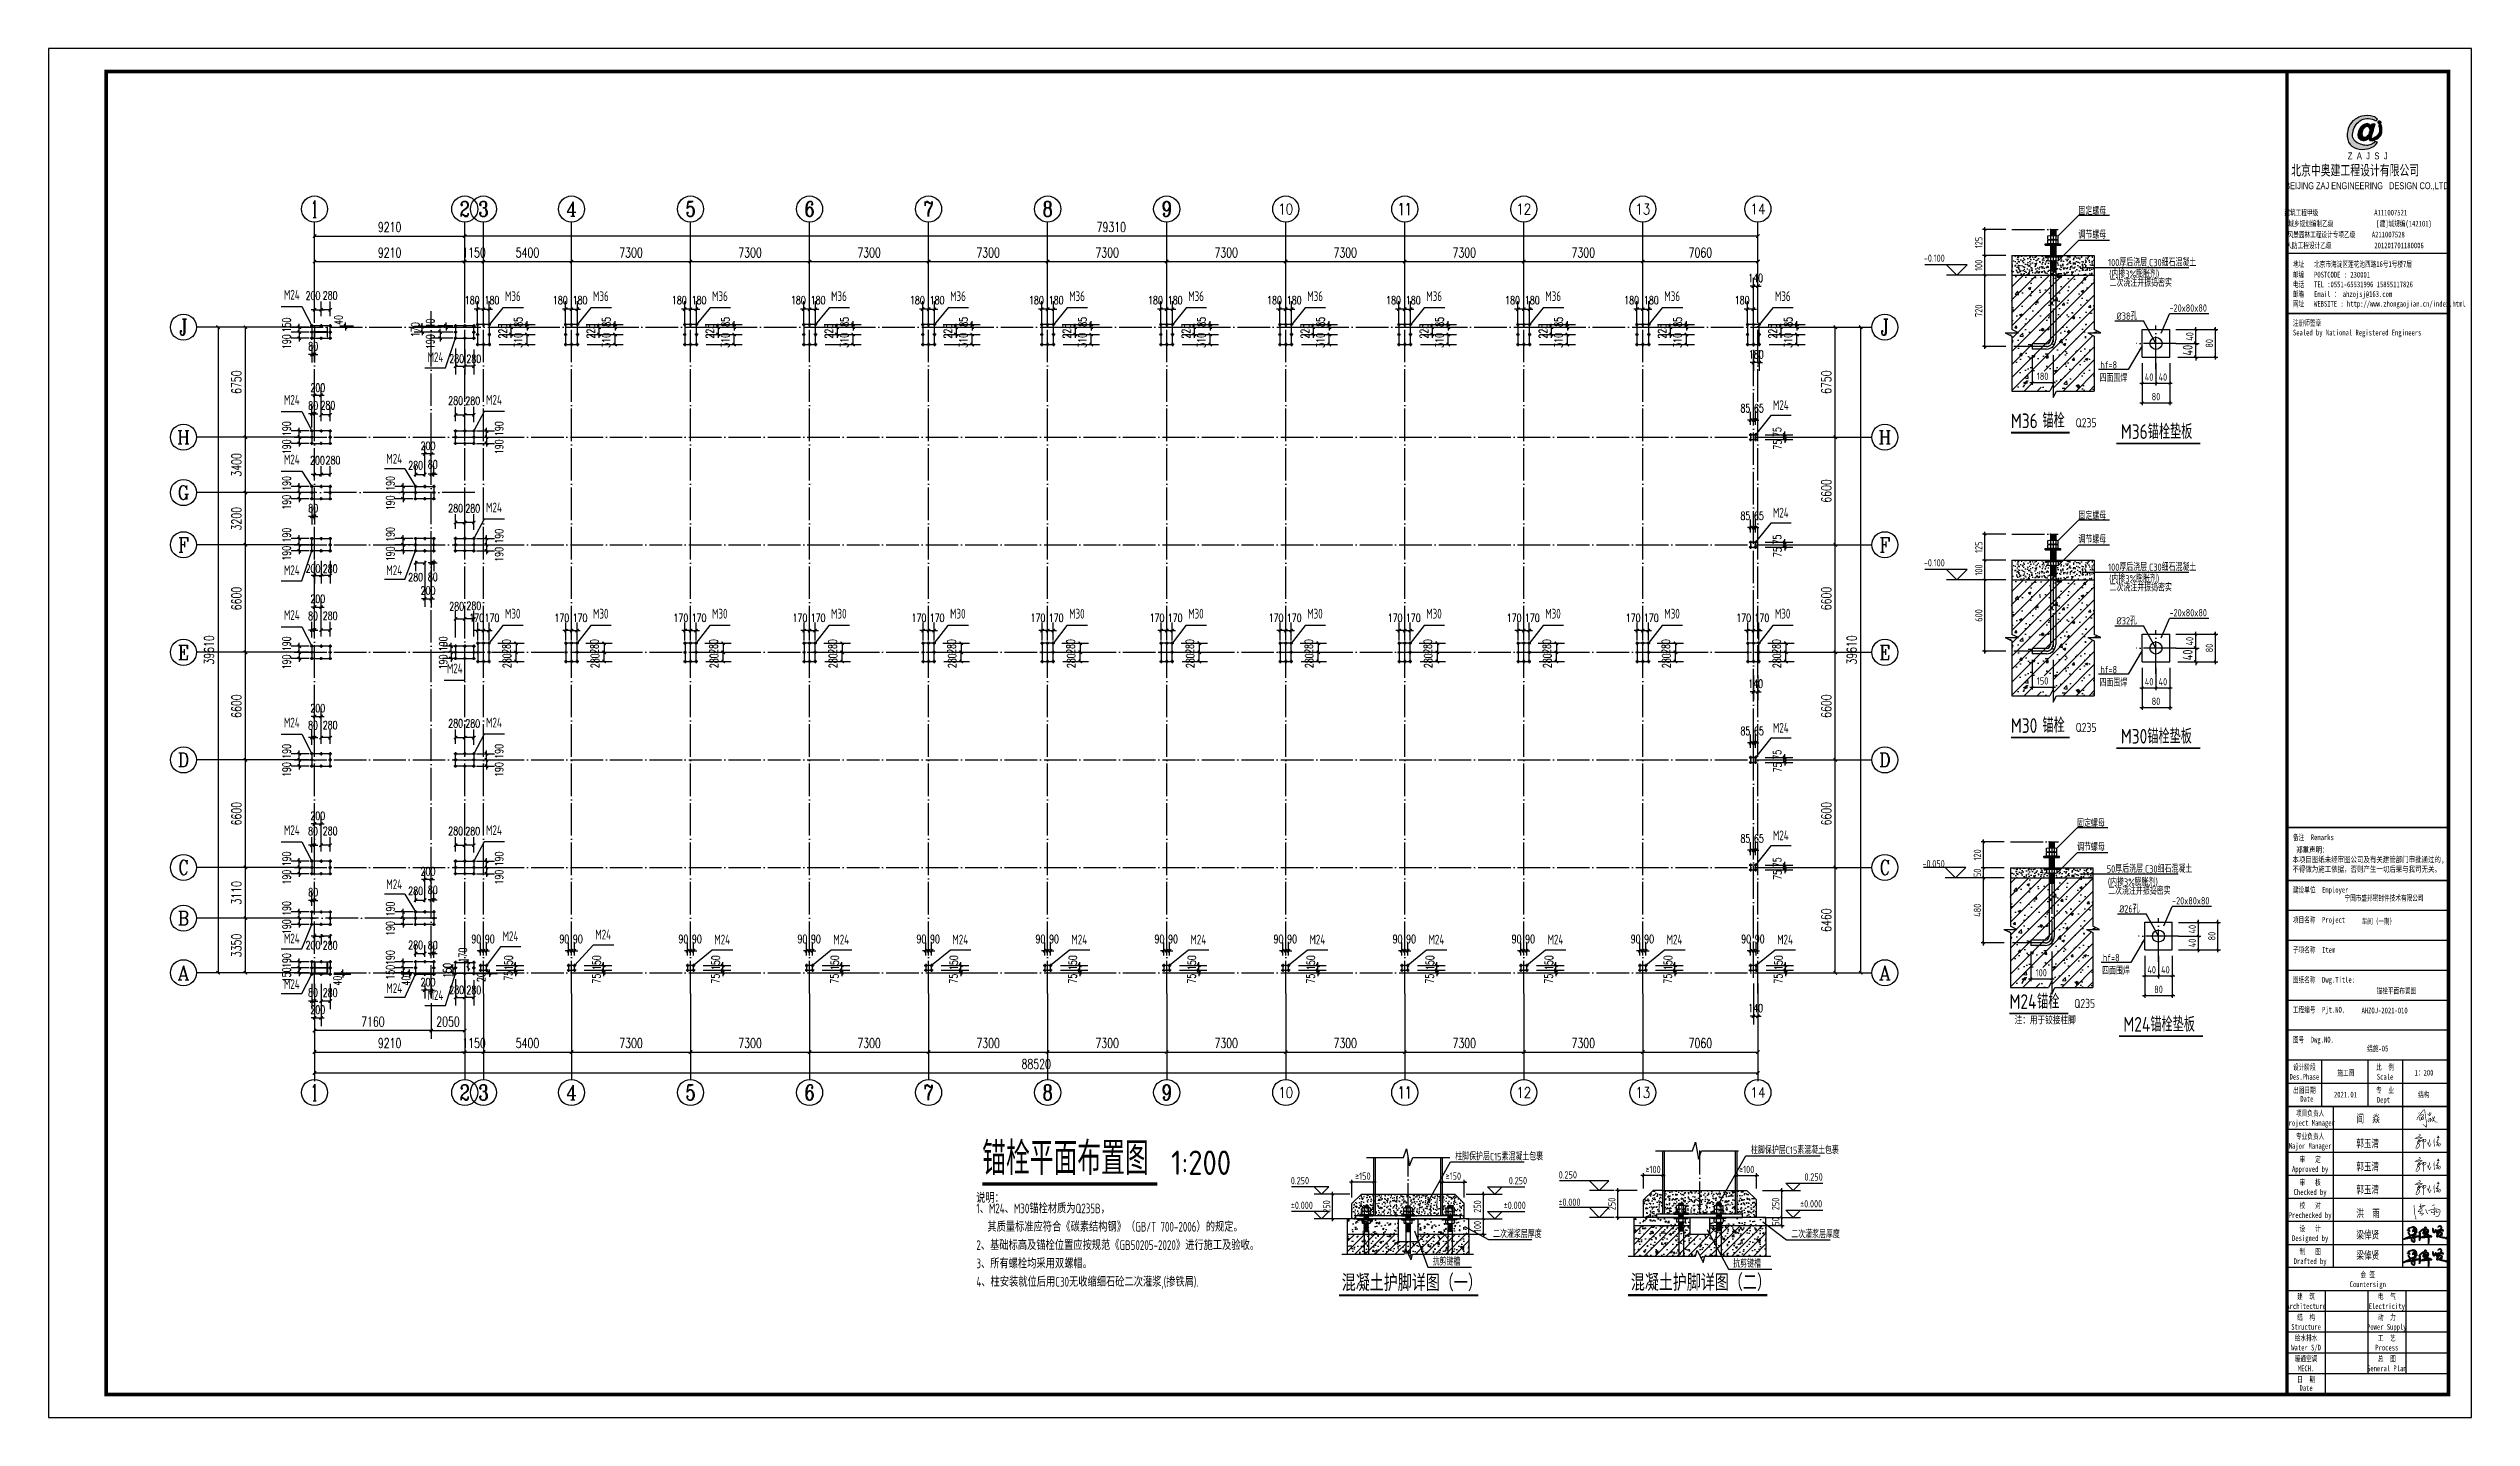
# Model space of a CAD drawing. Extents: x -89996 to 1006241, y -2176 to 440573.
# Drawn here: x 396096 to 544696, y 88594 to 172594 of the extents above; entities that cross this region are included whole.
import ezdxf
from ezdxf.enums import TextEntityAlignment as Align

# ---------------------------------------------------------------- set-up
doc = ezdxf.new("R2010")
doc.units = 0
doc.header["$LTSCALE"] = 1000
doc.header["$MEASUREMENT"] = 0
doc.linetypes.add('DOTE', pattern=[2.42, 2, -0.2, 0.02, -0.2])
for name, color, linetype in [('4', 4, 'Continuous'), ('5', 5, 'Continuous'), ('8', 3, 'Continuous'), ('840', 4, 'Continuous'), ('AXIS', 3, 'Continuous'), ('AXIS_DIM', 3, 'Continuous'), ('AXIS_TEXT', 7, 'Continuous'), ('C', 6, 'Continuous'), ('DIM', 146, 'Continuous'), ('DIM_ELEV', 3, 'Continuous'), ('DIM_SYMB', 3, 'Continuous'), ('DOTE', 1, 'DOTE'), ('GZ', 50, 'Continuous'), ('PUB_DIM', 3, 'Continuous'), ('PUB_TEXT', 7, 'Continuous'), ('PUB_TITLE', 4, 'Continuous'), ('TEXT', 7, 'Continuous'), ('WALL', 9, 'Continuous'), ('图框文字', 120, 'Continuous'), ('图签', 3, 'Continuous'), ('填充', 251, 'Continuous'), ('构造线', 7, 'Continuous'), ('标注', 3, 'Continuous'), ('细实线', 6, 'Continuous'), ('锚栓', 7, 'Continuous')]:
    doc.layers.add(name, color=color, linetype=linetype)
doc.styles.add('_gyy_title_Arial', font='arial.ttf', dxfattribs={"width": 0.7})
doc.styles.add('_gyy_title_ST', font='', dxfattribs={"width": 0.8})
doc.styles.add('_HZTXT', font='tssdeng.shx', dxfattribs={"width": 0.8, "bigfont": 'tssdchn.shx'})
doc.styles.add('_TCH_AXIS', font='COMPLEX', dxfattribs={"bigfont": 'GBCBIG'})
doc.styles.add('_TCH_DIM_T3', font='SIMPLEX', dxfattribs={"width": 0.705882, "bigfont": 'GBCBIG'})
doc.styles.add('C', font='tssdeng.shx', dxfattribs={"height": 3, "bigfont": 'tssdchn.shx'})
doc.styles.add('COMPLEX', font='COMPLEX')
doc.styles.add('HZ', font='txt.shx', dxfattribs={"width": 0.8, "bigfont": '000hztxt.shx'})
doc.styles.get("Standard").update_dxf_attribs({"font": 'gbenor.shx', "bigfont": 'gbcbig.shx'})
doc.styles.add('STYLE3', font='', dxfattribs={"width": 0.7, "height": 6})
doc.styles.add('TSSD_Dimension', font='Tssdeng.shx', dxfattribs={"width": 0.8, "bigfont": 'hztxt.shx'})
doc.styles.add('TSSD_Label', font='tssdeng.shx', dxfattribs={"width": 0.7, "bigfont": 'hztxt.shx'})
doc.styles.get('_gyy_title_ST').set_extended_font_data('SimSun')
doc.styles.get('STYLE3').set_extended_font_data('NSimSun')
doc.dimstyles.new('_TCH_ARCH&&200', dxfattribs={"dimtxt": 595, "dimasz": 200, "dimexe": 500, "dimexo": 600, "dimgap": 252.5, "dimtad": 1, "dimdec": 0, "dimzin": 0, "dimdsep": 46, "dimtxsty": '_TCH_DIM_T3', "dimblk": 'ARCHTICK', "dimcen": 0.09, "dimclrt": 7, "dimazin": 2, "dimtfac": 1, "dimtdec": 0, "dimtix": 1, "dimtmove": 2, "dimatfit": 3, "dimfxl": 0, "dimtolj": 1, "dimtzin": 0, "dimarcsym": 0})
doc.dimstyles.new('TCH-200-1', dxfattribs={"dimtxt": 595, "dimasz": 200, "dimexe": 500, "dimexo": 600, "dimgap": 252.5, "dimtad": 1, "dimdec": 0, "dimzin": 0, "dimdsep": 46, "dimtxsty": '_TCH_DIM_T3', "dimblk": 'ARCHTICK', "dimcen": 0.09, "dimclrd": 3, "dimclre": 3, "dimclrt": 7, "dimazin": 2, "dimtfac": 1, "dimtdec": 0, "dimtix": 1, "dimtmove": 2, "dimatfit": 3, "dimfxl": 0, "dimtolj": 1, "dimtzin": 0, "dimarcsym": 0})
doc.dimstyles.new('TCH-200-2', dxfattribs={"dimtxt": 500, "dimasz": 200, "dimexe": 500, "dimexo": 600, "dimgap": 252.5, "dimtad": 1, "dimdec": 0, "dimlfac": 0.5, "dimzin": 0, "dimdsep": 46, "dimtxsty": '_TCH_DIM_T3', "dimblk": 'ARCHTICK', "dimcen": 0.09, "dimclrd": 124, "dimclre": 124, "dimclrt": 7, "dimazin": 2, "dimtfac": 1, "dimtdec": 0, "dimtix": 1, "dimtmove": 2, "dimatfit": 3, "dimfxl": 0, "dimtolj": 1, "dimtzin": 0, "dimarcsym": 0})
doc.dimstyles.new('TSSD_100_150', dxfattribs={"dimtxt": 450, "dimasz": 150, "dimexe": 150, "dimexo": 375, "dimgap": 150, "dimtad": 1, "dimdec": 0, "dimzin": 0, "dimdsep": 46, "dimtxsty": 'TSSD_Dimension', "dimblk": 'ARCHTICK', "dimcen": 0, "dimdle": 150, "dimclrt": 7, "dimadec": 0, "dimazin": 0, "dimtfac": 1, "dimtdec": 0, "dimtix": 1, "dimtmove": 2, "dimatfit": 3, "dimfxl": 0, "dimtolj": 1, "dimtzin": 0, "dimarcsym": 0})
doc.dimstyles.new('TSSD_100_200', dxfattribs={"dimtxt": 600, "dimasz": 200, "dimexe": 200, "dimexo": 500, "dimgap": 200, "dimtad": 1, "dimdec": 0, "dimlfac": 0.5, "dimzin": 0, "dimdsep": 46, "dimtxsty": 'TSSD_Dimension', "dimblk": 'ARCHTICK', "dimblk1": 'ARCHTICK', "dimblk2": 'ARCHTICK', "dimcen": 0, "dimdle": 200, "dimclrt": 7, "dimadec": 0, "dimazin": 0, "dimtfac": 1, "dimtdec": 0, "dimtix": 1, "dimtmove": 2, "dimatfit": 3, "dimfxl": 0, "dimtolj": 1, "dimtzin": 0, "dimarcsym": 0})
pattern_1 = [(50, (312175, 168212.66), (544.6695, -47.6524), [56.9531, -626.4844]), (355, (312175, 168212.66), (-105.3643, 571.1959), [45.5625, -501.1875]), (100.4514, (312220.37, 168208.7), (439.3056, 523.5432), [48.4027, -532.4298]), (46.1842, (312175, 168364.54), (810.4362, -125.691), [85.4297, -939.7266]), (96.6356, (312242.5, 168354.1), (709.7595, 739.7208), [72.604, -798.6446]), (351.1842, (312175, 168364.5), (709.759, 739.7213), [68.3437, -751.7812]), (21, (312250.9, 168326.57), (453.2763, -305.7387), [56.9531, -626.4844]), (326, (312250.9, 168326.57), (184.7676, 550.6608), [45.5625, -501.1875]), (71.4514, (312288.7, 168301.1), (638.044, 244.9216), [48.4027, -532.4298]), (37.5, (312174.98, 168212.66), (9.23389, 252.79127), [0, -495.1125, 0, -508.78125, 0, -503.08594]), (7.5, (312174.98, 168212.66), (199.76843, 299.5064), [0, -290.08125, 0, -483.72187, 0, -191.7422]), (327.5, (312005.64, 168212.66), (405.37141, -17.1276), [0, -189.84375, 0, -592.3125, 0, -785.9531]), (317.5, (311929.7, 168212.66), (442.857, 76.0172), [0, -246.7969, 0, -393.35625, 0, -558.1406])]

msp = doc.modelspace()

# ---------------------------------------------------------------- texts
at = {"style": 'STYLE3', "width": 0.7}
for s, p in [('混凝土护脚详图（一）', (475408.53, 96451.22, -13636.33)), ('混凝土护脚详图（二）', (493136.51, 96467.58, -27272.66))]:
    msp.add_text(s, height=899.909, dxfattribs=at).set_placement(p)
at = {"layer": 'DIM_SYMB', "style": '_HZTXT', "width": 0.8}
for p in [(518378.92, 149316.35, -11.55), (518378.92, 130623.22, -11.55), (518051.32, 113676.51, 82.45)]:
    msp.add_text('锚栓', height=900, dxfattribs=at).set_placement(p)
at = {"layer": 'PUB_TEXT'}
for s, height, style, width, p in [('固定螺母', 450, 'TSSD_Dimension', 0.7, (520591.57, 162382.75, -46.21)), ('调节螺母', 450, 'TSSD_Dimension', 0.7, (520591.57, 160929.27, -46.21)), ('-0.100', 450, 'TSSD_Dimension', 0.7, (511104.91, 159501.79, -46.21)), ('100厚后浇层,C30细石混凝土', 450, 'TSSD_Dimension', 0.7, (522413.88, 159232.77, -46.21)), ('(内掺3%膨胀剂)', 450, 'TSSD_Dimension', 0.7, (522477.81, 158521.89)), ('二次浇注并振捣密实', 450, 'TSSD_Dimension', 0.7, (522492.74, 157979.94)), ('%%C38孔', 450, 'TSSD_Dimension', 0.7, (522931.4, 155944.82)), ('-20x80x80', 450, 'TSSD_Dimension', 0.7, (526174.08, 156440.9)), ('hf=8', 450, 'TSSD_Dimension', 0.7, (521931.68, 152952.52)), ('四面围焊', 450, 'TSSD_Dimension', 0.7, (521882.56, 152140.09)), ('M36', 900, '_HZTXT', 0.8, (516443.73, 149293.58, -11.55)), ('Q235', 562.5, '_HZTXT', 0.8, (520415.49, 149347.16, -11.55)), ('M36锚栓垫板', 900, 'C', 0.8, (523185.81, 148635.9)), ('固定螺母', 450, 'TSSD_Dimension', 0.7, (520591.57, 143689.62, -46.21)), ('调节螺母', 450, 'TSSD_Dimension', 0.7, (520591.57, 142236.14, -46.21)), ('-0.100', 450, 'TSSD_Dimension', 0.7, (511104.91, 140808.65, -46.21)), ('100厚后浇层,C30细石混凝土', 450, 'TSSD_Dimension', 0.7, (522413.88, 140539.63, -46.21)), ('(内掺3%膨胀剂)', 450, 'TSSD_Dimension', 0.7, (522477.81, 139828.75)), ('二次浇注并振捣密实', 450, 'TSSD_Dimension', 0.7, (522492.74, 139286.8)), ('-20x80x80', 450, 'TSSD_Dimension', 0.7, (526174.08, 137747.76)), ('%%C32孔', 450, 'TSSD_Dimension', 0.7, (522931.4, 137251.68)), ('四面围焊', 450, 'TSSD_Dimension', 0.7, (521882.56, 133446.95)), ('hf=8', 450, 'TSSD_Dimension', 0.7, (521931.68, 134259.38)), ('M30', 900, '_HZTXT', 0.8, (516443.73, 130600.45, -11.55)), ('Q235', 562.5, '_HZTXT', 0.8, (520415.49, 130654.02, -11.55)), ('M30锚栓垫板', 900, 'C', 0.8, (523185.81, 129942.76)), ('固定螺母', 450, 'TSSD_Dimension', 0.7, (520506.9, 124813.28, 47.79)), ('调节螺母', 450, 'TSSD_Dimension', 0.7, (520506.9, 123359.8, 47.79)), ('-0.050', 450, 'TSSD_Dimension', 0.7, (511020.24, 122348.75, 47.79)), ('50厚后浇层,C30细石混凝土', 450, 'TSSD_Dimension', 0.7, (522329.21, 122026.89, 47.79)), ('(内掺3%膨胀剂)', 450, 'TSSD_Dimension', 0.7, (522393.14, 121219.22, 94.01)), ('二次浇注并振捣密实', 450, 'TSSD_Dimension', 0.7, (522408.07, 120677.27, 94.01)), ('-20x80x80', 450, 'TSSD_Dimension', 0.7, (526330.15, 120075.49)), ('%%c26孔', 450, 'TSSD_Dimension', 0.7, (523087.47, 119579.41)), ('四面围焊', 450, 'TSSD_Dimension', 0.7, (522038.63, 115774.68)), ('hf=8', 450, 'TSSD_Dimension', 0.7, (522087.75, 116587.11)), ('M24', 900, '_HZTXT', 0.8, (516359.06, 113666.27, 82.45)), ('注：用于铰接柱脚', 450, '_HZTXT', 0.8, (516676.78, 112728.11, 94.01)), ('Q235', 562.5, '_HZTXT', 0.8, (520330.82, 113719.84, 82.45)), ('M24锚栓垫板', 900, 'C', 0.8, (523341.88, 112270.48)), ('柱脚保护层C15素混凝土包裹', 450, 'TSSD_Dimension', 0.7, (482371.18, 104377.37, 13636.33)), ('柱脚保护层C15素混凝土包裹', 450, 'TSSD_Dimension', 0.7, (500509.68, 104768.71)), ('0.250', 450, 'TSSD_Dimension', 0.7, (472285.07, 102907.56, 13636.33)), ('0.250', 450, 'TSSD_Dimension', 0.7, (485655.35, 102907.56, 13636.33)), ('0.250', 450, 'TSSD_Dimension', 0.7, (488714.87, 103258.76)), ('0.250', 450, 'TSSD_Dimension', 0.7, (503785.69, 103129.79)), ('%%p0.000', 450, 'TSSD_Dimension', 0.7, (472285.07, 101391.05, 13636.33)), ('%%p0.000', 450, 'TSSD_Dimension', 0.7, (485340.35, 101391.05, 13636.33)), ('%%p0.000', 450, 'TSSD_Dimension', 0.7, (488698.68, 101584.57)), ('%%p0.000', 450, 'TSSD_Dimension', 0.7, (503519.18, 101484.47)), ('二次灌浆层厚度', 450, 'TSSD_Dimension', 0.7, (484691.41, 99621.55, 13636.33)), ('二次灌浆层厚度', 450, 'TSSD_Dimension', 0.7, (502977.38, 99604.51)), ('抗剪键槽', 450, 'TSSD_Dimension', 0.7, (480981.93, 97927.71, 13636.33)), ('抗剪键槽', 450, 'TSSD_Dimension', 0.7, (499417.44, 97803.19))]:
    msp.add_text(s, height=height, dxfattribs=dict(at, style=style, width=width)).set_placement(p)
for s, height, p in [('锚栓平面布置图', 2025.532, (453360.65, 103479.45)), ('1:200', 1500, (464941.93, 103479.45))]:
    msp.add_text(s, height=height, dxfattribs=at).set_placement(p)
at = {"layer": 'PUB_TITLE', "color": 6, "style": '_gyy_title_ST', "width": 0.7}
msp.add_text('锚栓平面布置图', height=353.535, dxfattribs=at).set_placement((540086.01, 114787.96), align=Align.MIDDLE)
for s, p in [('结施-05', (538943.36, 111056.99)), ('1：200', (541782.47, 109579.6))]:
    msp.add_text(s, height=353.535, dxfattribs=at).set_placement(p, align=Align.CENTER)
at = {"layer": 'TEXT', "style": 'TSSD_Label', "width": 0.7}
for p in [(411019.8, 157004.27), (419829.97, 153168.03), (411019.8, 150554.27), (411019.8, 146898.93), (417303.37, 146942.91), (411019.8, 140102.9), (417303.37, 140102.9), (411019.8, 137354.27), (421015.58, 134076.03), (411019.8, 130754.27), (411019.8, 124154.27), (417303.37, 120832.91), (411019.8, 117508.19), (411019.8, 114710.79), (417303.37, 114458.19), (419829.98, 114032.84)]:
    msp.add_text('M24', height=600, dxfattribs=at).set_placement(p, align=Align.BOTTOM_CENTER)
for s, p in [('M36', (424575.94, 156914.41)), ('M36', (429975.94, 156914.41)), ('M36', (437275.94, 156914.41)), ('M36', (444575.94, 156914.41)), ('M36', (451875.94, 156914.41)), ('M36', (459175.94, 156914.41)), ('M36', (466475.94, 156914.41)), ('M36', (473775.94, 156914.41)), ('M36', (481075.94, 156914.41)), ('M36', (488375.94, 156914.41)), ('M36', (495675.94, 156914.41)), ('M36', (502455.94, 156914.41)), ('M24', (423417.33, 150554.27)), ('M24', (502334.12, 150234.04)), ('M24', (423417.33, 143954.27)), ('M24', (502334.12, 143634.04)), ('M30', (424565.85, 137433.99)), ('M30', (429965.85, 137433.99)), ('M30', (437265.85, 137433.99)), ('M30', (444565.85, 137433.99)), ('M30', (451865.85, 137433.99)), ('M30', (459165.85, 137433.99)), ('M30', (466465.85, 137433.99)), ('M30', (473765.85, 137433.99)), ('M30', (481065.85, 137433.99)), ('M30', (488365.85, 137433.99)), ('M30', (495665.85, 137433.99)), ('M30', (502445.85, 137433.99)), ('M24', (423417.33, 130754.27)), ('M24', (502334.12, 130434.04)), ('M24', (423417.33, 124154.27)), ('M24', (502334.12, 123834.04)), ('M24', (424429.33, 117643.1)), ('M24', (430115.07, 117747.8)), ('M24', (437415.07, 117442.16)), ('M24', (444715.07, 117442.16)), ('M24', (452015.07, 117442.16)), ('M24', (459315.07, 117442.16)), ('M24', (466615.07, 117442.16)), ('M24', (473915.07, 117442.16)), ('M24', (481215.07, 117442.16)), ('M24', (488515.07, 117442.16)), ('M24', (495815.07, 117442.16)), ('M24', (502595.07, 117442.16))]:
    msp.add_text(s, height=600, rotation=360, dxfattribs=at).set_placement(p, align=Align.BOTTOM_CENTER)
at = {"layer": 'TEXT', "style": 'TSSD_Dimension', "width": 0.7}
for s, p in [('说明：', (452986.37, 101768.99, -59658.95)), ('1、M24、M30锚栓材质为Q235B，', (453002.64, 101125.08)), ('其质量标准应符合《碳素结构钢》（GB/T 700-2006）的规定。', (453675.48, 100000.08)), ('2、基础标高及锚栓位置应按规范《GB50205-2020》进行施工及验收。', (453002.64, 98875.08)), ('3、所有螺栓均采用双螺帽。', (453002.64, 97750.08)), ('4、柱安装就位后用C30无收缩细石砼二次灌浆,(掺铁屑).', (453002.64, 96625.08))]:
    msp.add_text(s, height=600, dxfattribs=at).set_placement(p)

# ---------------------------------------------------------------- blocks, each defined once
blk = doc.blocks.new('_ArchTick')
at = {"color": 0, "linetype": 'ByBlock', "const_width": 0.4}
blk.add_lwpolyline([(-0.5, -0.5), (0.5, 0.5)], dxfattribs=at)
blk = doc.blocks.new('*D290')
at = {"layer": 'Defpoints', "color": 0, "transparency": 16777216}
for p in [(514768, 122316), (516418, 122316), (516418, 121716)]:
    blk.add_point(p, dxfattribs=at)
at = {"layer": 'DIM', "color": 0, "lineweight": -2, "transparency": 16777216}
for p, q in [((516043, 122316), (514618, 122316)), ((514768, 122316), (514768, 122466)), ((514768, 121716), (514768, 122316)), ((516043, 121716), (514618, 121716)), ((514768, 121716), (514768, 121566))]:
    blk.add_line(p, q, dxfattribs=at)
at = {"layer": 'DIM', "color": 0, "lineweight": -2, "transparency": 16777216, "xscale": 150, "yscale": 150, "zscale": 150}
for p, rotation in [((514768, 122316), 270), ((514768, 121716), 90)]:
    blk.add_blockref('_ArchTick', p, dxfattribs=dict(at, rotation=rotation))
at = {"layer": 'DIM', "color": 7, "transparency": 16777216, "insert": (514393, 122016), "char_height": 450, "attachment_point": 5, "rotation": 90, "style": 'TSSD_Dimension'}
blk.add_mtext('\\A1;50', dxfattribs=at)
blk = doc.blocks.new('*D291')
at = {"layer": 'Defpoints', "color": 0, "transparency": 16777216}
for p in [(517668, 117556), (518948, 117556), (518948, 115511)]:
    blk.add_point(p, dxfattribs=at)
at = {"layer": 'DIM', "color": 0, "lineweight": -2, "transparency": 16777216}
for p, q in [((517668, 117181), (517668, 115361)), ((518948, 117181), (518948, 115361)), ((517518, 115511), (519098, 115511))]:
    blk.add_line(p, q, dxfattribs=at)
at = {"layer": 'DIM', "color": 0, "lineweight": -2, "transparency": 16777216, "xscale": 150, "yscale": 150, "zscale": 150, "rotation": 180}
blk.add_blockref('_ArchTick', (517668, 115511), dxfattribs=at)
at = {"layer": 'DIM', "color": 0, "lineweight": -2, "transparency": 16777216, "xscale": 150, "yscale": 150, "zscale": 150}
blk.add_blockref('_ArchTick', (518948, 115511), dxfattribs=at)
at = {"layer": 'DIM', "color": 7, "transparency": 16777216, "insert": (518308, 115886), "char_height": 450, "attachment_point": 5, "style": 'TSSD_Dimension'}
blk.add_mtext('\\A1;100', dxfattribs=at)
blk = doc.blocks.new('*D292')
at = {"layer": 'Defpoints', "color": 0, "transparency": 16777216}
for p in [(514768, 123916), (516418, 123916), (516418, 122316)]:
    blk.add_point(p, dxfattribs=at)
at = {"layer": 'DIM', "color": 0, "lineweight": -2, "transparency": 16777216}
for p, q in [((516043, 123916), (514618, 123916)), ((514768, 122166), (514768, 124066)), ((516043, 122316), (514618, 122316))]:
    blk.add_line(p, q, dxfattribs=at)
at = {"layer": 'DIM', "color": 0, "lineweight": -2, "transparency": 16777216, "xscale": 150, "yscale": 150, "zscale": 150}
for p, rotation in [((514768, 123916), 90), ((514768, 122316), 270)]:
    blk.add_blockref('_ArchTick', p, dxfattribs=dict(at, rotation=rotation))
at = {"layer": 'DIM', "color": 7, "transparency": 16777216, "insert": (514393, 123116), "char_height": 450, "attachment_point": 5, "rotation": 90, "style": 'TSSD_Dimension'}
blk.add_mtext('\\A1;120', dxfattribs=at)
blk = doc.blocks.new('*D293')
at = {"layer": 'Defpoints', "color": 0, "transparency": 16777216}
for p in [(514768, 121716), (516418, 121716), (516418, 117716)]:
    blk.add_point(p, dxfattribs=at)
at = {"layer": 'DIM', "color": 0, "lineweight": -2, "transparency": 16777216}
for p, q in [((514768, 117566), (514768, 121866)), ((516043, 121716), (514618, 121716)), ((516043, 117716), (514618, 117716))]:
    blk.add_line(p, q, dxfattribs=at)
at = {"layer": 'DIM', "color": 0, "lineweight": -2, "transparency": 16777216, "xscale": 150, "yscale": 150, "zscale": 150}
for p, rotation in [((514768, 121716), 90), ((514768, 117716), 270)]:
    blk.add_blockref('_ArchTick', p, dxfattribs=dict(at, rotation=rotation))
at = {"layer": 'DIM', "color": 7, "transparency": 16777216, "insert": (514393, 119716), "char_height": 450, "attachment_point": 5, "rotation": 90, "style": 'TSSD_Dimension'}
blk.add_mtext('\\A1;480', dxfattribs=at)
blk = doc.blocks.new('*D294')
at = {"layer": 'Defpoints', "color": 0, "transparency": 16777216}
for p in [(526345, 118977), (527945, 118977), (526345, 118134)]:
    blk.add_point(p, dxfattribs=at)
at = {"layer": 'DIM', "color": 0, "lineweight": -2, "transparency": 16777216}
for p, q in [((526720, 118977), (528095, 118977)), ((527945, 117984), (527945, 119127)), ((526720, 118134), (528095, 118134))]:
    blk.add_line(p, q, dxfattribs=at)
at = {"layer": 'DIM', "color": 0, "lineweight": -2, "transparency": 16777216, "xscale": 150, "yscale": 150, "zscale": 150}
for p, rotation in [((527945, 118977), 90), ((527945, 118134), 270)]:
    blk.add_blockref('_ArchTick', p, dxfattribs=dict(at, rotation=rotation))
at = {"layer": 'DIM', "color": 7, "transparency": 16777216, "insert": (527570, 118556), "char_height": 450, "attachment_point": 5, "rotation": 90, "style": 'TSSD_Dimension'}
blk.add_mtext('\\A1;40', dxfattribs=at)
blk = doc.blocks.new('*D295')
at = {"layer": 'Defpoints', "color": 0, "transparency": 16777216}
for p in [(526345, 118134), (527945, 118134), (526345, 117290)]:
    blk.add_point(p, dxfattribs=at)
at = {"layer": 'DIM', "color": 0, "lineweight": -2, "transparency": 16777216}
for p, q in [((526720, 118134), (528095, 118134)), ((527945, 117140), (527945, 118284)), ((526720, 117290), (528095, 117290))]:
    blk.add_line(p, q, dxfattribs=at)
at = {"layer": 'DIM', "color": 0, "lineweight": -2, "transparency": 16777216, "xscale": 150, "yscale": 150, "zscale": 150}
for p, rotation in [((527945, 118134), 90), ((527945, 117290), 270)]:
    blk.add_blockref('_ArchTick', p, dxfattribs=dict(at, rotation=rotation))
at = {"layer": 'DIM', "color": 7, "transparency": 16777216, "insert": (527570, 117712), "char_height": 450, "attachment_point": 5, "rotation": 90, "style": 'TSSD_Dimension'}
blk.add_mtext('\\A1;40', dxfattribs=at)
blk = doc.blocks.new('*D296')
at = {"layer": 'Defpoints', "color": 0, "transparency": 16777216}
for p in [(527160, 118977), (529145, 118977), (527160, 117290)]:
    blk.add_point(p, dxfattribs=at)
at = {"layer": 'DIM', "color": 0, "lineweight": -2, "transparency": 16777216}
for p, q in [((527535, 118977), (529295, 118977)), ((529145, 117140), (529145, 119127)), ((527535, 117290), (529295, 117290))]:
    blk.add_line(p, q, dxfattribs=at)
at = {"layer": 'DIM', "color": 0, "lineweight": -2, "transparency": 16777216, "xscale": 150, "yscale": 150, "zscale": 150}
for p, rotation in [((529145, 118977), 90), ((529145, 117290), 270)]:
    blk.add_blockref('_ArchTick', p, dxfattribs=dict(at, rotation=rotation))
at = {"layer": 'DIM', "color": 7, "transparency": 16777216, "insert": (528770, 118134), "char_height": 450, "attachment_point": 5, "rotation": 90, "style": 'TSSD_Dimension'}
blk.add_mtext('\\A1;80', dxfattribs=at)
blk = doc.blocks.new('*D297')
at = {"layer": 'Defpoints', "color": 0, "transparency": 16777216}
for p in [(524657, 116475), (526345, 116475), (526345, 114490)]:
    blk.add_point(p, dxfattribs=at)
at = {"layer": 'DIM', "color": 0, "lineweight": -2, "transparency": 16777216}
for p, q in [((524657, 116100), (524657, 114340)), ((526345, 116100), (526345, 114340)), ((524507, 114490), (526495, 114490))]:
    blk.add_line(p, q, dxfattribs=at)
at = {"layer": 'DIM', "color": 0, "lineweight": -2, "transparency": 16777216, "xscale": 150, "yscale": 150, "zscale": 150, "rotation": 180}
blk.add_blockref('_ArchTick', (524657, 114490), dxfattribs=at)
at = {"layer": 'DIM', "color": 0, "lineweight": -2, "transparency": 16777216, "xscale": 150, "yscale": 150, "zscale": 150}
blk.add_blockref('_ArchTick', (526345, 114490), dxfattribs=at)
at = {"layer": 'DIM', "color": 7, "transparency": 16777216, "insert": (525501, 114865), "char_height": 450, "attachment_point": 5, "style": 'TSSD_Dimension'}
blk.add_mtext('\\A1;80', dxfattribs=at)
blk = doc.blocks.new('*D298')
at = {"layer": 'Defpoints', "color": 0, "transparency": 16777216}
for p in [(524657, 117290), (525501, 117290), (525501, 115690)]:
    blk.add_point(p, dxfattribs=at)
at = {"layer": 'DIM', "color": 0, "lineweight": -2, "transparency": 16777216}
for p, q in [((524657, 116915), (524657, 115540)), ((525501, 116915), (525501, 115540)), ((524507, 115690), (525651, 115690))]:
    blk.add_line(p, q, dxfattribs=at)
at = {"layer": 'DIM', "color": 0, "lineweight": -2, "transparency": 16777216, "xscale": 150, "yscale": 150, "zscale": 150, "rotation": 180}
blk.add_blockref('_ArchTick', (524657, 115690), dxfattribs=at)
at = {"layer": 'DIM', "color": 0, "lineweight": -2, "transparency": 16777216, "xscale": 150, "yscale": 150, "zscale": 150}
blk.add_blockref('_ArchTick', (525501, 115690), dxfattribs=at)
at = {"layer": 'DIM', "color": 7, "transparency": 16777216, "insert": (525079, 116065), "char_height": 450, "attachment_point": 5, "style": 'TSSD_Dimension'}
blk.add_mtext('\\A1;40', dxfattribs=at)
blk = doc.blocks.new('*D299')
at = {"layer": 'Defpoints', "color": 0, "transparency": 16777216}
for p in [(525501, 117290), (526345, 117290), (526345, 115690)]:
    blk.add_point(p, dxfattribs=at)
at = {"layer": 'DIM', "color": 0, "lineweight": -2, "transparency": 16777216}
for p, q in [((525501, 116915), (525501, 115540)), ((526345, 116915), (526345, 115540)), ((525351, 115690), (526495, 115690))]:
    blk.add_line(p, q, dxfattribs=at)
at = {"layer": 'DIM', "color": 0, "lineweight": -2, "transparency": 16777216, "xscale": 150, "yscale": 150, "zscale": 150, "rotation": 180}
blk.add_blockref('_ArchTick', (525501, 115690), dxfattribs=at)
at = {"layer": 'DIM', "color": 0, "lineweight": -2, "transparency": 16777216, "xscale": 150, "yscale": 150, "zscale": 150}
blk.add_blockref('_ArchTick', (526345, 115690), dxfattribs=at)
at = {"layer": 'DIM', "color": 7, "transparency": 16777216, "insert": (525923, 116065), "char_height": 450, "attachment_point": 5, "style": 'TSSD_Dimension'}
blk.add_mtext('\\A1;40', dxfattribs=at)
blk = doc.blocks.new('*D300')
at = {"layer": 'AXIS_DIM', "color": 0, "lineweight": -2, "transparency": 16777216}
for p, q in [((516128, 159885), (514703, 159885)), ((514853, 158535), (514853, 160035)), ((516128, 158685), (514703, 158685))]:
    blk.add_line(p, q, dxfattribs=at)
at = {"layer": 'Defpoints', "color": 0, "transparency": 16777216}
for p in [(514853, 159885), (516503, 159885), (516503, 158685)]:
    blk.add_point(p, dxfattribs=at)
at = {"layer": 'AXIS_DIM', "color": 0, "lineweight": -2, "transparency": 16777216, "xscale": 150, "yscale": 150, "zscale": 150}
for p, rotation in [((514853, 159885), 90), ((514853, 158685), 270)]:
    blk.add_blockref('_ArchTick', p, dxfattribs=dict(at, rotation=rotation))
at = {"layer": 'AXIS_DIM', "color": 7, "transparency": 16777216, "insert": (514478, 159285), "char_height": 450, "attachment_point": 5, "rotation": 90, "style": 'TSSD_Dimension'}
blk.add_mtext('\\A1;100', dxfattribs=at)
blk = doc.blocks.new('*D301')
at = {"layer": 'AXIS_DIM', "color": 0, "lineweight": -2, "transparency": 16777216}
for p, q in [((517753, 153775), (517753, 151956)), ((519033, 153775), (519033, 151956)), ((517603, 152106), (519183, 152106))]:
    blk.add_line(p, q, dxfattribs=at)
at = {"layer": 'Defpoints', "color": 0, "transparency": 16777216}
for p in [(517753, 154150), (519033, 154150), (519033, 152106)]:
    blk.add_point(p, dxfattribs=at)
at = {"layer": 'AXIS_DIM', "color": 0, "lineweight": -2, "transparency": 16777216, "xscale": 150, "yscale": 150, "zscale": 150, "rotation": 180}
blk.add_blockref('_ArchTick', (517753, 152106), dxfattribs=at)
at = {"layer": 'AXIS_DIM', "color": 0, "lineweight": -2, "transparency": 16777216, "xscale": 150, "yscale": 150, "zscale": 150}
blk.add_blockref('_ArchTick', (519033, 152106), dxfattribs=at)
at = {"layer": 'AXIS_DIM', "color": 7, "transparency": 16777216, "insert": (518393, 152481), "char_height": 450, "attachment_point": 5, "style": 'TSSD_Dimension'}
blk.add_mtext('\\A1;180', dxfattribs=at)
blk = doc.blocks.new('*D302')
at = {"layer": 'AXIS_DIM', "color": 0, "lineweight": -2, "transparency": 16777216}
for p, q in [((516128, 161485), (514703, 161485)), ((514853, 159735), (514853, 161635)), ((516128, 159885), (514703, 159885))]:
    blk.add_line(p, q, dxfattribs=at)
at = {"layer": 'Defpoints', "color": 0, "transparency": 16777216}
for p in [(514853, 161485), (516503, 161485), (516503, 159885)]:
    blk.add_point(p, dxfattribs=at)
at = {"layer": 'AXIS_DIM', "color": 0, "lineweight": -2, "transparency": 16777216, "xscale": 150, "yscale": 150, "zscale": 150}
for p, rotation in [((514853, 161485), 90), ((514853, 159885), 270)]:
    blk.add_blockref('_ArchTick', p, dxfattribs=dict(at, rotation=rotation))
at = {"layer": 'AXIS_DIM', "color": 7, "transparency": 16777216, "insert": (514478, 160685), "char_height": 450, "attachment_point": 5, "rotation": 90, "style": 'TSSD_Dimension'}
blk.add_mtext('\\A1;125', dxfattribs=at)
blk = doc.blocks.new('*D303')
at = {"layer": 'AXIS_DIM', "color": 0, "lineweight": -2, "transparency": 16777216}
for p, q in [((516128, 158685), (514703, 158685)), ((514853, 154160), (514853, 158835)), ((516128, 154310), (514703, 154310))]:
    blk.add_line(p, q, dxfattribs=at)
at = {"layer": 'Defpoints', "color": 0, "transparency": 16777216}
for p in [(514853, 158685), (516503, 158685), (516503, 154310)]:
    blk.add_point(p, dxfattribs=at)
at = {"layer": 'AXIS_DIM', "color": 0, "lineweight": -2, "transparency": 16777216, "xscale": 150, "yscale": 150, "zscale": 150}
for p, rotation in [((514853, 158685), 90), ((514853, 154310), 270)]:
    blk.add_blockref('_ArchTick', p, dxfattribs=dict(at, rotation=rotation))
at = {"layer": 'AXIS_DIM', "color": 7, "transparency": 16777216, "insert": (514478, 156498), "char_height": 450, "attachment_point": 5, "rotation": 90, "style": 'TSSD_Dimension'}
blk.add_mtext('\\A1;720', dxfattribs=at)
blk = doc.blocks.new('*D304')
at = {"layer": 'AXIS_DIM', "color": 0, "lineweight": -2, "transparency": 16777216}
for p, q in [((526564, 155343), (527939, 155343)), ((527789, 154349), (527789, 155493)), ((526564, 154499), (527939, 154499))]:
    blk.add_line(p, q, dxfattribs=at)
at = {"layer": 'Defpoints', "color": 0, "transparency": 16777216}
for p in [(526189, 155343), (527789, 155343), (526189, 154499)]:
    blk.add_point(p, dxfattribs=at)
at = {"layer": 'AXIS_DIM', "color": 0, "lineweight": -2, "transparency": 16777216, "xscale": 150, "yscale": 150, "zscale": 150}
for p, rotation in [((527789, 155343), 90), ((527789, 154499), 270)]:
    blk.add_blockref('_ArchTick', p, dxfattribs=dict(at, rotation=rotation))
at = {"layer": 'AXIS_DIM', "color": 7, "transparency": 16777216, "insert": (527414, 154921), "char_height": 450, "attachment_point": 5, "rotation": 90, "style": 'TSSD_Dimension'}
blk.add_mtext('\\A1;40', dxfattribs=at)
blk = doc.blocks.new('*D305')
at = {"layer": 'Defpoints', "color": 0, "transparency": 16777216}
for p in [(526189, 154499), (526189, 153655), (527789, 154499)]:
    blk.add_point(p, dxfattribs=at)
at = {"layer": 'DIM', "color": 0, "lineweight": -2, "transparency": 16777216}
for p, q in [((527789, 154499), (527789, 154699)), ((526689, 154499), (527989, 154499)), ((526689, 153655), (527989, 153655)), ((527789, 153655), (527789, 154499)), ((527789, 153655), (527789, 153455))]:
    blk.add_line(p, q, dxfattribs=at)
at = {"layer": 'DIM', "color": 0, "lineweight": -2, "transparency": 16777216, "xscale": 200, "yscale": 200, "zscale": 200}
for p, rotation in [((527789, 154499), 270), ((527789, 153655), 90)]:
    blk.add_blockref('_ArchTick', p, dxfattribs=dict(at, rotation=rotation))
at = {"layer": 'DIM', "color": 7, "transparency": 16777216, "insert": (527289, 154077), "char_height": 600, "attachment_point": 5, "rotation": 90, "style": 'TSSD_Dimension'}
blk.add_mtext('\\A1;40', dxfattribs=at)
blk = doc.blocks.new('*D306')
at = {"layer": 'AXIS_DIM', "color": 0, "lineweight": -2, "transparency": 16777216}
for p, q in [((527379, 155343), (529139, 155343)), ((528989, 153505), (528989, 155493)), ((527379, 153655), (529139, 153655))]:
    blk.add_line(p, q, dxfattribs=at)
at = {"layer": 'Defpoints', "color": 0, "transparency": 16777216}
for p in [(527004, 155343), (528989, 155343), (527004, 153655)]:
    blk.add_point(p, dxfattribs=at)
at = {"layer": 'AXIS_DIM', "color": 0, "lineweight": -2, "transparency": 16777216, "xscale": 150, "yscale": 150, "zscale": 150}
for p, rotation in [((528989, 155343), 90), ((528989, 153655), 270)]:
    blk.add_blockref('_ArchTick', p, dxfattribs=dict(at, rotation=rotation))
at = {"layer": 'AXIS_DIM', "color": 7, "transparency": 16777216, "insert": (528614, 154499), "char_height": 450, "attachment_point": 5, "rotation": 90, "style": 'TSSD_Dimension'}
blk.add_mtext('\\A1;80', dxfattribs=at)
blk = doc.blocks.new('*D307')
at = {"layer": 'AXIS_DIM', "color": 0, "lineweight": -2, "transparency": 16777216}
for p, q in [((524501, 152465), (524501, 150705)), ((526189, 152465), (526189, 150705)), ((524351, 150855), (526339, 150855))]:
    blk.add_line(p, q, dxfattribs=at)
at = {"layer": 'Defpoints', "color": 0, "transparency": 16777216}
for p in [(524501, 152840), (526189, 152840), (526189, 150855)]:
    blk.add_point(p, dxfattribs=at)
at = {"layer": 'AXIS_DIM', "color": 0, "lineweight": -2, "transparency": 16777216, "xscale": 150, "yscale": 150, "zscale": 150, "rotation": 180}
blk.add_blockref('_ArchTick', (524501, 150855), dxfattribs=at)
at = {"layer": 'AXIS_DIM', "color": 0, "lineweight": -2, "transparency": 16777216, "xscale": 150, "yscale": 150, "zscale": 150}
blk.add_blockref('_ArchTick', (526189, 150855), dxfattribs=at)
at = {"layer": 'AXIS_DIM', "color": 7, "transparency": 16777216, "insert": (525345, 151230), "char_height": 450, "attachment_point": 5, "style": 'TSSD_Dimension'}
blk.add_mtext('\\A1;80', dxfattribs=at)
blk = doc.blocks.new('*D308')
at = {"layer": 'AXIS_DIM', "color": 0, "lineweight": -2, "transparency": 16777216}
for p, q in [((524501, 153280), (524501, 151905)), ((525345, 153280), (525345, 151905)), ((524351, 152055), (525495, 152055))]:
    blk.add_line(p, q, dxfattribs=at)
at = {"layer": 'Defpoints', "color": 0, "transparency": 16777216}
for p in [(524501, 153655), (525345, 153655), (525345, 152055)]:
    blk.add_point(p, dxfattribs=at)
at = {"layer": 'AXIS_DIM', "color": 0, "lineweight": -2, "transparency": 16777216, "xscale": 150, "yscale": 150, "zscale": 150, "rotation": 180}
blk.add_blockref('_ArchTick', (524501, 152055), dxfattribs=at)
at = {"layer": 'AXIS_DIM', "color": 0, "lineweight": -2, "transparency": 16777216, "xscale": 150, "yscale": 150, "zscale": 150}
blk.add_blockref('_ArchTick', (525345, 152055), dxfattribs=at)
at = {"layer": 'AXIS_DIM', "color": 7, "transparency": 16777216, "insert": (524923, 152430), "char_height": 450, "attachment_point": 5, "style": 'TSSD_Dimension'}
blk.add_mtext('\\A1;40', dxfattribs=at)
blk = doc.blocks.new('*D309')
at = {"layer": 'AXIS_DIM', "color": 0, "lineweight": -2, "transparency": 16777216}
for p, q in [((525345, 153280), (525345, 151905)), ((526189, 153280), (526189, 151905)), ((525195, 152055), (526339, 152055))]:
    blk.add_line(p, q, dxfattribs=at)
at = {"layer": 'Defpoints', "color": 0, "transparency": 16777216}
for p in [(525345, 153655), (526189, 153655), (526189, 152055)]:
    blk.add_point(p, dxfattribs=at)
at = {"layer": 'AXIS_DIM', "color": 0, "lineweight": -2, "transparency": 16777216, "xscale": 150, "yscale": 150, "zscale": 150, "rotation": 180}
blk.add_blockref('_ArchTick', (525345, 152055), dxfattribs=at)
at = {"layer": 'AXIS_DIM', "color": 0, "lineweight": -2, "transparency": 16777216, "xscale": 150, "yscale": 150, "zscale": 150}
blk.add_blockref('_ArchTick', (526189, 152055), dxfattribs=at)
at = {"layer": 'AXIS_DIM', "color": 7, "transparency": 16777216, "insert": (525767, 152430), "char_height": 450, "attachment_point": 5, "style": 'TSSD_Dimension'}
blk.add_mtext('\\A1;40', dxfattribs=at)
blk = doc.blocks.new('*D310')
at = {"layer": 'AXIS_DIM', "color": 0, "lineweight": -2, "transparency": 16777216}
for p, q in [((492350, 100727), (492350, 102672)), ((493533, 102522), (492200, 102522)), ((493504, 100877), (492200, 100877))]:
    blk.add_line(p, q, dxfattribs=at)
at = {"layer": 'Defpoints', "color": 0, "transparency": 16777216}
for p in [(492350, 102522), (493908, 102522), (493879, 100877)]:
    blk.add_point(p, dxfattribs=at)
at = {"layer": 'AXIS_DIM', "color": 0, "lineweight": -2, "transparency": 16777216, "xscale": 150, "yscale": 150, "zscale": 150}
for p, rotation in [((492350, 102522), 90), ((492350, 100877), 270)]:
    blk.add_blockref('_ArchTick', p, dxfattribs=dict(at, rotation=rotation))
at = {"layer": 'AXIS_DIM', "color": 7, "transparency": 16777216, "insert": (491975, 101700), "char_height": 450, "attachment_point": 5, "rotation": 90, "style": 'TSSD_Dimension'}
blk.add_mtext('\\A1;250', dxfattribs=at)
blk = doc.blocks.new('*D311')
at = {"layer": 'AXIS_DIM', "color": 0, "lineweight": -2, "transparency": 16777216}
for p, q in [((502393, 100727), (502393, 102672)), ((501211, 102522), (502543, 102522)), ((501240, 100877), (502543, 100877))]:
    blk.add_line(p, q, dxfattribs=at)
at = {"layer": 'Defpoints', "color": 0, "transparency": 16777216}
for p in [(500836, 102522), (502393, 102522), (500865, 100877)]:
    blk.add_point(p, dxfattribs=at)
at = {"layer": 'AXIS_DIM', "color": 0, "lineweight": -2, "transparency": 16777216, "xscale": 150, "yscale": 150, "zscale": 150}
for p, rotation in [((502393, 102522), 90), ((502393, 100877), 270)]:
    blk.add_blockref('_ArchTick', p, dxfattribs=dict(at, rotation=rotation))
at = {"layer": 'AXIS_DIM', "color": 7, "transparency": 16777216, "insert": (502018, 101700), "char_height": 450, "attachment_point": 5, "rotation": 90, "style": 'TSSD_Dimension'}
blk.add_mtext('\\A1;250', dxfattribs=at)
blk = doc.blocks.new('*D312')
at = {"layer": 'AXIS_DIM', "color": 0, "lineweight": -2, "transparency": 16777216}
for p, q in [((493908, 103441), (493758, 103441)), ((493908, 102655), (493908, 103591)), ((495094, 103441), (493908, 103441)), ((495094, 102655), (495094, 103591)), ((495094, 103441), (495244, 103441))]:
    blk.add_line(p, q, dxfattribs=at)
at = {"layer": 'Defpoints', "color": 0, "transparency": 16777216}
for p in [(493908, 103441), (493908, 102280), (495094, 102280)]:
    blk.add_point(p, dxfattribs=at)
at = {"layer": 'AXIS_DIM', "color": 0, "lineweight": -2, "transparency": 16777216, "xscale": 150, "yscale": 150, "zscale": 150}
blk.add_blockref('_ArchTick', (493908, 103441), dxfattribs=at)
at = {"layer": 'AXIS_DIM', "color": 0, "lineweight": -2, "transparency": 16777216, "xscale": 150, "yscale": 150, "zscale": 150, "rotation": 180}
blk.add_blockref('_ArchTick', (495094, 103441), dxfattribs=at)
at = {"layer": 'AXIS_DIM', "color": 7, "transparency": 16777216, "insert": (494501, 103816), "char_height": 450, "attachment_point": 5, "style": 'TSSD_Dimension'}
blk.add_mtext('\\A1;≥100', dxfattribs=at)
blk = doc.blocks.new('*D313')
at = {"layer": 'AXIS_DIM', "color": 0, "lineweight": -2, "transparency": 16777216}
for p, q in [((499650, 103441), (499500, 103441)), ((499650, 102655), (499650, 103591)), ((499650, 103441), (500836, 103441)), ((500836, 102655), (500836, 103591)), ((500836, 103441), (500986, 103441))]:
    blk.add_line(p, q, dxfattribs=at)
at = {"layer": 'Defpoints', "color": 0, "transparency": 16777216}
for p in [(500836, 103441), (499650, 102280), (500836, 102280)]:
    blk.add_point(p, dxfattribs=at)
at = {"layer": 'AXIS_DIM', "color": 0, "lineweight": -2, "transparency": 16777216, "xscale": 150, "yscale": 150, "zscale": 150}
blk.add_blockref('_ArchTick', (499650, 103441), dxfattribs=at)
at = {"layer": 'AXIS_DIM', "color": 0, "lineweight": -2, "transparency": 16777216, "xscale": 150, "yscale": 150, "zscale": 150, "rotation": 180}
blk.add_blockref('_ArchTick', (500836, 103441), dxfattribs=at)
at = {"layer": 'AXIS_DIM', "color": 7, "transparency": 16777216, "insert": (500243, 103816), "char_height": 450, "attachment_point": 5, "style": 'TSSD_Dimension'}
blk.add_mtext('\\A1;≥100', dxfattribs=at)
blk = doc.blocks.new('*D314')
at = {"layer": 'AXIS_DIM', "color": 0, "lineweight": -2, "transparency": 16777216}
for p, q in [((475911, 102300), (474701, 102300)), ((474851, 100634), (474851, 102450)), ((475884, 100784), (474701, 100784))]:
    blk.add_line(p, q, dxfattribs=at)
at = {"layer": 'Defpoints', "color": 0, "transparency": 16777216}
for p in [(474851, 102300), (476286, 102300), (476259, 100784)]:
    blk.add_point(p, dxfattribs=at)
at = {"layer": 'AXIS_DIM', "color": 0, "lineweight": -2, "transparency": 16777216, "xscale": 150, "yscale": 150, "zscale": 150}
for p, rotation in [((474851, 102300), 90), ((474851, 100784), 270)]:
    blk.add_blockref('_ArchTick', p, dxfattribs=dict(at, rotation=rotation))
at = {"layer": 'AXIS_DIM', "color": 7, "transparency": 16777216, "insert": (474476, 101542), "char_height": 450, "attachment_point": 5, "rotation": 90, "style": 'TSSD_Dimension'}
blk.add_mtext('\\A1;250', dxfattribs=at)
blk = doc.blocks.new('*D315')
at = {"layer": 'AXIS_DIM', "color": 0, "lineweight": -2, "transparency": 16777216}
for p, q in [((481429, 103032), (483077, 103032)), ((481579, 102356), (481579, 103182)), ((482927, 102092), (482927, 103182))]:
    blk.add_line(p, q, dxfattribs=at)
at = {"layer": 'Defpoints', "color": 0, "transparency": 16777216}
for p in [(482927, 103032), (481579, 101981), (482927, 101717)]:
    blk.add_point(p, dxfattribs=at)
at = {"layer": 'AXIS_DIM', "color": 0, "lineweight": -2, "transparency": 16777216, "xscale": 150, "yscale": 150, "zscale": 150, "rotation": 180}
blk.add_blockref('_ArchTick', (481579, 103032), dxfattribs=at)
at = {"layer": 'AXIS_DIM', "color": 0, "lineweight": -2, "transparency": 16777216, "xscale": 150, "yscale": 150, "zscale": 150}
blk.add_blockref('_ArchTick', (482927, 103032), dxfattribs=at)
at = {"layer": 'AXIS_DIM', "color": 7, "transparency": 16777216, "insert": (482253, 103407), "char_height": 450, "attachment_point": 5, "style": 'TSSD_Dimension'}
blk.add_mtext('\\A1;≥150', dxfattribs=at)
blk = doc.blocks.new('*D316')
at = {"layer": 'AXIS_DIM', "color": 0, "lineweight": -2, "transparency": 16777216}
for p, q in [((483047, 102300), (484258, 102300)), ((484108, 100634), (484108, 102450)), ((483074, 100784), (484258, 100784))]:
    blk.add_line(p, q, dxfattribs=at)
at = {"layer": 'Defpoints', "color": 0, "transparency": 16777216}
for p in [(482672, 102300), (484108, 102300), (482699, 100784)]:
    blk.add_point(p, dxfattribs=at)
at = {"layer": 'AXIS_DIM', "color": 0, "lineweight": -2, "transparency": 16777216, "xscale": 150, "yscale": 150, "zscale": 150}
for p, rotation in [((484108, 102300), 90), ((484108, 100784), 270)]:
    blk.add_blockref('_ArchTick', p, dxfattribs=dict(at, rotation=rotation))
at = {"layer": 'AXIS_DIM', "color": 7, "transparency": 16777216, "insert": (483733, 101542), "char_height": 450, "attachment_point": 5, "rotation": 90, "style": 'TSSD_Dimension'}
blk.add_mtext('\\A1;250', dxfattribs=at)
blk = doc.blocks.new('*D317')
at = {"layer": 'AXIS_DIM', "color": 0, "lineweight": -2, "transparency": 16777216}
for p, q in [((477529, 103032), (475881, 103032)), ((476031, 102092), (476031, 103182)), ((477379, 102405), (477379, 103182))]:
    blk.add_line(p, q, dxfattribs=at)
at = {"layer": 'Defpoints', "color": 0, "transparency": 16777216}
for p in [(476031, 103032), (476031, 101717), (477379, 102030)]:
    blk.add_point(p, dxfattribs=at)
at = {"layer": 'AXIS_DIM', "color": 0, "lineweight": -2, "transparency": 16777216, "xscale": 150, "yscale": 150, "zscale": 150, "rotation": 180}
blk.add_blockref('_ArchTick', (476031, 103032), dxfattribs=at)
at = {"layer": 'AXIS_DIM', "color": 0, "lineweight": -2, "transparency": 16777216, "xscale": 150, "yscale": 150, "zscale": 150}
blk.add_blockref('_ArchTick', (477379, 103032), dxfattribs=at)
at = {"layer": 'AXIS_DIM', "color": 7, "transparency": 16777216, "insert": (476705, 103407), "char_height": 450, "attachment_point": 5, "style": 'TSSD_Dimension'}
blk.add_mtext('\\A1;≥150', dxfattribs=at)
blk = doc.blocks.new('*D318')
at = {"layer": 'AXIS_DIM', "color": 0, "lineweight": -2, "transparency": 16777216}
for p, q in [((483047, 100784), (484258, 100784)), ((483074, 99850), (484258, 99850)), ((484108, 100784), (484108, 100934)), ((484108, 99850), (484108, 100784)), ((484108, 99850), (484108, 99700))]:
    blk.add_line(p, q, dxfattribs=at)
at = {"layer": 'Defpoints', "color": 0, "transparency": 16777216}
for p in [(482672, 100784), (482699, 99850), (484108, 100784)]:
    blk.add_point(p, dxfattribs=at)
at = {"layer": 'AXIS_DIM', "color": 0, "lineweight": -2, "transparency": 16777216, "xscale": 150, "yscale": 150, "zscale": 150}
for p, rotation in [((484108, 100784), 270), ((484108, 99850), 90)]:
    blk.add_blockref('_ArchTick', p, dxfattribs=dict(at, rotation=rotation))
at = {"layer": 'AXIS_DIM', "color": 7, "transparency": 16777216, "insert": (483733, 100317), "char_height": 450, "attachment_point": 5, "rotation": 90, "style": 'TSSD_Dimension'}
blk.add_mtext('\\A1;100', dxfattribs=at)
blk = doc.blocks.new('*D319')
at = {"layer": 'AXIS_DIM', "color": 0, "lineweight": -2, "transparency": 16777216}
for p, q in [((501333, 100877), (502543, 100877)), ((501360, 100371), (502543, 100371)), ((502393, 100877), (502393, 101027)), ((502393, 100371), (502393, 100877)), ((502393, 100371), (502393, 100221))]:
    blk.add_line(p, q, dxfattribs=at)
at = {"layer": 'Defpoints', "color": 0, "transparency": 16777216}
for p in [(500958, 100877), (500985, 100371), (502393, 100877)]:
    blk.add_point(p, dxfattribs=at)
at = {"layer": 'AXIS_DIM', "color": 0, "lineweight": -2, "transparency": 16777216, "xscale": 150, "yscale": 150, "zscale": 150}
for p, rotation in [((502393, 100877), 270), ((502393, 100371), 90)]:
    blk.add_blockref('_ArchTick', p, dxfattribs=dict(at, rotation=rotation))
at = {"layer": 'AXIS_DIM', "color": 7, "transparency": 16777216, "insert": (502018, 100624), "char_height": 450, "attachment_point": 5, "rotation": 90, "style": 'TSSD_Dimension'}
blk.add_mtext('\\A1;50', dxfattribs=at)
blk = doc.blocks.new('asdf')
at = {"color": 2, "lineweight": 25, "const_width": 25}
for points in [[(2531144, 1894910), (2531152, 1894991)], [(2531152, 1894991), (2531180, 1895021)], [(2531180, 1895021), (2531310, 1895199)], [(2531201, 1895196), (2531253, 1895242)], [(2531288, 1895046), (2531245, 1895006)], [(2531245, 1895006), (2531261, 1894932)], [(2531261, 1894932), (2531271, 1894889)], [(2531271, 1894889), (2531288, 1894893)], [(2531288, 1894893), (2531319, 1894920)], [(2531301, 1895084), (2531314, 1895109)], [(2531310, 1895199), (2531428, 1895348)], [(2531314, 1895109), (2531322, 1895121)], [(2531319, 1894920), (2531321, 1894951)], [(2531321, 1894951), (2531334, 1894984)], [(2531322, 1895121), (2531341, 1895136)], [(2531338, 1894938), (2531326, 1894956)], [(2531334, 1894984), (2531336, 1895022)], [(2531346, 1894925), (2531338, 1894938)], [(2531339, 1894936), (2531360, 1894945)], [(2531341, 1895136), (2531372, 1895148)], [(2531345, 1894996), (2531367, 1895042)], [(2531387, 1894925), (2531346, 1894925)], [(2531360, 1894945), (2531351, 1894996)], [(2531367, 1895042), (2531382, 1895054)], [(2531372, 1895148), (2531403, 1895151)], [(2531382, 1895054), (2531401, 1895042)], [(2531409, 1894940), (2531387, 1894925)], [(2531407, 1895082), (2531389, 1895056)], [(2531555, 1894585), (2531397, 1894735)], [(2531401, 1895042), (2531414, 1895027)], [(2531403, 1895151), (2531421, 1895140)], [(2531423, 1895114), (2531407, 1895082)], [(2531421, 1894971), (2531409, 1894940)], [(2531414, 1895027), (2531422, 1895000)], [(2531421, 1895140), (2531423, 1895114)], [(2531422, 1895000), (2531421, 1894971)], [(2531428, 1895348), (2531455, 1895365)], [(2531455, 1895365), (2531480, 1895318)], [(2531480, 1895318), (2531529, 1894945)], [(2531529, 1894945), (2531550, 1894833)], [(2531550, 1894833), (2531558, 1894732)], [(2531558, 1894626), (2531555, 1894585)], [(2531558, 1894732), (2531558, 1894626)], [(2531610, 1894887), (2531611, 1894847)], [(2531612, 1895178), (2531630, 1895135)], [(2531630, 1895135), (2531645, 1895132)], [(2531658, 1894880), (2531641, 1894811)], [(2531645, 1895132), (2531659, 1895133)], [(2531658, 1895106), (2531656, 1895092)], [(2531671, 1895149), (2531658, 1895106)], [(2531664, 1894948), (2531658, 1894880)], [(2531661, 1894978), (2531664, 1894948)], [(2531671, 1895106), (2531703, 1895096)], [(2531681, 1895194), (2531671, 1895149)], [(2531677, 1895238), (2531681, 1895194)], [(2531712, 1895127), (2531687, 1895132)], [(2531690, 1894965), (2531741, 1894991)], [(2531728, 1894906), (2531694, 1894847)], [(2531694, 1894847), (2531720, 1894839)], [(2531703, 1895096), (2531716, 1895110)], [(2531734, 1895144), (2531712, 1895127)], [(2531720, 1894839), (2531758, 1894885)], [(2531741, 1894991), (2531728, 1894906)], [(2531744, 1895184), (2531734, 1895144)], [(2531740, 1895244), (2531751, 1895233)], [(2531751, 1895205), (2531744, 1895184)], [(2531751, 1895233), (2531751, 1895205)], [(2531758, 1894919), (2531804, 1894953)], [(2531758, 1894885), (2531758, 1894919)], [(2531804, 1894953), (2531821, 1894982)], [(2531835, 1894880), (2531810, 1894836)], [(2531817, 1895058), (2531855, 1894974)], [(2531845, 1894919), (2531835, 1894880)], [(2531855, 1894974), (2531845, 1894919)], [(2531855, 1894949), (2531853, 1894942)], [(2531853, 1894942), (2531864, 1894888)], [(2531878, 1894974), (2531855, 1894949)], [(2531862, 1894897), (2531907, 1894859)], [(2531912, 1895067), (2531878, 1894974)], [(2531907, 1894859), (2531945, 1894828)], [(2531945, 1894828), (2531993, 1894816)], [(2531993, 1894816), (2532034, 1894816)]]:
    blk.add_lwpolyline(points, dxfattribs=at)
blk = doc.blocks.new('wfadf')
at = {"color": 2, "lineweight": 25, "const_width": 25}
for points in [[(2531221, 1893280), (2531268, 1893267), (2531280, 1893258), (2531285, 1893250), (2531289, 1893239), (2531287, 1893226), (2531279, 1893214), (2531266, 1893200), (2531240, 1893184), (2531192, 1893157), (2531155, 1893142), (2531122, 1893123), (2531089, 1893107), (2531063, 1893096), (2531061, 1893091), (2531109, 1893090), (2531136, 1893095), (2531162, 1893099), (2531182, 1893103), (2531204, 1893109), (2531229, 1893116), (2531261, 1893123), (2531306, 1893123), (2531348, 1893125), (2531368, 1893126), (2531354, 1893113), (2531289, 1893081), (2531258, 1893060), (2531236, 1893048), (2531213, 1893026), (2531203, 1893014), (2531197, 1892999), (2531197, 1892980), (2531197, 1892967), (2531201, 1892959), (2531209, 1892956), (2531223, 1892960), (2531255, 1892976), (2531265, 1892983), (2531278, 1892994), (2531283, 1893005), (2531283, 1893010), (2531280, 1893016), (2531268, 1893016), (2531256, 1893014), (2531231, 1892999), (2531206, 1892983), (2531187, 1892967), (2531163, 1892946), (2531155, 1892932), (2531152, 1892912), (2531156, 1892892), (2531169, 1892880), (2531194, 1892873), (2531218, 1892866), (2531239, 1892852), (2531246, 1892838), (2531245, 1892809), (2531246, 1892782), (2531243, 1892758), (2531229, 1892732), (2531210, 1892706), (2531188, 1892686), (2531165, 1892668), (2531149, 1892657), (2531130, 1892654), (2531116, 1892655), (2531107, 1892664), (2531102, 1892674), (2531102, 1892689), (2531104, 1892708), (2531111, 1892733), (2531129, 1892774), (2531149, 1892807), (2531168, 1892837), (2531190, 1892865), (2531212, 1892893), (2531255, 1892938), (2531298, 1892974), (2531333, 1893002), (2531366, 1893021), (2531413, 1893044), (2531436, 1893054), (2531455, 1893058), (2531478, 1893058), (2531506, 1893051), (2531525, 1893038), (2531531, 1893026), (2531534, 1893013), (2531528, 1892997), (2531522, 1892981), (2531502, 1892960), (2531479, 1892944), (2531442, 1892928), (2531413, 1892927), (2531395, 1892933), (2531387, 1892949), (2531386, 1892964), (2531390, 1892977), (2531398, 1892992), (2531412, 1893015), (2531422, 1893021), (2531431, 1893022), (2531425, 1892920), (2531430, 1892817), (2531432, 1892667), (2531432, 1892642)], [(2531661, 1893048), (2531679, 1893035), (2531682, 1893015), (2531680, 1892967), (2531667, 1892912), (2531644, 1892876), (2531631, 1892856), (2531618, 1892849), (2531606, 1892849), (2531599, 1892860), (2531598, 1892890), (2531603, 1892914), (2531616, 1892915), (2531626, 1892898), (2531636, 1892856), (2531655, 1892804), (2531659, 1892776), (2531664, 1892764), (2531672, 1892749), (2531680, 1892740), (2531686, 1892737), (2531691, 1892736), (2531697, 1892739), (2531704, 1892762), (2531713, 1892817), (2531715, 1892846), (2531715, 1892856), (2531741, 1892842), (2531758, 1892842)], [(2531889, 1893096), (2531883, 1892990), (2531884, 1892899), (2531891, 1892801), (2531895, 1892727)], [(2531975, 1892927), (2531970, 1892912)], [(2531970, 1892912), (2531986, 1892913)], [(2531999, 1892940), (2531975, 1892927)], [(2531986, 1892913), (2531999, 1892914)], [(2531992, 1892787), (2531992, 1892776)], [(2531992, 1892776), (2531999, 1892774)], [(2531996, 1892806), (2531992, 1892787)], [(2532021, 1892847), (2531996, 1892806)], [(2532033, 1892977), (2531999, 1892940)], [(2531999, 1892914), (2532006, 1892916)], [(2531999, 1892774), (2532017, 1892789)], [(2532003, 1893125), (2532035, 1893127)], [(2532006, 1892916), (2532021, 1892922)], [(2532017, 1892789), (2532063, 1892827)], [(2532019, 1893041), (2532060, 1893017)], [(2532020, 1893041), (2532019, 1893034), (2532020, 1893030), (2532021, 1893025), (2532022, 1893021), (2532024, 1893017), (2532028, 1893015), (2532030, 1893014), (2532052, 1893011), (2532057, 1893011)], [(2532021, 1892922), (2532026, 1892925)], [(2532055, 1892899), (2532021, 1892847)], [(2532026, 1892925), (2532030, 1892927)], [(2532030, 1892927), (2532039, 1892927)], [(2532060, 1893017), (2532033, 1892977)], [(2532035, 1893127), (2532056, 1893125)], [(2532039, 1892927), (2532055, 1892923)], [(2532045, 1893207), (2532044, 1893200)], [(2532044, 1893200), (2532056, 1893113)], [(2532059, 1893195), (2532045, 1893207)], [(2532055, 1892923), (2532063, 1892920)], [(2532064, 1892913), (2532055, 1892899)], [(2532056, 1893125), (2532090, 1893125)], [(2532056, 1893113), (2532062, 1893074)], [(2532064, 1893030), (2532057, 1893011)], [(2532075, 1893175), (2532059, 1893195)], [(2532062, 1893074), (2532064, 1893030)], [(2532063, 1892920), (2532064, 1892913)], [(2532063, 1892827), (2532100, 1892857)], [(2532085, 1892819), (2532074, 1892766), (2532074, 1892741), (2532074, 1892734)], [(2532091, 1893154), (2532075, 1893175)], [(2532090, 1893125), (2532105, 1893125)], [(2532105, 1893125), (2532091, 1893154)], [(2532100, 1892857), (2532115, 1892866)], [(2532119, 1892759), (2532108, 1892755)], [(2532115, 1892866), (2532132, 1892870)], [(2532129, 1892774), (2532119, 1892759)], [(2532133, 1892737), (2532125, 1892733)], [(2532150, 1892805), (2532129, 1892774)], [(2532132, 1892870), (2532148, 1892870)], [(2532148, 1892870), (2532160, 1892865)], [(2532164, 1892834), (2532150, 1892805)], [(2532160, 1892865), (2532166, 1892855)], [(2532166, 1892855), (2532164, 1892834)]]:
    blk.add_lwpolyline(points, dxfattribs=at)
blk = doc.blocks.new('fasdfdf')
at = {"color": 2, "lineweight": 25, "const_width": 25}
for points in [[(2540601, 1891107), (2540598, 1891070)], [(2540598, 1891070), (2540598, 1891030)], [(2540598, 1891030), (2540603, 1890978)], [(2540600, 1891136), (2540601, 1891107)], [(2540603, 1890978), (2540607, 1890950)], [(2540607, 1890950), (2540610, 1890908)], [(2540610, 1890908), (2540608, 1890867)], [(2540608, 1890867), (2540610, 1890799)], [(2540610, 1890799), (2540614, 1890758)], [(2540614, 1890758), (2540623, 1890711)], [(2540623, 1890711), (2540643, 1890667)], [(2540643, 1890667), (2540646, 1890636)], [(2540646, 1890636), (2540653, 1890599)], [(2540653, 1890599), (2540669, 1890514)], [(2540675, 1890487), (2540682, 1890527)], [(2540682, 1890527), (2540682, 1890539)], [(2540766, 1890822), (2540904, 1890849)], [(2540772, 1890830), (2540766, 1890822)], [(2540795, 1890855), (2540772, 1890830)], [(2540847, 1890923), (2540795, 1890855)], [(2540811, 1891055), (2540861, 1891062)], [(2540819, 1890757), (2540843, 1890746)], [(2540843, 1890746), (2540869, 1890744)], [(2540885, 1890955), (2540847, 1890923)], [(2540861, 1891062), (2540938, 1891079)], [(2540874, 1890784), (2540868, 1890772)], [(2540869, 1890744), (2540921, 1890752)], [(2540881, 1890785), (2540874, 1890784)], [(2540886, 1891118), (2540881, 1891080)], [(2540881, 1891080), (2540881, 1891041)], [(2540881, 1891041), (2540892, 1890994)], [(2540892, 1890784), (2540881, 1890785)], [(2540926, 1890994), (2540885, 1890955)], [(2540890, 1891154), (2540886, 1891118)], [(2540899, 1891183), (2540890, 1891154)], [(2540892, 1890994), (2540911, 1890955)], [(2540908, 1890801), (2540892, 1890784)], [(2540904, 1890849), (2540935, 1890869)], [(2540911, 1890955), (2540928, 1890937)], [(2540919, 1890659), (2540915, 1890652)], [(2540936, 1890674), (2540919, 1890659)], [(2540921, 1890752), (2540957, 1890759)], [(2540946, 1891021), (2540926, 1890994)], [(2540928, 1890937), (2540963, 1890948)], [(2540935, 1890869), (2540963, 1890882)], [(2540949, 1890688), (2540936, 1890674)], [(2540938, 1891079), (2541001, 1891088)], [(2540967, 1891041), (2540946, 1891021)], [(2540991, 1890726), (2540949, 1890688)], [(2540957, 1890759), (2540987, 1890766)], [(2541006, 1891059), (2540967, 1891041)], [(2540987, 1890766), (2541003, 1890756)], [(2541003, 1890756), (2540991, 1890726)], [(2541001, 1891088), (2541062, 1891097)], [(2541062, 1891089), (2541006, 1891059)], [(2541073, 1891105), (2541062, 1891089)], [(2541062, 1891097), (2541073, 1891105)], [(2541103, 1890943), (2541121, 1890875)], [(2541121, 1890875), (2541141, 1890803)], [(2541141, 1890803), (2541160, 1890768)], [(2541160, 1890768), (2541194, 1890729)], [(2541217, 1890871), (2541300, 1890902)], [(2541300, 1890902), (2541384, 1890920)], [(2541348, 1890843), (2541345, 1890811)], [(2541345, 1890811), (2541348, 1890778)], [(2541346, 1891055), (2541355, 1891050)], [(2541348, 1890778), (2541364, 1890780)], [(2541364, 1890780), (2541406, 1890791)], [(2541374, 1891088), (2541406, 1891108)], [(2541384, 1890920), (2541458, 1890940)], [(2541406, 1891108), (2541451, 1891117)], [(2541406, 1890791), (2541440, 1890796)], [(2541440, 1890796), (2541495, 1890828)], [(2541484, 1890685), (2541442, 1890726)], [(2541451, 1891117), (2541476, 1891114)], [(2541458, 1890940), (2541531, 1890940)], [(2541468, 1890946), (2541464, 1890886)], [(2541464, 1890886), (2541479, 1890830)], [(2541470, 1890989), (2541468, 1890946)], [(2541478, 1891007), (2541470, 1890989)], [(2541476, 1891114), (2541491, 1891110)], [(2541491, 1891020), (2541478, 1891007)], [(2541479, 1890830), (2541488, 1890783)], [(2541487, 1890693), (2541484, 1890685)], [(2541494, 1890723), (2541487, 1890693)], [(2541488, 1890783), (2541493, 1890760)], [(2541493, 1890760), (2541494, 1890723)], [(2541495, 1890828), (2541519, 1890847)], [(2541519, 1890847), (2541545, 1890863)], [(2541531, 1890940), (2541611, 1890940)], [(2541550, 1890607), (2541533, 1890617)], [(2541545, 1890863), (2541564, 1890870)], [(2541582, 1890609), (2541550, 1890607)], [(2541557, 1890782), (2541594, 1890795)], [(2541559, 1890788), (2541557, 1890782)], [(2541568, 1890816), (2541559, 1890788)], [(2541564, 1890870), (2541575, 1890871)], [(2541577, 1890843), (2541568, 1890816)], [(2541575, 1890871), (2541577, 1890843)], [(2541628, 1890617), (2541582, 1890609)], [(2541594, 1890795), (2541641, 1890814)], [(2541611, 1890940), (2541670, 1890927)], [(2541643, 1890626), (2541628, 1890617)], [(2541641, 1890814), (2541661, 1890834)], [(2541661, 1890659), (2541643, 1890626)], [(2541686, 1890695), (2541661, 1890659)], [(2541670, 1890927), (2541703, 1890908)], [(2541698, 1890720), (2541686, 1890695)], [(2541708, 1890764), (2541698, 1890720)], [(2541703, 1890908), (2541732, 1890872)], [(2541718, 1890789), (2541708, 1890764)], [(2541732, 1890872), (2541718, 1890789)]]:
    blk.add_lwpolyline(points, dxfattribs=at)
blk = doc.blocks.new('afsdff')
at = {"color": 7, "linetype": 'Continuous'}
for points in [[(2540127, 1889636), (2540132, 1889637), (2540162, 1889646), (2540167, 1889651, 0.086485), (2540187, 1889656), (2540197, 1889656, 0.324049), (2540223, 1889664, -0.113888), (2540242, 1889666)], [(2540132, 1889621, -0.168756), (2540161, 1889628, -0.544587), (2540177, 1889636)], [(2540142, 1889651), (2540147, 1889641, 0.525429), (2540156, 1889622), (2540157, 1889626)], [(2540142, 1889636), (2540181, 1889642), (2540183, 1889644, -0.113888), (2540202, 1889646)], [(2540182, 1889631, -0.216752), (2540177, 1889651)], [(2540182, 1889641, 0.11401), (2540217, 1889646)], [(2540207, 1889651, 0.236068), (2540202, 1889671)], [(2540227, 1889636, -0.279378), (2540217, 1889656)], [(2540227, 1889661, 0.146769), (2540222, 1889691)], [(2540222, 1889641, 0.200933), (2540232, 1889681)], [(2540227, 1889646, 0.857984), (2540242, 1889656), (2540242, 1889681)], [(2540232, 1889646, 0.216752), (2540237, 1889666)], [(2540272, 1889651, 0.123106), (2540232, 1889656)], [(2540277, 1889676), (2540271, 1889679, -0.369924), (2540261, 1889689, 0.087559), (2540237, 1889691)], [(2540292, 1889666, -0.09294), (2540242, 1889671)], [(2540247, 1889671, 0.216752), (2540252, 1889691)], [(2540262, 1889646, -0.171293), (2540257, 1889676)], [(2540257, 1889696), (2540257, 1889701), (2540262, 1889701), (2540296, 1889684), (2540297, 1889681), (2540422, 1889706), (2540457, 1889711, 0.525098), (2540477, 1889726), (2540483, 1889723, 0.222972), (2540522, 1889726), (2540561, 1889724, 0.190082), (2540617, 1889726), (2540628, 1889729), (2540652, 1889726), (2540667, 1889726, -0.216752), (2540687, 1889721), (2540692, 1889726, -0.123106), (2540687, 1889771)], [(2540257, 1889671), (2540342, 1889671, 0.377348), (2540347, 1889691)], [(2540267, 1889656, 0.216752), (2540272, 1889676)], [(2540272, 1889661), (2540287, 1889656, -0.330056), (2540317, 1889658, 0.514968), (2540332, 1889686)], [(2540277, 1889661, -0.202435), (2540287, 1889691)], [(2540282, 1889671, 0.535184), (2540287, 1889661), (2540287, 1889666), (2540288, 1889680), (2540292, 1889686)], [(2540302, 1889701, -0.720759), (2540287, 1889706), (2540302, 1889716)], [(2540312, 1889696, -1.283541), (2540316, 1889713), (2540317, 1889731)], [(2540417, 1889996, 0.375), (2540402, 1890001, -0.123106), (2540391, 1890009, 0.071068), (2540372, 1890011, -0.293702), (2540361, 1890014, 0.089586), (2540307, 1890016, 2.414214), (2540312, 1890016)], [(2540312, 1890031), (2540307, 1890031, 1.282278), (2540322, 1890036), (2540327, 1890041), (2540336, 1890034), (2540337, 1890031), (2540347, 1890036), (2540387, 1890031)], [(2540307, 1889701, 0.149959), (2540322, 1889716)], [(2540312, 1889681, 0.174071), (2540372, 1889691), (2540522, 1889706, 0.716283), (2540542, 1889731), (2540542, 1889736), (2540541, 1889759), (2540537, 1889761, -0.162278), (2540532, 1889801)], [(2540422, 1890001), (2540401, 1890014), (2540382, 1890016), (2540357, 1890021, -0.182402), (2540332, 1890026), (2540317, 1890021)], [(2540317, 1889716, 0.172488), (2540347, 1889726)], [(2540322, 1890011), (2540323, 1890014), (2540332, 1890016, 0.360128), (2540352, 1890016), (2540352, 1890036)], [(2540417, 1889986, 0.627992), (2540387, 1890021), (2540322, 1890031)], [(2540322, 1889676, 0.199787), (2540372, 1889686), (2540443, 1889694, -0.113888), (2540457, 1889696, 0.377348), (2540462, 1889716)], [(2540322, 1889661, -0.123106), (2540327, 1889696)], [(2540327, 1889716, -0.37133), (2540366, 1889743), (2540372, 1889751), (2540377, 1889751), (2540392, 1889766), (2540397, 1889771), (2540417, 1889771)], [(2540327, 1889721, 0.145032), (2540357, 1889741)], [(2540347, 1889901, 0.205258), (2540342, 1889926)], [(2540392, 1889891), (2540381, 1889894), (2540378, 1889897, 0.306493), (2540342, 1889911)], [(2540412, 1889761), (2540406, 1889869, -0.082332), (2540366, 1889899, 0.071068), (2540342, 1889901)], [(2540342, 1889686), (2540347, 1889686), (2540363, 1889689, -0.275633), (2540387, 1889696), (2540452, 1889706, 0.182402), (2540477, 1889711, 0.100387), (2540537, 1889711), (2540612, 1889706)], [(2540382, 1890081, -0.148998), (2540347, 1890086)], [(2540392, 1889831, -0.123106), (2540387, 1889881, 0.268591), (2540373, 1889907, 0.115328), (2540362, 1889926), (2540347, 1889921)], [(2540372, 1889911, 0.119092), (2540347, 1889916)], [(2540387, 1889886), (2540381, 1889889, 0.283382), (2540347, 1889906)], [(2540457, 1889786, -0.148998), (2540422, 1889791, -0.325944), (2540411, 1889804, -0.409836), (2540397, 1889816, 0.375151), (2540383, 1889842, -0.071068), (2540382, 1889866), (2540366, 1889894, -0.536775), (2540352, 1889921)], [(2540352, 1890071), (2540356, 1890076), (2540356, 1890084), (2540353, 1890087, -0.083455), (2540362, 1890116), (2540372, 1890111), (2540377, 1890121), (2540382, 1890126), (2540388, 1890122), (2540411, 1890128), (2540412, 1890131), (2540432, 1890141), (2540446, 1890143, -0.099113), (2540567, 1890156, -0.334029), (2540612, 1890141)], [(2540352, 1890091, -0.149404), (2540392, 1890096)], [(2540427, 1890006), (2540418, 1890012, 0.252266), (2540372, 1890026, 0.101873), (2540352, 1890031)], [(2540407, 1889856, -0.296243), (2540391, 1889864), (2540377, 1889866), (2540372, 1889871), (2540371, 1889879, -0.390984), (2540357, 1889921)], [(2540357, 1890106, 0.145478), (2540387, 1890111), (2540447, 1890126, -0.175878), (2540532, 1890146, 0.377348), (2540537, 1890166)], [(2540387, 1890121), (2540386, 1890092), (2540377, 1890091), (2540372, 1890091), (2540357, 1890091), (2540357, 1890086, 0.376719), (2540398, 1890104), (2540402, 1890106)], [(2540407, 1889866), (2540381, 1889879, 0.26679), (2540357, 1889891)], [(2540357, 1889736, 0.280431), (2540393, 1889749, 0.522302), (2540407, 1889771)], [(2540367, 1889881, -0.148998), (2540362, 1889916)], [(2540367, 1890011, -0.125644), (2540362, 1890036)], [(2540367, 1889746, 0.630432), (2540387, 1889761)], [(2540367, 1889731, -0.468375), (2540372, 1889741)], [(2540367, 1889681), (2540371, 1889679), (2540397, 1889676, 0.162278), (2540402, 1889711)], [(2540382, 1890061, -0.288235), (2540372, 1890101), (2540372, 1890111)], [(2540377, 1889851, 0.205258), (2540372, 1889876)], [(2540407, 1889861), (2540396, 1889864, 0.275633), (2540372, 1889871)], [(2540417, 1889836, 0.100387), (2540372, 1889851)], [(2540372, 1889701), (2540372, 1889681, 0.414214), (2540377, 1889701)], [(2540377, 1890116), (2540411, 1890122), (2540413, 1890124, -0.147895), (2540446, 1890137), (2540473, 1890149), (2540546, 1890149), (2540572, 1890146)], [(2540437, 1889806), (2540433, 1889812, 0.293368), (2540418, 1889833, 0.485688), (2540398, 1889852, 0.303577), (2540377, 1889861)], [(2540417, 1889841), (2540396, 1889849, 0.320465), (2540377, 1889856)], [(2540387, 1890071, -0.171293), (2540382, 1890101)], [(2540437, 1889821), (2540422, 1889826, -0.123106), (2540411, 1889834), (2540393, 1889842, 0.312376), (2540382, 1889846)], [(2540382, 1889756), (2540393, 1889759, -0.071068), (2540417, 1889761), (2540422, 1889766)], [(2540387, 1890106, 0.293702), (2540398, 1890109, 0.452478), (2540428, 1890129), (2540487, 1890146)], [(2540432, 1889816), (2540416, 1889824, 0.104378), (2540387, 1889836)], [(2540387, 1889751, -0.101873), (2540407, 1889756)], [(2540392, 1890106, -0.232812), (2540402, 1890136)], [(2540412, 1889996), (2540412, 1890001), (2540407, 1890006), (2540403, 1890007, -0.290376), (2540392, 1890026)], [(2540432, 1889771, 0.550439), (2540392, 1889821)], [(2540437, 1889796), (2540418, 1889802, 0.291201), (2540392, 1889811)], [(2540392, 1889681, 0.125644), (2540397, 1889706)], [(2540397, 1890101, 0.259426), (2540402, 1890126)], [(2540422, 1889981), (2540403, 1889987), (2540402, 1889996), (2540398, 1890007, -0.071068), (2540397, 1890026)], [(2540482, 1889796), (2540452, 1889796), (2540433, 1889807), (2540416, 1889819, 0.320465), (2540397, 1889826)], [(2540432, 1889801), (2540416, 1889809, 0.320465), (2540397, 1889816)], [(2540397, 1889686), (2540417, 1889681, -0.375), (2540432, 1889686, 0.259426), (2540437, 1889711)], [(2540417, 1889781), (2540417, 1889786), (2540412, 1889791, -0.266412), (2540402, 1889836), (2540402, 1889871)], [(2540402, 1889801), (2540416, 1889799, 0.264581), (2540472, 1889796, -0.325944), (2540486, 1889807), (2540512, 1889816)], [(2540402, 1889766), (2540446, 1889772, 0.071068), (2540447, 1889796)], [(2540412, 1889786), (2540428, 1889782, 0.685369), (2540453, 1889799, 0.087288), (2540478, 1889814), (2540507, 1889826), (2540511, 1889824, 0.67346), (2540542, 1889841)], [(2540447, 1889776), (2540442, 1889776), (2540426, 1889779, 0.113888), (2540412, 1889781)], [(2540412, 1889711), (2540457, 1889716, 0.086485), (2540477, 1889721, 0.100387), (2540537, 1889721), (2540612, 1889716)], [(2540417, 1889761), (2540418, 1889770, 0.065294), (2540422, 1889831)], [(2540437, 1889771, -0.146769), (2540442, 1889801)], [(2540447, 1890126, 0.377348), (2540452, 1890146)], [(2540452, 1889716, 0.205258), (2540457, 1889691, 0.41678), (2540467, 1889716)], [(2540452, 1889781, 0.377348), (2540457, 1889801)], [(2540457, 1890131, 0.57437), (2540467, 1890151)], [(2540462, 1889791), (2540463, 1889799), (2540497, 1889816), (2540501, 1889817, 0.290211), (2540507, 1889831), (2540527, 1889826, -0.075161), (2540566, 1889853, -0.26806), (2540602, 1889873), (2540628, 1889894, -0.488916), (2540652, 1889886), (2540657, 1889886), (2540657, 1889976), (2540657, 1889981, 0.181335), (2540651, 1889989, -0.162278), (2540641, 1890004), (2540616, 1890003), (2540597, 1890003), (2540562, 1890011, 0.082763), (2540543, 1889994, 0.466162), (2540532, 1889961)], [(2540472, 1889701), (2540473, 1889704), (2540482, 1889716), (2540483, 1889712, 0.071068), (2540507, 1889711), (2540518, 1889714), (2540602, 1889711), (2540617, 1889711, 0.123106), (2540622, 1889751)], [(2540477, 1889796, -0.369924), (2540486, 1889802, -0.312376), (2540497, 1889806), (2540502, 1889811)], [(2540482, 1889696, 0.535184), (2540477, 1889706, 0.468375), (2540482, 1889696)], [(2540517, 1889586, 0.125644), (2540492, 1889591, -0.304282), (2540492, 1889661), (2540517, 1889661), (2540517, 1889656), (2540487, 1889656)], [(2540482, 1889646, -0.128288), (2540512, 1889651)], [(2540522, 1889606, 0.242311), (2540482, 1889616)], [(2540487, 1889616), (2540487, 1889621, -0.618717), (2540506, 1889647), (2540507, 1889731)], [(2540492, 1889726), (2540516, 1889733), (2540557, 1889736), (2540563, 1889732), (2540602, 1889731), (2540611, 1889732), (2540637, 1889741), (2540647, 1889736, -0.115797), (2540697, 1889741, -0.183214), (2540772, 1889738), (2540782, 1889741)], [(2540527, 1889536), (2540527, 1889551), (2540517, 1889561), (2540512, 1889566, 0.495274), (2540493, 1889577), (2540492, 1889581), (2540497, 1889721), (2540497, 1889726)], [(2540492, 1889586), (2540497, 1889586), (2540513, 1889582), (2540517, 1889581), (2540531, 1889564), (2540532, 1889541, 0.617326), (2540551, 1889519, 0.15433), (2540622, 1889521), (2540622, 1889641)], [(2540517, 1889541, 0.138079), (2540507, 1889611), (2540492, 1889611)], [(2540527, 1889571, 0.165075), (2540492, 1889581)], [(2540637, 1890146), (2540613, 1890147), (2540611, 1890149, 0.241713), (2540557, 1890161), (2540497, 1890161)], [(2540497, 1889681), (2540512, 1889681), (2540517, 1889686), (2540517, 1889696, 0.149404), (2540522, 1889736)], [(2540562, 1889511, 0.43024), (2540538, 1889553, 0.152864), (2540497, 1889566, 0.720759), (2540507, 1889561)], [(2540522, 1889541, -0.559413), (2540502, 1889571), (2540502, 1889721)], [(2540502, 1889676, 0.525098), (2540522, 1889691)], [(2540532, 1889561, 0.207527), (2540502, 1889571)], [(2540507, 1889726), (2540522, 1889731), (2540611, 1889727), (2540626, 1889732, -0.430291), (2540647, 1889731, -0.09902), (2540702, 1889736)], [(2540507, 1889551), (2540517, 1889551), (2540562, 1889531), (2540576, 1889533, -0.609096), (2540592, 1889526), (2540627, 1889531)], [(2540552, 1889536), (2540527, 1889541, 0.101873), (2540507, 1889546)], [(2540527, 1890146, 0.162278), (2540522, 1890171)], [(2540527, 1889791), (2540527, 1889786), (2540522, 1889786), (2540522, 1889791), (2540552, 1889786), (2540563, 1889782, 0.234616), (2540607, 1889796), (2540617, 1889796)], [(2540567, 1889526), (2540551, 1889529, 0.191267), (2540522, 1889531)], [(2540632, 1890151), (2540613, 1890153), (2540602, 1890163), (2540557, 1890166, -0.117598), (2540532, 1890168), (2540527, 1890166)], [(2540527, 1889976), (2540531, 1889977), (2540553, 1889994), (2540556, 1889997), (2540572, 1890001), (2540607, 1889991, -0.361218), (2540657, 1889981, -0.071682), (2540707, 1889986)], [(2540527, 1889961), (2540532, 1889961), (2540542, 1889971, -0.477041), (2540587, 1889986), (2540607, 1889981, -0.361218), (2540657, 1889971), (2540668, 1889974), (2540707, 1889976), (2540717, 1889976)], [(2540527, 1889821), (2540621, 1889872), (2540622, 1889876, -0.41678), (2540647, 1889886)], [(2540527, 1889786), (2540557, 1889781, 0.371438), (2540607, 1889791), (2540616, 1889792), (2540617, 1889811), (2540617, 1889821)], [(2540527, 1889776), (2540563, 1889767, 0.234616), (2540607, 1889781), (2540612, 1889781)], [(2540527, 1889766), (2540572, 1889756, -0.305548), (2540597, 1889746), (2540612, 1889746), (2540626, 1889753), (2540653, 1889753), (2540677, 1889756, 0.123106), (2540717, 1889761), (2540812, 1889756, 0.32589), (2540783, 1889767), (2540767, 1889771, -0.375), (2540752, 1889776), (2540732, 1889771), (2540712, 1889776), (2540710, 1889768), (2540687, 1889766), (2540677, 1889766)], [(2540527, 1889741), (2540587, 1889736), (2540611, 1889737), (2540613, 1889739), (2540657, 1889746, 0.082763), (2540717, 1889751), (2540781, 1889749), (2540783, 1889747, 0.071068), (2540807, 1889746)], [(2540527, 1889706, -0.123106), (2540532, 1889746)], [(2540532, 1889966), (2540536, 1889967), (2540537, 1889976, -0.462295), (2540582, 1890031)], [(2540532, 1889986), (2540537, 1889986), (2540558, 1890004), (2540562, 1890006), (2540578, 1890002), (2540616, 1889997), (2540618, 1889999, -0.071068), (2540642, 1890001)], [(2540727, 1889951), (2540732, 1889951), (2540732, 1889956), (2540687, 1889956), (2540682, 1889956, -0.306811), (2540637, 1889966), (2540602, 1889971, -0.113508), (2540572, 1889981, 0.961867), (2540557, 1889966), (2540551, 1889969, 0.071068), (2540532, 1889971), (2540556, 1889992), (2540572, 1889996), (2540607, 1889986, -0.361218), (2540657, 1889976), (2540666, 1889977, -0.094883), (2540717, 1889981)], [(2540532, 1889781), (2540563, 1889772, 0.234616), (2540607, 1889786), (2540612, 1889786)], [(2540597, 1889501, -0.274739), (2540566, 1889509, -0.402521), (2540536, 1889529), (2540532, 1889531)], [(2540537, 1889996), (2540543, 1889999, -0.236068), (2540572, 1890016)], [(2540537, 1889836), (2540578, 1889854, -0.275633), (2540602, 1889861)], [(2540582, 1889751), (2540577, 1889751), (2540561, 1889754, 0.071068), (2540537, 1889756)], [(2540542, 1890016), (2540548, 1890019, -0.076197), (2540587, 1890041)], [(2540542, 1889746), (2540587, 1889741), (2540622, 1889746), (2540657, 1889751, 0.082763), (2540717, 1889756), (2540802, 1889751)], [(2540542, 1889751), (2540547, 1889751), (2540563, 1889747), (2540567, 1889746, 0.162278), (2540592, 1889751)], [(2540552, 1889511, -0.125175), (2540547, 1889556)], [(2540547, 1890166), (2540547, 1890151, 0.414214), (2540552, 1890166)], [(2540547, 1890011), (2540553, 1890014, -0.104378), (2540582, 1890026)], [(2540547, 1889971, -0.471496), (2540587, 1889981), (2540598, 1889977, 0.113888), (2540612, 1889976, -0.401867), (2540657, 1889966), (2540666, 1889967, -0.071068), (2540727, 1889971), (2540727, 1889966), (2540687, 1889966, 0.182402), (2540662, 1889961), (2540651, 1889964, 0.312376), (2540617, 1889976), (2540617, 1889971, -0.298588), (2540653, 1889957), (2540722, 1889961)], [(2540547, 1889831), (2540552, 1889836, 0.704996), (2540562, 1889851)], [(2540552, 1890046), (2540567, 1890046), (2540573, 1890049, -0.398604), (2540607, 1890051)], [(2540557, 1889971, 0.071068), (2540562, 1890046)], [(2540602, 1890146, 0.162278), (2540567, 1890151, -0.375), (2540562, 1890166)], [(2540562, 1890036), (2540573, 1890039, -0.320465), (2540592, 1890046, 0.133918), (2540597, 1890091)], [(2540562, 1890041), (2540573, 1890044, -0.168181), (2540617, 1890051)], [(2540567, 1889531, 0.716283), (2540592, 1889511, 0.651485), (2540607, 1889531)], [(2540572, 1890141, 0.123106), (2540567, 1890176)], [(2540567, 1889976), (2540568, 1890054, -0.374104), (2540617, 1890061), (2540622, 1890061)], [(2540567, 1890051, -0.356017), (2540612, 1890056)], [(2540567, 1889856), (2540612, 1889876, 0.09294), (2540628, 1889889, -0.454667), (2540652, 1889881, 0.348901), (2540662, 1889916), (2540662, 1889981)], [(2540567, 1889841, 0.377348), (2540572, 1889861)], [(2540572, 1889976, -0.081278), (2540576, 1890022, -0.310844), (2540586, 1890037), (2540587, 1890071)], [(2540622, 1889691), (2540575, 1889698), (2540572, 1889741), (2540572, 1889786, -0.237398), (2540662, 1889836, 0.377348), (2540667, 1889856)], [(2540572, 1889521, 0.611936), (2540597, 1889506, 0.45154), (2540612, 1889546, -0.166667), (2540612, 1889566)], [(2540577, 1889846), (2540582, 1889851, 0.377348), (2540587, 1889871)], [(2540577, 1889706), (2540577, 1889786, -0.369924), (2540586, 1889792, -0.146477), (2540631, 1889807, 0.245819), (2540637, 1889836)], [(2540577, 1889796), (2540592, 1889801, 0.123106), (2540603, 1889809, 0.084026), (2540628, 1889819), (2540637, 1889821)], [(2540617, 1890031), (2540621, 1890064, 0.381531), (2540583, 1890088), (2540582, 1890091)], [(2540582, 1890021, -0.071068), (2540587, 1890086)], [(2540617, 1890061, 0.285009), (2540582, 1890071)], [(2540582, 1889501, -0.146769), (2540587, 1889531)], [(2540647, 1890141), (2540608, 1890142), (2540606, 1890144, 0.071068), (2540587, 1890146)], [(2540617, 1890076), (2540606, 1890079, 0.071068), (2540587, 1890081)], [(2540587, 1889756), (2540588, 1889764, 0.113888), (2540592, 1889806)], [(2540617, 1890071), (2540606, 1890074, 0.113888), (2540592, 1890076)], [(2540592, 1889766), (2540603, 1889769, -0.113888), (2540617, 1889771)], [(2540627, 1889656, -0.146769), (2540592, 1889661)], [(2540597, 1889811), (2540623, 1889819, -0.290211), (2540637, 1889826, -0.125644), (2540662, 1889831, 0.347802), (2540682, 1889866)], [(2540597, 1889766, -0.807663), (2540622, 1889766)], [(2540597, 1889536), (2540607, 1889541, -0.223304), (2540637, 1889546)], [(2540607, 1889866), (2540612, 1889866), (2540617, 1889871, -0.232909), (2540641, 1889882), (2540641, 1889944), (2540637, 1889946)], [(2540617, 1889606), (2540632, 1889606), (2540632, 1889611, -0.151606), (2540607, 1889616)], [(2540607, 1889566, -0.081424), (2540642, 1889571), (2540637, 1889606)], [(2540632, 1889576, -0.142807), (2540607, 1889581)], [(2540617, 1889966, -0.148998), (2540612, 1890001)], [(2540612, 1890131, 0.216752), (2540617, 1890151)], [(2540612, 1889616, 0.082763), (2540617, 1889681)], [(2540637, 1889621), (2540632, 1889626, 0.57437), (2540612, 1889636)], [(2540612, 1889581, 0.171293), (2540617, 1889611)], [(2540632, 1889591), (2540617, 1889591), (2540612, 1889596), (2540613, 1889599, -0.071068), (2540637, 1889601)], [(2540612, 1889536), (2540635, 1889538, 0.078461), (2540637, 1889571)], [(2540612, 1889551), (2540617, 1889551), (2540641, 1889552), (2540642, 1889556, 0.259868), (2540612, 1889561)], [(2540637, 1889616, 0.101873), (2540617, 1889621)], [(2540642, 1890036, 0.321243), (2540622, 1890056)], [(2540637, 1890016, 0.375), (2540622, 1890021)], [(2540622, 1889951), (2540641, 1889949, 0.333446), (2540682, 1889941, 0.067868), (2540742, 1889946)], [(2540622, 1889806, -0.154661), (2540652, 1889821)], [(2540632, 1889611, 0.535184), (2540622, 1889616)], [(2540627, 1890131, 0.148998), (2540662, 1890136)], [(2540637, 1889881), (2540637, 1889991, 0.326326), (2540628, 1890017), (2540627, 1890056)], [(2540627, 1889951, -0.378888), (2540657, 1889941), (2540666, 1889942, -0.071068), (2540722, 1889946)], [(2540627, 1889936), (2540646, 1889934, 0.27004), (2540682, 1889931), (2540717, 1889931)], [(2540627, 1889876, 0.377348), (2540632, 1889896)], [(2540627, 1889806, 0.325564), (2540627, 1889841)], [(2540627, 1889721, -0.560835), (2540647, 1889721)], [(2540632, 1889936, -0.410981), (2540657, 1889931), (2540668, 1889934), (2540697, 1889936), (2540707, 1889936, 0.611936), (2540722, 1889961), (2540722, 1889971)], [(2540632, 1889961), (2540641, 1889959, 0.333446), (2540682, 1889951, 0.113888), (2540727, 1889956)], [(2540632, 1889926), (2540646, 1889924, 0.27004), (2540682, 1889921), (2540697, 1889921)], [(2540632, 1889911), (2540648, 1889907, 0.216423), (2540682, 1889906), (2540687, 1889906)], [(2540632, 1889836), (2540663, 1889844, 0.133918), (2540673, 1889849), (2540682, 1889851)], [(2540632, 1889721, -0.082763), (2540637, 1889771)], [(2540637, 1890131, -0.284595), (2540647, 1890156)], [(2540637, 1889931), (2540646, 1889929, 0.27004), (2540682, 1889926, 0.162278), (2540717, 1889931), (2540720, 1889986, -0.101821), (2540717, 1890011, 0.431046), (2540697, 1890026)], [(2540637, 1889921), (2540646, 1889919, 0.27004), (2540682, 1889916), (2540697, 1889916)], [(2540637, 1889916), (2540646, 1889914, 0.27004), (2540682, 1889911), (2540702, 1889911)], [(2540672, 1889896, -0.270349), (2540646, 1889904), (2540637, 1889906)], [(2540677, 1889891, -0.238607), (2540642, 1889901), (2540637, 1889901)], [(2540687, 1890096), (2540672, 1890101), (2540658, 1890102), (2540656, 1890114), (2540648, 1890118, -0.296943), (2540642, 1890141)], [(2540647, 1890121, 0.146769), (2540642, 1890151)], [(2540642, 1890126, 0.20335), (2540662, 1890131)], [(2540692, 1889901), (2540688, 1889906), (2540687, 1890096, 0.424269), (2540652, 1890111)], [(2540652, 1889846), (2540663, 1889849, -0.083886), (2540687, 1889856)], [(2540652, 1889726, -0.162278), (2540687, 1889731)], [(2540667, 1890116, -1.220827), (2540662, 1890126), (2540677, 1890131)], [(2540712, 1890081), (2540687, 1890086, -0.637653), (2540662, 1890121), (2540662, 1890146)], [(2540687, 1890091, 0.125644), (2540662, 1890096)], [(2540662, 1889831), (2540662, 1889836), (2540667, 1889841), (2540671, 1889842, 0.320465), (2540677, 1889861)], [(2540682, 1890051), (2540682, 1890066, 0.536775), (2540668, 1890092), (2540667, 1890126)], [(2540667, 1889891), (2540668, 1889899, 0.400658), (2540677, 1889926), (2540677, 1889986)], [(2540672, 1890076, 0.123106), (2540707, 1890081)], [(2540677, 1889726, 0.09902), (2540672, 1889771)], [(2540807, 1889756, 0.377348), (2540787, 1889761), (2540777, 1889766), (2540692, 1889761), (2540677, 1889761)], [(2540687, 1890011), (2540722, 1890006, 0.322468), (2540697, 1890016, -0.611936), (2540682, 1890041)], [(2540717, 1890026, 0.148998), (2540682, 1890031)], [(2540717, 1889996, 0.148998), (2540682, 1890001)], [(2540717, 1890001, 0.128288), (2540687, 1890006)], [(2540712, 1889991, 0.259426), (2540687, 1889996)], [(2540697, 1889776, -0.123106), (2540702, 1889731), (2540712, 1889736, -0.223304), (2540742, 1889741)], [(2540707, 1889731, 1), (2540722, 1889746), (2540722, 1889771)], [(2540752, 1889731, -0.261951), (2540742, 1889771)], [(2540747, 1889776), (2540747, 1889781), (2540792, 1889771), (2540797, 1889776), (2540807, 1889776, 0.36115), (2540861, 1889749), (2540872, 1889746), (2540872, 1889751), (2540861, 1889754, 0.071068), (2540842, 1889756)], [(2540787, 1889736, 0.401942), (2540767, 1889746)], [(2540867, 1889881), (2540863, 1889882), (2540827, 1889891), (2540827, 1889896, 0.232812), (2540817, 1889926)], [(2540862, 1889621, -0.09902), (2540817, 1889626)], [(2540817, 1889591, 0.146769), (2540852, 1889596)], [(2540822, 1889936, -0.120325), (2540867, 1889941)], [(2540847, 1889581, -0.917088), (2540827, 1889606)], [(2540837, 1889581), (2540837, 1889586), (2540836, 1889629), (2540827, 1889631, -0.724571), (2540857, 1889661), (2540862, 1889661)], [(2540872, 1889886, -0.325944), (2540861, 1889899), (2540827, 1889901)], [(2540867, 1889666), (2540867, 1889881, 0.28935), (2540827, 1889891)], [(2540832, 1889871), (2540827, 1889871, -0.414214), (2540847, 1889876, -0.20335), (2540867, 1889871), (2540872, 1889871), (2540872, 1889876), (2540837, 1889881), (2540832, 1889881)], [(2540837, 1889751), (2540838, 1889722), (2540857, 1889721), (2540861, 1889719), (2540872, 1889716), (2540877, 1889721, -0.120449), (2540871, 1889734, 0.140055), (2540827, 1889741)], [(2540827, 1889641, -0.113888), (2540872, 1889646)], [(2540832, 1889851), (2540871, 1889847), (2540872, 1889851, 0.458905), (2540837, 1889866)], [(2540872, 1889856), (2540863, 1889857, 0.150256), (2540832, 1889861)], [(2540832, 1889836), (2540837, 1889836), (2540861, 1889834), (2540863, 1889832, 0.589704), (2540877, 1889836), (2540867, 1889836), (2540861, 1889839, 0.071068), (2540837, 1889841)], [(2540872, 1889816), (2540837, 1889821), (2540832, 1889821), (2540832, 1889826), (2540861, 1889824), (2540863, 1889822, 0.113888), (2540877, 1889821)], [(2540872, 1889796), (2540863, 1889797, 0.150256), (2540832, 1889801), (2540832, 1889806), (2540837, 1889806), (2540861, 1889804), (2540872, 1889801)], [(2540832, 1889766, -0.265564), (2540872, 1889766)], [(2540867, 1889706, 0.135402), (2540832, 1889711)], [(2540872, 1889776), (2540852, 1889781, -0.611936), (2540837, 1889806), (2540837, 1889931, -0.615268), (2540867, 1889966, 0.716283), (2540887, 1889991), (2540887, 1890001)], [(2540852, 1889686, -0.611936), (2540837, 1889711)], [(2540837, 1889951), (2540866, 1889952), (2540867, 1889961), (2540867, 1889981, -0.374102), (2540901, 1890002), (2540903, 1890004), (2540922, 1890006), (2540927, 1890011), (2540927, 1890036)], [(2540872, 1889851), (2540863, 1889852, 0.172355), (2540837, 1889856)], [(2540867, 1889841, 0.128288), (2540837, 1889846)], [(2540872, 1889826), (2540863, 1889827, 0.172355), (2540837, 1889831)], [(2540872, 1889811), (2540863, 1889812, 0.172355), (2540837, 1889816)], [(2540877, 1889806), (2540861, 1889809, 0.071068), (2540837, 1889811)], [(2540877, 1889791), (2540861, 1889794, 0.071068), (2540837, 1889796)], [(2540872, 1889786), (2540861, 1889789, 0.071068), (2540837, 1889791)], [(2540872, 1889781), (2540863, 1889782, 0.172355), (2540837, 1889786)], [(2540867, 1889756, 0.128288), (2540837, 1889761), (2540837, 1889766), (2540861, 1889764), (2540863, 1889762, 0.113888), (2540877, 1889761)], [(2540867, 1889741, 0.128288), (2540837, 1889746)], [(2540872, 1889731), (2540863, 1889732, 0.172355), (2540837, 1889736)], [(2540872, 1889726), (2540863, 1889727, 0.172355), (2540837, 1889731)], [(2540872, 1889701), (2540863, 1889702, 0.172355), (2540837, 1889706)], [(2540872, 1889696), (2540863, 1889697, 0.172355), (2540837, 1889701)], [(2540872, 1889686), (2540863, 1889687, 0.172355), (2540837, 1889691)], [(2540867, 1889771, 0.125644), (2540842, 1889776)], [(2540867, 1889711, 0.125644), (2540842, 1889716)], [(2540857, 1889971, 0.09902), (2540902, 1889976)], [(2540867, 1889986), (2540872, 1889986, 0.542165), (2540903, 1889999), (2540921, 1890002), (2540922, 1890021), (2540922, 1890041)], [(2540867, 1889636), (2540872, 1889671, -0.09275), (2540877, 1889706)], [(2540877, 1889956, -0.154488), (2540872, 1889991)], [(2540882, 1889996), (2540921, 1889997, 0.287412), (2540932, 1890036)], [(2540887, 1889991, 0.691073), (2540907, 1890011)], [(2540897, 1889976, 0.123106), (2540892, 1890011)], [(2540892, 1889731), (2540917, 1889733), (2540921, 1889737, -0.209632), (2541012, 1889736)], [(2540892, 1889716, 0.238607), (2540927, 1889726), (2540986, 1889732), (2540987, 1889736, -2.414214), (2540992, 1889736)], [(2540917, 1889701), (2540912, 1889706, -0.611936), (2540897, 1889731)], [(2540897, 1890006, -0.114965), (2540932, 1890011)], [(2540897, 1889726, 0.270349), (2540923, 1889734), (2540937, 1889736), (2540987, 1889746), (2540987, 1889751), (2540993, 1889747, 0.113888), (2541007, 1889746)], [(2540897, 1889711), (2540916, 1889712, -0.234128), (2540941, 1889722), (2540943, 1889724), (2541037, 1889721, 0.087559), (2541051, 1889722, -0.505679), (2541067, 1889721, 0.535184), (2541072, 1889731), (2541091, 1889727), (2541093, 1889729, -0.298752), (2541112, 1889726), (2541121, 1889727, -0.347618), (2541147, 1889731), (2541151, 1889732), (2541162, 1889736), (2541166, 1889734, 0.113888), (2541202, 1889731)], [(2540897, 1889721), (2540902, 1889721), (2540918, 1889724, -0.320465), (2540937, 1889731), (2540943, 1889734), (2541017, 1889732), (2541032, 1889736)], [(2540902, 1889986, 0.28935), (2540912, 1890026)], [(2540962, 1890061), (2540961, 1890027), (2540948, 1890027), (2540907, 1890026, 0.672277), (2540942, 1890036), (2540948, 1890032, 0.113888), (2540962, 1890031)], [(2540907, 1889696, 0.154488), (2540912, 1889731)], [(2540912, 1890016), (2540917, 1890016), (2540941, 1890017), (2540942, 1890021, -2.414214), (2540947, 1890021)], [(2540912, 1889701), (2540917, 1889701), (2540922, 1889701), (2540922, 1889706, -1.104115), (2540923, 1889714), (2540941, 1889717, -0.113888), (2540982, 1889721, 0.535184), (2540987, 1889731), (2540993, 1889727), (2541037, 1889726), (2541047, 1889726, 0.409401), (2541057, 1889741), (2541063, 1889738, 0.221003), (2541102, 1889736, 0.432311), (2541132, 1889741), (2541136, 1889739), (2541147, 1889736), (2541151, 1889737, -0.430291), (2541172, 1889736, -0.279958), (2541233, 1889718), (2541242, 1889716)], [(2540922, 1890031), (2540938, 1890034, 0.312376), (2540942, 1890046), (2540948, 1890042, 0.071068), (2540972, 1890041)], [(2540922, 1890036, 0.086485), (2540942, 1890041, 0.148998), (2540977, 1890036)], [(2540922, 1889696, 0.125175), (2540927, 1889741)], [(2540942, 1889706), (2540937, 1889706), (2540922, 1889706), (2540922, 1889711, 0.182402), (2540947, 1889716), (2541037, 1889711, 0.505171), (2541057, 1889721, 0.124617), (2541107, 1889721)], [(2540992, 1889696), (2540986, 1889699), (2540963, 1889700), (2540957, 1889696), (2540951, 1889699, 0.071068), (2540927, 1889701)], [(2540942, 1890046), (2540942, 1890051), (2540948, 1890048, 0.368216), (2540982, 1890056, 0.651485), (2540997, 1890076)], [(2540942, 1889701), (2540943, 1889709, 0.113888), (2540947, 1889746)], [(2540947, 1889711), (2540952, 1889711), (2540986, 1889712), (2540987, 1889721), (2541002, 1889716), (2541051, 1889717, 0.290211), (2541057, 1889731), (2541063, 1889727), (2541091, 1889722), (2541102, 1889726, 0.432311), (2541132, 1889731, 0.193916), (2541162, 1889731, -0.081278), (2541177, 1889721), (2541183, 1889724, -0.071068), (2541212, 1889726), (2541232, 1889721)], [(2540952, 1889706), (2541023, 1889704, -0.071068), (2541042, 1889706, 0.259426), (2541047, 1889731)], [(2540967, 1889751, 0.580784), (2540987, 1889761, 0.369924), (2541031, 1889767, -0.171293), (2541041, 1889772, -0.242956), (2541062, 1889776)], [(2541012, 1890061), (2541003, 1890062, 0.202304), (2540977, 1890066)], [(2540982, 1889896), (2540987, 1889896), (2540987, 1889901), (2540982, 1889901), (2540977, 1889901), (2540977, 1889906), (2540986, 1889907, -0.244141), (2541012, 1889911)], [(2541177, 1889961), (2541163, 1889962), (2541122, 1889958), (2541088, 1889953, -0.224051), (2541083, 1889944, -0.927561), (2541056, 1889959, 0.181335), (2541038, 1889959, -0.097382), (2540988, 1889929), (2540987, 1889921, 0.281448), (2540987, 1889876), (2540993, 1889872, 0.478861), (2541022, 1889866), (2541022, 1889906)], [(2540992, 1890051), (2540988, 1890052), (2540987, 1890071, 0.245916), (2540982, 1890086)], [(2540982, 1889911), (2541028, 1889934, -0.301448), (2541057, 1889946)], [(2540982, 1889891), (2541002, 1889896), (2541012, 1889896, 0.270349), (2541038, 1889904, -0.28411), (2541062, 1889901), (2541077, 1889901)], [(2540982, 1889886), (2540988, 1889889), (2541017, 1889891), (2541027, 1889891, -0.358851), (2541062, 1889896)], [(2541012, 1890076, -0.261951), (2540997, 1890086), (2540987, 1890081)], [(2541012, 1890056, 0.37594), (2540987, 1890076)], [(2540987, 1889876), (2540992, 1889881, 0.199787), (2541042, 1889891), (2541056, 1889889, 0.257243), (2541108, 1889888, 0.079217), (2541163, 1889909), (2541172, 1889911, 0.149634), (2541216, 1889917), (2541217, 1890021, 0.189534), (2541198, 1890047, -0.226461), (2541172, 1890061), (2541167, 1890061), (2541166, 1890052), (2541158, 1890052), (2541152, 1890056, 0.232761), (2541097, 1890041), (2541097, 1890031)], [(2540987, 1889926, 0.294207), (2541008, 1889934), (2541028, 1889944, -0.301448), (2541057, 1889956)], [(2540987, 1889921, 0.294207), (2541008, 1889929), (2541028, 1889939, -0.301448), (2541057, 1889951)], [(2541002, 1889901), (2540987, 1889901, -0.414214), (2541002, 1889906)], [(2540987, 1889761), (2540987, 1889766), (2540993, 1889763, 0.204754), (2541022, 1889771, 0.123106), (2541033, 1889779), (2541063, 1889789, 0.18494), (2541093, 1889804, -0.071068), (2541117, 1889806)], [(2540992, 1889931), (2540993, 1889877), (2540997, 1889876, 0.198522), (2541042, 1889886), (2541062, 1889881, -0.20335), (2541082, 1889876, -0.101873), (2541102, 1889881), (2541108, 1889884, 0.123731), (2541153, 1889899, -0.121616), (2541207, 1889906)], [(2541057, 1889976, 0.295446), (2540997, 1889931), (2540997, 1889926), (2540998, 1889872), (2541002, 1889871, 0.225072), (2541042, 1889881, 0.207007), (2541128, 1889884, -0.113888), (2541142, 1889886, 0.123106), (2541153, 1889894, -0.121775), (2541212, 1889901)], [(2540997, 1889936), (2541012, 1889946, 0.091075), (2541038, 1889964, -0.113888), (2541052, 1889966)], [(2541077, 1889866), (2541076, 1889869), (2541067, 1889871), (2541062, 1889871, 0.523207), (2541032, 1889866), (2541037, 1889866), (2541037, 1889861), (2541022, 1889866), (2541017, 1889866, -0.611936), (2541002, 1889891), (2541002, 1889916)], [(2541002, 1889706), (2541003, 1889769), (2541018, 1889779), (2541026, 1889783), (2541063, 1889804), (2541072, 1889806, 0.127395), (2541093, 1889819), (2541127, 1889821)], [(2541002, 1889766), (2541063, 1889794, 0.18494), (2541093, 1889809, -0.071068), (2541117, 1889811)], [(2541007, 1889951), (2541022, 1889956, 0.09294), (2541038, 1889969, -0.113888), (2541052, 1889971)], [(2541007, 1889921), (2541012, 1889921), (2541028, 1889924, -0.428571), (2541058, 1889932, 0.287606), (2541092, 1889941), (2541227, 1889951)], [(2541007, 1889756, -0.129377), (2541077, 1889786)], [(2541007, 1889741, 0.077256), (2541012, 1889776)], [(2541012, 1889861), (2541012, 1889941, -0.51783), (2541061, 1889997, 0.208521), (2541077, 1890051)], [(2541012, 1890006, 0.083746), (2541057, 1890051), (2541062, 1890046), (2541067, 1890046), (2541067, 1890051), (2541087, 1890051), (2541087, 1890046), (2541097, 1890046), (2541098, 1890054, -0.169946), (2541157, 1890066), (2541157, 1890061), (2541173, 1890052), (2541176, 1890049, 0.312376), (2541187, 1890046)], [(2541012, 1889991), (2541028, 1889999, -0.22823), (2541066, 1890017, -0.473879), (2541081, 1890027, 0.071068), (2541082, 1890051)], [(2541012, 1889966), (2541028, 1889974, -0.246772), (2541056, 1889987), (2541057, 1890041)], [(2541012, 1889971), (2541028, 1889979, -0.301448), (2541057, 1889991)], [(2541012, 1889961), (2541028, 1889969, -0.26679), (2541052, 1889981)], [(2541012, 1889916), (2541026, 1889927, -0.412347), (2541067, 1889936), (2541083, 1889939, -0.202835), (2541117, 1889946), (2541123, 1889949), (2541182, 1889951), (2541191, 1889952, -0.150256), (2541222, 1889956)], [(2541012, 1889901, 0.207527), (2541042, 1889911), (2541058, 1889907, 0.538736), (2541082, 1889916)], [(2541012, 1889906), (2541027, 1889906), (2541033, 1889909, -0.191117), (2541072, 1889911), (2541082, 1889911)], [(2541012, 1889706), (2541012, 1889711), (2541017, 1889756), (2541021, 1889757, 0.071068), (2541022, 1889781)], [(2541017, 1889731), (2541017, 1889706, 0.414214), (2541022, 1889726)], [(2541022, 1890011), (2541038, 1890024, 0.088412), (2541048, 1890029, 0.096935), (2541072, 1890036, -1.114184), (2541082, 1890026)], [(2541022, 1889921), (2541022, 1889936), (2541023, 1889999), (2541028, 1890009, -0.235633), (2541087, 1890031)], [(2541022, 1889991), (2541028, 1889994, -0.2615), (2541067, 1890011)], [(2541022, 1889986), (2541028, 1889989, -0.261915), (2541072, 1890006)], [(2541027, 1890006), (2541033, 1890009, -0.242074), (2541067, 1890021, 0.223304), (2541072, 1890051)], [(2541027, 1889916), (2541033, 1889919, -0.191117), (2541072, 1889921), (2541083, 1889924, -0.154783), (2541132, 1889931, 0.223304), (2541137, 1889961)], [(2541027, 1889911), (2541036, 1889917), (2541052, 1889921), (2541058, 1889917, 0.287606), (2541092, 1889926, 0.611936), (2541107, 1889951), (2541107, 1889956)], [(2541027, 1889866), (2541027, 1889916, -0.471496), (2541067, 1889926), (2541083, 1889929, -0.202835), (2541117, 1889936), (2541193, 1889944, -0.113888), (2541207, 1889946)], [(2541027, 1889761, -0.141676), (2541057, 1889771, 0.285009), (2541067, 1889806)], [(2541027, 1889731), (2541051, 1889733), (2541061, 1889734), (2541071, 1889732), (2541072, 1889736), (2541072, 1889741), (2541077, 1889741), (2541077, 1889736), (2541092, 1889736), (2541092, 1889746), (2541107, 1889746), (2541107, 1889741), (2541136, 1889744, 0.388895), (2541157, 1889746, 0.20404), (2541212, 1889746), (2541227, 1889736), (2541247, 1889731), (2541272, 1889731)], [(2541032, 1889756), (2541037, 1889761, 0.446881), (2541052, 1889791)], [(2541042, 1889871), (2541058, 1889867, 0.071068), (2541082, 1889866, -0.101873), (2541102, 1889871), (2541108, 1889874, 0.123731), (2541153, 1889889, -0.116955), (2541202, 1889896)], [(2541047, 1889871), (2541047, 1889976, -0.536775), (2541061, 1890002), (2541062, 1890046)], [(2541047, 1890101, 0.454104), (2541072, 1890096), (2541072, 1890156)], [(2541202, 1890036), (2541192, 1890036), (2541176, 1890039), (2541173, 1890042), (2541147, 1890051), (2541142, 1890051), (2541118, 1890049), (2541116, 1890047, -0.14492), (2541072, 1890046, -0.101873), (2541052, 1890041)], [(2541052, 1889711), (2541072, 1889716, -2.414214), (2541077, 1889716)], [(2541057, 1890096, -0.41678), (2541082, 1890106)], [(2541227, 1890016, 0.190984), (2541182, 1890026), (2541171, 1890034), (2541157, 1890031), (2541157, 1890036), (2541152, 1890041, -0.149452), (2541072, 1890041), (2541057, 1890036)], [(2541057, 1889796), (2541082, 1889806, 0.123106), (2541093, 1889814), (2541132, 1889816)], [(2541132, 1890131, 0.138079), (2541062, 1890141)], [(2541087, 1890136), (2541063, 1890137, -0.650874), (2541087, 1890151), (2541097, 1890151)], [(2541137, 1890116, 0.176175), (2541067, 1890131)], [(2541067, 1889861, 0.107041), (2541077, 1889941)], [(2541067, 1889816), (2541076, 1889818), (2541091, 1889827), (2541093, 1889829), (2541107, 1889831), (2541112, 1889831), (2541128, 1889834, -0.113888), (2541142, 1889836)], [(2541072, 1889811), (2541088, 1889819, -0.202835), (2541122, 1889826), (2541132, 1889831, 0.528748), (2541153, 1889844, -0.113888), (2541167, 1889846, 0.167153), (2541182, 1889931), (2541182, 1889956)], [(2541082, 1890096, 0.067868), (2541077, 1890166)], [(2541077, 1889781), (2541078, 1889789, 0.150256), (2541082, 1889821)], [(2541122, 1890111), (2541136, 1890112, 0.383587), (2541118, 1890143, 0.425782), (2541082, 1890161)], [(2541082, 1889861), (2541102, 1889861, -0.101873), (2541122, 1889866), (2541128, 1889869, -0.113888), (2541142, 1889871, 0.123106), (2541153, 1889879), (2541177, 1889886, 0.637653), (2541202, 1889921), (2541202, 1889961)], [(2541087, 1889861), (2541112, 1889871, 0.24085), (2541128, 1889874, 0.084026), (2541153, 1889884), (2541157, 1889886), (2541177, 1889891), (2541182, 1889891, 0.611936), (2541197, 1889916), (2541202, 1890046)], [(2541087, 1889796, 0.488618), (2541102, 1889831)], [(2541092, 1890126, 0.162278), (2541097, 1890161)], [(2541092, 1889791), (2541093, 1889799, 0.113888), (2541097, 1889836)], [(2541092, 1889741), (2541097, 1889741, 0.517043), (2541132, 1889756), (2541137, 1889746, 0.895043), (2541152, 1889756), (2541157, 1889761), (2541168, 1889753), (2541187, 1889751)], [(2541092, 1889711, 0.162278), (2541097, 1889746)], [(2541137, 1890121), (2541131, 1890124, 0.242074), (2541097, 1890136)], [(2541097, 1890051), (2541108, 1890054, -0.116955), (2541157, 1890061)], [(2541097, 1889886, 0.162278), (2541102, 1889856, 0.324049), (2541128, 1889864), (2541148, 1889869, -0.251327), (2541192, 1889881)], [(2541102, 1890116, 0.162278), (2541107, 1890156)], [(2541132, 1890111, 0.141662), (2541107, 1890121)], [(2541107, 1890036, -0.300474), (2541162, 1890041, 0.535184), (2541167, 1890051), (2541173, 1890047, 0.220477), (2541207, 1890041)], [(2541107, 1889856, -0.535184), (2541117, 1889861)], [(2541117, 1890036, -0.377348), (2541137, 1890041)], [(2541117, 1889841), (2541127, 1889846, -0.375), (2541142, 1889851), (2541148, 1889854, -0.220738), (2541177, 1889866)], [(2541117, 1889801, -0.082763), (2541122, 1889856)], [(2541122, 1889931, -0.133918), (2541167, 1889936)], [(2541122, 1889716, -0.433033), (2541147, 1889721), (2541162, 1889721)], [(2541127, 1889861, 0.270349), (2541153, 1889869, -0.122118), (2541197, 1889876)], [(2541127, 1889846, 0.270349), (2541153, 1889854), (2541167, 1889861)], [(2541127, 1889716, 0.223304), (2541132, 1889746)], [(2541142, 1889821), (2541143, 1889899, -0.10594), (2541161, 1889913, -0.484768), (2541191, 1889927, -0.172355), (2541217, 1889931)], [(2541147, 1889841, -0.409401), (2541162, 1889851)], [(2541152, 1889721, -0.787829), (2541167, 1889721), (2541162, 1889721), (2541162, 1889751), (2541162, 1889756)], [(2541267, 1889736), (2541257, 1889736), (2541233, 1889737), (2541223, 1889742, 0.123106), (2541212, 1889751, -0.190291), (2541152, 1889751)], [(2541157, 1890036, 0.377348), (2541162, 1890056)], [(2541162, 1889921), (2541167, 1889921), (2541191, 1889922), (2541193, 1889924, -0.071068), (2541217, 1889926)], [(2541162, 1889916), (2541167, 1889916), (2541191, 1889917), (2541193, 1889919, -0.071068), (2541217, 1889921)], [(2541212, 1890031, -0.288235), (2541172, 1890041), (2541167, 1890041), (2541167, 1890036)], [(2541167, 1889931), (2541177, 1889931), (2541193, 1889934, -0.071068), (2541217, 1889936)], [(2541197, 1889726), (2541196, 1889789), (2541192, 1889791, -0.352951), (2541181, 1889805, -0.10011), (2541176, 1889820), (2541172, 1889826), (2541177, 1889831), (2541192, 1889831), (2541223, 1889812), (2541232, 1889811)], [(2541232, 1889806), (2541227, 1889806), (2541192, 1889826), (2541192, 1889821, -0.535184), (2541182, 1889816, 0.535184), (2541172, 1889811), (2541177, 1889811)], [(2541222, 1890011), (2541213, 1890012, 0.355326), (2541182, 1890011), (2541177, 1890016, 0.154488), (2541182, 1890051)], [(2541242, 1889801, -0.207527), (2541212, 1889811, 0.165075), (2541177, 1889821)], [(2541247, 1889776), (2541218, 1889787, 0.163847), (2541177, 1889801)], [(2541202, 1889971), (2541213, 1889967, 0.507493), (2541232, 1889991), (2541228, 1889997, -0.257933), (2541221, 1890014, 0.135402), (2541182, 1890021)], [(2541227, 1889971, -0.118158), (2541182, 1889986)], [(2541357, 1889741), (2541362, 1889736), (2541367, 1889741, 0.468469), (2541338, 1889773, 0.252107), (2541292, 1889786), (2541292, 1889791), (2541282, 1889796), (2541282, 1889791), (2541272, 1889793), (2541232, 1889796), (2541221, 1889799), (2541192, 1889816), (2541192, 1889811, -0.535184), (2541182, 1889806)], [(2541232, 1889776), (2541223, 1889777, 0.315622), (2541192, 1889781), (2541182, 1889781)], [(2541222, 1889991), (2541211, 1889994, 0.071068), (2541187, 1889996)], [(2541237, 1889816), (2541223, 1889818), (2541208, 1889828, -0.133918), (2541197, 1889836), (2541187, 1889826)], [(2541187, 1889726, -0.146769), (2541192, 1889756), (2541190, 1889766, 0.246497), (2541187, 1889801), (2541187, 1889831)], [(2541312, 1889781), (2541291, 1889784, 0.07322), (2541227, 1889791), (2541192, 1889811), (2541187, 1889811)], [(2541192, 1889876), (2541192, 1889891, -0.618717), (2541211, 1889917, 0.071068), (2541212, 1889941)], [(2541222, 1890006), (2541211, 1890009, 0.071068), (2541192, 1890011)], [(2541227, 1889996, 0.165075), (2541192, 1890006)], [(2541227, 1889986), (2541222, 1889991, 0.277977), (2541192, 1890001)], [(2541227, 1889976, 0.319252), (2541192, 1889991)], [(2541222, 1889981), (2541211, 1889984, 0.071068), (2541192, 1889986)], [(2541192, 1889776), (2541197, 1889776, -0.319894), (2541227, 1889771, 0.133918), (2541232, 1889816)], [(2541342, 1889766), (2541333, 1889772), (2541271, 1889784), (2541262, 1889786, -0.229939), (2541197, 1889806, 0.996534), (2541202, 1889791), (2541207, 1889791), (2541207, 1889786), (2541197, 1889786), (2541192, 1889786)], [(2541227, 1889766, 0.264226), (2541192, 1889771)], [(2541232, 1889756), (2541223, 1889757, 0.315622), (2541192, 1889761)], [(2541252, 1889746), (2541237, 1889746), (2541218, 1889757), (2541212, 1889761, -0.101873), (2541192, 1889756)], [(2541337, 1889741, 0.266412), (2541292, 1889751), (2541257, 1889751, -0.364269), (2541231, 1889759), (2541221, 1889764), (2541212, 1889771), (2541197, 1889766)], [(2541327, 1889731, 1.432919), (2541322, 1889741), (2541312, 1889741), (2541233, 1889742), (2541223, 1889747, 0.347618), (2541197, 1889751)], [(2541212, 1889951, 0.375), (2541207, 1889966)], [(2541207, 1889736, -0.467336), (2541227, 1889731, 0.395949), (2541257, 1889731), (2541257, 1889741)], [(2541247, 1889706), (2541231, 1889709, 0.071068), (2541207, 1889711)], [(2541257, 1889676, 0.205258), (2541212, 1889686), (2541207, 1889691), (2541217, 1889696), (2541233, 1889692), (2541242, 1889691)], [(2541207, 1889416, 0.819804), (2541232, 1889441), (2541227, 1889551)], [(2541222, 1889666), (2541222, 1889716, 0.081278), (2541212, 1889731)], [(2541247, 1889481, 0.223537), (2541212, 1889486)], [(2541232, 1889436), (2541227, 1889436, 0.920133), (2541217, 1889416), (2541217, 1889421)], [(2541242, 1889456), (2541218, 1889457, -0.156788), (2541217, 1889486)], [(2541247, 1889711), (2541231, 1889714, 0.113888), (2541217, 1889716)], [(2541242, 1889651, -0.151606), (2541217, 1889656)], [(2541247, 1889611, -0.232812), (2541217, 1889621)], [(2541217, 1889556), (2541237, 1889561, 0.09017), (2541257, 1889566)], [(2541247, 1889516, -0.140055), (2541217, 1889521)], [(2541222, 1889521, -0.857984), (2541232, 1889536)], [(2541222, 1889451, 0.236068), (2541242, 1889456), (2541242, 1889481), (2541243, 1889765), (2541246, 1889771), (2541247, 1889791), (2541247, 1889796)], [(2541222, 1889656, 0.171293), (2541227, 1889686)], [(2541257, 1889641), (2541246, 1889674, 0.071068), (2541222, 1889676)], [(2541222, 1889566, 0.216752), (2541227, 1889586)], [(2541247, 1889551, -0.162278), (2541222, 1889556)], [(2541222, 1889426, 0.53857), (2541242, 1889441), (2541222, 1889441)], [(2541242, 1889616, -0.666667), (2541227, 1889636)], [(2541247, 1889656, 0.377348), (2541227, 1889661)], [(2541252, 1889626, 0.378701), (2541227, 1889631)], [(2541227, 1889546, 0.146769), (2541257, 1889551)], [(2541227, 1889531), (2541257, 1889531, 0.414214), (2541242, 1889536)], [(2541267, 1889596, 0.19411), (2541232, 1889606)], [(2541232, 1889531, 0.100073), (2541237, 1889581)], [(2541232, 1889521, 0.716283), (2541252, 1889546)], [(2541252, 1889566, -0.09902), (2541255, 1889586, 0.549303), (2541237, 1889601)], [(2541247, 1889721, 0.123106), (2541242, 1889761)], [(2541247, 1889571), (2541250, 1889616, -0.081161), (2541247, 1889646)], [(2541257, 1889751), (2541262, 1889761, 0.154488), (2541267, 1889796)], [(2541272, 1889766), (2541272, 1889771), (2541267, 1889776, -0.377348), (2541262, 1889796)], [(2541347, 1889761), (2541336, 1889764, 0.203204), (2541297, 1889771), (2541262, 1889781)], [(2541267, 1889731, 0.146769), (2541262, 1889761)], [(2541262, 1889746), (2541327, 1889746, -0.081278), (2541342, 1889736), (2541348, 1889739, 0.089443), (2541362, 1889746)], [(2541267, 1889721, 0.220409), (2541277, 1889751)], [(2541367, 1889746), (2541361, 1889749, -0.207527), (2541331, 1889759), (2541277, 1889761)], [(2541287, 1889731, -0.223304), (2541282, 1889761)], [(2541352, 1889746), (2541336, 1889749, 0.129377), (2541282, 1889756)], [(2541287, 1889726, 0.272957), (2541287, 1889766)], [(2541302, 1889731), (2541317, 1889726, -0.369924), (2541326, 1889732), (2541327, 1889781)], [(2541407, 1890091, 0.716283), (2541432, 1890071), (2541437, 1890071), (2541437, 1890076), (2541407, 1890076), (2541397, 1890076)], [(2541417, 1890091), (2541402, 1890091), (2541402, 1890086, -0.611936), (2541417, 1890061), (2541417, 1890036), (2541418, 1889962), (2541422, 1889961), (2541436, 1889959), (2541437, 1889956, 0.457985), (2541457, 1889941), (2541482, 1889941, 0.535184), (2541487, 1889951), (2541497, 1889946)], [(2541432, 1890066, -0.346268), (2541402, 1890076)], [(2541412, 1890026), (2541407, 1890026), (2541407, 1890031), (2541427, 1890031), (2541436, 1890032, 0.757948), (2541412, 1890056), (2541407, 1890056)], [(2541447, 1890001), (2541438, 1890002, 0.150256), (2541407, 1890006)], [(2541442, 1889986, 0.148998), (2541407, 1889991), (2541407, 1889996), (2541412, 1889996), (2541436, 1889994), (2541442, 1889991)], [(2541452, 1889966, 0.203452), (2541407, 1889976)], [(2541457, 1889971), (2541447, 1889976, 0.277977), (2541417, 1889986, -0.223304), (2541412, 1890016)], [(2541442, 1890056, 0.128288), (2541412, 1890061)], [(2541412, 1890001), (2541417, 1890001), (2541446, 1889997), (2541447, 1890001, 0.478359), (2541417, 1890021)], [(2541447, 1890006), (2541436, 1890009, 0.071068), (2541412, 1890011)], [(2541447, 1889976), (2541436, 1889979, 0.071068), (2541417, 1889981)], [(2541452, 1889961, 0.165075), (2541417, 1889971)], [(2541457, 1889946), (2541448, 1889947, 0.172744), (2541417, 1889951)], [(2541492, 1889936), (2541448, 1889937), (2541446, 1889939, -0.158925), (2541422, 1889951)], [(2541457, 1889951), (2541446, 1889954, 0.071068), (2541427, 1889956)], [(2541447, 1889911, 0.082763), (2541452, 1889971)], [(2541452, 1889916, 0.569215), (2541496, 1889942), (2541497, 1889991)], [(2541477, 1889916, -0.264613), (2541487, 1889956), (2541487, 1889961, -0.387572), (2541506, 1889972), (2541507, 1890001)], [(2541482, 1889956), (2541502, 1889961), (2541507, 1889961), (2541507, 1889956), (2541492, 1889956), (2541492, 1889951, 0.506738), (2541502, 1889976), (2541502, 1889991)], [(2541482, 1889926), (2541483, 1889964, 0.162278), (2541493, 1889979, -0.113888), (2541507, 1889981)], [(2541497, 1889986, 0.680538), (2541512, 1890001)], [(2541522, 1890016), (2541512, 1890016), (2541512, 1890021), (2541526, 1890019, 0.144012), (2541607, 1890011, 0.182402), (2541632, 1890016, -0.468375), (2541642, 1890011)], [(2541557, 1890041, -0.065412), (2541527, 1890051), (2541522, 1890051), (2541522, 1890046)], [(2541552, 1890036), (2541546, 1890039, 0.113888), (2541532, 1890041, 0.666667), (2541522, 1890041)], [(2541552, 1890031), (2541546, 1890034, 0.113888), (2541532, 1890036, 0.666667), (2541522, 1890036)], [(2541522, 1890031), (2541522, 1890036), (2541546, 1890029, 0.285859), (2541597, 1890021, 0.148998), (2541632, 1890026), (2541641, 1890024, 0.578832), (2541672, 1890036), (2541678, 1890032), (2541737, 1890031), (2541741, 1890032, -0.218427), (2541792, 1890031)], [(2541552, 1890021), (2541546, 1890024, 0.113888), (2541532, 1890026, 0.666667), (2541522, 1890026)], [(2541522, 1889996, 0.146185), (2541522, 1890026), (2541528, 1890022, 0.113888), (2541542, 1890021, 0.264893), (2541588, 1890014, -0.071068), (2541612, 1890016), (2541641, 1890019), (2541643, 1890017, -0.089443), (2541657, 1890011), (2541662, 1890011), (2541662, 1890016, -0.248376), (2541687, 1890016)], [(2541527, 1890011), (2541532, 1890011), (2541561, 1890004), (2541563, 1890002), (2541586, 1890002), (2541588, 1890004), (2541627, 1890006, 0.259426), (2541632, 1890031)], [(2541527, 1890006, 0.232827), (2541617, 1890001), (2541617, 1890026)], [(2541547, 1889991), (2541546, 1889999, -0.400658), (2541537, 1890026, -0.146769), (2541542, 1890056)], [(2541537, 1890006), (2541563, 1889997), (2541607, 1890001), (2541612, 1890001), (2541626, 1890002), (2541628, 1890009, 0.617326), (2541647, 1890031)], [(2541537, 1889961), (2541546, 1889962, -0.113888), (2541582, 1889966)], [(2541537, 1889956), (2541548, 1889959, -0.071068), (2541567, 1889961)], [(2541542, 1889931, -1.432919), (2541547, 1889941), (2541567, 1889941)], [(2541577, 1889931, 0.123106), (2541537, 1889936)], [(2541582, 1889971), (2541548, 1889969, 0.807162), (2541547, 1889946, 0.476426), (2541581, 1889914, 0.172355), (2541607, 1889911), (2541607, 1889916), (2541602, 1889916), (2541606, 1889922), (2541607, 1889926, -1.716063), (2541613, 1889927, 0.071068), (2541637, 1889926, 0.506738), (2541647, 1889951), (2541647, 1889966)], [(2541567, 1889926), (2541553, 1889927), (2541552, 1889966), (2541552, 1889971), (2541547, 1889981, -0.082763), (2541542, 1890046)], [(2541542, 1889991), (2541547, 1889991), (2541563, 1889987, 0.247), (2541592, 1889991, 0.611936), (2541607, 1890016), (2541607, 1890026)], [(2541647, 1889931), (2541637, 1889931), (2541613, 1889932), (2541607, 1889936, -0.219375), (2541542, 1889936), (2541542, 1889966)], [(2541547, 1889981, 0.082763), (2541552, 1890041)], [(2541577, 1889951), (2541547, 1889951, -0.414214), (2541567, 1889956)], [(2541552, 1889976), (2541586, 1889977, 0.116955), (2541592, 1890026)], [(2541567, 1890016), (2541568, 1889923, 0.218484), (2541607, 1889926, 0.395949), (2541637, 1889926), (2541637, 1889951)], [(2541582, 1889926, 0.541267), (2541607, 1889941), (2541613, 1889937), (2541642, 1889936), (2541652, 1889936, 0.377348), (2541657, 1889956, -0.509464), (2541672, 1889976), (2541667, 1889991), (2541687, 1889991), (2541702, 1889991)], [(2541602, 1889726), (2541602, 1889891, 0.618717), (2541583, 1889917, -0.113888), (2541582, 1889931)], [(2541622, 1889911), (2541611, 1889907, -0.245819), (2541582, 1889901, 0.414214), (2541602, 1889896), (2541622, 1889906)], [(2541622, 1889876), (2541612, 1889876, -0.414214), (2541627, 1889881), (2541627, 1889886), (2541617, 1889886), (2541613, 1889884, -0.876687), (2541587, 1889906), (2541587, 1889931)], [(2541627, 1889741), (2541588, 1889742, -0.757948), (2541612, 1889766), (2541617, 1889766), (2541632, 1889766), (2541637, 1889771), (2541637, 1889776), (2541602, 1889776), (2541588, 1889777), (2541592, 1889836, -0.123644), (2541652, 1889841)], [(2541587, 1889906, 0.207527), (2541617, 1889916, 0.585063), (2541643, 1889944, 0.50694), (2541667, 1889976)], [(2541587, 1889891, 0.116702), (2541632, 1889901)], [(2541632, 1889796, -0.113888), (2541587, 1889801)], [(2541592, 1889781), (2541593, 1889727, 0.664893), (2541612, 1889756), (2541612, 1889836, 0.618717), (2541593, 1889862), (2541592, 1889931)], [(2541592, 1889731, 0.611936), (2541607, 1889756), (2541607, 1889891, -0.295923), (2541617, 1889901)], [(2541622, 1889871), (2541611, 1889874, 0.071068), (2541592, 1889876)], [(2541627, 1889866), (2541611, 1889869, 0.071068), (2541592, 1889871)], [(2541622, 1889861), (2541611, 1889864, 0.071068), (2541592, 1889866)], [(2541592, 1889831), (2541642, 1889832, 0.473148), (2541652, 1889851)], [(2541592, 1889836, 0.09294), (2541642, 1889841)], [(2541592, 1889736, 0.162278), (2541622, 1889741)], [(2541597, 1889851), (2541661, 1889852, 0.300353), (2541677, 1889906)], [(2541627, 1889901, -0.149404), (2541622, 1889941)], [(2541627, 1890041), (2541632, 1890040, 0.582267), (2541672, 1890046, 0.125836), (2541762, 1890046)], [(2541632, 1889916), (2541633, 1889949, 0.369924), (2541643, 1889959), (2541671, 1889967, -0.312376), (2541682, 1889971)], [(2541632, 1889946), (2541641, 1889947, -0.172355), (2541667, 1889951)], [(2541647, 1889901, 0.342056), (2541687, 1889901, 0.123106), (2541682, 1889941)], [(2541652, 1890036), (2541661, 1890038), (2541737, 1890036), (2541741, 1890037, -0.205686), (2541793, 1890037, -0.114821), (2541848, 1890017), (2541852, 1890016), (2541867, 1890016), (2541867, 1890021, -0.162278), (2541846, 1890024, -0.133918), (2541836, 1890029), (2541827, 1890031, 0.190894), (2541722, 1890046)], [(2541657, 1890176, -0.226662), (2541672, 1890191)], [(2541657, 1889966, -0.190984), (2541702, 1889976)], [(2541657, 1889896, 0.986338), (2541682, 1889916), (2541682, 1889926)], [(2541657, 1889856, 0.162278), (2541662, 1889896)], [(2541662, 1889886, 0.615482), (2541692, 1889926), (2541692, 1889936)], [(2541912, 1889706), (2541882, 1889713), (2541836, 1889718), (2541822, 1889726), (2541797, 1889726), (2541797, 1889721), (2541787, 1889721), (2541777, 1889733), (2541748, 1889738), (2541736, 1889744), (2541707, 1889746), (2541702, 1889746), (2541686, 1889742, -0.071068), (2541662, 1889741)], [(2541837, 1889696, 0.162278), (2541802, 1889701), (2541786, 1889709, 0.312376), (2541752, 1889721), (2541748, 1889722), (2541732, 1889731), (2541732, 1889726, -1.227417), (2541723, 1889717), (2541683, 1889727, -0.312376), (2541672, 1889761)], [(2541677, 1890186, -0.192732), (2541707, 1890196), (2541707, 1890191), (2541692, 1890201), (2541672, 1890201)], [(2541677, 1889916), (2541672, 1889916), (2541672, 1889921), (2541692, 1889921), (2541698, 1889924, -0.071068), (2541722, 1889926)], [(2541672, 1889756), (2541687, 1889761, -0.259868), (2541717, 1889766)], [(2541672, 1889746), (2541688, 1889749, -0.071068), (2541707, 1889751)], [(2541687, 1889976, 0.226986), (2541677, 1890011)], [(2541677, 1889986, 0.119874), (2541717, 1889991)], [(2541942, 1889691), (2541788, 1889717, 0.25829), (2541748, 1889732), (2541732, 1889741, -0.506738), (2541707, 1889731, -0.571461), (2541677, 1889756)], [(2541697, 1889901, 0.577429), (2541678, 1889917), (2541678, 1889924, 0.096935), (2541702, 1889931, -0.071068), (2541753, 1889927, -0.206167), (2541793, 1889912), (2541812, 1889906), (2541812, 1889911, -0.191029), (2541786, 1889929, 0.230021), (2541727, 1889931)], [(2541687, 1889721), (2541686, 1889729, -0.172355), (2541682, 1889756)], [(2541682, 1890006, 0.123106), (2541687, 1890051)], [(2541682, 1889766, -0.119092), (2541707, 1889771)], [(2541692, 1890196, 0.216752), (2541687, 1890216)], [(2541687, 1890046), (2541742, 1890051), (2541742, 1890056, -0.366137), (2541777, 1890056)], [(2541687, 1890001), (2541722, 1890001, 0.266412), (2541732, 1890046), (2541732, 1890051)], [(2541687, 1889936), (2541747, 1889946, 0.216752), (2541767, 1889951)], [(2541797, 1889926), (2541791, 1889929, 0.224657), (2541712, 1889936), (2541687, 1889931)], [(2542032, 1889666), (2542027, 1889666), (2541998, 1889669), (2541996, 1889667, -0.245939), (2541967, 1889676), (2541956, 1889679), (2541917, 1889691), (2541907, 1889691, 0.101873), (2541887, 1889696), (2541881, 1889699), (2541862, 1889701), (2541857, 1889701, -0.162278), (2541836, 1889704, -0.228378), (2541772, 1889726), (2541748, 1889727), (2541746, 1889729, 0.121775), (2541687, 1889736), (2541687, 1889741), (2541707, 1889741), (2541731, 1889742), (2541732, 1889751), (2541738, 1889748), (2541747, 1889741)], [(2541697, 1889966, -0.123106), (2541692, 1890011)], [(2541692, 1890206), (2541697, 1890211, -1.716063), (2541703, 1890212, 0.368766), (2541737, 1890211)], [(2541757, 1890201, -0.174071), (2541697, 1890211), (2541692, 1890211)], [(2541692, 1889791, 0.306823), (2541718, 1889799, -0.110696), (2541747, 1889806)], [(2541692, 1889781, 0.207527), (2541722, 1889791, -0.101873), (2541742, 1889796)], [(2541697, 1890196), (2541697, 1890206, -0.137359), (2541708, 1890197), (2541717, 1890193, -0.081161), (2541747, 1890196)], [(2541697, 1889776, 0.148998), (2541732, 1889781)], [(2541797, 1889696), (2541792, 1889696), (2541787, 1889701, 0.325341), (2541748, 1889717), (2541742, 1889721, 0.148998), (2541707, 1889726), (2541703, 1889727), (2541702, 1889776), (2541702, 1889801), (2541737, 1889836), (2541737, 1889831, 0.173214), (2541757, 1889841), (2541786, 1889837, -0.423084), (2541823, 1889833), (2541832, 1889831)], [(2541702, 1889786), (2541713, 1889789), (2541716, 1889792, -0.182797), (2541752, 1889802, 0.377812), (2541762, 1889831)], [(2541702, 1889796), (2541712, 1889801, -0.325944), (2541726, 1889812), (2541728, 1889814), (2541817, 1889826), (2541822, 1889826)], [(2541707, 1889946, 0.210916), (2541732, 1889961), (2541737, 1889956), (2541747, 1889956), (2541747, 1889961), (2541762, 1889961), (2541762, 1889956), (2541772, 1889951)], [(2541712, 1889756, 0.157215), (2541722, 1889821)], [(2541712, 1889801, -0.124608), (2541767, 1889816)], [(2541712, 1889776, -0.150652), (2541732, 1889791)], [(2541722, 1890196, 0.375), (2541717, 1890211)], [(2541717, 1889816), (2541787, 1889831, -0.162278), (2541822, 1889836)], [(2541717, 1889776, -0.245187), (2541737, 1889786)], [(2541732, 1889716, 0.369924), (2541723, 1889722), (2541721, 1889755), (2541717, 1889761)], [(2541722, 1889706, 0.123106), (2541727, 1889746)], [(2541782, 1890171), (2541766, 1890174, -0.089443), (2541752, 1890181, -0.218273), (2541727, 1890186, 0.216752), (2541732, 1890206)], [(2541737, 1889776, -0.10594), (2541732, 1889826)], [(2541737, 1890181, 0.489246), (2541732, 1890216)], [(2541787, 1890181, -0.270349), (2541761, 1890189), (2541732, 1890191)], [(2541782, 1889701, 0.346268), (2541752, 1889711), (2541748, 1889712), (2541737, 1889716), (2541737, 1889711), (2541742, 1889711)], [(2541747, 1889711, -0.162278), (2541742, 1889746)], [(2541792, 1890176, -0.238607), (2541757, 1890186), (2541742, 1890186)], [(2541837, 1889976), (2541837, 1889981), (2541847, 1889986, 0.880794), (2541862, 1890011), (2541861, 1890023, -0.065974), (2541838, 1890033, 0.169723), (2541823, 1890038, 0.131104), (2541742, 1890056)], [(2541862, 1890011), (2541846, 1890014), (2541807, 1890026), (2541796, 1890023, -0.271673), (2541767, 1890026, 0.205258), (2541742, 1890021)], [(2541747, 1889791, -0.123106), (2541742, 1889831)], [(2541747, 1889801), (2541751, 1889812, 0.071068), (2541752, 1889836)], [(2541792, 1889921), (2541786, 1889924), (2541762, 1889931), (2541753, 1889932, -0.071068), (2541752, 1889951)], [(2541752, 1889811), (2541821, 1889822, 0.554248), (2541797, 1889831), (2541787, 1889831)], [(2541752, 1889696, 0.123106), (2541757, 1889736)], [(2541812, 1889691, 0.119495), (2541757, 1889706)], [(2541762, 1890016), (2541762, 1890021), (2541763, 1890095), (2541766, 1890101, 0.276215), (2541767, 1890141)], [(2541792, 1890151, 0.125644), (2541767, 1890156)], [(2541802, 1890116, -0.146769), (2541767, 1890121)], [(2541817, 1889881, -0.205099), (2541767, 1889901), (2541772, 1889906), (2541767, 1889936), (2541767, 1889941)], [(2541807, 1889901), (2541791, 1889909, 0.187), (2541767, 1889921)], [(2541797, 1890146), (2541782, 1890146, -0.28935), (2541772, 1890186)], [(2541787, 1890026, -0.651485), (2541772, 1890046)], [(2541797, 1890156), (2541786, 1890159, 0.113888), (2541772, 1890161)], [(2541822, 1889886), (2541816, 1889889, 0.225405), (2541772, 1889906)], [(2541787, 1890126), (2541786, 1890149), (2541782, 1890151, -0.162278), (2541777, 1890186)], [(2541777, 1890106, 0.602952), (2541797, 1890121, -0.146769), (2541802, 1890151), (2541797, 1890161), (2541802, 1890166)], [(2541777, 1890021, -0.123106), (2541782, 1890061)], [(2541797, 1889916), (2541797, 1889861), (2541797, 1889796), (2541802, 1889796), (2541802, 1889846, 0.536775), (2541788, 1889872), (2541787, 1889886, -0.115797), (2541782, 1889936)], [(2541812, 1889796), (2541807, 1889796), (2541797, 1889791), (2541793, 1889797), (2541792, 1889846), (2541792, 1889876, 0.089283), (2541782, 1889911)], [(2541812, 1889891), (2541801, 1889894, -0.133918), (2541791, 1889899), (2541782, 1889901)], [(2541807, 1889886), (2541793, 1889892, 0.312376), (2541782, 1889896)], [(2541782, 1889836, -0.28935), (2541822, 1889846)], [(2541787, 1889801), (2541783, 1889812, -0.113888), (2541782, 1889826)], [(2541827, 1889866, 0.242107), (2541787, 1889881)], [(2541827, 1889851, 0.408646), (2541792, 1889866)], [(2541832, 1889851), (2541823, 1889852, 0.150256), (2541792, 1889856)], [(2541832, 1889841), (2541822, 1889846, 0.223304), (2541792, 1889851)], [(2542027, 1889671), (2542016, 1889674), (2541998, 1889674), (2541997, 1889671), (2541977, 1889671, 0.378765), (2541958, 1889683, 0.169723), (2541943, 1889688, 0.241199), (2541903, 1889702, 0.24085), (2541887, 1889706, 0.149701), (2541842, 1889711), (2541836, 1889714), (2541802, 1889716), (2541797, 1889716, -0.720759), (2541807, 1889721)], [(2541807, 1890111, -0.171293), (2541802, 1890141)], [(2541822, 1890021, -0.634961), (2541807, 1890046)], [(2541812, 1889686, 0.114587), (2541817, 1889726)], [(2541822, 1889696, 0.205258), (2541817, 1889721)], [(2541942, 1889676), (2541941, 1889679), (2541881, 1889689, 0.649873), (2541872, 1889686), (2541841, 1889694, 0.071068), (2541817, 1889696)], [(2541867, 1889991), (2541863, 1889992), (2541847, 1890001), (2541847, 1890006, 0.375), (2541832, 1890011, -0.259426), (2541827, 1890036)], [(2541872, 1890001), (2541857, 1890006, -0.416123), (2541836, 1890014), (2541827, 1890016)], [(2541852, 1889976, -0.163595), (2541842, 1890031)], [(2541842, 1889716, 0.716283), (2541867, 1889696), (2541881, 1889694), (2541882, 1889691), (2541887, 1889691), (2541887, 1889711)], [(2541867, 1889996, 0.125644), (2541842, 1890001)], [(2541862, 1889986, 0.375), (2541847, 1889991)], [(2541902, 1889686, -0.125644), (2541897, 1889711)], [(2541932, 1889676), (2541932, 1889681), (2541927, 1889686), (2541922, 1889686, -0.375), (2541917, 1889701)], [(2541922, 1889671, 0.171293), (2541927, 1889701)], [(2541927, 1889676, -0.113888), (2541958, 1889672, -0.158108), (2541978, 1889662), (2541987, 1889661), (2542008, 1889652), (2542012, 1889651), (2542021, 1889662), (2542022, 1889701, 0.302776), (2542002, 1889721)], [(2541957, 1889666, -0.57437), (2541947, 1889686)], [(2541947, 1889671), (2541962, 1889666, -0.123106), (2541973, 1889657, 0.841721), (2541982, 1889671)], [(2541977, 1889656, -0.207527), (2541967, 1889686)], [(2542012, 1889651), (2542012, 1889661, 0.536775), (2541998, 1889687, -1.18651), (2542018, 1889702), (2542022, 1889701)], [(2542032, 1889681, 0.312171), (2541997, 1889706)], [(2542027, 1889691), (2542016, 1889694, 0.320465), (2541997, 1889701)], [(2542027, 1889686, -0.296243), (2542011, 1889694, 0.113888), (2541997, 1889696)], [(2542022, 1889681), (2542016, 1889684, 0.320465), (2541997, 1889691)], [(2542017, 1889661, 0.641698), (2541997, 1889661), (2542017, 1889661)], [(2542002, 1889681), (2542031, 1889678, 0.298825), (2542037, 1889691)]]:
    blk.add_lwpolyline(points, format="xyb", dxfattribs=at)
for points in [[(2540137, 1889626), (2540132, 1889636)], [(2540137, 1889631), (2540152, 1889631)], [(2540142, 1889626), (2540142, 1889641)], [(2540152, 1889616), (2540152, 1889651)], [(2540162, 1889626), (2540172, 1889621), (2540172, 1889646), (2540172, 1889651)], [(2540162, 1889646), (2540192, 1889651)], [(2540162, 1889631), (2540172, 1889631)], [(2540167, 1889631), (2540167, 1889656)], [(2540187, 1889641), (2540187, 1889666)], [(2540187, 1889661), (2540212, 1889661)], [(2540192, 1889636), (2540192, 1889661)], [(2540197, 1889676), (2540222, 1889671), (2540223, 1889679), (2540252, 1889681)], [(2540202, 1889641), (2540202, 1889676)], [(2540202, 1889666), (2540232, 1889671)], [(2540202, 1889651), (2540227, 1889651)], [(2540212, 1889646), (2540212, 1889671)], [(2540222, 1889676), (2540242, 1889676)], [(2540222, 1889661), (2540262, 1889661)], [(2540247, 1889681), (2540247, 1889696)], [(2540247, 1889686), (2540262, 1889686)], [(2540252, 1889676), (2540262, 1889676)], [(2540252, 1889646), (2540252, 1889666)], [(2540257, 1889686), (2540257, 1889696), (2540271, 1889692), (2540272, 1889696)], [(2540262, 1889656), (2540262, 1889681)], [(2540277, 1889696), (2540277, 1889706)], [(2540287, 1889676), (2540312, 1889676)], [(2540292, 1889701), (2540302, 1889706)], [(2540292, 1889661), (2540292, 1889676)], [(2540307, 1889711), (2540297, 1889726)], [(2540297, 1889671), (2540297, 1889681)], [(2540302, 1889661), (2540302, 1889681)], [(2540302, 1889666), (2540332, 1889666)], [(2540307, 1889661), (2540307, 1889676)], [(2540312, 1890026), (2540312, 1890036)], [(2540312, 1890011), (2540337, 1890011)], [(2540312, 1889661), (2540312, 1889686)], [(2540317, 1890011), (2540317, 1890026)], [(2540327, 1890011), (2540327, 1890031)], [(2540327, 1889661), (2540327, 1889686)], [(2540332, 1890011), (2540332, 1890036)], [(2540337, 1889721), (2540337, 1889731)], [(2540337, 1889671), (2540337, 1889681)], [(2540342, 1890011), (2540342, 1890031)], [(2540342, 1889671), (2540342, 1889691)], [(2540347, 1890011), (2540347, 1890026)], [(2540352, 1889676), (2540352, 1889696)], [(2540357, 1890101), (2540387, 1890101)], [(2540357, 1890076), (2540382, 1890076)], [(2540357, 1890016), (2540357, 1890036)], [(2540357, 1889676), (2540357, 1889691)], [(2540362, 1890066), (2540362, 1890106)], [(2540362, 1890071), (2540377, 1890071)], [(2540367, 1890071), (2540367, 1890111)], [(2540372, 1890011), (2540372, 1890031)], [(2540372, 1889736), (2540372, 1889756)], [(2540377, 1890066), (2540377, 1890106)], [(2540377, 1890011), (2540377, 1890031)], [(2540382, 1890011), (2540382, 1890031)], [(2540382, 1889681), (2540382, 1889701)], [(2540387, 1890011), (2540387, 1890036)], [(2540387, 1889681), (2540387, 1889701)], [(2540397, 1889751), (2540397, 1889761)], [(2540407, 1889966), (2540402, 1889966), (2540406, 1889976), (2540407, 1890011), (2540407, 1890021)], [(2540422, 1889991), (2540427, 1889991), (2540427, 1889996), (2540407, 1889996), (2540402, 1889996)], [(2540402, 1889751), (2540402, 1889771)], [(2540407, 1890111), (2540407, 1890126)], [(2540407, 1889976), (2540427, 1889981)], [(2540407, 1889686), (2540407, 1889706)], [(2540412, 1889716), (2540412, 1889691), (2540412, 1889686), (2540417, 1889686), (2540417, 1889706), (2540417, 1889711)], [(2540427, 1889771), (2540427, 1889776), (2540422, 1889776)], [(2540422, 1889686), (2540422, 1889711)], [(2540427, 1890126), (2540437, 1890126)], [(2540427, 1889686), (2540427, 1889716)], [(2540432, 1890121), (2540432, 1890146)], [(2540432, 1889681), (2540432, 1889711)], [(2540437, 1890121), (2540437, 1890141)], [(2540442, 1890131), (2540442, 1890141)], [(2540442, 1889771), (2540442, 1889791)], [(2540447, 1889696), (2540447, 1889716)], [(2540457, 1889691), (2540457, 1889721)], [(2540462, 1890126), (2540462, 1890151)], [(2540467, 1889791), (2540467, 1889806)], [(2540477, 1890141), (2540477, 1890156)], [(2540482, 1890136), (2540482, 1890156)], [(2540482, 1889791), (2540482, 1889816)], [(2540482, 1889636), (2540492, 1889636), (2540512, 1889636), (2540517, 1889641), (2540513, 1889651), (2540512, 1889691), (2540512, 1889731)], [(2540517, 1889696), (2540482, 1889696), (2540482, 1889691), (2540487, 1889691), (2540487, 1889721)], [(2540482, 1889641), (2540502, 1889641)], [(2540482, 1889631), (2540507, 1889631)], [(2540482, 1889626), (2540517, 1889626)], [(2540482, 1889621), (2540507, 1889621)], [(2540487, 1889591), (2540482, 1889591), (2540482, 1889596), (2540511, 1889594), (2540517, 1889591)], [(2540487, 1890141), (2540487, 1890166)], [(2540487, 1889606), (2540512, 1889606)], [(2540487, 1889601), (2540512, 1889601)], [(2540492, 1889806), (2540492, 1889821)], [(2540492, 1889696), (2540492, 1889731)], [(2540492, 1889671), (2540512, 1889671)], [(2540492, 1889666), (2540512, 1889666)], [(2540497, 1890146), (2540497, 1890166)], [(2540497, 1889806), (2540497, 1889821)], [(2540497, 1889686), (2540522, 1889686), (2540527, 1889686), (2540527, 1889691), (2540502, 1889691), (2540497, 1889691)], [(2540497, 1889576), (2540497, 1889671)], [(2540502, 1890146), (2540502, 1890161)], [(2540507, 1890146), (2540507, 1890161)], [(2540517, 1889811), (2540513, 1889816), (2540512, 1889821), (2540507, 1889821), (2540507, 1889816)], [(2540512, 1889536), (2540507, 1889636)], [(2540512, 1890141), (2540512, 1890151), (2540513, 1890164), (2540517, 1890166), (2540522, 1890176)], [(2540557, 1889541), (2540512, 1889556)], [(2540517, 1890146), (2540517, 1890166)], [(2540522, 1890141), (2540522, 1890161)], [(2540532, 1890146), (2540532, 1890161)], [(2540532, 1889821), (2540532, 1889831)], [(2540532, 1889796), (2540572, 1889786), (2540596, 1889792), (2540598, 1889794), (2540607, 1889801), (2540617, 1889801)], [(2540532, 1889706), (2540537, 1889796)], [(2540587, 1889761), (2540582, 1889761), (2540532, 1889771)], [(2540532, 1889526), (2540537, 1889526), (2540553, 1889522), (2540617, 1889521), (2540631, 1889522), (2540632, 1889526)], [(2540537, 1889701), (2540537, 1889741)], [(2540542, 1890151), (2540542, 1890171)], [(2540542, 1889516), (2540542, 1889551)], [(2540547, 1889711), (2540547, 1889791)], [(2540552, 1890041), (2540552, 1890051)], [(2540552, 1889706), (2540552, 1889796)], [(2540557, 1890151), (2540557, 1890171)], [(2540557, 1889836), (2540557, 1889851)], [(2540557, 1889711), (2540557, 1889791)], [(2540557, 1889511), (2540557, 1889531)], [(2540562, 1889976), (2540577, 1889976)], [(2540567, 1890146), (2540567, 1890166)], [(2540567, 1889706), (2540567, 1889786)], [(2540577, 1890151), (2540577, 1890166)], [(2540577, 1890021), (2540587, 1890021)], [(2540577, 1889686), (2540577, 1889696)], [(2540577, 1889691), (2540612, 1889691)], [(2540577, 1889501), (2540577, 1889531)], [(2540582, 1890151), (2540582, 1890171)], [(2540582, 1890136), (2540597, 1890141), (2540597, 1890151), (2540597, 1890166)], [(2540582, 1889976), (2540582, 1890006)], [(2540582, 1889691), (2540582, 1889801)], [(2540582, 1889701), (2540612, 1889701)], [(2540587, 1890141), (2540587, 1890166)], [(2540587, 1889976), (2540587, 1890006)], [(2540612, 1889686), (2540588, 1889687), (2540587, 1889726), (2540587, 1889746)], [(2540587, 1889656), (2540591, 1889661), (2540592, 1889741)], [(2540587, 1889671), (2540622, 1889671)], [(2540587, 1889496), (2540587, 1889521)], [(2540592, 1890146), (2540592, 1890166)], [(2540592, 1890046), (2540592, 1890086)], [(2540592, 1889981), (2540592, 1890006)], [(2540592, 1889856), (2540592, 1889871)], [(2540642, 1889641), (2540638, 1889646), (2540632, 1889661), (2540627, 1889661), (2540622, 1889681), (2540592, 1889681)], [(2540592, 1889676), (2540617, 1889676)], [(2540592, 1889666), (2540622, 1889666)], [(2540592, 1889501), (2540592, 1889526)], [(2540597, 1889856), (2540597, 1889871)], [(2540597, 1889666), (2540597, 1889746)], [(2540597, 1889496), (2540597, 1889526)], [(2540602, 1890051), (2540602, 1890086)], [(2540602, 1889971), (2540602, 1890001)], [(2540612, 1889766), (2540607, 1889766), (2540602, 1889766), (2540602, 1889761), (2540607, 1889761), (2540607, 1889801), (2540607, 1889821)], [(2540632, 1889626), (2540622, 1889626), (2540608, 1889627), (2540603, 1889636), (2540602, 1889716), (2540602, 1889746)], [(2540602, 1889661), (2540617, 1889661)], [(2540602, 1889651), (2540637, 1889651)], [(2540602, 1889646), (2540617, 1889646)], [(2540602, 1889506), (2540602, 1889521)], [(2540607, 1889971), (2540607, 1890006)], [(2540607, 1889761), (2540611, 1889762), (2540612, 1889821)], [(2540612, 1889626), (2540608, 1889641), (2540607, 1889731), (2540607, 1889746)], [(2540607, 1889631), (2540632, 1889631)], [(2540607, 1889541), (2540627, 1889541)], [(2540607, 1889526), (2540637, 1889526)], [(2540637, 1890041), (2540613, 1890042), (2540612, 1890061), (2540612, 1890081)], [(2540612, 1890046), (2540627, 1890046)], [(2540612, 1889866), (2540612, 1889881)], [(2540612, 1889646), (2540617, 1889751)], [(2540612, 1889596), (2540622, 1889596)], [(2540617, 1890136), (2540667, 1890141)], [(2540617, 1890036), (2540627, 1890036)], [(2540617, 1889721), (2540642, 1889721)], [(2540617, 1889641), (2540637, 1889646)], [(2540617, 1889586), (2540637, 1889586)], [(2540617, 1889516), (2540617, 1889561)], [(2540617, 1889556), (2540642, 1889556)], [(2540622, 1890136), (2540622, 1890161)], [(2540622, 1890036), (2540622, 1890046)], [(2540622, 1889966), (2540622, 1890006)], [(2540622, 1889581), (2540637, 1889581)], [(2540622, 1889566), (2540637, 1889566)], [(2540632, 1890161), (2540632, 1890131), (2540632, 1890126), (2540627, 1890126), (2540627, 1890146), (2540627, 1890151)], [(2540642, 1890021), (2540627, 1890026)], [(2540627, 1889966), (2540627, 1890006)], [(2540627, 1889651), (2540627, 1889661)], [(2540627, 1889601), (2540627, 1889641)], [(2540627, 1889521), (2540627, 1889591)], [(2540632, 1889951), (2540632, 1890026)], [(2540632, 1889546), (2540632, 1889571), (2540633, 1889604), (2540642, 1889606), (2540637, 1889621), (2540642, 1889631)], [(2540637, 1889721), (2540637, 1889756)], [(2540642, 1889851), (2540682, 1889861)], [(2540647, 1890106), (2540682, 1890106)], [(2540647, 1889821), (2540647, 1889841)], [(2540647, 1889716), (2540647, 1889751)], [(2540652, 1890126), (2540652, 1890136)], [(2540652, 1890106), (2540652, 1890116)], [(2540652, 1889831), (2540652, 1889851)], [(2540657, 1890121), (2540672, 1890121)], [(2540657, 1889831), (2540657, 1889851)], [(2540657, 1889726), (2540657, 1889756)], [(2540662, 1889726), (2540662, 1889756)], [(2540667, 1889721), (2540667, 1889761)], [(2540702, 1890051), (2540678, 1890052), (2540677, 1890101), (2540672, 1890126)], [(2540712, 1890066), (2540673, 1890067), (2540672, 1890076), (2540672, 1890111)], [(2540672, 1890081), (2540697, 1890081)], [(2540672, 1890071), (2540697, 1890071)], [(2540672, 1889891), (2540672, 1889986)], [(2540672, 1889726), (2540672, 1889756)], [(2540677, 1890061), (2540707, 1890061)], [(2540677, 1890056), (2540707, 1890056)], [(2540707, 1890036), (2540677, 1890036), (2540677, 1890041), (2540717, 1890041)], [(2540677, 1890026), (2540687, 1890026)], [(2540682, 1890021), (2540697, 1890021)], [(2540682, 1889906), (2540682, 1889986)], [(2540682, 1889726), (2540682, 1889766)], [(2540687, 1890046), (2540712, 1890046)], [(2540687, 1889991), (2540717, 1889991)], [(2540692, 1890031), (2540692, 1890086)], [(2540692, 1889911), (2540692, 1890021)], [(2540692, 1889736), (2540692, 1889766)], [(2540697, 1889911), (2540697, 1889916), (2540698, 1890090), (2540702, 1890096)], [(2540697, 1889736), (2540697, 1889766)], [(2540712, 1890041), (2540717, 1890051), (2540707, 1890061), (2540702, 1890076)], [(2540702, 1890026), (2540702, 1890066)], [(2540702, 1889926), (2540702, 1890016)], [(2540707, 1889926), (2540707, 1890046)], [(2540707, 1889741), (2540707, 1889766)], [(2540712, 1889921), (2540712, 1889981)], [(2540712, 1889736), (2540736, 1889737), (2540737, 1889746), (2540737, 1889771)], [(2540717, 1889736), (2540717, 1889766)], [(2540727, 1889736), (2540727, 1889771)], [(2540732, 1889736), (2540732, 1889776)], [(2540747, 1889746), (2540747, 1889766)], [(2540752, 1889746), (2540752, 1889771)], [(2540757, 1889746), (2540757, 1889776)], [(2540762, 1889751), (2540762, 1889776)], [(2540767, 1889741), (2540767, 1889776)], [(2540772, 1889746), (2540772, 1889776)], [(2540777, 1889741), (2540777, 1889776)], [(2540787, 1889746), (2540787, 1889771)], [(2540792, 1889746), (2540792, 1889771)], [(2540797, 1889746), (2540797, 1889766)], [(2540802, 1889746), (2540802, 1889776)], [(2540822, 1889921), (2540826, 1889922), (2540827, 1889931), (2540832, 1889936), (2540847, 1889936), (2540861, 1889937), (2540862, 1889976)], [(2540822, 1889906), (2540857, 1889906)], [(2540862, 1889606), (2540852, 1889606), (2540822, 1889606), (2540827, 1889621)], [(2540822, 1889586), (2540842, 1889586)], [(2540827, 1889931), (2540857, 1889931)], [(2540827, 1889926), (2540857, 1889926)], [(2540857, 1889916), (2540827, 1889916), (2540827, 1889921), (2540857, 1889921)], [(2540827, 1889911), (2540857, 1889911)], [(2540827, 1889896), (2540862, 1889896)], [(2540837, 1889686), (2540832, 1889686), (2540827, 1889691), (2540832, 1889696), (2540861, 1889694), (2540867, 1889691)], [(2540827, 1889651), (2540852, 1889651)], [(2540827, 1889616), (2540852, 1889616)], [(2540827, 1889601), (2540847, 1889601)], [(2540827, 1889581), (2540827, 1889591)], [(2540867, 1889866), (2540833, 1889872), (2540832, 1889901), (2540832, 1889941)], [(2540837, 1889721), (2540832, 1889721), (2540832, 1889726), (2540861, 1889724), (2540867, 1889721)], [(2540832, 1889596), (2540847, 1889596), (2540855, 1889598), (2540861, 1889616), (2540862, 1889656), (2540862, 1889686)], [(2540837, 1889666), (2540842, 1889666), (2540877, 1889666), (2540877, 1889671), (2540837, 1889671), (2540832, 1889671), (2540832, 1889676), (2540867, 1889676), (2540872, 1889676)], [(2540832, 1889586), (2540832, 1889631)], [(2540832, 1889626), (2540857, 1889626)], [(2540832, 1889611), (2540857, 1889611)], [(2540837, 1889946), (2540862, 1889946)], [(2540837, 1889646), (2540837, 1889676)], [(2540837, 1889656), (2540867, 1889656)], [(2540862, 1889631), (2540857, 1889631), (2540837, 1889631), (2540837, 1889636), (2540842, 1889636)], [(2540847, 1889641), (2540846, 1889955), (2540842, 1889961)], [(2540842, 1889581), (2540842, 1889951)], [(2540842, 1889681), (2540877, 1889681)], [(2540842, 1889641), (2540867, 1889641)], [(2540847, 1889956), (2540867, 1889956)], [(2540847, 1889591), (2540847, 1889631)], [(2540852, 1889976), (2540887, 1889976)], [(2540852, 1889606), (2540852, 1889966)], [(2540852, 1889961), (2540872, 1889961)], [(2540852, 1889636), (2540872, 1889636)], [(2540857, 1889691), (2540857, 1889981)], [(2540857, 1889656), (2540857, 1889681)], [(2540857, 1889621), (2540857, 1889646)], [(2540867, 1889981), (2540897, 1889981)], [(2540872, 1889761), (2540872, 1889836)], [(2540877, 1889966), (2540877, 1889991)], [(2540882, 1889966), (2540882, 1889986)], [(2540892, 1889981), (2540892, 1890001)], [(2540902, 1889706), (2540902, 1889731)], [(2540907, 1889706), (2540907, 1889731)], [(2540917, 1889996), (2540917, 1890026)], [(2540932, 1889701), (2540932, 1889741)], [(2540937, 1890016), (2540942, 1890021), (2540947, 1890021), (2540947, 1890016), (2540942, 1890016)], [(2540937, 1889696), (2540937, 1889741)], [(2540952, 1890026), (2540952, 1890046)], [(2540952, 1889701), (2540952, 1889746)], [(2540957, 1890026), (2540957, 1890046), (2540958, 1890059), (2540987, 1890071)], [(2540957, 1890051), (2540972, 1890051), (2540992, 1890046), (2540992, 1890066)], [(2540957, 1890056), (2540962, 1890056), (2541002, 1890061), (2541002, 1890056), (2540997, 1890056)], [(2540957, 1889706), (2540957, 1889746)], [(2540962, 1889701), (2540962, 1889746)], [(2540967, 1890036), (2540967, 1890066)], [(2540967, 1889701), (2540967, 1889756)], [(2540972, 1890036), (2540972, 1890061)], [(2540972, 1889701), (2540972, 1889751)], [(2540977, 1889701), (2540977, 1889761)], [(2541002, 1889751), (2540977, 1889756)], [(2540982, 1890051), (2540982, 1890071)], [(2540982, 1889881), (2540988, 1889884), (2541017, 1889886), (2541022, 1889886), (2541033, 1889889), (2541042, 1889896), (2541058, 1889892), (2541072, 1889891)], [(2540982, 1889701), (2540982, 1889756)], [(2540987, 1889701), (2540987, 1889706), (2540987, 1889711), (2540992, 1889711), (2540992, 1889706)], [(2540997, 1889741), (2540997, 1889761)], [(2540997, 1889706), (2540997, 1889731)], [(2541007, 1889861), (2541007, 1889896)], [(2541007, 1889706), (2541007, 1889731)], [(2541017, 1889856), (2541017, 1889906)], [(2541027, 1889706), (2541027, 1889736)], [(2541032, 1889706), (2541032, 1889741)], [(2541037, 1889866), (2541041, 1889872), (2541042, 1890021), (2541042, 1890031)], [(2541037, 1889761), (2541037, 1889791)], [(2541037, 1889706), (2541037, 1889731)], [(2541042, 1889706), (2541042, 1889736)], [(2541047, 1889766), (2541047, 1889796)], [(2541052, 1889871), (2541052, 1890031)], [(2541057, 1889771), (2541057, 1889801)], [(2541062, 1889706), (2541062, 1889711), (2541057, 1889711), (2541057, 1889706), (2541062, 1889706)], [(2541082, 1890121), (2541062, 1890121), (2541067, 1890151), (2541067, 1890161)], [(2541062, 1890146), (2541117, 1890146)], [(2541062, 1890101), (2541082, 1890101)], [(2541062, 1889866), (2541062, 1889941)], [(2541062, 1889706), (2541137, 1889721)], [(2541067, 1890156), (2541102, 1890156)], [(2541067, 1890091), (2541067, 1890121)], [(2541067, 1890116), (2541082, 1890116)], [(2541067, 1890111), (2541082, 1890111)], [(2541067, 1889901), (2541067, 1889941)], [(2541067, 1889856), (2541067, 1889891)], [(2541067, 1889711), (2541067, 1889736)], [(2541072, 1890126), (2541082, 1890126)], [(2541072, 1889901), (2541072, 1889941)], [(2541072, 1889786), (2541072, 1889816)], [(2541077, 1890101), (2541077, 1890156)], [(2541082, 1889856), (2541082, 1889881)], [(2541082, 1889711), (2541082, 1889736)], [(2541087, 1890131), (2541087, 1890161)], [(2541087, 1889951), (2541222, 1889961)], [(2541087, 1889921), (2541096, 1889922), (2541097, 1889951), (2541097, 1889956)], [(2541087, 1889711), (2541087, 1889736)], [(2541092, 1890141), (2541092, 1890166)], [(2541092, 1890121), (2541092, 1890131)], [(2541092, 1890036), (2541092, 1890046)], [(2541092, 1889921), (2541092, 1889956)], [(2541092, 1889861), (2541092, 1889886)], [(2541102, 1890131), (2541102, 1890146)], [(2541102, 1890036), (2541102, 1890056)], [(2541102, 1889926), (2541102, 1889956)], [(2541102, 1889856), (2541102, 1889886)], [(2541102, 1889716), (2541102, 1889746)], [(2541107, 1890126), (2541117, 1890126)], [(2541107, 1889806), (2541107, 1889841)], [(2541107, 1889836), (2541157, 1889841)], [(2541112, 1890121), (2541112, 1890146)], [(2541112, 1890031), (2541112, 1890061)], [(2541112, 1889931), (2541112, 1889956)], [(2541112, 1889856), (2541112, 1889891)], [(2541112, 1889806), (2541112, 1889836)], [(2541112, 1889716), (2541112, 1889741)], [(2541117, 1889931), (2541117, 1889956)], [(2541117, 1889856), (2541117, 1889891)], [(2541117, 1889716), (2541117, 1889741)], [(2541122, 1890131), (2541122, 1890141)], [(2541122, 1890101), (2541122, 1890121)], [(2541122, 1890036), (2541122, 1890066)], [(2541122, 1889866), (2541122, 1889891)], [(2541122, 1889851), (2541172, 1889871)], [(2541122, 1889816), (2541122, 1889841)], [(2541127, 1890111), (2541127, 1890126)], [(2541127, 1890036), (2541127, 1890066)], [(2541127, 1889931), (2541127, 1889966)], [(2541127, 1889816), (2541131, 1889827), (2541132, 1889886), (2541132, 1889901)], [(2541132, 1890036), (2541132, 1890066)], [(2541132, 1889931), (2541132, 1889961)], [(2541132, 1889826), (2541142, 1889826)], [(2541137, 1890036), (2541137, 1890066)], [(2541137, 1889826), (2541137, 1889896)], [(2541142, 1890046), (2541142, 1890066)], [(2541142, 1889936), (2541142, 1889966)], [(2541142, 1889721), (2541142, 1889746)], [(2541147, 1890041), (2541147, 1890066)], [(2541147, 1889936), (2541147, 1889961)], [(2541147, 1889716), (2541147, 1889746)], [(2541152, 1890041), (2541152, 1890066)], [(2541152, 1889936), (2541152, 1889961)], [(2541152, 1889836), (2541162, 1889836)], [(2541157, 1889936), (2541157, 1889956)], [(2541157, 1889836), (2541157, 1889911)], [(2541157, 1889721), (2541157, 1889751)], [(2541162, 1889846), (2541166, 1889857), (2541167, 1889946), (2541167, 1889961)], [(2541162, 1889936), (2541162, 1889961)], [(2541177, 1890016), (2541172, 1890021), (2541177, 1890026)], [(2541172, 1889941), (2541172, 1889961)], [(2541172, 1889866), (2541172, 1889931)], [(2541172, 1889726), (2541172, 1889751)], [(2541177, 1889876), (2541177, 1889886), (2541178, 1889960), (2541182, 1889971)], [(2541177, 1889936), (2541202, 1889941), (2541221, 1889942), (2541222, 1889971)], [(2541177, 1889751), (2541177, 1889726), (2541182, 1889726), (2541182, 1889756)], [(2541187, 1890016), (2541187, 1890051)], [(2541187, 1889876), (2541187, 1889956)], [(2541192, 1889981), (2541192, 1890041)], [(2541192, 1889721), (2541192, 1889746)], [(2541197, 1889986), (2541197, 1890046)], [(2541197, 1889711), (2541201, 1889716), (2541202, 1889831)], [(2541217, 1889976), (2541202, 1889981)], [(2541242, 1889701), (2541206, 1889710), (2541202, 1889716)], [(2541207, 1889901), (2541207, 1890031)], [(2541247, 1889681), (2541218, 1889682), (2541212, 1889791), (2541212, 1889826)], [(2541212, 1889671), (2541232, 1889671)], [(2541212, 1889511), (2541218, 1889507), (2541242, 1889506), (2541247, 1889506), (2541252, 1889506), (2541252, 1889511), (2541232, 1889511), (2541227, 1889511)], [(2541212, 1889431), (2541222, 1889431)], [(2541212, 1889421), (2541222, 1889421)], [(2541217, 1889701), (2541247, 1889696), (2541251, 1889716), (2541252, 1889751)], [(2541252, 1889661), (2541217, 1889671)], [(2541227, 1889601), (2541217, 1889606)], [(2541217, 1889481), (2541252, 1889481)], [(2541217, 1889471), (2541252, 1889471)], [(2541217, 1889466), (2541242, 1889466)], [(2541217, 1889461), (2541252, 1889461)], [(2541217, 1889446), (2541232, 1889446)], [(2541227, 1889561), (2541220, 1889571), (2541228, 1889600), (2541231, 1889606), (2541232, 1889646), (2541232, 1889691)], [(2541232, 1889636), (2541222, 1889636), (2541226, 1889646), (2541227, 1889651)], [(2541222, 1889586), (2541232, 1889586)], [(2541222, 1889581), (2541252, 1889581)], [(2541222, 1889576), (2541252, 1889576)], [(2541222, 1889481), (2541222, 1889506)], [(2541222, 1889501), (2541247, 1889501)], [(2541222, 1889496), (2541252, 1889496)], [(2541222, 1889491), (2541242, 1889491)], [(2541222, 1889416), (2541222, 1889471)], [(2541227, 1889696), (2541227, 1889816)], [(2541227, 1889646), (2541252, 1889646)], [(2541227, 1889626), (2541257, 1889626)], [(2541227, 1889596), (2541252, 1889596)], [(2541227, 1889571), (2541252, 1889571)], [(2541227, 1889436), (2541227, 1889516)], [(2541227, 1889476), (2541242, 1889476)], [(2541232, 1889656), (2541252, 1889656)], [(2541232, 1889641), (2541247, 1889641)], [(2541232, 1889546), (2541232, 1889596)], [(2541232, 1889591), (2541252, 1889591)], [(2541232, 1889566), (2541242, 1889566)], [(2541232, 1889556), (2541247, 1889556)], [(2541237, 1889781), (2541237, 1889801)], [(2541237, 1889726), (2541237, 1889751)], [(2541237, 1889676), (2541237, 1889716)], [(2541237, 1889641), (2541237, 1889666)], [(2541237, 1889591), (2541237, 1889616)], [(2541237, 1889541), (2541252, 1889541)], [(2541237, 1889451), (2541237, 1889531)], [(2541237, 1889526), (2541252, 1889526)], [(2541242, 1889786), (2541242, 1889806)], [(2541242, 1889721), (2541252, 1889721)], [(2541367, 1889751), (2541361, 1889754), (2541258, 1889777), (2541247, 1889781)], [(2541247, 1889496), (2541247, 1889561)], [(2541252, 1889781), (2541252, 1889796)], [(2541257, 1889786), (2541257, 1889796)], [(2541262, 1889731), (2541262, 1889751)], [(2541267, 1889766), (2541277, 1889766)], [(2541272, 1889741), (2541277, 1889791)], [(2541282, 1889771), (2541282, 1889791)], [(2541287, 1889741), (2541287, 1889786)], [(2541292, 1889736), (2541332, 1889736)], [(2541297, 1889736), (2541297, 1889786)], [(2541302, 1889726), (2541302, 1889786)], [(2541307, 1889731), (2541307, 1889781)], [(2541312, 1889786), (2541312, 1889736), (2541312, 1889731), (2541317, 1889731), (2541317, 1889771), (2541317, 1889776)], [(2541322, 1889731), (2541322, 1889781)], [(2541342, 1889771), (2541342, 1889746), (2541342, 1889741), (2541347, 1889741), (2541348, 1889760), (2541352, 1889766)], [(2541352, 1889741), (2541352, 1889756)], [(2541357, 1889751), (2541357, 1889766)], [(2541407, 1890081), (2541432, 1890081)], [(2541437, 1890041), (2541442, 1890041), (2541442, 1890046), (2541432, 1890046), (2541422, 1890046), (2541407, 1890046), (2541407, 1890041), (2541437, 1890041)], [(2541407, 1890016), (2541437, 1890016)], [(2541432, 1890026), (2541413, 1890027), (2541412, 1890076), (2541412, 1890091)], [(2541412, 1890051), (2541437, 1890051)], [(2541412, 1890036), (2541437, 1890036)], [(2541477, 1889921), (2541447, 1889921), (2541437, 1889931), (2541437, 1889941), (2541432, 1889946), (2541428, 1889947), (2541427, 1890036), (2541427, 1890051), (2541426, 1890084), (2541417, 1890086), (2541421, 1890096), (2541422, 1890101)], [(2541457, 1889916), (2541457, 1889951), (2541446, 1889959), (2541442, 1889961), (2541422, 1889966), (2541417, 1889966)], [(2541427, 1890086), (2541422, 1890096)], [(2541422, 1889961), (2541422, 1890086)], [(2541432, 1889941), (2541432, 1890096)], [(2541432, 1889931), (2541462, 1889926), (2541486, 1889927), (2541487, 1889936), (2541492, 1889946), (2541477, 1889946)], [(2541492, 1889931), (2541482, 1889931), (2541448, 1889932), (2541437, 1889936)], [(2541447, 1889921), (2541443, 1889927), (2541442, 1890006), (2541442, 1890011)], [(2541462, 1889941), (2541462, 1889916), (2541467, 1889916), (2541467, 1889941)], [(2541472, 1889916), (2541472, 1889941)], [(2541482, 1889961), (2541502, 1889966)], [(2541492, 1889991), (2541512, 1889991)], [(2541492, 1889976), (2541507, 1889976)], [(2541522, 1890001), (2541507, 1890001), (2541502, 1890006)], [(2541517, 1890011), (2541517, 1890021)], [(2541532, 1890011), (2541532, 1890046)], [(2541542, 1889946), (2541567, 1889946)], [(2541587, 1889981), (2541552, 1889986)], [(2541557, 1889921), (2541557, 1890016)], [(2541562, 1889921), (2541562, 1889926), (2541561, 1889979), (2541557, 1889981)], [(2541572, 1889966), (2541572, 1890016)], [(2541577, 1890021), (2541586, 1890023), (2541641, 1890029), (2541643, 1890027), (2541787, 1890031), (2541792, 1890031), (2541816, 1890029), (2541817, 1890026)], [(2541577, 1889966), (2541577, 1890026)], [(2541582, 1889966), (2541582, 1889961), (2541587, 1889961), (2541583, 1889967), (2541582, 1890006), (2541582, 1890021)], [(2541582, 1889801), (2541632, 1889801)], [(2541587, 1889751), (2541621, 1889752), (2541622, 1889861), (2541622, 1889896)], [(2541587, 1889886), (2541622, 1889891)], [(2541587, 1889761), (2541626, 1889762), (2541627, 1889821), (2541627, 1889856)], [(2541587, 1889781), (2541627, 1889781)], [(2541587, 1889756), (2541622, 1889756)], [(2541587, 1889746), (2541617, 1889746)], [(2541592, 1889806), (2541622, 1889806), (2541636, 1889807), (2541637, 1889836)], [(2541592, 1889826), (2541637, 1889826)], [(2541592, 1889821), (2541637, 1889821)], [(2541592, 1889816), (2541642, 1889816)], [(2541592, 1889811), (2541637, 1889811)], [(2541592, 1889791), (2541627, 1889791)], [(2541592, 1889771), (2541627, 1889771)], [(2541597, 1889991), (2541597, 1890026)], [(2541597, 1889726), (2541597, 1889931)], [(2541597, 1889856), (2541632, 1889856)], [(2541597, 1889846), (2541627, 1889846)], [(2541597, 1889786), (2541632, 1889786), (2541637, 1889791), (2541632, 1889806), (2541632, 1889841)], [(2541602, 1889986), (2541602, 1890026)], [(2541607, 1889941), (2541607, 1889946), (2541657, 1889941)], [(2541612, 1889916), (2541612, 1889921), (2541607, 1889921), (2541607, 1889916), (2541612, 1889916)], [(2541612, 1889996), (2541612, 1890026)], [(2541617, 1889736), (2541617, 1889941)], [(2541622, 1890001), (2541622, 1890026)], [(2541632, 1889951), (2541632, 1889956), (2541627, 1889956), (2541627, 1889951), (2541632, 1889951)], [(2541627, 1889916), (2541627, 1889941)], [(2541632, 1889851), (2541647, 1889881)], [(2541652, 1890161), (2541637, 1890161), (2541637, 1890166)], [(2541637, 1890146), (2541642, 1890161)], [(2541637, 1890011), (2541637, 1890036)], [(2541642, 1889851), (2541637, 1889861)], [(2541642, 1889956), (2541662, 1889956)], [(2541642, 1889866), (2541671, 1889867), (2541672, 1889886), (2541672, 1889906)], [(2541642, 1889881), (2541677, 1889881)], [(2541647, 1889861), (2541666, 1889862), (2541667, 1889891), (2541667, 1889906)], [(2541647, 1889876), (2541672, 1889876)], [(2541647, 1889836), (2541647, 1889866)], [(2541652, 1890156), (2541652, 1890166)], [(2541652, 1890016), (2541652, 1890046)], [(2541652, 1889936), (2541652, 1889961)], [(2541652, 1889861), (2541652, 1889881)], [(2541652, 1889871), (2541677, 1889871)], [(2541657, 1890021), (2541657, 1890036)], [(2541657, 1889851), (2541657, 1889881)], [(2541662, 1890016), (2541677, 1890026), (2541678, 1890022), (2541737, 1890021), (2541762, 1890021)], [(2541662, 1889906), (2541697, 1889906)], [(2541677, 1890181), (2541667, 1890206)], [(2541667, 1890016), (2541667, 1890041)], [(2541667, 1889961), (2541677, 1889961)], [(2541667, 1889901), (2541702, 1889901)], [(2541672, 1890176), (2541677, 1890181), (2541687, 1890181)], [(2541677, 1890011), (2541677, 1890016), (2541672, 1890016), (2541672, 1890011), (2541677, 1890011)], [(2541672, 1889981), (2541697, 1889981)], [(2541672, 1889961), (2541692, 1889971)], [(2541672, 1889751), (2541688, 1889754), (2541707, 1889756), (2541722, 1889751)], [(2541677, 1889956), (2541677, 1889996)], [(2541682, 1890191), (2541682, 1890201)], [(2541682, 1890016), (2541682, 1890041)], [(2541682, 1889966), (2541682, 1889991)], [(2541682, 1889911), (2541707, 1889911), (2541707, 1889916), (2541697, 1889916), (2541697, 1889921), (2541712, 1889921)], [(2541687, 1890011), (2541732, 1890011)], [(2541687, 1889996), (2541712, 1889996)], [(2541687, 1889761), (2541707, 1889761)], [(2541692, 1890006), (2541726, 1890007), (2541727, 1890016), (2541727, 1890046)], [(2541692, 1890021), (2541692, 1890046)], [(2541692, 1889726), (2541692, 1889771)], [(2541697, 1889976), (2541697, 1890046)], [(2541697, 1889726), (2541697, 1889781)], [(2541702, 1889986), (2541702, 1890051)], [(2541702, 1889951), (2541707, 1889936), (2541707, 1889931), (2541708, 1889917), (2541727, 1889921)], [(2541702, 1889911), (2541702, 1889941)], [(2541702, 1889711), (2541706, 1889716), (2541707, 1889796)], [(2541707, 1890021), (2541707, 1890046)], [(2541707, 1889996), (2541707, 1890011)], [(2541712, 1890196), (2541712, 1890206)], [(2541712, 1890016), (2541736, 1890017), (2541737, 1890026), (2541737, 1890051)], [(2541712, 1889991), (2541712, 1890046)], [(2541712, 1889916), (2541712, 1889946)], [(2541712, 1889721), (2541712, 1889746)], [(2541717, 1890201), (2541717, 1890216)], [(2541717, 1890001), (2541717, 1890041)], [(2541717, 1889926), (2541717, 1889941)], [(2541717, 1889721), (2541717, 1889751)], [(2541722, 1890001), (2541722, 1890051)], [(2541722, 1889946), (2541762, 1889956)], [(2541722, 1889921), (2541722, 1889951)], [(2541727, 1890196), (2541727, 1890206)], [(2541727, 1889826), (2541777, 1889831)], [(2541732, 1889931), (2541732, 1889951)], [(2541737, 1890191), (2541737, 1890201)], [(2541737, 1889931), (2541737, 1889956)], [(2541737, 1889796), (2541737, 1889831)], [(2541742, 1890206), (2541767, 1890206)], [(2541747, 1890016), (2541747, 1890041), (2541742, 1890076), (2541762, 1890096)], [(2541742, 1889931), (2541742, 1889956)], [(2541747, 1890181), (2541747, 1890206)], [(2541747, 1889931), (2541747, 1889956)], [(2541752, 1890181), (2541752, 1890191)], [(2541752, 1890086), (2541792, 1890086)], [(2541752, 1890021), (2541752, 1890081)], [(2541752, 1890076), (2541772, 1890076)], [(2541752, 1890071), (2541777, 1890071)], [(2541752, 1889711), (2541752, 1889736)], [(2541757, 1890186), (2541757, 1890211)], [(2541787, 1890176), (2541787, 1890181), (2541757, 1890196)], [(2541797, 1890161), (2541758, 1890172), (2541757, 1890176)], [(2541757, 1890021), (2541757, 1890061)], [(2541757, 1889926), (2541757, 1889951)], [(2541757, 1889806), (2541757, 1889831)], [(2541762, 1890081), (2541781, 1890082), (2541782, 1890171), (2541782, 1890186)], [(2541762, 1890171), (2541762, 1890181)], [(2541762, 1890121), (2541782, 1890121)], [(2541762, 1890091), (2541787, 1890091)], [(2541762, 1889926), (2541762, 1889946)], [(2541762, 1889706), (2541762, 1889736)], [(2541767, 1890101), (2541792, 1890101)], [(2541767, 1890051), (2541767, 1890091)], [(2541767, 1890026), (2541767, 1890041)], [(2541767, 1889811), (2541767, 1889836)], [(2541777, 1889701), (2541772, 1889696), (2541767, 1889701), (2541767, 1889731), (2541767, 1889736)], [(2541772, 1890136), (2541802, 1890136), (2541807, 1890136), (2541807, 1890141), (2541782, 1890141)], [(2541772, 1890111), (2541797, 1890111)], [(2541772, 1890071), (2541772, 1890101)], [(2541772, 1890096), (2541797, 1890096)], [(2541772, 1889921), (2541772, 1889941)], [(2541772, 1889821), (2541772, 1889836)], [(2541772, 1889706), (2541772, 1889736)], [(2541777, 1890081), (2541777, 1890121)], [(2541777, 1889816), (2541777, 1889836)], [(2541782, 1890131), (2541802, 1890131)], [(2541782, 1890126), (2541812, 1890126)], [(2541782, 1890021), (2541782, 1890051)], [(2541832, 1889866), (2541823, 1889867), (2541787, 1889876), (2541782, 1889876), (2541782, 1889871), (2541787, 1889871)], [(2541782, 1889861), (2541822, 1889861)], [(2541782, 1889801), (2541807, 1889801)], [(2541787, 1890086), (2541787, 1890116)], [(2541787, 1890021), (2541787, 1890051)], [(2541817, 1889811), (2541787, 1889811), (2541787, 1889816), (2541817, 1889816)], [(2541787, 1889806), (2541822, 1889806)], [(2541792, 1890096), (2541792, 1890161)], [(2541792, 1890121), (2541802, 1890121)], [(2541792, 1889696), (2541792, 1889721)], [(2541797, 1890026), (2541797, 1890046)], [(2541802, 1890026), (2541802, 1890046)], [(2541802, 1889696), (2541802, 1889726)], [(2541807, 1889796), (2541807, 1889911)], [(2541807, 1889696), (2541807, 1889726)], [(2541812, 1890021), (2541812, 1890046)], [(2541812, 1889806), (2541812, 1889881)], [(2541812, 1889701), (2541812, 1889716)], [(2541817, 1889806), (2541817, 1889886)], [(2541827, 1889686), (2541827, 1889721)], [(2541832, 1890011), (2541832, 1890016), (2541832, 1890041), (2541837, 1890041), (2541837, 1890036)], [(2541832, 1889696), (2541832, 1889721)], [(2541837, 1889981), (2541847, 1889981)], [(2541847, 1889691), (2541847, 1889716)], [(2541852, 1889986), (2541852, 1890026)], [(2541852, 1889691), (2541852, 1889716)], [(2541857, 1889986), (2541857, 1890026)], [(2541857, 1889686), (2541857, 1889711)], [(2541862, 1889691), (2541862, 1889716)], [(2541867, 1889716), (2541867, 1889691), (2541872, 1889691), (2541872, 1889716)], [(2541877, 1889691), (2541877, 1889716)], [(2541892, 1889691), (2541892, 1889711)], [(2541907, 1889686), (2541907, 1889706)], [(2541912, 1889686), (2541912, 1889711)], [(2541922, 1889681), (2541922, 1889701)], [(2541937, 1889671), (2541937, 1889696)], [(2541952, 1889661), (2541952, 1889666), (2541952, 1889691), (2541957, 1889691), (2541957, 1889686)], [(2541962, 1889666), (2541962, 1889681)], [(2541987, 1889661), (2541987, 1889671)], [(2541992, 1889661), (2541992, 1889671)], [(2542002, 1889656), (2542002, 1889726)], [(2542017, 1889711), (2542002, 1889716)], [(2542017, 1889656), (2542008, 1889657), (2542007, 1889716), (2542007, 1889721)], [(2542027, 1889656), (2542027, 1889676)]]:
    blk.add_lwpolyline(points, dxfattribs=at)
blk = doc.blocks.new('dd')
at = {"layer": '图签'}
h = blk.add_hatch(color=5, dxfattribs=at)
h.set_gradient(color1=(0, 0, 255), color2=(36, 36, 255), one_color=1, tint=0.57)
h.paths.add_polyline_path([(452, 1270, -0.0932062), (531, 1562, -0.1363212), (716, 1807, -0.1610393), (988, 1948, -0.1085914), (1307, 1935, -0.0494969), (1479, 1861, 0.062627), (1539, 1932, 0.0943882), (1351, 2056, 0.1363261), (854, 2062, 0.1617217), (430, 1810, 0.1336612), (243, 1435, 0.158414), (286, 937, 0.22517), (632, 669, 0.1386632), (1107, 646, 0.0746756), (1375, 753, 0.1253445), (1543, 944, 0.006312), (1413, 948, -0.090385), (1244, 833, -0.0967447), (1053, 797, -0.0738451), (803, 850, -0.1408685), (530, 1020, -0.1607527)])
h = blk.add_hatch(color=5, dxfattribs=at)
h.set_gradient(color1=(0, 0, 255), color2=(36, 36, 255), one_color=1, tint=0.57)
h.paths.add_polyline_path([(1306, 1289, 0.0111686), (1334, 1370, 0.0058074), (1431, 1724, 0.0110504), (1292, 1724, 0.0167957), (1267, 1634, 0.1259426), (1203, 1704, 0.0838064), (1120, 1739, 0.0828794), (1047, 1739, -0.0085026), (952, 1710, 0.0600569), (844, 1628, 0.0860781), (774, 1532, 0.0994245), (705, 1347, 0.1215296), (690, 1225, 0.1026438), (719, 1122, 0.0566483), (797, 1042, 0.0929137), (913, 1013, 0.1945783), (1098, 1064, -0.0025616), (1175, 1122, 0.0643538), (1167, 1068, 0.1723848), (1207, 1017, 0.1054584), (1300, 1002, 0.0865668), (1454, 1046, 0.0476738), (1592, 1136, 0.1663589), (1692, 1274, 0.0967482), (1728, 1431, 0.0315097), (1728, 1548, 0.0418149), (1700, 1691, 0.0076538), (1588, 1673, -0.0099194), (1610, 1585, -0.0682693), (1624, 1482, -0.1053359), (1605, 1352, -0.1465197), (1528, 1223, -0.070486), (1434, 1151, -0.0779368), (1341, 1103, -0.1270978), (1272, 1084, -0.1142146), (1267, 1129, -0.007609)])
h.paths.add_polyline_path([(865, 1245, -0.099994), (863, 1328, -0.0509745), (888, 1427, -0.1205272), (938, 1529, -0.043888), (1002, 1595, -0.0844602), (1063, 1619, -0.1473091), (1127, 1607, -0.0374736), (1177, 1572, -0.0693102), (1209, 1507, -0.0676621), (1213, 1431, -0.0267604), (1211, 1413, 0.0172094), (1183, 1329, -0.0488148), (1120, 1223, -0.1390957), (1046, 1163, -0.0979907), (944, 1153, -0.0853943), (909, 1169, -0.1491414)], flags=16)
h = blk.add_hatch(color=1, dxfattribs=at)
h.set_gradient(color1=(255, 0, 0), color2=(255, 0, 0), tint=0.57)
h.paths.add_polyline_path([(1557, 1818, 0.3865527), (1564, 1757, 0.1706765), (1604, 1736, 0.0822242), (1657, 1743, 0.0875086), (1686, 1766, 0.2642345), (1694, 1804, 0.2443335), (1636, 1850, 0.3027104)])
blk.add_lwpolyline([(1539, 1932, 0.0943882), (1351, 2056, 0.1363261), (854, 2062, 0.1617217), (430, 1810, 0.1336612), (243, 1435, 0.158414), (286, 937, 0.22517), (632, 669, 0.1386632), (1107, 646, 0.0746756), (1375, 753, 0.1253445), (1543, 944, 0.006312), (1413, 948, -0.090385), (1244, 833, -0.0967447), (1053, 797, -0.0738451), (803, 850, -0.1408685), (530, 1020, -0.1607527), (452, 1270, -0.0932062), (531, 1562, -0.1363212), (716, 1807, -0.1610393), (988, 1948, -0.1085914), (1307, 1935, -0.0494969), (1479, 1861, 0.062627)], format="xyb", close=True, dxfattribs=at)
for points in [[(1431, 1724, 0.0110406), (1292, 1724, 0.0167957), (1267, 1634, 0.1259426), (1203, 1704, 0.0838064), (1120, 1739, 0.0828794), (1047, 1739, -0.0085026), (952, 1710, 0.0600569), (844, 1628, 0.0860781), (774, 1532, 0.0994245), (705, 1347, 0.1215296), (690, 1225, 0.1026438), (719, 1122, 0.0566483), (797, 1042, 0.0929137), (913, 1013, 0.1945783), (1098, 1064, -0.0025616), (1175, 1122, 0.0643538), (1167, 1068, 0.1723848), (1207, 1017, 0.1054584), (1300, 1002, 0.0865668), (1454, 1046, 0.0476738), (1592, 1136, 0.1663589), (1692, 1274, 0.0967482), (1728, 1431, 0.0315097), (1728, 1548, 0.0418149), (1700, 1691, 0.0076538), (1588, 1673, -0.0099194), (1610, 1585, -0.0682693), (1624, 1482, -0.1053359), (1605, 1352, -0.1465197), (1528, 1223, -0.070486), (1434, 1151, -0.0779368), (1341, 1103, -0.1270978), (1272, 1084, -0.1142146), (1267, 1129, -0.007609), (1306, 1289, 0.0111686), (1334, 1370, 0.005782), (1430, 1722, 0.0690252)], [(1213, 1431, 0.0676621), (1209, 1507, 0.0693102), (1177, 1572, 0.0374736), (1127, 1607, 0.1473091), (1063, 1619, 0.0844602), (1002, 1595, 0.043888), (938, 1529, 0.1205272), (888, 1427, 0.0509745), (863, 1328, 0.099994), (865, 1245, 0.1491414), (909, 1169, 0.0853943), (944, 1153, 0.0979907), (1046, 1163, 0.1390957), (1120, 1223, 0.0488148), (1183, 1329, -0.0172094), (1211, 1413, 0.0267604), (1213, 1431, 0.4412733)], [(1694, 1804, 0.243958), (1636, 1850, 0.3031167), (1557, 1818, 0.3865527), (1564, 1757, 0.1706765), (1604, 1736, 0.0822242), (1657, 1743, 0.0875086), (1686, 1766, 0.2642345), (1694, 1804, -7.823139)]]:
    blk.add_lwpolyline(points, format="xyb", dxfattribs=at)
at = {"insert": (246, 492), "char_height": 300, "width": 8000, "attachment_point": 1, "style": 'HZ'}
blk.add_mtext('{\\fArial|b0|i0|c0|p32;Z  A  J  S  J}', dxfattribs=at)
blk = doc.blocks.new('A$C767023C3')
at = {"color": 2, "lineweight": 25, "const_width": 17.7}
blk.add_lwpolyline([(-1004, -35198), (-1000, -35213)], dxfattribs=at)
at = {"layer": 'PUB_TITLE'}
for p, q in [((-4949, -5573), (0, -5573)), ((0, -23192), (-4949, -23192)), ((0, -25737), (-4949, -25737)), ((0, -26657), (-4949, -26657)), ((0, -27576), (-4949, -27576)), ((0, -28495), (-4949, -28495)), ((0, -29414), (-4949, -29414)), ((0, -30333), (-4949, -30333)), ((-3889, -30333), (-3889, -31747)), ((-2475, -30333), (-2475, -31747)), ((-1414, -30333), (-1414, -31747)), ((0, -31040), (-4949, -31040)), ((-3535, -31747), (-3535, -36697)), ((-1414, -31747), (-1414, -36691)), ((0, -32455), (-4949, -32455)), ((0, -33162), (-4949, -33162)), ((0, -33869), (-4949, -33869)), ((0, -34576), (-4949, -34576)), ((0, -35283), (-4949, -35283)), ((0, -35990), (-4949, -35990)), ((0, -37404), (-4949, -37404)), ((-3783, -37404), (-3783, -40586)), ((-2475, -37404), (-2475, -39949)), ((-1308, -37404), (-1308, -39949)), ((0, -38040), (-4949, -38040)), ((0, -38677), (-4949, -38677)), ((0, -39313), (-4949, -39313)), ((0, -39949), (-4949, -39949))]:
    blk.add_line(p, q, dxfattribs=at)
at = {"layer": 'PUB_TITLE', "const_width": 106}
blk.add_lwpolyline([(-4949, 0), (0, 0), (0, -40586), (-4949, -40586)], close=True, dxfattribs=at)
at = {"layer": 'PUB_TITLE', "const_width": 49.5}
for points in [[(-4949, -7426), (0, -7426)], [(-4949, -23192), (0, -23192)], [(-4949, -24818), (0, -24818)], [(-4949, -31747), (0, -31747)]]:
    blk.add_lwpolyline(points, dxfattribs=at)
at = {"layer": 'PUB_TITLE'}
blk.add_lwpolyline([(-4949, -31747), (0, -31747), (0, -36691), (-4949, -36691)], close=True, dxfattribs=at)
blk.add_lwpolyline([(0, -31747), (0, -36691), (-4949, -36691)], dxfattribs=at)
at = {"layer": '图签', "xscale": 0.70707067020202, "yscale": 0.70707067020202, "zscale": 0.70707067020202}
blk.add_blockref('dd', (-3263, -2831), dxfattribs=at)
at = {"layer": '填充', "xscale": 0.70707067020202, "yscale": 0.70707067020202, "zscale": 0.70707067020202}
for name, p in [('asdf', (-1790662, -1372000)), ('wfadf', (-1790662, -1371279)), ('wfadf', (-1790662, -1371986)), ('wfadf', (-1790662, -1372693)), ('fasdfdf', (-1797437, -1371925)), ('afsdff', (-1797437, -1371925)), ('afsdff', (-1797437, -1372632))]:
    blk.add_blockref(name, p, dxfattribs=at)
at = {"color": 1, "insert": (-4822, -2862), "char_height": 359.1, "width": 9576, "attachment_point": 1, "style": 'HZ'}
blk.add_mtext('北京中奥建工程设计有限公司', dxfattribs=at)
at = {"layer": 'PUB_TEXT', "color": 3, "style": '_gyy_title_ST', "width": 0.7}
for s, p in [('阎  焱', (-2822, -32240)), ('郭玉清', (-2828, -33004)), ('郭玉清', (-2828, -33711)), ('郭玉清', (-2828, -34418)), ('洪  雨', (-2826, -35148)), ('梁倬贤', (-2826, -35804)), ('梁倬贤', (-2826, -36430))]:
    blk.add_text(s, height=238.7, dxfattribs=at).set_placement(p)
at = {"layer": 'PUB_TITLE', "width": 0.7}
for s, height, style, p in [('BEIJING ZAJ ENGINEERING   DESIGN CO.,LTD.', 212.12, '_gyy_title_Arial', (-2469, -3610)), ('建筑工程甲级                 A111007521             ', 176.77, '_gyy_title_ST', (-2494, -4417)), ('城乡规划编制乙级             [建]城规编(142101)', 176.77, '_gyy_title_ST', (-2712, -4754)), ('风景园林工程设计专项乙级     A211007528           ', 176.77, '_gyy_title_ST', (-2582, -5090)), ('人防工程设计乙级             201201701180006', 176.77, '_gyy_title_ST', (-2865, -5424)), ('设计阶段', 176.8, '_gyy_title_ST', (-4419, -30630)), ('比  例', 176.8, '_gyy_title_ST', (-1944, -30630)), ('Des.Phase', 176.8, '_gyy_title_ST', (-4419, -30927)), ('出图日期', 176.8, '_gyy_title_ST', (-4419, -31337)), ('专  业', 176.8, '_gyy_title_ST', (-1944, -31337)), ('Scale', 176.8, '_gyy_title_ST', (-1944, -30927)), ('项目负责人', 176.8, '_gyy_title_ST', (-4242, -32044)), ('Date', 176.8, '_gyy_title_ST', (-4343, -31605)), ('Dept ', 176.8, '_gyy_title_ST', (-1944, -31634)), ('Project Manager', 176.77, '_gyy_title_ST', (-4242, -32341)), ('专业负责人', 176.8, '_gyy_title_ST', (-4242, -32752)), ('Major Manager', 176.77, '_gyy_title_ST', (-4242, -33048)), ('审   定', 176.8, '_gyy_title_ST', (-4242, -33459)), ('Approved by', 176.77, '_gyy_title_ST', (-4242, -33756)), ('审   核', 176.8, '_gyy_title_ST', (-4242, -34166)), ('Checked by', 176.8, '_gyy_title_ST', (-4242, -34463)), ('校   对', 176.8, '_gyy_title_ST', (-4242, -34873)), ('Prechecked by', 176.77, '_gyy_title_ST', (-4242, -35170)), ('设   计', 176.8, '_gyy_title_ST', (-4242, -35580)), ('Designed by', 176.77, '_gyy_title_ST', (-4242, -35877)), ('Drafted by', 176.8, '_gyy_title_ST', (-4242, -36584)), ('制   图', 176.8, '_gyy_title_ST', (-4242, -36287)), ('Countersign', 176.77, '_gyy_title_ST', (-2475, -37291)), ('会 签', 176.8, '_gyy_title_ST', (-2475, -36994)), ('Architecture', 176.77, '_gyy_title_ST', (-4366, -37963)), ('建  筑', 176.8, '_gyy_title_ST', (-4366, -37666)), ('Electricity', 176.77, '_gyy_title_ST', (-1891, -37963)), ('电  气', 176.8, '_gyy_title_ST', (-1891, -37666)), ('Structure', 176.8, '_gyy_title_ST', (-4366, -38599)), ('结  构', 176.8, '_gyy_title_ST', (-4366, -38302)), ('Power Supply', 176.77, '_gyy_title_ST', (-1891, -38599)), ('动  力', 176.8, '_gyy_title_ST', (-1891, -38302)), ('Water S/D', 176.8, '_gyy_title_ST', (-4366, -39235)), ('给水排水', 176.8, '_gyy_title_ST', (-4366, -38938)), ('暖通空调', 176.8, '_gyy_title_ST', (-4366, -39575)), ('Process', 176.8, '_gyy_title_ST', (-1891, -39235)), ('总  图', 176.8, '_gyy_title_ST', (-1891, -39575)), ('工  艺', 176.8, '_gyy_title_ST', (-1891, -38938)), ('日  期', 176.8, '_gyy_title_ST', (-4366, -40211)), ('MECH.', 176.8, '_gyy_title_ST', (-4366, -39872)), ('General Plan', 176.77, '_gyy_title_ST', (-1891, -39872)), ('Date', 176.8, '_gyy_title_ST', (-4366, -40473))]:
    blk.add_text(s, height=height, dxfattribs=dict(at, style=style)).set_placement(p, align=Align.CENTER)
at = {"layer": 'PUB_TITLE', "style": '_gyy_title_ST', "width": 0.7}
for s, height, p in [('地址   北京市海淀区莲花池西路16号1号楼7层', 176.77, (-4771, -5998)), ('邮编   POSTCODE : 230001', 176.77, (-4771, -6321)), ('电话   TEL :0551-65531996 15855117826', 176.77, (-4771, -6618)), ('邮箱   Email ： ahzojsj@163.com', 176.77, (-4771, -6915)), ('网址   WEBSITE : http://www.zhongaojian.cn/index.html', 176.77, (-4771, -7214)), ('注册师签章', 176.8, (-4771, -7801)), ('Sealed by National Registered Engineers', 176.77, (-4770, -8098)), ('备注  Remarks', 176.77, (-4771, -23580)), ('建设单位  Employer', 176.77, (-4771, -25193)), ('项目名称  Project', 176.77, (-4771, -26112)), ('子项名称  Item', 176.8, (-4771, -27031)), ('图纸名称  Dwg.Title:', 176.77, (-4771, -27951)), ('工程编号  Pjt.NO.', 176.77, (-4771, -28870)), ('图号  Dwg.NO.', 176.77, (-4771, -29789))]:
    blk.add_text(s, height=height, dxfattribs=at).set_placement(p)
at = {"layer": 'PUB_TITLE', "color": 2, "style": '_gyy_title_ST', "width": 0.7}
for s, height, p in [('宁国市盛邦密封件技术有限公司', 176.77, (-1978, -25348)), ('车间（一期）', 173.9, (-2148, -26063))]:
    blk.add_text(s, height=height, dxfattribs=at).set_placement(p, align=Align.MIDDLE)
blk.add_text('AHZOJ-2021-010', height=176.77, dxfattribs=at).set_placement((-1958, -28892), align=Align.CENTER)
at = {"layer": 'PUB_TITLE', "insert": (-4785, -23790), "char_height": 176.77, "width": 5656.57, "attachment_point": 1, "style": '_gyy_title_ST'}
blk.add_mtext(' 郑重声明：\\P本项目图纸未经审图公司及有关建管部门审批通过的,\\P不得做为施工依据，否则产生一切后果与我司无关。', dxfattribs=at)
at = {"layer": '图框文字', "color": 7, "style": '_gyy_title_ST', "width": 0.7}
for s, p in [('施工图', (-3146, -30807)), ('2021.01', (-3159, -31473)), ('结构', (-759, -31473))]:
    blk.add_text(s, height=176.8, dxfattribs=at).set_placement(p, align=Align.CENTER)
blk = doc.blocks.new('*D1260')
at = {"layer": 'Defpoints', "color": 0, "transparency": 16777216}
for p in [(412413, 155493), (406497, 115883), (412413, 115883)]:
    blk.add_point(p, dxfattribs=at)
at = {"layer": 'WALL', "color": 3, "lineweight": -2, "transparency": 16777216}
for p, q in [((411813, 155493), (405997, 155493)), ((406497, 155493), (406497, 115883)), ((411813, 115883), (405997, 115883))]:
    blk.add_line(p, q, dxfattribs=at)
at = {"layer": 'WALL', "color": 3, "lineweight": -2, "transparency": 16777216, "xscale": 200, "yscale": 200, "zscale": 200}
for p, rotation in [((406497, 155493), 90), ((406497, 115883), 270)]:
    blk.add_blockref('_ArchTick', p, dxfattribs=dict(at, rotation=rotation))
at = {"layer": 'WALL', "color": 7, "transparency": 16777216, "insert": (405947, 135688), "char_height": 595, "attachment_point": 5, "rotation": 90, "style": '_TCH_DIM_T3'}
blk.add_mtext('\\A1;39610', dxfattribs=at)
blk = doc.blocks.new('*D1261')
at = {"layer": 'Defpoints', "color": 0, "transparency": 16777216}
for p in [(412413, 115603), (500933, 115643), (500933, 109735)]:
    blk.add_point(p, dxfattribs=at)
at = {"layer": 'WALL', "color": 3, "lineweight": -2, "transparency": 16777216}
for p, q in [((412413, 115003), (412413, 109235)), ((500933, 115043), (500933, 109235)), ((412413, 109735), (500933, 109735))]:
    blk.add_line(p, q, dxfattribs=at)
at = {"layer": 'WALL', "color": 3, "lineweight": -2, "transparency": 16777216, "xscale": 200, "yscale": 200, "zscale": 200, "rotation": 180}
blk.add_blockref('_ArchTick', (412413, 109735), dxfattribs=at)
at = {"layer": 'WALL', "color": 3, "lineweight": -2, "transparency": 16777216, "xscale": 200, "yscale": 200, "zscale": 200}
blk.add_blockref('_ArchTick', (500933, 109735), dxfattribs=at)
at = {"layer": 'WALL', "color": 7, "transparency": 16777216, "insert": (456673, 110285), "char_height": 595, "attachment_point": 5, "style": '_TCH_DIM_T3'}
blk.add_mtext('\\A1;88520', dxfattribs=at)
blk = doc.blocks.new('*D1262')
at = {"layer": 'Defpoints', "color": 0, "transparency": 16777216}
for p in [(501144, 155493), (507235, 155493), (501173, 115883)]:
    blk.add_point(p, dxfattribs=at)
at = {"layer": 'WALL', "color": 3, "lineweight": -2, "transparency": 16777216}
for p, q in [((501744, 155493), (507735, 155493)), ((507235, 115883), (507235, 155493)), ((501773, 115883), (507735, 115883))]:
    blk.add_line(p, q, dxfattribs=at)
at = {"layer": 'WALL', "color": 3, "lineweight": -2, "transparency": 16777216, "xscale": 200, "yscale": 200, "zscale": 200}
for p, rotation in [((507235, 155493), 90), ((507235, 115883), 270)]:
    blk.add_blockref('_ArchTick', p, dxfattribs=dict(at, rotation=rotation))
at = {"layer": 'WALL', "color": 7, "transparency": 16777216, "insert": (506685, 135688), "char_height": 595, "attachment_point": 5, "rotation": 90, "style": '_TCH_DIM_T3'}
blk.add_mtext('\\A1;39610', dxfattribs=at)
blk = doc.blocks.new('*D1263')
at = {"layer": 'Defpoints', "color": 0, "transparency": 16777216}
for p in [(421624, 161082), (412413, 155766), (421624, 155633)]:
    blk.add_point(p, dxfattribs=at)
at = {"layer": 'WALL', "color": 3, "lineweight": -2, "transparency": 16777216}
for p, q in [((412413, 156366), (412413, 161582)), ((412413, 161082), (421624, 161082)), ((421624, 156233), (421624, 161582))]:
    blk.add_line(p, q, dxfattribs=at)
at = {"layer": 'WALL', "color": 3, "lineweight": -2, "transparency": 16777216, "xscale": 200, "yscale": 200, "zscale": 200, "rotation": 180}
blk.add_blockref('_ArchTick', (412413, 161082), dxfattribs=at)
at = {"layer": 'WALL', "color": 3, "lineweight": -2, "transparency": 16777216, "xscale": 200, "yscale": 200, "zscale": 200}
blk.add_blockref('_ArchTick', (421624, 161082), dxfattribs=at)
at = {"layer": 'WALL', "color": 7, "transparency": 16777216, "insert": (417019, 161632), "char_height": 595, "attachment_point": 5, "style": '_TCH_DIM_T3'}
blk.add_mtext('\\A1;9210', dxfattribs=at)
blk = doc.blocks.new('*D1264')
at = {"layer": 'Defpoints', "color": 0, "transparency": 16777216}
for p in [(421624, 161082), (421624, 155633), (500933, 155833)]:
    blk.add_point(p, dxfattribs=at)
at = {"layer": 'WALL', "color": 3, "lineweight": -2, "transparency": 16777216}
for p, q in [((421624, 156233), (421624, 161582)), ((500933, 161082), (421624, 161082)), ((500933, 156433), (500933, 161582))]:
    blk.add_line(p, q, dxfattribs=at)
at = {"layer": 'WALL', "color": 3, "lineweight": -2, "transparency": 16777216, "xscale": 200, "yscale": 200, "zscale": 200, "rotation": 180}
blk.add_blockref('_ArchTick', (421624, 161082), dxfattribs=at)
at = {"layer": 'WALL', "color": 3, "lineweight": -2, "transparency": 16777216, "xscale": 200, "yscale": 200, "zscale": 200}
blk.add_blockref('_ArchTick', (500933, 161082), dxfattribs=at)
at = {"layer": 'WALL', "color": 7, "transparency": 16777216, "insert": (461279, 161632), "char_height": 595, "attachment_point": 5, "style": '_TCH_DIM_T3'}
blk.add_mtext('\\A1;79310', dxfattribs=at)
blk = doc.blocks.new('*D1258')
at = {"layer": 'Defpoints', "color": 0, "transparency": 16777216}
for p in [(419573, 114623), (421624, 114883), (421624, 112333)]:
    blk.add_point(p, dxfattribs=at)
at = {"layer": 'WALL', "color": 3, "lineweight": -2, "transparency": 16777216}
for p, q in [((419573, 114023), (419573, 111833)), ((421624, 114283), (421624, 111833)), ((419573, 112333), (421624, 112333))]:
    blk.add_line(p, q, dxfattribs=at)
at = {"layer": 'WALL', "color": 3, "lineweight": -2, "transparency": 16777216, "xscale": 200, "yscale": 200, "zscale": 200, "rotation": 180}
blk.add_blockref('_ArchTick', (419573, 112333), dxfattribs=at)
at = {"layer": 'WALL', "color": 3, "lineweight": -2, "transparency": 16777216, "xscale": 200, "yscale": 200, "zscale": 200}
blk.add_blockref('_ArchTick', (421624, 112333), dxfattribs=at)
at = {"layer": 'WALL', "color": 7, "transparency": 16777216, "insert": (420599, 112883), "char_height": 595, "attachment_point": 5, "style": '_TCH_DIM_T3'}
blk.add_mtext('\\A1;2050', dxfattribs=at)
blk = doc.blocks.new('*D1259')
at = {"layer": 'Defpoints', "color": 0, "transparency": 16777216}
for p in [(419573, 114623), (412413, 114215), (412413, 112333)]:
    blk.add_point(p, dxfattribs=at)
at = {"layer": 'WALL', "color": 3, "lineweight": -2, "transparency": 16777216}
for p, q in [((412413, 113615), (412413, 111833)), ((419573, 114023), (419573, 111833)), ((419573, 112333), (412413, 112333))]:
    blk.add_line(p, q, dxfattribs=at)
at = {"layer": 'WALL', "color": 3, "lineweight": -2, "transparency": 16777216, "xscale": 200, "yscale": 200, "zscale": 200, "rotation": 180}
blk.add_blockref('_ArchTick', (412413, 112333), dxfattribs=at)
at = {"layer": 'WALL', "color": 3, "lineweight": -2, "transparency": 16777216, "xscale": 200, "yscale": 200, "zscale": 200}
blk.add_blockref('_ArchTick', (419573, 112333), dxfattribs=at)
at = {"layer": 'WALL', "color": 7, "transparency": 16777216, "insert": (415993, 112883), "char_height": 595, "attachment_point": 5, "style": '_TCH_DIM_T3'}
blk.add_mtext('\\A1;7160', dxfattribs=at)
blk = doc.blocks.new('*D1671')
at = {"color": 124, "linetype": 'ByBlock', "lineweight": -2, "transparency": 16777216}
for p, q in [((423673, 155663), (425944, 155663)), ((423673, 155493), (425944, 155493)), ((425444, 155663), (425444, 155863)), ((425444, 155493), (425444, 155663)), ((425444, 155493), (425444, 155293))]:
    blk.add_line(p, q, dxfattribs=at)
at = {"layer": 'Defpoints', "color": 0, "linetype": 'ByBlock', "transparency": 16777216}
for p in [(423073, 155663), (423073, 155493), (425444, 155663)]:
    blk.add_point(p, dxfattribs=at)
at = {"color": 124, "linetype": 'ByBlock', "lineweight": -2, "transparency": 16777216, "xscale": 200, "yscale": 200, "zscale": 200}
for p, rotation in [((425444, 155663), 270), ((425444, 155493), 90)]:
    blk.add_blockref('_ArchTick', p, dxfattribs=dict(at, rotation=rotation))
at = {"color": 7, "linetype": 'ByBlock', "transparency": 16777216, "insert": (424913, 155816), "char_height": 500, "attachment_point": 5, "rotation": 90, "style": '_TCH_DIM_T3'}
blk.add_mtext('\\A1;85', dxfattribs=at)
blk = doc.blocks.new('*D1672')
at = {"color": 124, "linetype": 'ByBlock', "lineweight": -2, "transparency": 16777216}
for p, q in [((422413, 156597), (422213, 156597)), ((422413, 155776), (422413, 157097)), ((422773, 156597), (422413, 156597)), ((422773, 155773), (422773, 157097)), ((422773, 156597), (422973, 156597))]:
    blk.add_line(p, q, dxfattribs=at)
at = {"layer": 'Defpoints', "color": 0, "linetype": 'ByBlock', "transparency": 16777216}
for p in [(422413, 156597), (422413, 155176), (422773, 155173)]:
    blk.add_point(p, dxfattribs=at)
at = {"color": 124, "linetype": 'ByBlock', "lineweight": -2, "transparency": 16777216, "xscale": 200, "yscale": 200, "zscale": 200}
blk.add_blockref('_ArchTick', (422413, 156597), dxfattribs=at)
at = {"color": 124, "linetype": 'ByBlock', "lineweight": -2, "transparency": 16777216, "xscale": 200, "yscale": 200, "zscale": 200, "rotation": 180}
blk.add_blockref('_ArchTick', (422773, 156597), dxfattribs=at)
at = {"color": 7, "linetype": 'ByBlock', "transparency": 16777216, "insert": (422085, 157147), "char_height": 500, "attachment_point": 5, "style": '_TCH_DIM_T3'}
blk.add_mtext('\\A1;180', dxfattribs=at)
blk = doc.blocks.new('*D1673')
at = {"color": 124, "linetype": 'ByBlock', "lineweight": -2, "transparency": 16777216}
for p, q in [((422773, 156597), (422573, 156597)), ((422773, 155773), (422773, 157097)), ((422773, 156597), (423133, 156597)), ((423133, 155763), (423133, 157097)), ((423133, 156597), (423333, 156597))]:
    blk.add_line(p, q, dxfattribs=at)
at = {"layer": 'Defpoints', "color": 0, "linetype": 'ByBlock', "transparency": 16777216}
for p in [(423133, 156597), (422773, 155173), (423133, 155163)]:
    blk.add_point(p, dxfattribs=at)
at = {"color": 124, "linetype": 'ByBlock', "lineweight": -2, "transparency": 16777216, "xscale": 200, "yscale": 200, "zscale": 200}
blk.add_blockref('_ArchTick', (422773, 156597), dxfattribs=at)
at = {"color": 124, "linetype": 'ByBlock', "lineweight": -2, "transparency": 16777216, "xscale": 200, "yscale": 200, "zscale": 200, "rotation": 180}
blk.add_blockref('_ArchTick', (423133, 156597), dxfattribs=at)
at = {"color": 7, "linetype": 'ByBlock', "transparency": 16777216, "insert": (423295, 157147), "char_height": 500, "attachment_point": 5, "style": '_TCH_DIM_T3'}
blk.add_mtext('\\A1;180', dxfattribs=at)
blk = doc.blocks.new('*D1674')
at = {"color": 124, "linetype": 'ByBlock', "lineweight": -2, "transparency": 16777216}
for p, q in [((423673, 155493), (424958, 155493)), ((423733, 155043), (424958, 155043)), ((424458, 155493), (424458, 155693)), ((424458, 155493), (424458, 155043)), ((424458, 155043), (424458, 154843))]:
    blk.add_line(p, q, dxfattribs=at)
at = {"layer": 'Defpoints', "color": 0, "linetype": 'ByBlock', "transparency": 16777216}
for p in [(423073, 155493), (423133, 155043), (424458, 155043)]:
    blk.add_point(p, dxfattribs=at)
at = {"color": 124, "linetype": 'ByBlock', "lineweight": -2, "transparency": 16777216, "xscale": 200, "yscale": 200, "zscale": 200}
for p, rotation in [((424458, 155493), 270), ((424458, 155043), 90)]:
    blk.add_blockref('_ArchTick', p, dxfattribs=dict(at, rotation=rotation))
at = {"color": 7, "linetype": 'ByBlock', "transparency": 16777216, "insert": (423955, 155245), "char_height": 500, "attachment_point": 5, "rotation": 90, "style": '_TCH_DIM_T3'}
blk.add_mtext('\\A1;225', dxfattribs=at)
blk = doc.blocks.new('*D1675')
at = {"color": 124, "linetype": 'ByBlock', "lineweight": -2, "transparency": 16777216}
for p, q in [((423733, 155043), (425944, 155043)), ((425444, 154423), (425444, 155043)), ((423733, 154423), (425944, 154423))]:
    blk.add_line(p, q, dxfattribs=at)
at = {"layer": 'Defpoints', "color": 0, "linetype": 'ByBlock', "transparency": 16777216}
for p in [(423133, 155043), (425444, 155043), (423133, 154423)]:
    blk.add_point(p, dxfattribs=at)
at = {"color": 124, "linetype": 'ByBlock', "lineweight": -2, "transparency": 16777216, "xscale": 200, "yscale": 200, "zscale": 200}
for p, rotation in [((425444, 155043), 90), ((425444, 154423), 270)]:
    blk.add_blockref('_ArchTick', p, dxfattribs=dict(at, rotation=rotation))
at = {"color": 7, "linetype": 'ByBlock', "transparency": 16777216, "insert": (424902, 154684), "char_height": 500, "attachment_point": 5, "rotation": 90, "style": '_TCH_DIM_T3'}
blk.add_mtext('\\A1;310', dxfattribs=at)
blk = doc.blocks.new('*D1677')
at = {"color": 124, "linetype": 'ByBlock', "lineweight": -2, "transparency": 16777216}
for p, q in [((429073, 155663), (431344, 155663)), ((429073, 155493), (431344, 155493)), ((430844, 155663), (430844, 155863)), ((430844, 155493), (430844, 155663)), ((430844, 155493), (430844, 155293))]:
    blk.add_line(p, q, dxfattribs=at)
at = {"layer": 'Defpoints', "color": 0, "linetype": 'ByBlock', "transparency": 16777216}
for p in [(428473, 155663), (428473, 155493), (430844, 155663)]:
    blk.add_point(p, dxfattribs=at)
at = {"color": 124, "linetype": 'ByBlock', "lineweight": -2, "transparency": 16777216, "xscale": 200, "yscale": 200, "zscale": 200}
for p, rotation in [((430844, 155663), 270), ((430844, 155493), 90)]:
    blk.add_blockref('_ArchTick', p, dxfattribs=dict(at, rotation=rotation))
at = {"color": 7, "linetype": 'ByBlock', "transparency": 16777216, "insert": (430313, 155816), "char_height": 500, "attachment_point": 5, "rotation": 90, "style": '_TCH_DIM_T3'}
blk.add_mtext('\\A1;85', dxfattribs=at)
blk = doc.blocks.new('*D1678')
at = {"color": 124, "linetype": 'ByBlock', "lineweight": -2, "transparency": 16777216}
for p, q in [((427813, 156597), (427613, 156597)), ((427813, 155776), (427813, 157097)), ((428173, 156597), (427813, 156597)), ((428173, 155773), (428173, 157097)), ((428173, 156597), (428373, 156597))]:
    blk.add_line(p, q, dxfattribs=at)
at = {"layer": 'Defpoints', "color": 0, "linetype": 'ByBlock', "transparency": 16777216}
for p in [(427813, 156597), (427813, 155176), (428173, 155173)]:
    blk.add_point(p, dxfattribs=at)
at = {"color": 124, "linetype": 'ByBlock', "lineweight": -2, "transparency": 16777216, "xscale": 200, "yscale": 200, "zscale": 200}
blk.add_blockref('_ArchTick', (427813, 156597), dxfattribs=at)
at = {"color": 124, "linetype": 'ByBlock', "lineweight": -2, "transparency": 16777216, "xscale": 200, "yscale": 200, "zscale": 200, "rotation": 180}
blk.add_blockref('_ArchTick', (428173, 156597), dxfattribs=at)
at = {"color": 7, "linetype": 'ByBlock', "transparency": 16777216, "insert": (427485, 157147), "char_height": 500, "attachment_point": 5, "style": '_TCH_DIM_T3'}
blk.add_mtext('\\A1;180', dxfattribs=at)
blk = doc.blocks.new('*D1679')
at = {"color": 124, "linetype": 'ByBlock', "lineweight": -2, "transparency": 16777216}
for p, q in [((428173, 156597), (427973, 156597)), ((428173, 155773), (428173, 157097)), ((428173, 156597), (428533, 156597)), ((428533, 155763), (428533, 157097)), ((428533, 156597), (428733, 156597))]:
    blk.add_line(p, q, dxfattribs=at)
at = {"layer": 'Defpoints', "color": 0, "linetype": 'ByBlock', "transparency": 16777216}
for p in [(428533, 156597), (428173, 155173), (428533, 155163)]:
    blk.add_point(p, dxfattribs=at)
at = {"color": 124, "linetype": 'ByBlock', "lineweight": -2, "transparency": 16777216, "xscale": 200, "yscale": 200, "zscale": 200}
blk.add_blockref('_ArchTick', (428173, 156597), dxfattribs=at)
at = {"color": 124, "linetype": 'ByBlock', "lineweight": -2, "transparency": 16777216, "xscale": 200, "yscale": 200, "zscale": 200, "rotation": 180}
blk.add_blockref('_ArchTick', (428533, 156597), dxfattribs=at)
at = {"color": 7, "linetype": 'ByBlock', "transparency": 16777216, "insert": (428695, 157147), "char_height": 500, "attachment_point": 5, "style": '_TCH_DIM_T3'}
blk.add_mtext('\\A1;180', dxfattribs=at)
blk = doc.blocks.new('*D1680')
at = {"color": 124, "linetype": 'ByBlock', "lineweight": -2, "transparency": 16777216}
for p, q in [((429073, 155493), (430358, 155493)), ((429133, 155043), (430358, 155043)), ((429858, 155493), (429858, 155693)), ((429858, 155493), (429858, 155043)), ((429858, 155043), (429858, 154843))]:
    blk.add_line(p, q, dxfattribs=at)
at = {"layer": 'Defpoints', "color": 0, "linetype": 'ByBlock', "transparency": 16777216}
for p in [(428473, 155493), (428533, 155043), (429858, 155043)]:
    blk.add_point(p, dxfattribs=at)
at = {"color": 124, "linetype": 'ByBlock', "lineweight": -2, "transparency": 16777216, "xscale": 200, "yscale": 200, "zscale": 200}
for p, rotation in [((429858, 155493), 270), ((429858, 155043), 90)]:
    blk.add_blockref('_ArchTick', p, dxfattribs=dict(at, rotation=rotation))
at = {"color": 7, "linetype": 'ByBlock', "transparency": 16777216, "insert": (429355, 155245), "char_height": 500, "attachment_point": 5, "rotation": 90, "style": '_TCH_DIM_T3'}
blk.add_mtext('\\A1;225', dxfattribs=at)
blk = doc.blocks.new('*D1676')
at = {"color": 124, "linetype": 'ByBlock', "lineweight": -2, "transparency": 16777216}
for p, q in [((429133, 155043), (431344, 155043)), ((430844, 154423), (430844, 155043)), ((429133, 154423), (431344, 154423))]:
    blk.add_line(p, q, dxfattribs=at)
at = {"layer": 'Defpoints', "color": 0, "linetype": 'ByBlock', "transparency": 16777216}
for p in [(428533, 155043), (430844, 155043), (428533, 154423)]:
    blk.add_point(p, dxfattribs=at)
at = {"color": 124, "linetype": 'ByBlock', "lineweight": -2, "transparency": 16777216, "xscale": 200, "yscale": 200, "zscale": 200}
for p, rotation in [((430844, 155043), 90), ((430844, 154423), 270)]:
    blk.add_blockref('_ArchTick', p, dxfattribs=dict(at, rotation=rotation))
at = {"color": 7, "linetype": 'ByBlock', "transparency": 16777216, "insert": (430302, 154684), "char_height": 500, "attachment_point": 5, "rotation": 90, "style": '_TCH_DIM_T3'}
blk.add_mtext('\\A1;310', dxfattribs=at)
blk = doc.blocks.new('*D1682')
at = {"color": 124, "linetype": 'ByBlock', "lineweight": -2, "transparency": 16777216}
for p, q in [((436373, 155663), (438644, 155663)), ((436373, 155493), (438644, 155493)), ((438144, 155663), (438144, 155863)), ((438144, 155493), (438144, 155663)), ((438144, 155493), (438144, 155293))]:
    blk.add_line(p, q, dxfattribs=at)
at = {"layer": 'Defpoints', "color": 0, "linetype": 'ByBlock', "transparency": 16777216}
for p in [(435773, 155663), (435773, 155493), (438144, 155663)]:
    blk.add_point(p, dxfattribs=at)
at = {"color": 124, "linetype": 'ByBlock', "lineweight": -2, "transparency": 16777216, "xscale": 200, "yscale": 200, "zscale": 200}
for p, rotation in [((438144, 155663), 270), ((438144, 155493), 90)]:
    blk.add_blockref('_ArchTick', p, dxfattribs=dict(at, rotation=rotation))
at = {"color": 7, "linetype": 'ByBlock', "transparency": 16777216, "insert": (437613, 155816), "char_height": 500, "attachment_point": 5, "rotation": 90, "style": '_TCH_DIM_T3'}
blk.add_mtext('\\A1;85', dxfattribs=at)
blk = doc.blocks.new('*D1683')
at = {"color": 124, "linetype": 'ByBlock', "lineweight": -2, "transparency": 16777216}
for p, q in [((435113, 156597), (434913, 156597)), ((435113, 155776), (435113, 157097)), ((435473, 156597), (435113, 156597)), ((435473, 155773), (435473, 157097)), ((435473, 156597), (435673, 156597))]:
    blk.add_line(p, q, dxfattribs=at)
at = {"layer": 'Defpoints', "color": 0, "linetype": 'ByBlock', "transparency": 16777216}
for p in [(435113, 156597), (435113, 155176), (435473, 155173)]:
    blk.add_point(p, dxfattribs=at)
at = {"color": 124, "linetype": 'ByBlock', "lineweight": -2, "transparency": 16777216, "xscale": 200, "yscale": 200, "zscale": 200}
blk.add_blockref('_ArchTick', (435113, 156597), dxfattribs=at)
at = {"color": 124, "linetype": 'ByBlock', "lineweight": -2, "transparency": 16777216, "xscale": 200, "yscale": 200, "zscale": 200, "rotation": 180}
blk.add_blockref('_ArchTick', (435473, 156597), dxfattribs=at)
at = {"color": 7, "linetype": 'ByBlock', "transparency": 16777216, "insert": (434785, 157147), "char_height": 500, "attachment_point": 5, "style": '_TCH_DIM_T3'}
blk.add_mtext('\\A1;180', dxfattribs=at)
blk = doc.blocks.new('*D1684')
at = {"color": 124, "linetype": 'ByBlock', "lineweight": -2, "transparency": 16777216}
for p, q in [((435473, 156597), (435273, 156597)), ((435473, 155773), (435473, 157097)), ((435473, 156597), (435833, 156597)), ((435833, 155763), (435833, 157097)), ((435833, 156597), (436033, 156597))]:
    blk.add_line(p, q, dxfattribs=at)
at = {"layer": 'Defpoints', "color": 0, "linetype": 'ByBlock', "transparency": 16777216}
for p in [(435833, 156597), (435473, 155173), (435833, 155163)]:
    blk.add_point(p, dxfattribs=at)
at = {"color": 124, "linetype": 'ByBlock', "lineweight": -2, "transparency": 16777216, "xscale": 200, "yscale": 200, "zscale": 200}
blk.add_blockref('_ArchTick', (435473, 156597), dxfattribs=at)
at = {"color": 124, "linetype": 'ByBlock', "lineweight": -2, "transparency": 16777216, "xscale": 200, "yscale": 200, "zscale": 200, "rotation": 180}
blk.add_blockref('_ArchTick', (435833, 156597), dxfattribs=at)
at = {"color": 7, "linetype": 'ByBlock', "transparency": 16777216, "insert": (435995, 157147), "char_height": 500, "attachment_point": 5, "style": '_TCH_DIM_T3'}
blk.add_mtext('\\A1;180', dxfattribs=at)
blk = doc.blocks.new('*D1685')
at = {"color": 124, "linetype": 'ByBlock', "lineweight": -2, "transparency": 16777216}
for p, q in [((436373, 155493), (437658, 155493)), ((436433, 155043), (437658, 155043)), ((437158, 155493), (437158, 155693)), ((437158, 155493), (437158, 155043)), ((437158, 155043), (437158, 154843))]:
    blk.add_line(p, q, dxfattribs=at)
at = {"layer": 'Defpoints', "color": 0, "linetype": 'ByBlock', "transparency": 16777216}
for p in [(435773, 155493), (435833, 155043), (437158, 155043)]:
    blk.add_point(p, dxfattribs=at)
at = {"color": 124, "linetype": 'ByBlock', "lineweight": -2, "transparency": 16777216, "xscale": 200, "yscale": 200, "zscale": 200}
for p, rotation in [((437158, 155493), 270), ((437158, 155043), 90)]:
    blk.add_blockref('_ArchTick', p, dxfattribs=dict(at, rotation=rotation))
at = {"color": 7, "linetype": 'ByBlock', "transparency": 16777216, "insert": (436655, 155245), "char_height": 500, "attachment_point": 5, "rotation": 90, "style": '_TCH_DIM_T3'}
blk.add_mtext('\\A1;225', dxfattribs=at)
blk = doc.blocks.new('*D1681')
at = {"color": 124, "linetype": 'ByBlock', "lineweight": -2, "transparency": 16777216}
for p, q in [((436433, 155043), (438644, 155043)), ((438144, 154423), (438144, 155043)), ((436433, 154423), (438644, 154423))]:
    blk.add_line(p, q, dxfattribs=at)
at = {"layer": 'Defpoints', "color": 0, "linetype": 'ByBlock', "transparency": 16777216}
for p in [(435833, 155043), (438144, 155043), (435833, 154423)]:
    blk.add_point(p, dxfattribs=at)
at = {"color": 124, "linetype": 'ByBlock', "lineweight": -2, "transparency": 16777216, "xscale": 200, "yscale": 200, "zscale": 200}
for p, rotation in [((438144, 155043), 90), ((438144, 154423), 270)]:
    blk.add_blockref('_ArchTick', p, dxfattribs=dict(at, rotation=rotation))
at = {"color": 7, "linetype": 'ByBlock', "transparency": 16777216, "insert": (437602, 154684), "char_height": 500, "attachment_point": 5, "rotation": 90, "style": '_TCH_DIM_T3'}
blk.add_mtext('\\A1;310', dxfattribs=at)
blk = doc.blocks.new('*D1687')
at = {"color": 124, "linetype": 'ByBlock', "lineweight": -2, "transparency": 16777216}
for p, q in [((443673, 155663), (445944, 155663)), ((443673, 155493), (445944, 155493)), ((445444, 155663), (445444, 155863)), ((445444, 155493), (445444, 155663)), ((445444, 155493), (445444, 155293))]:
    blk.add_line(p, q, dxfattribs=at)
at = {"layer": 'Defpoints', "color": 0, "linetype": 'ByBlock', "transparency": 16777216}
for p in [(443073, 155663), (443073, 155493), (445444, 155663)]:
    blk.add_point(p, dxfattribs=at)
at = {"color": 124, "linetype": 'ByBlock', "lineweight": -2, "transparency": 16777216, "xscale": 200, "yscale": 200, "zscale": 200}
for p, rotation in [((445444, 155663), 270), ((445444, 155493), 90)]:
    blk.add_blockref('_ArchTick', p, dxfattribs=dict(at, rotation=rotation))
at = {"color": 7, "linetype": 'ByBlock', "transparency": 16777216, "insert": (444913, 155816), "char_height": 500, "attachment_point": 5, "rotation": 90, "style": '_TCH_DIM_T3'}
blk.add_mtext('\\A1;85', dxfattribs=at)
blk = doc.blocks.new('*D1688')
at = {"color": 124, "linetype": 'ByBlock', "lineweight": -2, "transparency": 16777216}
for p, q in [((442413, 156597), (442213, 156597)), ((442413, 155776), (442413, 157097)), ((442773, 156597), (442413, 156597)), ((442773, 155773), (442773, 157097)), ((442773, 156597), (442973, 156597))]:
    blk.add_line(p, q, dxfattribs=at)
at = {"layer": 'Defpoints', "color": 0, "linetype": 'ByBlock', "transparency": 16777216}
for p in [(442413, 156597), (442413, 155176), (442773, 155173)]:
    blk.add_point(p, dxfattribs=at)
at = {"color": 124, "linetype": 'ByBlock', "lineweight": -2, "transparency": 16777216, "xscale": 200, "yscale": 200, "zscale": 200}
blk.add_blockref('_ArchTick', (442413, 156597), dxfattribs=at)
at = {"color": 124, "linetype": 'ByBlock', "lineweight": -2, "transparency": 16777216, "xscale": 200, "yscale": 200, "zscale": 200, "rotation": 180}
blk.add_blockref('_ArchTick', (442773, 156597), dxfattribs=at)
at = {"color": 7, "linetype": 'ByBlock', "transparency": 16777216, "insert": (442085, 157147), "char_height": 500, "attachment_point": 5, "style": '_TCH_DIM_T3'}
blk.add_mtext('\\A1;180', dxfattribs=at)
blk = doc.blocks.new('*D1689')
at = {"color": 124, "linetype": 'ByBlock', "lineweight": -2, "transparency": 16777216}
for p, q in [((442773, 156597), (442573, 156597)), ((442773, 155773), (442773, 157097)), ((442773, 156597), (443133, 156597)), ((443133, 155763), (443133, 157097)), ((443133, 156597), (443333, 156597))]:
    blk.add_line(p, q, dxfattribs=at)
at = {"layer": 'Defpoints', "color": 0, "linetype": 'ByBlock', "transparency": 16777216}
for p in [(443133, 156597), (442773, 155173), (443133, 155163)]:
    blk.add_point(p, dxfattribs=at)
at = {"color": 124, "linetype": 'ByBlock', "lineweight": -2, "transparency": 16777216, "xscale": 200, "yscale": 200, "zscale": 200}
blk.add_blockref('_ArchTick', (442773, 156597), dxfattribs=at)
at = {"color": 124, "linetype": 'ByBlock', "lineweight": -2, "transparency": 16777216, "xscale": 200, "yscale": 200, "zscale": 200, "rotation": 180}
blk.add_blockref('_ArchTick', (443133, 156597), dxfattribs=at)
at = {"color": 7, "linetype": 'ByBlock', "transparency": 16777216, "insert": (443295, 157147), "char_height": 500, "attachment_point": 5, "style": '_TCH_DIM_T3'}
blk.add_mtext('\\A1;180', dxfattribs=at)
blk = doc.blocks.new('*D1690')
at = {"color": 124, "linetype": 'ByBlock', "lineweight": -2, "transparency": 16777216}
for p, q in [((443673, 155493), (444958, 155493)), ((443733, 155043), (444958, 155043)), ((444458, 155493), (444458, 155693)), ((444458, 155493), (444458, 155043)), ((444458, 155043), (444458, 154843))]:
    blk.add_line(p, q, dxfattribs=at)
at = {"layer": 'Defpoints', "color": 0, "linetype": 'ByBlock', "transparency": 16777216}
for p in [(443073, 155493), (443133, 155043), (444458, 155043)]:
    blk.add_point(p, dxfattribs=at)
at = {"color": 124, "linetype": 'ByBlock', "lineweight": -2, "transparency": 16777216, "xscale": 200, "yscale": 200, "zscale": 200}
for p, rotation in [((444458, 155493), 270), ((444458, 155043), 90)]:
    blk.add_blockref('_ArchTick', p, dxfattribs=dict(at, rotation=rotation))
at = {"color": 7, "linetype": 'ByBlock', "transparency": 16777216, "insert": (443955, 155245), "char_height": 500, "attachment_point": 5, "rotation": 90, "style": '_TCH_DIM_T3'}
blk.add_mtext('\\A1;225', dxfattribs=at)
blk = doc.blocks.new('*D1686')
at = {"color": 124, "linetype": 'ByBlock', "lineweight": -2, "transparency": 16777216}
for p, q in [((443733, 155043), (445944, 155043)), ((445444, 154423), (445444, 155043)), ((443733, 154423), (445944, 154423))]:
    blk.add_line(p, q, dxfattribs=at)
at = {"layer": 'Defpoints', "color": 0, "linetype": 'ByBlock', "transparency": 16777216}
for p in [(443133, 155043), (445444, 155043), (443133, 154423)]:
    blk.add_point(p, dxfattribs=at)
at = {"color": 124, "linetype": 'ByBlock', "lineweight": -2, "transparency": 16777216, "xscale": 200, "yscale": 200, "zscale": 200}
for p, rotation in [((445444, 155043), 90), ((445444, 154423), 270)]:
    blk.add_blockref('_ArchTick', p, dxfattribs=dict(at, rotation=rotation))
at = {"color": 7, "linetype": 'ByBlock', "transparency": 16777216, "insert": (444902, 154684), "char_height": 500, "attachment_point": 5, "rotation": 90, "style": '_TCH_DIM_T3'}
blk.add_mtext('\\A1;310', dxfattribs=at)
blk = doc.blocks.new('*D1692')
at = {"color": 124, "linetype": 'ByBlock', "lineweight": -2, "transparency": 16777216}
for p, q in [((450973, 155663), (453244, 155663)), ((450973, 155493), (453244, 155493)), ((452744, 155663), (452744, 155863)), ((452744, 155493), (452744, 155663)), ((452744, 155493), (452744, 155293))]:
    blk.add_line(p, q, dxfattribs=at)
at = {"layer": 'Defpoints', "color": 0, "linetype": 'ByBlock', "transparency": 16777216}
for p in [(450373, 155663), (450373, 155493), (452744, 155663)]:
    blk.add_point(p, dxfattribs=at)
at = {"color": 124, "linetype": 'ByBlock', "lineweight": -2, "transparency": 16777216, "xscale": 200, "yscale": 200, "zscale": 200}
for p, rotation in [((452744, 155663), 270), ((452744, 155493), 90)]:
    blk.add_blockref('_ArchTick', p, dxfattribs=dict(at, rotation=rotation))
at = {"color": 7, "linetype": 'ByBlock', "transparency": 16777216, "insert": (452213, 155816), "char_height": 500, "attachment_point": 5, "rotation": 90, "style": '_TCH_DIM_T3'}
blk.add_mtext('\\A1;85', dxfattribs=at)
blk = doc.blocks.new('*D1693')
at = {"color": 124, "linetype": 'ByBlock', "lineweight": -2, "transparency": 16777216}
for p, q in [((449713, 156597), (449513, 156597)), ((449713, 155776), (449713, 157097)), ((450073, 156597), (449713, 156597)), ((450073, 155773), (450073, 157097)), ((450073, 156597), (450273, 156597))]:
    blk.add_line(p, q, dxfattribs=at)
at = {"layer": 'Defpoints', "color": 0, "linetype": 'ByBlock', "transparency": 16777216}
for p in [(449713, 156597), (449713, 155176), (450073, 155173)]:
    blk.add_point(p, dxfattribs=at)
at = {"color": 124, "linetype": 'ByBlock', "lineweight": -2, "transparency": 16777216, "xscale": 200, "yscale": 200, "zscale": 200}
blk.add_blockref('_ArchTick', (449713, 156597), dxfattribs=at)
at = {"color": 124, "linetype": 'ByBlock', "lineweight": -2, "transparency": 16777216, "xscale": 200, "yscale": 200, "zscale": 200, "rotation": 180}
blk.add_blockref('_ArchTick', (450073, 156597), dxfattribs=at)
at = {"color": 7, "linetype": 'ByBlock', "transparency": 16777216, "insert": (449385, 157147), "char_height": 500, "attachment_point": 5, "style": '_TCH_DIM_T3'}
blk.add_mtext('\\A1;180', dxfattribs=at)
blk = doc.blocks.new('*D1694')
at = {"color": 124, "linetype": 'ByBlock', "lineweight": -2, "transparency": 16777216}
for p, q in [((450073, 156597), (449873, 156597)), ((450073, 155773), (450073, 157097)), ((450073, 156597), (450433, 156597)), ((450433, 155763), (450433, 157097)), ((450433, 156597), (450633, 156597))]:
    blk.add_line(p, q, dxfattribs=at)
at = {"layer": 'Defpoints', "color": 0, "linetype": 'ByBlock', "transparency": 16777216}
for p in [(450433, 156597), (450073, 155173), (450433, 155163)]:
    blk.add_point(p, dxfattribs=at)
at = {"color": 124, "linetype": 'ByBlock', "lineweight": -2, "transparency": 16777216, "xscale": 200, "yscale": 200, "zscale": 200}
blk.add_blockref('_ArchTick', (450073, 156597), dxfattribs=at)
at = {"color": 124, "linetype": 'ByBlock', "lineweight": -2, "transparency": 16777216, "xscale": 200, "yscale": 200, "zscale": 200, "rotation": 180}
blk.add_blockref('_ArchTick', (450433, 156597), dxfattribs=at)
at = {"color": 7, "linetype": 'ByBlock', "transparency": 16777216, "insert": (450595, 157147), "char_height": 500, "attachment_point": 5, "style": '_TCH_DIM_T3'}
blk.add_mtext('\\A1;180', dxfattribs=at)
blk = doc.blocks.new('*D1695')
at = {"color": 124, "linetype": 'ByBlock', "lineweight": -2, "transparency": 16777216}
for p, q in [((450973, 155493), (452258, 155493)), ((451033, 155043), (452258, 155043)), ((451758, 155493), (451758, 155693)), ((451758, 155493), (451758, 155043)), ((451758, 155043), (451758, 154843))]:
    blk.add_line(p, q, dxfattribs=at)
at = {"layer": 'Defpoints', "color": 0, "linetype": 'ByBlock', "transparency": 16777216}
for p in [(450373, 155493), (450433, 155043), (451758, 155043)]:
    blk.add_point(p, dxfattribs=at)
at = {"color": 124, "linetype": 'ByBlock', "lineweight": -2, "transparency": 16777216, "xscale": 200, "yscale": 200, "zscale": 200}
for p, rotation in [((451758, 155493), 270), ((451758, 155043), 90)]:
    blk.add_blockref('_ArchTick', p, dxfattribs=dict(at, rotation=rotation))
at = {"color": 7, "linetype": 'ByBlock', "transparency": 16777216, "insert": (451255, 155245), "char_height": 500, "attachment_point": 5, "rotation": 90, "style": '_TCH_DIM_T3'}
blk.add_mtext('\\A1;225', dxfattribs=at)
blk = doc.blocks.new('*D1691')
at = {"color": 124, "linetype": 'ByBlock', "lineweight": -2, "transparency": 16777216}
for p, q in [((451033, 155043), (453244, 155043)), ((452744, 154423), (452744, 155043)), ((451033, 154423), (453244, 154423))]:
    blk.add_line(p, q, dxfattribs=at)
at = {"layer": 'Defpoints', "color": 0, "linetype": 'ByBlock', "transparency": 16777216}
for p in [(450433, 155043), (452744, 155043), (450433, 154423)]:
    blk.add_point(p, dxfattribs=at)
at = {"color": 124, "linetype": 'ByBlock', "lineweight": -2, "transparency": 16777216, "xscale": 200, "yscale": 200, "zscale": 200}
for p, rotation in [((452744, 155043), 90), ((452744, 154423), 270)]:
    blk.add_blockref('_ArchTick', p, dxfattribs=dict(at, rotation=rotation))
at = {"color": 7, "linetype": 'ByBlock', "transparency": 16777216, "insert": (452202, 154684), "char_height": 500, "attachment_point": 5, "rotation": 90, "style": '_TCH_DIM_T3'}
blk.add_mtext('\\A1;310', dxfattribs=at)
blk = doc.blocks.new('*D1697')
at = {"color": 124, "linetype": 'ByBlock', "lineweight": -2, "transparency": 16777216}
for p, q in [((458273, 155663), (460544, 155663)), ((458273, 155493), (460544, 155493)), ((460044, 155663), (460044, 155863)), ((460044, 155493), (460044, 155663)), ((460044, 155493), (460044, 155293))]:
    blk.add_line(p, q, dxfattribs=at)
at = {"layer": 'Defpoints', "color": 0, "linetype": 'ByBlock', "transparency": 16777216}
for p in [(457673, 155663), (457673, 155493), (460044, 155663)]:
    blk.add_point(p, dxfattribs=at)
at = {"color": 124, "linetype": 'ByBlock', "lineweight": -2, "transparency": 16777216, "xscale": 200, "yscale": 200, "zscale": 200}
for p, rotation in [((460044, 155663), 270), ((460044, 155493), 90)]:
    blk.add_blockref('_ArchTick', p, dxfattribs=dict(at, rotation=rotation))
at = {"color": 7, "linetype": 'ByBlock', "transparency": 16777216, "insert": (459513, 155816), "char_height": 500, "attachment_point": 5, "rotation": 90, "style": '_TCH_DIM_T3'}
blk.add_mtext('\\A1;85', dxfattribs=at)
blk = doc.blocks.new('*D1698')
at = {"color": 124, "linetype": 'ByBlock', "lineweight": -2, "transparency": 16777216}
for p, q in [((457013, 156597), (456813, 156597)), ((457013, 155776), (457013, 157097)), ((457373, 156597), (457013, 156597)), ((457373, 155773), (457373, 157097)), ((457373, 156597), (457573, 156597))]:
    blk.add_line(p, q, dxfattribs=at)
at = {"layer": 'Defpoints', "color": 0, "linetype": 'ByBlock', "transparency": 16777216}
for p in [(457013, 156597), (457013, 155176), (457373, 155173)]:
    blk.add_point(p, dxfattribs=at)
at = {"color": 124, "linetype": 'ByBlock', "lineweight": -2, "transparency": 16777216, "xscale": 200, "yscale": 200, "zscale": 200}
blk.add_blockref('_ArchTick', (457013, 156597), dxfattribs=at)
at = {"color": 124, "linetype": 'ByBlock', "lineweight": -2, "transparency": 16777216, "xscale": 200, "yscale": 200, "zscale": 200, "rotation": 180}
blk.add_blockref('_ArchTick', (457373, 156597), dxfattribs=at)
at = {"color": 7, "linetype": 'ByBlock', "transparency": 16777216, "insert": (456685, 157147), "char_height": 500, "attachment_point": 5, "style": '_TCH_DIM_T3'}
blk.add_mtext('\\A1;180', dxfattribs=at)
blk = doc.blocks.new('*D1699')
at = {"color": 124, "linetype": 'ByBlock', "lineweight": -2, "transparency": 16777216}
for p, q in [((457373, 156597), (457173, 156597)), ((457373, 155773), (457373, 157097)), ((457373, 156597), (457733, 156597)), ((457733, 155763), (457733, 157097)), ((457733, 156597), (457933, 156597))]:
    blk.add_line(p, q, dxfattribs=at)
at = {"layer": 'Defpoints', "color": 0, "linetype": 'ByBlock', "transparency": 16777216}
for p in [(457733, 156597), (457373, 155173), (457733, 155163)]:
    blk.add_point(p, dxfattribs=at)
at = {"color": 124, "linetype": 'ByBlock', "lineweight": -2, "transparency": 16777216, "xscale": 200, "yscale": 200, "zscale": 200}
blk.add_blockref('_ArchTick', (457373, 156597), dxfattribs=at)
at = {"color": 124, "linetype": 'ByBlock', "lineweight": -2, "transparency": 16777216, "xscale": 200, "yscale": 200, "zscale": 200, "rotation": 180}
blk.add_blockref('_ArchTick', (457733, 156597), dxfattribs=at)
at = {"color": 7, "linetype": 'ByBlock', "transparency": 16777216, "insert": (457895, 157147), "char_height": 500, "attachment_point": 5, "style": '_TCH_DIM_T3'}
blk.add_mtext('\\A1;180', dxfattribs=at)
blk = doc.blocks.new('*D1700')
at = {"color": 124, "linetype": 'ByBlock', "lineweight": -2, "transparency": 16777216}
for p, q in [((458273, 155493), (459558, 155493)), ((458333, 155043), (459558, 155043)), ((459058, 155493), (459058, 155693)), ((459058, 155493), (459058, 155043)), ((459058, 155043), (459058, 154843))]:
    blk.add_line(p, q, dxfattribs=at)
at = {"layer": 'Defpoints', "color": 0, "linetype": 'ByBlock', "transparency": 16777216}
for p in [(457673, 155493), (457733, 155043), (459058, 155043)]:
    blk.add_point(p, dxfattribs=at)
at = {"color": 124, "linetype": 'ByBlock', "lineweight": -2, "transparency": 16777216, "xscale": 200, "yscale": 200, "zscale": 200}
for p, rotation in [((459058, 155493), 270), ((459058, 155043), 90)]:
    blk.add_blockref('_ArchTick', p, dxfattribs=dict(at, rotation=rotation))
at = {"color": 7, "linetype": 'ByBlock', "transparency": 16777216, "insert": (458555, 155245), "char_height": 500, "attachment_point": 5, "rotation": 90, "style": '_TCH_DIM_T3'}
blk.add_mtext('\\A1;225', dxfattribs=at)
blk = doc.blocks.new('*D1696')
at = {"color": 124, "linetype": 'ByBlock', "lineweight": -2, "transparency": 16777216}
for p, q in [((458333, 155043), (460544, 155043)), ((460044, 154423), (460044, 155043)), ((458333, 154423), (460544, 154423))]:
    blk.add_line(p, q, dxfattribs=at)
at = {"layer": 'Defpoints', "color": 0, "linetype": 'ByBlock', "transparency": 16777216}
for p in [(457733, 155043), (460044, 155043), (457733, 154423)]:
    blk.add_point(p, dxfattribs=at)
at = {"color": 124, "linetype": 'ByBlock', "lineweight": -2, "transparency": 16777216, "xscale": 200, "yscale": 200, "zscale": 200}
for p, rotation in [((460044, 155043), 90), ((460044, 154423), 270)]:
    blk.add_blockref('_ArchTick', p, dxfattribs=dict(at, rotation=rotation))
at = {"color": 7, "linetype": 'ByBlock', "transparency": 16777216, "insert": (459502, 154684), "char_height": 500, "attachment_point": 5, "rotation": 90, "style": '_TCH_DIM_T3'}
blk.add_mtext('\\A1;310', dxfattribs=at)
blk = doc.blocks.new('*D1702')
at = {"color": 124, "linetype": 'ByBlock', "lineweight": -2, "transparency": 16777216}
for p, q in [((465573, 155663), (467844, 155663)), ((465573, 155493), (467844, 155493)), ((467344, 155663), (467344, 155863)), ((467344, 155493), (467344, 155663)), ((467344, 155493), (467344, 155293))]:
    blk.add_line(p, q, dxfattribs=at)
at = {"layer": 'Defpoints', "color": 0, "linetype": 'ByBlock', "transparency": 16777216}
for p in [(464973, 155663), (464973, 155493), (467344, 155663)]:
    blk.add_point(p, dxfattribs=at)
at = {"color": 124, "linetype": 'ByBlock', "lineweight": -2, "transparency": 16777216, "xscale": 200, "yscale": 200, "zscale": 200}
for p, rotation in [((467344, 155663), 270), ((467344, 155493), 90)]:
    blk.add_blockref('_ArchTick', p, dxfattribs=dict(at, rotation=rotation))
at = {"color": 7, "linetype": 'ByBlock', "transparency": 16777216, "insert": (466813, 155816), "char_height": 500, "attachment_point": 5, "rotation": 90, "style": '_TCH_DIM_T3'}
blk.add_mtext('\\A1;85', dxfattribs=at)
blk = doc.blocks.new('*D1703')
at = {"color": 124, "linetype": 'ByBlock', "lineweight": -2, "transparency": 16777216}
for p, q in [((464313, 156597), (464113, 156597)), ((464313, 155776), (464313, 157097)), ((464673, 156597), (464313, 156597)), ((464673, 155773), (464673, 157097)), ((464673, 156597), (464873, 156597))]:
    blk.add_line(p, q, dxfattribs=at)
at = {"layer": 'Defpoints', "color": 0, "linetype": 'ByBlock', "transparency": 16777216}
for p in [(464313, 156597), (464313, 155176), (464673, 155173)]:
    blk.add_point(p, dxfattribs=at)
at = {"color": 124, "linetype": 'ByBlock', "lineweight": -2, "transparency": 16777216, "xscale": 200, "yscale": 200, "zscale": 200}
blk.add_blockref('_ArchTick', (464313, 156597), dxfattribs=at)
at = {"color": 124, "linetype": 'ByBlock', "lineweight": -2, "transparency": 16777216, "xscale": 200, "yscale": 200, "zscale": 200, "rotation": 180}
blk.add_blockref('_ArchTick', (464673, 156597), dxfattribs=at)
at = {"color": 7, "linetype": 'ByBlock', "transparency": 16777216, "insert": (463985, 157147), "char_height": 500, "attachment_point": 5, "style": '_TCH_DIM_T3'}
blk.add_mtext('\\A1;180', dxfattribs=at)
blk = doc.blocks.new('*D1704')
at = {"color": 124, "linetype": 'ByBlock', "lineweight": -2, "transparency": 16777216}
for p, q in [((464673, 156597), (464473, 156597)), ((464673, 155773), (464673, 157097)), ((464673, 156597), (465033, 156597)), ((465033, 155763), (465033, 157097)), ((465033, 156597), (465233, 156597))]:
    blk.add_line(p, q, dxfattribs=at)
at = {"layer": 'Defpoints', "color": 0, "linetype": 'ByBlock', "transparency": 16777216}
for p in [(465033, 156597), (464673, 155173), (465033, 155163)]:
    blk.add_point(p, dxfattribs=at)
at = {"color": 124, "linetype": 'ByBlock', "lineweight": -2, "transparency": 16777216, "xscale": 200, "yscale": 200, "zscale": 200}
blk.add_blockref('_ArchTick', (464673, 156597), dxfattribs=at)
at = {"color": 124, "linetype": 'ByBlock', "lineweight": -2, "transparency": 16777216, "xscale": 200, "yscale": 200, "zscale": 200, "rotation": 180}
blk.add_blockref('_ArchTick', (465033, 156597), dxfattribs=at)
at = {"color": 7, "linetype": 'ByBlock', "transparency": 16777216, "insert": (465195, 157147), "char_height": 500, "attachment_point": 5, "style": '_TCH_DIM_T3'}
blk.add_mtext('\\A1;180', dxfattribs=at)
blk = doc.blocks.new('*D1705')
at = {"color": 124, "linetype": 'ByBlock', "lineweight": -2, "transparency": 16777216}
for p, q in [((465573, 155493), (466858, 155493)), ((465633, 155043), (466858, 155043)), ((466358, 155493), (466358, 155693)), ((466358, 155493), (466358, 155043)), ((466358, 155043), (466358, 154843))]:
    blk.add_line(p, q, dxfattribs=at)
at = {"layer": 'Defpoints', "color": 0, "linetype": 'ByBlock', "transparency": 16777216}
for p in [(464973, 155493), (465033, 155043), (466358, 155043)]:
    blk.add_point(p, dxfattribs=at)
at = {"color": 124, "linetype": 'ByBlock', "lineweight": -2, "transparency": 16777216, "xscale": 200, "yscale": 200, "zscale": 200}
for p, rotation in [((466358, 155493), 270), ((466358, 155043), 90)]:
    blk.add_blockref('_ArchTick', p, dxfattribs=dict(at, rotation=rotation))
at = {"color": 7, "linetype": 'ByBlock', "transparency": 16777216, "insert": (465855, 155245), "char_height": 500, "attachment_point": 5, "rotation": 90, "style": '_TCH_DIM_T3'}
blk.add_mtext('\\A1;225', dxfattribs=at)
blk = doc.blocks.new('*D1701')
at = {"color": 124, "linetype": 'ByBlock', "lineweight": -2, "transparency": 16777216}
for p, q in [((465633, 155043), (467844, 155043)), ((467344, 154423), (467344, 155043)), ((465633, 154423), (467844, 154423))]:
    blk.add_line(p, q, dxfattribs=at)
at = {"layer": 'Defpoints', "color": 0, "linetype": 'ByBlock', "transparency": 16777216}
for p in [(465033, 155043), (467344, 155043), (465033, 154423)]:
    blk.add_point(p, dxfattribs=at)
at = {"color": 124, "linetype": 'ByBlock', "lineweight": -2, "transparency": 16777216, "xscale": 200, "yscale": 200, "zscale": 200}
for p, rotation in [((467344, 155043), 90), ((467344, 154423), 270)]:
    blk.add_blockref('_ArchTick', p, dxfattribs=dict(at, rotation=rotation))
at = {"color": 7, "linetype": 'ByBlock', "transparency": 16777216, "insert": (466802, 154684), "char_height": 500, "attachment_point": 5, "rotation": 90, "style": '_TCH_DIM_T3'}
blk.add_mtext('\\A1;310', dxfattribs=at)
blk = doc.blocks.new('*D1707')
at = {"color": 124, "linetype": 'ByBlock', "lineweight": -2, "transparency": 16777216}
for p, q in [((472873, 155663), (475144, 155663)), ((472873, 155493), (475144, 155493)), ((474644, 155663), (474644, 155863)), ((474644, 155493), (474644, 155663)), ((474644, 155493), (474644, 155293))]:
    blk.add_line(p, q, dxfattribs=at)
at = {"layer": 'Defpoints', "color": 0, "linetype": 'ByBlock', "transparency": 16777216}
for p in [(472273, 155663), (472273, 155493), (474644, 155663)]:
    blk.add_point(p, dxfattribs=at)
at = {"color": 124, "linetype": 'ByBlock', "lineweight": -2, "transparency": 16777216, "xscale": 200, "yscale": 200, "zscale": 200}
for p, rotation in [((474644, 155663), 270), ((474644, 155493), 90)]:
    blk.add_blockref('_ArchTick', p, dxfattribs=dict(at, rotation=rotation))
at = {"color": 7, "linetype": 'ByBlock', "transparency": 16777216, "insert": (474113, 155816), "char_height": 500, "attachment_point": 5, "rotation": 90, "style": '_TCH_DIM_T3'}
blk.add_mtext('\\A1;85', dxfattribs=at)
blk = doc.blocks.new('*D1708')
at = {"color": 124, "linetype": 'ByBlock', "lineweight": -2, "transparency": 16777216}
for p, q in [((471613, 156597), (471413, 156597)), ((471613, 155776), (471613, 157097)), ((471973, 156597), (471613, 156597)), ((471973, 155773), (471973, 157097)), ((471973, 156597), (472173, 156597))]:
    blk.add_line(p, q, dxfattribs=at)
at = {"layer": 'Defpoints', "color": 0, "linetype": 'ByBlock', "transparency": 16777216}
for p in [(471613, 156597), (471613, 155176), (471973, 155173)]:
    blk.add_point(p, dxfattribs=at)
at = {"color": 124, "linetype": 'ByBlock', "lineweight": -2, "transparency": 16777216, "xscale": 200, "yscale": 200, "zscale": 200}
blk.add_blockref('_ArchTick', (471613, 156597), dxfattribs=at)
at = {"color": 124, "linetype": 'ByBlock', "lineweight": -2, "transparency": 16777216, "xscale": 200, "yscale": 200, "zscale": 200, "rotation": 180}
blk.add_blockref('_ArchTick', (471973, 156597), dxfattribs=at)
at = {"color": 7, "linetype": 'ByBlock', "transparency": 16777216, "insert": (471285, 157147), "char_height": 500, "attachment_point": 5, "style": '_TCH_DIM_T3'}
blk.add_mtext('\\A1;180', dxfattribs=at)
blk = doc.blocks.new('*D1709')
at = {"color": 124, "linetype": 'ByBlock', "lineweight": -2, "transparency": 16777216}
for p, q in [((471973, 156597), (471773, 156597)), ((471973, 155773), (471973, 157097)), ((471973, 156597), (472333, 156597)), ((472333, 155763), (472333, 157097)), ((472333, 156597), (472533, 156597))]:
    blk.add_line(p, q, dxfattribs=at)
at = {"layer": 'Defpoints', "color": 0, "linetype": 'ByBlock', "transparency": 16777216}
for p in [(472333, 156597), (471973, 155173), (472333, 155163)]:
    blk.add_point(p, dxfattribs=at)
at = {"color": 124, "linetype": 'ByBlock', "lineweight": -2, "transparency": 16777216, "xscale": 200, "yscale": 200, "zscale": 200}
blk.add_blockref('_ArchTick', (471973, 156597), dxfattribs=at)
at = {"color": 124, "linetype": 'ByBlock', "lineweight": -2, "transparency": 16777216, "xscale": 200, "yscale": 200, "zscale": 200, "rotation": 180}
blk.add_blockref('_ArchTick', (472333, 156597), dxfattribs=at)
at = {"color": 7, "linetype": 'ByBlock', "transparency": 16777216, "insert": (472495, 157147), "char_height": 500, "attachment_point": 5, "style": '_TCH_DIM_T3'}
blk.add_mtext('\\A1;180', dxfattribs=at)
blk = doc.blocks.new('*D1710')
at = {"color": 124, "linetype": 'ByBlock', "lineweight": -2, "transparency": 16777216}
for p, q in [((472873, 155493), (474158, 155493)), ((472933, 155043), (474158, 155043)), ((473658, 155493), (473658, 155693)), ((473658, 155493), (473658, 155043)), ((473658, 155043), (473658, 154843))]:
    blk.add_line(p, q, dxfattribs=at)
at = {"layer": 'Defpoints', "color": 0, "linetype": 'ByBlock', "transparency": 16777216}
for p in [(472273, 155493), (472333, 155043), (473658, 155043)]:
    blk.add_point(p, dxfattribs=at)
at = {"color": 124, "linetype": 'ByBlock', "lineweight": -2, "transparency": 16777216, "xscale": 200, "yscale": 200, "zscale": 200}
for p, rotation in [((473658, 155493), 270), ((473658, 155043), 90)]:
    blk.add_blockref('_ArchTick', p, dxfattribs=dict(at, rotation=rotation))
at = {"color": 7, "linetype": 'ByBlock', "transparency": 16777216, "insert": (473155, 155245), "char_height": 500, "attachment_point": 5, "rotation": 90, "style": '_TCH_DIM_T3'}
blk.add_mtext('\\A1;225', dxfattribs=at)
blk = doc.blocks.new('*D1706')
at = {"color": 124, "linetype": 'ByBlock', "lineweight": -2, "transparency": 16777216}
for p, q in [((472933, 155043), (475144, 155043)), ((474644, 154423), (474644, 155043)), ((472933, 154423), (475144, 154423))]:
    blk.add_line(p, q, dxfattribs=at)
at = {"layer": 'Defpoints', "color": 0, "linetype": 'ByBlock', "transparency": 16777216}
for p in [(472333, 155043), (474644, 155043), (472333, 154423)]:
    blk.add_point(p, dxfattribs=at)
at = {"color": 124, "linetype": 'ByBlock', "lineweight": -2, "transparency": 16777216, "xscale": 200, "yscale": 200, "zscale": 200}
for p, rotation in [((474644, 155043), 90), ((474644, 154423), 270)]:
    blk.add_blockref('_ArchTick', p, dxfattribs=dict(at, rotation=rotation))
at = {"color": 7, "linetype": 'ByBlock', "transparency": 16777216, "insert": (474102, 154684), "char_height": 500, "attachment_point": 5, "rotation": 90, "style": '_TCH_DIM_T3'}
blk.add_mtext('\\A1;310', dxfattribs=at)
blk = doc.blocks.new('*D1712')
at = {"color": 124, "linetype": 'ByBlock', "lineweight": -2, "transparency": 16777216}
for p, q in [((480173, 155663), (482444, 155663)), ((480173, 155493), (482444, 155493)), ((481944, 155663), (481944, 155863)), ((481944, 155493), (481944, 155663)), ((481944, 155493), (481944, 155293))]:
    blk.add_line(p, q, dxfattribs=at)
at = {"layer": 'Defpoints', "color": 0, "linetype": 'ByBlock', "transparency": 16777216}
for p in [(479573, 155663), (479573, 155493), (481944, 155663)]:
    blk.add_point(p, dxfattribs=at)
at = {"color": 124, "linetype": 'ByBlock', "lineweight": -2, "transparency": 16777216, "xscale": 200, "yscale": 200, "zscale": 200}
for p, rotation in [((481944, 155663), 270), ((481944, 155493), 90)]:
    blk.add_blockref('_ArchTick', p, dxfattribs=dict(at, rotation=rotation))
at = {"color": 7, "linetype": 'ByBlock', "transparency": 16777216, "insert": (481413, 155816), "char_height": 500, "attachment_point": 5, "rotation": 90, "style": '_TCH_DIM_T3'}
blk.add_mtext('\\A1;85', dxfattribs=at)
blk = doc.blocks.new('*D1713')
at = {"color": 124, "linetype": 'ByBlock', "lineweight": -2, "transparency": 16777216}
for p, q in [((478913, 156597), (478713, 156597)), ((478913, 155776), (478913, 157097)), ((479273, 156597), (478913, 156597)), ((479273, 155773), (479273, 157097)), ((479273, 156597), (479473, 156597))]:
    blk.add_line(p, q, dxfattribs=at)
at = {"layer": 'Defpoints', "color": 0, "linetype": 'ByBlock', "transparency": 16777216}
for p in [(478913, 156597), (478913, 155176), (479273, 155173)]:
    blk.add_point(p, dxfattribs=at)
at = {"color": 124, "linetype": 'ByBlock', "lineweight": -2, "transparency": 16777216, "xscale": 200, "yscale": 200, "zscale": 200}
blk.add_blockref('_ArchTick', (478913, 156597), dxfattribs=at)
at = {"color": 124, "linetype": 'ByBlock', "lineweight": -2, "transparency": 16777216, "xscale": 200, "yscale": 200, "zscale": 200, "rotation": 180}
blk.add_blockref('_ArchTick', (479273, 156597), dxfattribs=at)
at = {"color": 7, "linetype": 'ByBlock', "transparency": 16777216, "insert": (478585, 157147), "char_height": 500, "attachment_point": 5, "style": '_TCH_DIM_T3'}
blk.add_mtext('\\A1;180', dxfattribs=at)
blk = doc.blocks.new('*D1714')
at = {"color": 124, "linetype": 'ByBlock', "lineweight": -2, "transparency": 16777216}
for p, q in [((479273, 156597), (479073, 156597)), ((479273, 155773), (479273, 157097)), ((479273, 156597), (479633, 156597)), ((479633, 155763), (479633, 157097)), ((479633, 156597), (479833, 156597))]:
    blk.add_line(p, q, dxfattribs=at)
at = {"layer": 'Defpoints', "color": 0, "linetype": 'ByBlock', "transparency": 16777216}
for p in [(479633, 156597), (479273, 155173), (479633, 155163)]:
    blk.add_point(p, dxfattribs=at)
at = {"color": 124, "linetype": 'ByBlock', "lineweight": -2, "transparency": 16777216, "xscale": 200, "yscale": 200, "zscale": 200}
blk.add_blockref('_ArchTick', (479273, 156597), dxfattribs=at)
at = {"color": 124, "linetype": 'ByBlock', "lineweight": -2, "transparency": 16777216, "xscale": 200, "yscale": 200, "zscale": 200, "rotation": 180}
blk.add_blockref('_ArchTick', (479633, 156597), dxfattribs=at)
at = {"color": 7, "linetype": 'ByBlock', "transparency": 16777216, "insert": (479795, 157147), "char_height": 500, "attachment_point": 5, "style": '_TCH_DIM_T3'}
blk.add_mtext('\\A1;180', dxfattribs=at)
blk = doc.blocks.new('*D1715')
at = {"color": 124, "linetype": 'ByBlock', "lineweight": -2, "transparency": 16777216}
for p, q in [((480173, 155493), (481458, 155493)), ((480233, 155043), (481458, 155043)), ((480958, 155493), (480958, 155693)), ((480958, 155493), (480958, 155043)), ((480958, 155043), (480958, 154843))]:
    blk.add_line(p, q, dxfattribs=at)
at = {"layer": 'Defpoints', "color": 0, "linetype": 'ByBlock', "transparency": 16777216}
for p in [(479573, 155493), (479633, 155043), (480958, 155043)]:
    blk.add_point(p, dxfattribs=at)
at = {"color": 124, "linetype": 'ByBlock', "lineweight": -2, "transparency": 16777216, "xscale": 200, "yscale": 200, "zscale": 200}
for p, rotation in [((480958, 155493), 270), ((480958, 155043), 90)]:
    blk.add_blockref('_ArchTick', p, dxfattribs=dict(at, rotation=rotation))
at = {"color": 7, "linetype": 'ByBlock', "transparency": 16777216, "insert": (480455, 155245), "char_height": 500, "attachment_point": 5, "rotation": 90, "style": '_TCH_DIM_T3'}
blk.add_mtext('\\A1;225', dxfattribs=at)
blk = doc.blocks.new('*D1711')
at = {"color": 124, "linetype": 'ByBlock', "lineweight": -2, "transparency": 16777216}
for p, q in [((480233, 155043), (482444, 155043)), ((481944, 154423), (481944, 155043)), ((480233, 154423), (482444, 154423))]:
    blk.add_line(p, q, dxfattribs=at)
at = {"layer": 'Defpoints', "color": 0, "linetype": 'ByBlock', "transparency": 16777216}
for p in [(479633, 155043), (481944, 155043), (479633, 154423)]:
    blk.add_point(p, dxfattribs=at)
at = {"color": 124, "linetype": 'ByBlock', "lineweight": -2, "transparency": 16777216, "xscale": 200, "yscale": 200, "zscale": 200}
for p, rotation in [((481944, 155043), 90), ((481944, 154423), 270)]:
    blk.add_blockref('_ArchTick', p, dxfattribs=dict(at, rotation=rotation))
at = {"color": 7, "linetype": 'ByBlock', "transparency": 16777216, "insert": (481402, 154684), "char_height": 500, "attachment_point": 5, "rotation": 90, "style": '_TCH_DIM_T3'}
blk.add_mtext('\\A1;310', dxfattribs=at)
blk = doc.blocks.new('*D1717')
at = {"color": 124, "linetype": 'ByBlock', "lineweight": -2, "transparency": 16777216}
for p, q in [((487473, 155663), (489744, 155663)), ((487473, 155493), (489744, 155493)), ((489244, 155663), (489244, 155863)), ((489244, 155493), (489244, 155663)), ((489244, 155493), (489244, 155293))]:
    blk.add_line(p, q, dxfattribs=at)
at = {"layer": 'Defpoints', "color": 0, "linetype": 'ByBlock', "transparency": 16777216}
for p in [(486873, 155663), (486873, 155493), (489244, 155663)]:
    blk.add_point(p, dxfattribs=at)
at = {"color": 124, "linetype": 'ByBlock', "lineweight": -2, "transparency": 16777216, "xscale": 200, "yscale": 200, "zscale": 200}
for p, rotation in [((489244, 155663), 270), ((489244, 155493), 90)]:
    blk.add_blockref('_ArchTick', p, dxfattribs=dict(at, rotation=rotation))
at = {"color": 7, "linetype": 'ByBlock', "transparency": 16777216, "insert": (488713, 155816), "char_height": 500, "attachment_point": 5, "rotation": 90, "style": '_TCH_DIM_T3'}
blk.add_mtext('\\A1;85', dxfattribs=at)
blk = doc.blocks.new('*D1718')
at = {"color": 124, "linetype": 'ByBlock', "lineweight": -2, "transparency": 16777216}
for p, q in [((486213, 156597), (486013, 156597)), ((486213, 155776), (486213, 157097)), ((486573, 156597), (486213, 156597)), ((486573, 155773), (486573, 157097)), ((486573, 156597), (486773, 156597))]:
    blk.add_line(p, q, dxfattribs=at)
at = {"layer": 'Defpoints', "color": 0, "linetype": 'ByBlock', "transparency": 16777216}
for p in [(486213, 156597), (486213, 155176), (486573, 155173)]:
    blk.add_point(p, dxfattribs=at)
at = {"color": 124, "linetype": 'ByBlock', "lineweight": -2, "transparency": 16777216, "xscale": 200, "yscale": 200, "zscale": 200}
blk.add_blockref('_ArchTick', (486213, 156597), dxfattribs=at)
at = {"color": 124, "linetype": 'ByBlock', "lineweight": -2, "transparency": 16777216, "xscale": 200, "yscale": 200, "zscale": 200, "rotation": 180}
blk.add_blockref('_ArchTick', (486573, 156597), dxfattribs=at)
at = {"color": 7, "linetype": 'ByBlock', "transparency": 16777216, "insert": (485885, 157147), "char_height": 500, "attachment_point": 5, "style": '_TCH_DIM_T3'}
blk.add_mtext('\\A1;180', dxfattribs=at)
blk = doc.blocks.new('*D1719')
at = {"color": 124, "linetype": 'ByBlock', "lineweight": -2, "transparency": 16777216}
for p, q in [((486573, 156597), (486373, 156597)), ((486573, 155773), (486573, 157097)), ((486573, 156597), (486933, 156597)), ((486933, 155763), (486933, 157097)), ((486933, 156597), (487133, 156597))]:
    blk.add_line(p, q, dxfattribs=at)
at = {"layer": 'Defpoints', "color": 0, "linetype": 'ByBlock', "transparency": 16777216}
for p in [(486933, 156597), (486573, 155173), (486933, 155163)]:
    blk.add_point(p, dxfattribs=at)
at = {"color": 124, "linetype": 'ByBlock', "lineweight": -2, "transparency": 16777216, "xscale": 200, "yscale": 200, "zscale": 200}
blk.add_blockref('_ArchTick', (486573, 156597), dxfattribs=at)
at = {"color": 124, "linetype": 'ByBlock', "lineweight": -2, "transparency": 16777216, "xscale": 200, "yscale": 200, "zscale": 200, "rotation": 180}
blk.add_blockref('_ArchTick', (486933, 156597), dxfattribs=at)
at = {"color": 7, "linetype": 'ByBlock', "transparency": 16777216, "insert": (487095, 157147), "char_height": 500, "attachment_point": 5, "style": '_TCH_DIM_T3'}
blk.add_mtext('\\A1;180', dxfattribs=at)
blk = doc.blocks.new('*D1720')
at = {"color": 124, "linetype": 'ByBlock', "lineweight": -2, "transparency": 16777216}
for p, q in [((487473, 155493), (488758, 155493)), ((487533, 155043), (488758, 155043)), ((488258, 155493), (488258, 155693)), ((488258, 155493), (488258, 155043)), ((488258, 155043), (488258, 154843))]:
    blk.add_line(p, q, dxfattribs=at)
at = {"layer": 'Defpoints', "color": 0, "linetype": 'ByBlock', "transparency": 16777216}
for p in [(486873, 155493), (486933, 155043), (488258, 155043)]:
    blk.add_point(p, dxfattribs=at)
at = {"color": 124, "linetype": 'ByBlock', "lineweight": -2, "transparency": 16777216, "xscale": 200, "yscale": 200, "zscale": 200}
for p, rotation in [((488258, 155493), 270), ((488258, 155043), 90)]:
    blk.add_blockref('_ArchTick', p, dxfattribs=dict(at, rotation=rotation))
at = {"color": 7, "linetype": 'ByBlock', "transparency": 16777216, "insert": (487755, 155245), "char_height": 500, "attachment_point": 5, "rotation": 90, "style": '_TCH_DIM_T3'}
blk.add_mtext('\\A1;225', dxfattribs=at)
blk = doc.blocks.new('*D1716')
at = {"color": 124, "linetype": 'ByBlock', "lineweight": -2, "transparency": 16777216}
for p, q in [((487533, 155043), (489744, 155043)), ((489244, 154423), (489244, 155043)), ((487533, 154423), (489744, 154423))]:
    blk.add_line(p, q, dxfattribs=at)
at = {"layer": 'Defpoints', "color": 0, "linetype": 'ByBlock', "transparency": 16777216}
for p in [(486933, 155043), (489244, 155043), (486933, 154423)]:
    blk.add_point(p, dxfattribs=at)
at = {"color": 124, "linetype": 'ByBlock', "lineweight": -2, "transparency": 16777216, "xscale": 200, "yscale": 200, "zscale": 200}
for p, rotation in [((489244, 155043), 90), ((489244, 154423), 270)]:
    blk.add_blockref('_ArchTick', p, dxfattribs=dict(at, rotation=rotation))
at = {"color": 7, "linetype": 'ByBlock', "transparency": 16777216, "insert": (488702, 154684), "char_height": 500, "attachment_point": 5, "rotation": 90, "style": '_TCH_DIM_T3'}
blk.add_mtext('\\A1;310', dxfattribs=at)
blk = doc.blocks.new('*D1722')
at = {"color": 124, "linetype": 'ByBlock', "lineweight": -2, "transparency": 16777216}
for p, q in [((494773, 155663), (497044, 155663)), ((494773, 155493), (497044, 155493)), ((496544, 155663), (496544, 155863)), ((496544, 155493), (496544, 155663)), ((496544, 155493), (496544, 155293))]:
    blk.add_line(p, q, dxfattribs=at)
at = {"layer": 'Defpoints', "color": 0, "linetype": 'ByBlock', "transparency": 16777216}
for p in [(494173, 155663), (494173, 155493), (496544, 155663)]:
    blk.add_point(p, dxfattribs=at)
at = {"color": 124, "linetype": 'ByBlock', "lineweight": -2, "transparency": 16777216, "xscale": 200, "yscale": 200, "zscale": 200}
for p, rotation in [((496544, 155663), 270), ((496544, 155493), 90)]:
    blk.add_blockref('_ArchTick', p, dxfattribs=dict(at, rotation=rotation))
at = {"color": 7, "linetype": 'ByBlock', "transparency": 16777216, "insert": (496013, 155816), "char_height": 500, "attachment_point": 5, "rotation": 90, "style": '_TCH_DIM_T3'}
blk.add_mtext('\\A1;85', dxfattribs=at)
blk = doc.blocks.new('*D1723')
at = {"color": 124, "linetype": 'ByBlock', "lineweight": -2, "transparency": 16777216}
for p, q in [((493513, 156597), (493313, 156597)), ((493513, 155776), (493513, 157097)), ((493873, 156597), (493513, 156597)), ((493873, 155773), (493873, 157097)), ((493873, 156597), (494073, 156597))]:
    blk.add_line(p, q, dxfattribs=at)
at = {"layer": 'Defpoints', "color": 0, "linetype": 'ByBlock', "transparency": 16777216}
for p in [(493513, 156597), (493513, 155176), (493873, 155173)]:
    blk.add_point(p, dxfattribs=at)
at = {"color": 124, "linetype": 'ByBlock', "lineweight": -2, "transparency": 16777216, "xscale": 200, "yscale": 200, "zscale": 200}
blk.add_blockref('_ArchTick', (493513, 156597), dxfattribs=at)
at = {"color": 124, "linetype": 'ByBlock', "lineweight": -2, "transparency": 16777216, "xscale": 200, "yscale": 200, "zscale": 200, "rotation": 180}
blk.add_blockref('_ArchTick', (493873, 156597), dxfattribs=at)
at = {"color": 7, "linetype": 'ByBlock', "transparency": 16777216, "insert": (493185, 157147), "char_height": 500, "attachment_point": 5, "style": '_TCH_DIM_T3'}
blk.add_mtext('\\A1;180', dxfattribs=at)
blk = doc.blocks.new('*D1724')
at = {"color": 124, "linetype": 'ByBlock', "lineweight": -2, "transparency": 16777216}
for p, q in [((493873, 156597), (493673, 156597)), ((493873, 155773), (493873, 157097)), ((493873, 156597), (494233, 156597)), ((494233, 155763), (494233, 157097)), ((494233, 156597), (494433, 156597))]:
    blk.add_line(p, q, dxfattribs=at)
at = {"layer": 'Defpoints', "color": 0, "linetype": 'ByBlock', "transparency": 16777216}
for p in [(494233, 156597), (493873, 155173), (494233, 155163)]:
    blk.add_point(p, dxfattribs=at)
at = {"color": 124, "linetype": 'ByBlock', "lineweight": -2, "transparency": 16777216, "xscale": 200, "yscale": 200, "zscale": 200}
blk.add_blockref('_ArchTick', (493873, 156597), dxfattribs=at)
at = {"color": 124, "linetype": 'ByBlock', "lineweight": -2, "transparency": 16777216, "xscale": 200, "yscale": 200, "zscale": 200, "rotation": 180}
blk.add_blockref('_ArchTick', (494233, 156597), dxfattribs=at)
at = {"color": 7, "linetype": 'ByBlock', "transparency": 16777216, "insert": (494395, 157147), "char_height": 500, "attachment_point": 5, "style": '_TCH_DIM_T3'}
blk.add_mtext('\\A1;180', dxfattribs=at)
blk = doc.blocks.new('*D1725')
at = {"color": 124, "linetype": 'ByBlock', "lineweight": -2, "transparency": 16777216}
for p, q in [((494773, 155493), (496058, 155493)), ((494833, 155043), (496058, 155043)), ((495558, 155493), (495558, 155693)), ((495558, 155493), (495558, 155043)), ((495558, 155043), (495558, 154843))]:
    blk.add_line(p, q, dxfattribs=at)
at = {"layer": 'Defpoints', "color": 0, "linetype": 'ByBlock', "transparency": 16777216}
for p in [(494173, 155493), (494233, 155043), (495558, 155043)]:
    blk.add_point(p, dxfattribs=at)
at = {"color": 124, "linetype": 'ByBlock', "lineweight": -2, "transparency": 16777216, "xscale": 200, "yscale": 200, "zscale": 200}
for p, rotation in [((495558, 155493), 270), ((495558, 155043), 90)]:
    blk.add_blockref('_ArchTick', p, dxfattribs=dict(at, rotation=rotation))
at = {"color": 7, "linetype": 'ByBlock', "transparency": 16777216, "insert": (495055, 155245), "char_height": 500, "attachment_point": 5, "rotation": 90, "style": '_TCH_DIM_T3'}
blk.add_mtext('\\A1;225', dxfattribs=at)
blk = doc.blocks.new('*D1721')
at = {"color": 124, "linetype": 'ByBlock', "lineweight": -2, "transparency": 16777216}
for p, q in [((494833, 155043), (497044, 155043)), ((496544, 154423), (496544, 155043)), ((494833, 154423), (497044, 154423))]:
    blk.add_line(p, q, dxfattribs=at)
at = {"layer": 'Defpoints', "color": 0, "linetype": 'ByBlock', "transparency": 16777216}
for p in [(494233, 155043), (496544, 155043), (494233, 154423)]:
    blk.add_point(p, dxfattribs=at)
at = {"color": 124, "linetype": 'ByBlock', "lineweight": -2, "transparency": 16777216, "xscale": 200, "yscale": 200, "zscale": 200}
for p, rotation in [((496544, 155043), 90), ((496544, 154423), 270)]:
    blk.add_blockref('_ArchTick', p, dxfattribs=dict(at, rotation=rotation))
at = {"color": 7, "linetype": 'ByBlock', "transparency": 16777216, "insert": (496002, 154684), "char_height": 500, "attachment_point": 5, "rotation": 90, "style": '_TCH_DIM_T3'}
blk.add_mtext('\\A1;310', dxfattribs=at)
blk = doc.blocks.new('*D1727')
at = {"color": 124, "linetype": 'ByBlock', "lineweight": -2, "transparency": 16777216}
for p, q in [((501553, 155663), (503824, 155663)), ((501553, 155493), (503824, 155493)), ((503324, 155663), (503324, 155863)), ((503324, 155493), (503324, 155663)), ((503324, 155493), (503324, 155293))]:
    blk.add_line(p, q, dxfattribs=at)
at = {"layer": 'Defpoints', "color": 0, "linetype": 'ByBlock', "transparency": 16777216}
for p in [(500953, 155663), (500953, 155493), (503324, 155663)]:
    blk.add_point(p, dxfattribs=at)
at = {"color": 124, "linetype": 'ByBlock', "lineweight": -2, "transparency": 16777216, "xscale": 200, "yscale": 200, "zscale": 200}
for p, rotation in [((503324, 155663), 270), ((503324, 155493), 90)]:
    blk.add_blockref('_ArchTick', p, dxfattribs=dict(at, rotation=rotation))
at = {"color": 7, "linetype": 'ByBlock', "transparency": 16777216, "insert": (502793, 155816), "char_height": 500, "attachment_point": 5, "rotation": 90, "style": '_TCH_DIM_T3'}
blk.add_mtext('\\A1;85', dxfattribs=at)
blk = doc.blocks.new('*D1728')
at = {"color": 124, "linetype": 'ByBlock', "lineweight": -2, "transparency": 16777216}
for p, q in [((500293, 156597), (500093, 156597)), ((500293, 155776), (500293, 157097)), ((500653, 156597), (500293, 156597)), ((500653, 155773), (500653, 157097)), ((500653, 156597), (500853, 156597))]:
    blk.add_line(p, q, dxfattribs=at)
at = {"layer": 'Defpoints', "color": 0, "linetype": 'ByBlock', "transparency": 16777216}
for p in [(500293, 156597), (500293, 155176), (500653, 155173)]:
    blk.add_point(p, dxfattribs=at)
at = {"color": 124, "linetype": 'ByBlock', "lineweight": -2, "transparency": 16777216, "xscale": 200, "yscale": 200, "zscale": 200}
blk.add_blockref('_ArchTick', (500293, 156597), dxfattribs=at)
at = {"color": 124, "linetype": 'ByBlock', "lineweight": -2, "transparency": 16777216, "xscale": 200, "yscale": 200, "zscale": 200, "rotation": 180}
blk.add_blockref('_ArchTick', (500653, 156597), dxfattribs=at)
at = {"color": 7, "linetype": 'ByBlock', "transparency": 16777216, "insert": (499965, 157147), "char_height": 500, "attachment_point": 5, "style": '_TCH_DIM_T3'}
blk.add_mtext('\\A1;180', dxfattribs=at)
blk = doc.blocks.new('*D1729')
at = {"color": 124, "linetype": 'ByBlock', "lineweight": -2, "transparency": 16777216}
for p, q in [((501553, 155493), (502838, 155493)), ((501613, 155043), (502838, 155043)), ((502338, 155493), (502338, 155693)), ((502338, 155493), (502338, 155043)), ((502338, 155043), (502338, 154843))]:
    blk.add_line(p, q, dxfattribs=at)
at = {"layer": 'Defpoints', "color": 0, "linetype": 'ByBlock', "transparency": 16777216}
for p in [(500953, 155493), (501013, 155043), (502338, 155043)]:
    blk.add_point(p, dxfattribs=at)
at = {"color": 124, "linetype": 'ByBlock', "lineweight": -2, "transparency": 16777216, "xscale": 200, "yscale": 200, "zscale": 200}
for p, rotation in [((502338, 155493), 270), ((502338, 155043), 90)]:
    blk.add_blockref('_ArchTick', p, dxfattribs=dict(at, rotation=rotation))
at = {"color": 7, "linetype": 'ByBlock', "transparency": 16777216, "insert": (501835, 155245), "char_height": 500, "attachment_point": 5, "rotation": 90, "style": '_TCH_DIM_T3'}
blk.add_mtext('\\A1;225', dxfattribs=at)
blk = doc.blocks.new('*D1726')
at = {"color": 124, "linetype": 'ByBlock', "lineweight": -2, "transparency": 16777216}
for p, q in [((501613, 155043), (503824, 155043)), ((503324, 154423), (503324, 155043)), ((501613, 154423), (503824, 154423))]:
    blk.add_line(p, q, dxfattribs=at)
at = {"layer": 'Defpoints', "color": 0, "linetype": 'ByBlock', "transparency": 16777216}
for p in [(501013, 155043), (503324, 155043), (501013, 154423)]:
    blk.add_point(p, dxfattribs=at)
at = {"color": 124, "linetype": 'ByBlock', "lineweight": -2, "transparency": 16777216, "xscale": 200, "yscale": 200, "zscale": 200}
for p, rotation in [((503324, 155043), 90), ((503324, 154423), 270)]:
    blk.add_blockref('_ArchTick', p, dxfattribs=dict(at, rotation=rotation))
at = {"color": 7, "linetype": 'ByBlock', "transparency": 16777216, "insert": (502782, 154684), "char_height": 500, "attachment_point": 5, "rotation": 90, "style": '_TCH_DIM_T3'}
blk.add_mtext('\\A1;310', dxfattribs=at)
blk = doc.blocks.new('*D1730')
at = {"color": 124, "linetype": 'ByBlock', "lineweight": -2, "transparency": 16777216}
for p, q in [((500653, 153316), (500453, 153316)), ((500653, 154081), (500653, 152816)), ((501013, 153316), (500653, 153316)), ((501013, 154081), (501013, 152816)), ((501013, 153316), (501213, 153316))]:
    blk.add_line(p, q, dxfattribs=at)
at = {"layer": 'Defpoints', "color": 0, "linetype": 'ByBlock', "transparency": 16777216}
for p in [(500653, 154681), (501013, 154681), (500653, 153316)]:
    blk.add_point(p, dxfattribs=at)
at = {"color": 124, "linetype": 'ByBlock', "lineweight": -2, "transparency": 16777216, "xscale": 200, "yscale": 200, "zscale": 200}
blk.add_blockref('_ArchTick', (500653, 153316), dxfattribs=at)
at = {"color": 124, "linetype": 'ByBlock', "lineweight": -2, "transparency": 16777216, "xscale": 200, "yscale": 200, "zscale": 200, "rotation": 180}
blk.add_blockref('_ArchTick', (501013, 153316), dxfattribs=at)
at = {"color": 7, "linetype": 'ByBlock', "transparency": 16777216, "insert": (500833, 153819), "char_height": 500, "attachment_point": 5, "style": '_TCH_DIM_T3'}
blk.add_mtext('\\A1;180', dxfattribs=at)
blk = doc.blocks.new('*D1732')
at = {"color": 124, "linetype": 'ByBlock', "lineweight": -2, "transparency": 16777216}
for p, q in [((422593, 116933), (422593, 117735)), ((422773, 116933), (422773, 117735)), ((422593, 117235), (422393, 117235)), ((422773, 117235), (422593, 117235)), ((422773, 117235), (422973, 117235))]:
    blk.add_line(p, q, dxfattribs=at)
at = {"layer": 'Defpoints', "color": 0, "linetype": 'ByBlock', "transparency": 16777216}
for p in [(422593, 117235), (422593, 116333), (422773, 116333)]:
    blk.add_point(p, dxfattribs=at)
at = {"color": 124, "linetype": 'ByBlock', "lineweight": -2, "transparency": 16777216, "xscale": 200, "yscale": 200, "zscale": 200}
blk.add_blockref('_ArchTick', (422593, 117235), dxfattribs=at)
at = {"color": 124, "linetype": 'ByBlock', "lineweight": -2, "transparency": 16777216, "xscale": 200, "yscale": 200, "zscale": 200, "rotation": 180}
blk.add_blockref('_ArchTick', (422773, 117235), dxfattribs=at)
at = {"color": 7, "linetype": 'ByBlock', "transparency": 16777216, "insert": (422333, 117956), "char_height": 500, "attachment_point": 5, "style": '_TCH_DIM_T3'}
blk.add_mtext('\\A1;90', dxfattribs=at)
blk = doc.blocks.new('*D1733')
at = {"color": 124, "linetype": 'ByBlock', "lineweight": -2, "transparency": 16777216}
for p, q in [((422773, 116933), (422773, 117735)), ((422953, 116933), (422953, 117735)), ((422773, 117235), (422573, 117235)), ((422773, 117235), (422953, 117235)), ((422953, 117235), (423153, 117235))]:
    blk.add_line(p, q, dxfattribs=at)
at = {"layer": 'Defpoints', "color": 0, "linetype": 'ByBlock', "transparency": 16777216}
for p in [(422773, 116333), (422953, 117235), (422953, 116333)]:
    blk.add_point(p, dxfattribs=at)
at = {"color": 124, "linetype": 'ByBlock', "lineweight": -2, "transparency": 16777216, "xscale": 200, "yscale": 200, "zscale": 200}
blk.add_blockref('_ArchTick', (422773, 117235), dxfattribs=at)
at = {"color": 124, "linetype": 'ByBlock', "lineweight": -2, "transparency": 16777216, "xscale": 200, "yscale": 200, "zscale": 200, "rotation": 180}
blk.add_blockref('_ArchTick', (422953, 117235), dxfattribs=at)
at = {"color": 7, "linetype": 'ByBlock', "transparency": 16777216, "insert": (423162, 117956), "char_height": 500, "attachment_point": 5, "style": '_TCH_DIM_T3'}
blk.add_mtext('\\A1;90', dxfattribs=at)
blk = doc.blocks.new('*D1734')
at = {"color": 124, "linetype": 'ByBlock', "lineweight": -2, "transparency": 16777216}
for p, q in [((423553, 116333), (425244, 116333)), ((423553, 116033), (425244, 116033)), ((424744, 116333), (424744, 116533)), ((424744, 116033), (424744, 116333)), ((424744, 116033), (424744, 115833))]:
    blk.add_line(p, q, dxfattribs=at)
at = {"layer": 'Defpoints', "color": 0, "linetype": 'ByBlock', "transparency": 16777216}
for p in [(422953, 116333), (422953, 116033), (424744, 116333)]:
    blk.add_point(p, dxfattribs=at)
at = {"color": 124, "linetype": 'ByBlock', "lineweight": -2, "transparency": 16777216, "xscale": 200, "yscale": 200, "zscale": 200}
for p, rotation in [((424744, 116333), 270), ((424744, 116033), 90)]:
    blk.add_blockref('_ArchTick', p, dxfattribs=dict(at, rotation=rotation))
at = {"color": 7, "linetype": 'ByBlock', "transparency": 16777216, "insert": (424317, 116500), "char_height": 500, "attachment_point": 5, "rotation": 90, "style": '_TCH_DIM_T3'}
blk.add_mtext('\\A1;150', dxfattribs=at)
blk = doc.blocks.new('*D1731')
at = {"color": 124, "linetype": 'ByBlock', "lineweight": -2, "transparency": 16777216}
for p, q in [((423553, 116033), (425244, 116033)), ((424744, 116033), (424744, 116233)), ((424744, 116033), (424744, 115883)), ((423553, 115883), (425244, 115883)), ((424744, 115883), (424744, 115683))]:
    blk.add_line(p, q, dxfattribs=at)
at = {"layer": 'Defpoints', "color": 0, "linetype": 'ByBlock', "transparency": 16777216}
for p in [(422953, 116033), (422953, 115883), (424744, 115883)]:
    blk.add_point(p, dxfattribs=at)
at = {"color": 124, "linetype": 'ByBlock', "lineweight": -2, "transparency": 16777216, "xscale": 200, "yscale": 200, "zscale": 200}
for p, rotation in [((424744, 116033), 270), ((424744, 115883), 90)]:
    blk.add_blockref('_ArchTick', p, dxfattribs=dict(at, rotation=rotation))
at = {"color": 7, "linetype": 'ByBlock', "transparency": 16777216, "insert": (424303, 115701), "char_height": 500, "attachment_point": 5, "rotation": 90, "style": '_TCH_DIM_T3'}
blk.add_mtext('\\A1;75', dxfattribs=at)
blk = doc.blocks.new('*D1735')
at = {"color": 124, "linetype": 'ByBlock', "lineweight": -2, "transparency": 16777216}
for p, q in [((427993, 116933), (427993, 117735)), ((428173, 116933), (428173, 117735)), ((427993, 117235), (427793, 117235)), ((428173, 117235), (427993, 117235)), ((428173, 117235), (428373, 117235))]:
    blk.add_line(p, q, dxfattribs=at)
at = {"layer": 'Defpoints', "color": 0, "linetype": 'ByBlock', "transparency": 16777216}
for p in [(427993, 117235), (427993, 116333), (428173, 116333)]:
    blk.add_point(p, dxfattribs=at)
at = {"color": 124, "linetype": 'ByBlock', "lineweight": -2, "transparency": 16777216, "xscale": 200, "yscale": 200, "zscale": 200}
blk.add_blockref('_ArchTick', (427993, 117235), dxfattribs=at)
at = {"color": 124, "linetype": 'ByBlock', "lineweight": -2, "transparency": 16777216, "xscale": 200, "yscale": 200, "zscale": 200, "rotation": 180}
blk.add_blockref('_ArchTick', (428173, 117235), dxfattribs=at)
at = {"color": 7, "linetype": 'ByBlock', "transparency": 16777216, "insert": (427733, 117956), "char_height": 500, "attachment_point": 5, "style": '_TCH_DIM_T3'}
blk.add_mtext('\\A1;90', dxfattribs=at)
blk = doc.blocks.new('*D1736')
at = {"color": 124, "linetype": 'ByBlock', "lineweight": -2, "transparency": 16777216}
for p, q in [((428173, 116933), (428173, 117735)), ((428353, 116933), (428353, 117735)), ((428173, 117235), (427973, 117235)), ((428173, 117235), (428353, 117235)), ((428353, 117235), (428553, 117235))]:
    blk.add_line(p, q, dxfattribs=at)
at = {"layer": 'Defpoints', "color": 0, "linetype": 'ByBlock', "transparency": 16777216}
for p in [(428173, 116333), (428353, 117235), (428353, 116333)]:
    blk.add_point(p, dxfattribs=at)
at = {"color": 124, "linetype": 'ByBlock', "lineweight": -2, "transparency": 16777216, "xscale": 200, "yscale": 200, "zscale": 200}
blk.add_blockref('_ArchTick', (428173, 117235), dxfattribs=at)
at = {"color": 124, "linetype": 'ByBlock', "lineweight": -2, "transparency": 16777216, "xscale": 200, "yscale": 200, "zscale": 200, "rotation": 180}
blk.add_blockref('_ArchTick', (428353, 117235), dxfattribs=at)
at = {"color": 7, "linetype": 'ByBlock', "transparency": 16777216, "insert": (428562, 117956), "char_height": 500, "attachment_point": 5, "style": '_TCH_DIM_T3'}
blk.add_mtext('\\A1;90', dxfattribs=at)
blk = doc.blocks.new('*D1737')
at = {"color": 124, "linetype": 'ByBlock', "lineweight": -2, "transparency": 16777216}
for p, q in [((428953, 116333), (430644, 116333)), ((428953, 116033), (430644, 116033)), ((430144, 116333), (430144, 116533)), ((430144, 116033), (430144, 116333)), ((430144, 116033), (430144, 115833))]:
    blk.add_line(p, q, dxfattribs=at)
at = {"layer": 'Defpoints', "color": 0, "linetype": 'ByBlock', "transparency": 16777216}
for p in [(428353, 116333), (428353, 116033), (430144, 116333)]:
    blk.add_point(p, dxfattribs=at)
at = {"color": 124, "linetype": 'ByBlock', "lineweight": -2, "transparency": 16777216, "xscale": 200, "yscale": 200, "zscale": 200}
for p, rotation in [((430144, 116333), 270), ((430144, 116033), 90)]:
    blk.add_blockref('_ArchTick', p, dxfattribs=dict(at, rotation=rotation))
at = {"color": 7, "linetype": 'ByBlock', "transparency": 16777216, "insert": (429717, 116500), "char_height": 500, "attachment_point": 5, "rotation": 90, "style": '_TCH_DIM_T3'}
blk.add_mtext('\\A1;150', dxfattribs=at)
blk = doc.blocks.new('*D1738')
at = {"color": 124, "linetype": 'ByBlock', "lineweight": -2, "transparency": 16777216}
for p, q in [((428953, 116033), (430644, 116033)), ((430144, 116033), (430144, 116233)), ((430144, 116033), (430144, 115883)), ((428953, 115883), (430644, 115883)), ((430144, 115883), (430144, 115683))]:
    blk.add_line(p, q, dxfattribs=at)
at = {"layer": 'Defpoints', "color": 0, "linetype": 'ByBlock', "transparency": 16777216}
for p in [(428353, 116033), (428353, 115883), (430144, 115883)]:
    blk.add_point(p, dxfattribs=at)
at = {"color": 124, "linetype": 'ByBlock', "lineweight": -2, "transparency": 16777216, "xscale": 200, "yscale": 200, "zscale": 200}
for p, rotation in [((430144, 116033), 270), ((430144, 115883), 90)]:
    blk.add_blockref('_ArchTick', p, dxfattribs=dict(at, rotation=rotation))
at = {"color": 7, "linetype": 'ByBlock', "transparency": 16777216, "insert": (429703, 115524), "char_height": 500, "attachment_point": 5, "rotation": 90, "style": '_TCH_DIM_T3'}
blk.add_mtext('\\A1;75', dxfattribs=at)
blk = doc.blocks.new('*D1739')
at = {"color": 124, "linetype": 'ByBlock', "lineweight": -2, "transparency": 16777216}
for p, q in [((435293, 116933), (435293, 117735)), ((435473, 116933), (435473, 117735)), ((435293, 117235), (435093, 117235)), ((435473, 117235), (435293, 117235)), ((435473, 117235), (435673, 117235))]:
    blk.add_line(p, q, dxfattribs=at)
at = {"layer": 'Defpoints', "color": 0, "linetype": 'ByBlock', "transparency": 16777216}
for p in [(435293, 117235), (435293, 116333), (435473, 116333)]:
    blk.add_point(p, dxfattribs=at)
at = {"color": 124, "linetype": 'ByBlock', "lineweight": -2, "transparency": 16777216, "xscale": 200, "yscale": 200, "zscale": 200}
blk.add_blockref('_ArchTick', (435293, 117235), dxfattribs=at)
at = {"color": 124, "linetype": 'ByBlock', "lineweight": -2, "transparency": 16777216, "xscale": 200, "yscale": 200, "zscale": 200, "rotation": 180}
blk.add_blockref('_ArchTick', (435473, 117235), dxfattribs=at)
at = {"color": 7, "linetype": 'ByBlock', "transparency": 16777216, "insert": (435033, 117956), "char_height": 500, "attachment_point": 5, "style": '_TCH_DIM_T3'}
blk.add_mtext('\\A1;90', dxfattribs=at)
blk = doc.blocks.new('*D1740')
at = {"color": 124, "linetype": 'ByBlock', "lineweight": -2, "transparency": 16777216}
for p, q in [((435473, 116933), (435473, 117735)), ((435653, 116933), (435653, 117735)), ((435473, 117235), (435273, 117235)), ((435473, 117235), (435653, 117235)), ((435653, 117235), (435853, 117235))]:
    blk.add_line(p, q, dxfattribs=at)
at = {"layer": 'Defpoints', "color": 0, "linetype": 'ByBlock', "transparency": 16777216}
for p in [(435473, 116333), (435653, 117235), (435653, 116333)]:
    blk.add_point(p, dxfattribs=at)
at = {"color": 124, "linetype": 'ByBlock', "lineweight": -2, "transparency": 16777216, "xscale": 200, "yscale": 200, "zscale": 200}
blk.add_blockref('_ArchTick', (435473, 117235), dxfattribs=at)
at = {"color": 124, "linetype": 'ByBlock', "lineweight": -2, "transparency": 16777216, "xscale": 200, "yscale": 200, "zscale": 200, "rotation": 180}
blk.add_blockref('_ArchTick', (435653, 117235), dxfattribs=at)
at = {"color": 7, "linetype": 'ByBlock', "transparency": 16777216, "insert": (435862, 117956), "char_height": 500, "attachment_point": 5, "style": '_TCH_DIM_T3'}
blk.add_mtext('\\A1;90', dxfattribs=at)
blk = doc.blocks.new('*D1741')
at = {"color": 124, "linetype": 'ByBlock', "lineweight": -2, "transparency": 16777216}
for p, q in [((436253, 116333), (437944, 116333)), ((436253, 116033), (437944, 116033)), ((437444, 116333), (437444, 116533)), ((437444, 116033), (437444, 116333)), ((437444, 116033), (437444, 115833))]:
    blk.add_line(p, q, dxfattribs=at)
at = {"layer": 'Defpoints', "color": 0, "linetype": 'ByBlock', "transparency": 16777216}
for p in [(435653, 116333), (435653, 116033), (437444, 116333)]:
    blk.add_point(p, dxfattribs=at)
at = {"color": 124, "linetype": 'ByBlock', "lineweight": -2, "transparency": 16777216, "xscale": 200, "yscale": 200, "zscale": 200}
for p, rotation in [((437444, 116333), 270), ((437444, 116033), 90)]:
    blk.add_blockref('_ArchTick', p, dxfattribs=dict(at, rotation=rotation))
at = {"color": 7, "linetype": 'ByBlock', "transparency": 16777216, "insert": (437017, 116500), "char_height": 500, "attachment_point": 5, "rotation": 90, "style": '_TCH_DIM_T3'}
blk.add_mtext('\\A1;150', dxfattribs=at)
blk = doc.blocks.new('*D1742')
at = {"color": 124, "linetype": 'ByBlock', "lineweight": -2, "transparency": 16777216}
for p, q in [((436253, 116033), (437944, 116033)), ((437444, 116033), (437444, 116233)), ((437444, 116033), (437444, 115883)), ((436253, 115883), (437944, 115883)), ((437444, 115883), (437444, 115683))]:
    blk.add_line(p, q, dxfattribs=at)
at = {"layer": 'Defpoints', "color": 0, "linetype": 'ByBlock', "transparency": 16777216}
for p in [(435653, 116033), (435653, 115883), (437444, 115883)]:
    blk.add_point(p, dxfattribs=at)
at = {"color": 124, "linetype": 'ByBlock', "lineweight": -2, "transparency": 16777216, "xscale": 200, "yscale": 200, "zscale": 200}
for p, rotation in [((437444, 116033), 270), ((437444, 115883), 90)]:
    blk.add_blockref('_ArchTick', p, dxfattribs=dict(at, rotation=rotation))
at = {"color": 7, "linetype": 'ByBlock', "transparency": 16777216, "insert": (437003, 115524), "char_height": 500, "attachment_point": 5, "rotation": 90, "style": '_TCH_DIM_T3'}
blk.add_mtext('\\A1;75', dxfattribs=at)
blk = doc.blocks.new('*D1743')
at = {"color": 124, "linetype": 'ByBlock', "lineweight": -2, "transparency": 16777216}
for p, q in [((442593, 116933), (442593, 117735)), ((442773, 116933), (442773, 117735)), ((442593, 117235), (442393, 117235)), ((442773, 117235), (442593, 117235)), ((442773, 117235), (442973, 117235))]:
    blk.add_line(p, q, dxfattribs=at)
at = {"layer": 'Defpoints', "color": 0, "linetype": 'ByBlock', "transparency": 16777216}
for p in [(442593, 117235), (442593, 116333), (442773, 116333)]:
    blk.add_point(p, dxfattribs=at)
at = {"color": 124, "linetype": 'ByBlock', "lineweight": -2, "transparency": 16777216, "xscale": 200, "yscale": 200, "zscale": 200}
blk.add_blockref('_ArchTick', (442593, 117235), dxfattribs=at)
at = {"color": 124, "linetype": 'ByBlock', "lineweight": -2, "transparency": 16777216, "xscale": 200, "yscale": 200, "zscale": 200, "rotation": 180}
blk.add_blockref('_ArchTick', (442773, 117235), dxfattribs=at)
at = {"color": 7, "linetype": 'ByBlock', "transparency": 16777216, "insert": (442333, 117956), "char_height": 500, "attachment_point": 5, "style": '_TCH_DIM_T3'}
blk.add_mtext('\\A1;90', dxfattribs=at)
blk = doc.blocks.new('*D1744')
at = {"color": 124, "linetype": 'ByBlock', "lineweight": -2, "transparency": 16777216}
for p, q in [((442773, 116933), (442773, 117735)), ((442953, 116933), (442953, 117735)), ((442773, 117235), (442573, 117235)), ((442773, 117235), (442953, 117235)), ((442953, 117235), (443153, 117235))]:
    blk.add_line(p, q, dxfattribs=at)
at = {"layer": 'Defpoints', "color": 0, "linetype": 'ByBlock', "transparency": 16777216}
for p in [(442773, 116333), (442953, 117235), (442953, 116333)]:
    blk.add_point(p, dxfattribs=at)
at = {"color": 124, "linetype": 'ByBlock', "lineweight": -2, "transparency": 16777216, "xscale": 200, "yscale": 200, "zscale": 200}
blk.add_blockref('_ArchTick', (442773, 117235), dxfattribs=at)
at = {"color": 124, "linetype": 'ByBlock', "lineweight": -2, "transparency": 16777216, "xscale": 200, "yscale": 200, "zscale": 200, "rotation": 180}
blk.add_blockref('_ArchTick', (442953, 117235), dxfattribs=at)
at = {"color": 7, "linetype": 'ByBlock', "transparency": 16777216, "insert": (443162, 117956), "char_height": 500, "attachment_point": 5, "style": '_TCH_DIM_T3'}
blk.add_mtext('\\A1;90', dxfattribs=at)
blk = doc.blocks.new('*D1745')
at = {"color": 124, "linetype": 'ByBlock', "lineweight": -2, "transparency": 16777216}
for p, q in [((443553, 116333), (445244, 116333)), ((443553, 116033), (445244, 116033)), ((444744, 116333), (444744, 116533)), ((444744, 116033), (444744, 116333)), ((444744, 116033), (444744, 115833))]:
    blk.add_line(p, q, dxfattribs=at)
at = {"layer": 'Defpoints', "color": 0, "linetype": 'ByBlock', "transparency": 16777216}
for p in [(442953, 116333), (442953, 116033), (444744, 116333)]:
    blk.add_point(p, dxfattribs=at)
at = {"color": 124, "linetype": 'ByBlock', "lineweight": -2, "transparency": 16777216, "xscale": 200, "yscale": 200, "zscale": 200}
for p, rotation in [((444744, 116333), 270), ((444744, 116033), 90)]:
    blk.add_blockref('_ArchTick', p, dxfattribs=dict(at, rotation=rotation))
at = {"color": 7, "linetype": 'ByBlock', "transparency": 16777216, "insert": (444317, 116500), "char_height": 500, "attachment_point": 5, "rotation": 90, "style": '_TCH_DIM_T3'}
blk.add_mtext('\\A1;150', dxfattribs=at)
blk = doc.blocks.new('*D1746')
at = {"color": 124, "linetype": 'ByBlock', "lineweight": -2, "transparency": 16777216}
for p, q in [((443553, 116033), (445244, 116033)), ((444744, 116033), (444744, 116233)), ((444744, 116033), (444744, 115883)), ((443553, 115883), (445244, 115883)), ((444744, 115883), (444744, 115683))]:
    blk.add_line(p, q, dxfattribs=at)
at = {"layer": 'Defpoints', "color": 0, "linetype": 'ByBlock', "transparency": 16777216}
for p in [(442953, 116033), (442953, 115883), (444744, 115883)]:
    blk.add_point(p, dxfattribs=at)
at = {"color": 124, "linetype": 'ByBlock', "lineweight": -2, "transparency": 16777216, "xscale": 200, "yscale": 200, "zscale": 200}
for p, rotation in [((444744, 116033), 270), ((444744, 115883), 90)]:
    blk.add_blockref('_ArchTick', p, dxfattribs=dict(at, rotation=rotation))
at = {"color": 7, "linetype": 'ByBlock', "transparency": 16777216, "insert": (444303, 115524), "char_height": 500, "attachment_point": 5, "rotation": 90, "style": '_TCH_DIM_T3'}
blk.add_mtext('\\A1;75', dxfattribs=at)
blk = doc.blocks.new('*D1747')
at = {"color": 124, "linetype": 'ByBlock', "lineweight": -2, "transparency": 16777216}
for p, q in [((449893, 116933), (449893, 117735)), ((450073, 116933), (450073, 117735)), ((449893, 117235), (449693, 117235)), ((450073, 117235), (449893, 117235)), ((450073, 117235), (450273, 117235))]:
    blk.add_line(p, q, dxfattribs=at)
at = {"layer": 'Defpoints', "color": 0, "linetype": 'ByBlock', "transparency": 16777216}
for p in [(449893, 117235), (449893, 116333), (450073, 116333)]:
    blk.add_point(p, dxfattribs=at)
at = {"color": 124, "linetype": 'ByBlock', "lineweight": -2, "transparency": 16777216, "xscale": 200, "yscale": 200, "zscale": 200}
blk.add_blockref('_ArchTick', (449893, 117235), dxfattribs=at)
at = {"color": 124, "linetype": 'ByBlock', "lineweight": -2, "transparency": 16777216, "xscale": 200, "yscale": 200, "zscale": 200, "rotation": 180}
blk.add_blockref('_ArchTick', (450073, 117235), dxfattribs=at)
at = {"color": 7, "linetype": 'ByBlock', "transparency": 16777216, "insert": (449633, 117956), "char_height": 500, "attachment_point": 5, "style": '_TCH_DIM_T3'}
blk.add_mtext('\\A1;90', dxfattribs=at)
blk = doc.blocks.new('*D1748')
at = {"color": 124, "linetype": 'ByBlock', "lineweight": -2, "transparency": 16777216}
for p, q in [((450073, 116933), (450073, 117735)), ((450253, 116933), (450253, 117735)), ((450073, 117235), (449873, 117235)), ((450073, 117235), (450253, 117235)), ((450253, 117235), (450453, 117235))]:
    blk.add_line(p, q, dxfattribs=at)
at = {"layer": 'Defpoints', "color": 0, "linetype": 'ByBlock', "transparency": 16777216}
for p in [(450073, 116333), (450253, 117235), (450253, 116333)]:
    blk.add_point(p, dxfattribs=at)
at = {"color": 124, "linetype": 'ByBlock', "lineweight": -2, "transparency": 16777216, "xscale": 200, "yscale": 200, "zscale": 200}
blk.add_blockref('_ArchTick', (450073, 117235), dxfattribs=at)
at = {"color": 124, "linetype": 'ByBlock', "lineweight": -2, "transparency": 16777216, "xscale": 200, "yscale": 200, "zscale": 200, "rotation": 180}
blk.add_blockref('_ArchTick', (450253, 117235), dxfattribs=at)
at = {"color": 7, "linetype": 'ByBlock', "transparency": 16777216, "insert": (450462, 117956), "char_height": 500, "attachment_point": 5, "style": '_TCH_DIM_T3'}
blk.add_mtext('\\A1;90', dxfattribs=at)
blk = doc.blocks.new('*D1749')
at = {"color": 124, "linetype": 'ByBlock', "lineweight": -2, "transparency": 16777216}
for p, q in [((450853, 116333), (452544, 116333)), ((450853, 116033), (452544, 116033)), ((452044, 116333), (452044, 116533)), ((452044, 116033), (452044, 116333)), ((452044, 116033), (452044, 115833))]:
    blk.add_line(p, q, dxfattribs=at)
at = {"layer": 'Defpoints', "color": 0, "linetype": 'ByBlock', "transparency": 16777216}
for p in [(450253, 116333), (450253, 116033), (452044, 116333)]:
    blk.add_point(p, dxfattribs=at)
at = {"color": 124, "linetype": 'ByBlock', "lineweight": -2, "transparency": 16777216, "xscale": 200, "yscale": 200, "zscale": 200}
for p, rotation in [((452044, 116333), 270), ((452044, 116033), 90)]:
    blk.add_blockref('_ArchTick', p, dxfattribs=dict(at, rotation=rotation))
at = {"color": 7, "linetype": 'ByBlock', "transparency": 16777216, "insert": (451617, 116500), "char_height": 500, "attachment_point": 5, "rotation": 90, "style": '_TCH_DIM_T3'}
blk.add_mtext('\\A1;150', dxfattribs=at)
blk = doc.blocks.new('*D1750')
at = {"color": 124, "linetype": 'ByBlock', "lineweight": -2, "transparency": 16777216}
for p, q in [((450853, 116033), (452544, 116033)), ((452044, 116033), (452044, 116233)), ((452044, 116033), (452044, 115883)), ((450853, 115883), (452544, 115883)), ((452044, 115883), (452044, 115683))]:
    blk.add_line(p, q, dxfattribs=at)
at = {"layer": 'Defpoints', "color": 0, "linetype": 'ByBlock', "transparency": 16777216}
for p in [(450253, 116033), (450253, 115883), (452044, 115883)]:
    blk.add_point(p, dxfattribs=at)
at = {"color": 124, "linetype": 'ByBlock', "lineweight": -2, "transparency": 16777216, "xscale": 200, "yscale": 200, "zscale": 200}
for p, rotation in [((452044, 116033), 270), ((452044, 115883), 90)]:
    blk.add_blockref('_ArchTick', p, dxfattribs=dict(at, rotation=rotation))
at = {"color": 7, "linetype": 'ByBlock', "transparency": 16777216, "insert": (451603, 115524), "char_height": 500, "attachment_point": 5, "rotation": 90, "style": '_TCH_DIM_T3'}
blk.add_mtext('\\A1;75', dxfattribs=at)
blk = doc.blocks.new('*D1751')
at = {"color": 124, "linetype": 'ByBlock', "lineweight": -2, "transparency": 16777216}
for p, q in [((457193, 116933), (457193, 117735)), ((457373, 116933), (457373, 117735)), ((457193, 117235), (456993, 117235)), ((457373, 117235), (457193, 117235)), ((457373, 117235), (457573, 117235))]:
    blk.add_line(p, q, dxfattribs=at)
at = {"layer": 'Defpoints', "color": 0, "linetype": 'ByBlock', "transparency": 16777216}
for p in [(457193, 117235), (457193, 116333), (457373, 116333)]:
    blk.add_point(p, dxfattribs=at)
at = {"color": 124, "linetype": 'ByBlock', "lineweight": -2, "transparency": 16777216, "xscale": 200, "yscale": 200, "zscale": 200}
blk.add_blockref('_ArchTick', (457193, 117235), dxfattribs=at)
at = {"color": 124, "linetype": 'ByBlock', "lineweight": -2, "transparency": 16777216, "xscale": 200, "yscale": 200, "zscale": 200, "rotation": 180}
blk.add_blockref('_ArchTick', (457373, 117235), dxfattribs=at)
at = {"color": 7, "linetype": 'ByBlock', "transparency": 16777216, "insert": (456933, 117956), "char_height": 500, "attachment_point": 5, "style": '_TCH_DIM_T3'}
blk.add_mtext('\\A1;90', dxfattribs=at)
blk = doc.blocks.new('*D1752')
at = {"color": 124, "linetype": 'ByBlock', "lineweight": -2, "transparency": 16777216}
for p, q in [((457373, 116933), (457373, 117735)), ((457553, 116933), (457553, 117735)), ((457373, 117235), (457173, 117235)), ((457373, 117235), (457553, 117235)), ((457553, 117235), (457753, 117235))]:
    blk.add_line(p, q, dxfattribs=at)
at = {"layer": 'Defpoints', "color": 0, "linetype": 'ByBlock', "transparency": 16777216}
for p in [(457373, 116333), (457553, 117235), (457553, 116333)]:
    blk.add_point(p, dxfattribs=at)
at = {"color": 124, "linetype": 'ByBlock', "lineweight": -2, "transparency": 16777216, "xscale": 200, "yscale": 200, "zscale": 200}
blk.add_blockref('_ArchTick', (457373, 117235), dxfattribs=at)
at = {"color": 124, "linetype": 'ByBlock', "lineweight": -2, "transparency": 16777216, "xscale": 200, "yscale": 200, "zscale": 200, "rotation": 180}
blk.add_blockref('_ArchTick', (457553, 117235), dxfattribs=at)
at = {"color": 7, "linetype": 'ByBlock', "transparency": 16777216, "insert": (457762, 117956), "char_height": 500, "attachment_point": 5, "style": '_TCH_DIM_T3'}
blk.add_mtext('\\A1;90', dxfattribs=at)
blk = doc.blocks.new('*D1753')
at = {"color": 124, "linetype": 'ByBlock', "lineweight": -2, "transparency": 16777216}
for p, q in [((458153, 116333), (459844, 116333)), ((458153, 116033), (459844, 116033)), ((459344, 116333), (459344, 116533)), ((459344, 116033), (459344, 116333)), ((459344, 116033), (459344, 115833))]:
    blk.add_line(p, q, dxfattribs=at)
at = {"layer": 'Defpoints', "color": 0, "linetype": 'ByBlock', "transparency": 16777216}
for p in [(457553, 116333), (457553, 116033), (459344, 116333)]:
    blk.add_point(p, dxfattribs=at)
at = {"color": 124, "linetype": 'ByBlock', "lineweight": -2, "transparency": 16777216, "xscale": 200, "yscale": 200, "zscale": 200}
for p, rotation in [((459344, 116333), 270), ((459344, 116033), 90)]:
    blk.add_blockref('_ArchTick', p, dxfattribs=dict(at, rotation=rotation))
at = {"color": 7, "linetype": 'ByBlock', "transparency": 16777216, "insert": (458917, 116500), "char_height": 500, "attachment_point": 5, "rotation": 90, "style": '_TCH_DIM_T3'}
blk.add_mtext('\\A1;150', dxfattribs=at)
blk = doc.blocks.new('*D1754')
at = {"color": 124, "linetype": 'ByBlock', "lineweight": -2, "transparency": 16777216}
for p, q in [((458153, 116033), (459844, 116033)), ((459344, 116033), (459344, 116233)), ((459344, 116033), (459344, 115883)), ((458153, 115883), (459844, 115883)), ((459344, 115883), (459344, 115683))]:
    blk.add_line(p, q, dxfattribs=at)
at = {"layer": 'Defpoints', "color": 0, "linetype": 'ByBlock', "transparency": 16777216}
for p in [(457553, 116033), (457553, 115883), (459344, 115883)]:
    blk.add_point(p, dxfattribs=at)
at = {"color": 124, "linetype": 'ByBlock', "lineweight": -2, "transparency": 16777216, "xscale": 200, "yscale": 200, "zscale": 200}
for p, rotation in [((459344, 116033), 270), ((459344, 115883), 90)]:
    blk.add_blockref('_ArchTick', p, dxfattribs=dict(at, rotation=rotation))
at = {"color": 7, "linetype": 'ByBlock', "transparency": 16777216, "insert": (458903, 115524), "char_height": 500, "attachment_point": 5, "rotation": 90, "style": '_TCH_DIM_T3'}
blk.add_mtext('\\A1;75', dxfattribs=at)
blk = doc.blocks.new('*D1755')
at = {"color": 124, "linetype": 'ByBlock', "lineweight": -2, "transparency": 16777216}
for p, q in [((464493, 116933), (464493, 117735)), ((464673, 116933), (464673, 117735)), ((464493, 117235), (464293, 117235)), ((464673, 117235), (464493, 117235)), ((464673, 117235), (464873, 117235))]:
    blk.add_line(p, q, dxfattribs=at)
at = {"layer": 'Defpoints', "color": 0, "linetype": 'ByBlock', "transparency": 16777216}
for p in [(464493, 117235), (464493, 116333), (464673, 116333)]:
    blk.add_point(p, dxfattribs=at)
at = {"color": 124, "linetype": 'ByBlock', "lineweight": -2, "transparency": 16777216, "xscale": 200, "yscale": 200, "zscale": 200}
blk.add_blockref('_ArchTick', (464493, 117235), dxfattribs=at)
at = {"color": 124, "linetype": 'ByBlock', "lineweight": -2, "transparency": 16777216, "xscale": 200, "yscale": 200, "zscale": 200, "rotation": 180}
blk.add_blockref('_ArchTick', (464673, 117235), dxfattribs=at)
at = {"color": 7, "linetype": 'ByBlock', "transparency": 16777216, "insert": (464233, 117956), "char_height": 500, "attachment_point": 5, "style": '_TCH_DIM_T3'}
blk.add_mtext('\\A1;90', dxfattribs=at)
blk = doc.blocks.new('*D1756')
at = {"color": 124, "linetype": 'ByBlock', "lineweight": -2, "transparency": 16777216}
for p, q in [((464673, 116933), (464673, 117735)), ((464853, 116933), (464853, 117735)), ((464673, 117235), (464473, 117235)), ((464673, 117235), (464853, 117235)), ((464853, 117235), (465053, 117235))]:
    blk.add_line(p, q, dxfattribs=at)
at = {"layer": 'Defpoints', "color": 0, "linetype": 'ByBlock', "transparency": 16777216}
for p in [(464673, 116333), (464853, 117235), (464853, 116333)]:
    blk.add_point(p, dxfattribs=at)
at = {"color": 124, "linetype": 'ByBlock', "lineweight": -2, "transparency": 16777216, "xscale": 200, "yscale": 200, "zscale": 200}
blk.add_blockref('_ArchTick', (464673, 117235), dxfattribs=at)
at = {"color": 124, "linetype": 'ByBlock', "lineweight": -2, "transparency": 16777216, "xscale": 200, "yscale": 200, "zscale": 200, "rotation": 180}
blk.add_blockref('_ArchTick', (464853, 117235), dxfattribs=at)
at = {"color": 7, "linetype": 'ByBlock', "transparency": 16777216, "insert": (465062, 117956), "char_height": 500, "attachment_point": 5, "style": '_TCH_DIM_T3'}
blk.add_mtext('\\A1;90', dxfattribs=at)
blk = doc.blocks.new('*D1757')
at = {"color": 124, "linetype": 'ByBlock', "lineweight": -2, "transparency": 16777216}
for p, q in [((465453, 116333), (467144, 116333)), ((465453, 116033), (467144, 116033)), ((466644, 116333), (466644, 116533)), ((466644, 116033), (466644, 116333)), ((466644, 116033), (466644, 115833))]:
    blk.add_line(p, q, dxfattribs=at)
at = {"layer": 'Defpoints', "color": 0, "linetype": 'ByBlock', "transparency": 16777216}
for p in [(464853, 116333), (464853, 116033), (466644, 116333)]:
    blk.add_point(p, dxfattribs=at)
at = {"color": 124, "linetype": 'ByBlock', "lineweight": -2, "transparency": 16777216, "xscale": 200, "yscale": 200, "zscale": 200}
for p, rotation in [((466644, 116333), 270), ((466644, 116033), 90)]:
    blk.add_blockref('_ArchTick', p, dxfattribs=dict(at, rotation=rotation))
at = {"color": 7, "linetype": 'ByBlock', "transparency": 16777216, "insert": (466217, 116500), "char_height": 500, "attachment_point": 5, "rotation": 90, "style": '_TCH_DIM_T3'}
blk.add_mtext('\\A1;150', dxfattribs=at)
blk = doc.blocks.new('*D1758')
at = {"color": 124, "linetype": 'ByBlock', "lineweight": -2, "transparency": 16777216}
for p, q in [((465453, 116033), (467144, 116033)), ((466644, 116033), (466644, 116233)), ((466644, 116033), (466644, 115883)), ((465453, 115883), (467144, 115883)), ((466644, 115883), (466644, 115683))]:
    blk.add_line(p, q, dxfattribs=at)
at = {"layer": 'Defpoints', "color": 0, "linetype": 'ByBlock', "transparency": 16777216}
for p in [(464853, 116033), (464853, 115883), (466644, 115883)]:
    blk.add_point(p, dxfattribs=at)
at = {"color": 124, "linetype": 'ByBlock', "lineweight": -2, "transparency": 16777216, "xscale": 200, "yscale": 200, "zscale": 200}
for p, rotation in [((466644, 116033), 270), ((466644, 115883), 90)]:
    blk.add_blockref('_ArchTick', p, dxfattribs=dict(at, rotation=rotation))
at = {"color": 7, "linetype": 'ByBlock', "transparency": 16777216, "insert": (466203, 115524), "char_height": 500, "attachment_point": 5, "rotation": 90, "style": '_TCH_DIM_T3'}
blk.add_mtext('\\A1;75', dxfattribs=at)
blk = doc.blocks.new('*D1759')
at = {"color": 124, "linetype": 'ByBlock', "lineweight": -2, "transparency": 16777216}
for p, q in [((471793, 116933), (471793, 117735)), ((471973, 116933), (471973, 117735)), ((471793, 117235), (471593, 117235)), ((471973, 117235), (471793, 117235)), ((471973, 117235), (472173, 117235))]:
    blk.add_line(p, q, dxfattribs=at)
at = {"layer": 'Defpoints', "color": 0, "linetype": 'ByBlock', "transparency": 16777216}
for p in [(471793, 117235), (471793, 116333), (471973, 116333)]:
    blk.add_point(p, dxfattribs=at)
at = {"color": 124, "linetype": 'ByBlock', "lineweight": -2, "transparency": 16777216, "xscale": 200, "yscale": 200, "zscale": 200}
blk.add_blockref('_ArchTick', (471793, 117235), dxfattribs=at)
at = {"color": 124, "linetype": 'ByBlock', "lineweight": -2, "transparency": 16777216, "xscale": 200, "yscale": 200, "zscale": 200, "rotation": 180}
blk.add_blockref('_ArchTick', (471973, 117235), dxfattribs=at)
at = {"color": 7, "linetype": 'ByBlock', "transparency": 16777216, "insert": (471533, 117956), "char_height": 500, "attachment_point": 5, "style": '_TCH_DIM_T3'}
blk.add_mtext('\\A1;90', dxfattribs=at)
blk = doc.blocks.new('*D1760')
at = {"color": 124, "linetype": 'ByBlock', "lineweight": -2, "transparency": 16777216}
for p, q in [((471973, 116933), (471973, 117735)), ((472153, 116933), (472153, 117735)), ((471973, 117235), (471773, 117235)), ((471973, 117235), (472153, 117235)), ((472153, 117235), (472353, 117235))]:
    blk.add_line(p, q, dxfattribs=at)
at = {"layer": 'Defpoints', "color": 0, "linetype": 'ByBlock', "transparency": 16777216}
for p in [(471973, 116333), (472153, 117235), (472153, 116333)]:
    blk.add_point(p, dxfattribs=at)
at = {"color": 124, "linetype": 'ByBlock', "lineweight": -2, "transparency": 16777216, "xscale": 200, "yscale": 200, "zscale": 200}
blk.add_blockref('_ArchTick', (471973, 117235), dxfattribs=at)
at = {"color": 124, "linetype": 'ByBlock', "lineweight": -2, "transparency": 16777216, "xscale": 200, "yscale": 200, "zscale": 200, "rotation": 180}
blk.add_blockref('_ArchTick', (472153, 117235), dxfattribs=at)
at = {"color": 7, "linetype": 'ByBlock', "transparency": 16777216, "insert": (472362, 117956), "char_height": 500, "attachment_point": 5, "style": '_TCH_DIM_T3'}
blk.add_mtext('\\A1;90', dxfattribs=at)
blk = doc.blocks.new('*D1761')
at = {"color": 124, "linetype": 'ByBlock', "lineweight": -2, "transparency": 16777216}
for p, q in [((472753, 116333), (474444, 116333)), ((472753, 116033), (474444, 116033)), ((473944, 116333), (473944, 116533)), ((473944, 116033), (473944, 116333)), ((473944, 116033), (473944, 115833))]:
    blk.add_line(p, q, dxfattribs=at)
at = {"layer": 'Defpoints', "color": 0, "linetype": 'ByBlock', "transparency": 16777216}
for p in [(472153, 116333), (472153, 116033), (473944, 116333)]:
    blk.add_point(p, dxfattribs=at)
at = {"color": 124, "linetype": 'ByBlock', "lineweight": -2, "transparency": 16777216, "xscale": 200, "yscale": 200, "zscale": 200}
for p, rotation in [((473944, 116333), 270), ((473944, 116033), 90)]:
    blk.add_blockref('_ArchTick', p, dxfattribs=dict(at, rotation=rotation))
at = {"color": 7, "linetype": 'ByBlock', "transparency": 16777216, "insert": (473517, 116500), "char_height": 500, "attachment_point": 5, "rotation": 90, "style": '_TCH_DIM_T3'}
blk.add_mtext('\\A1;150', dxfattribs=at)
blk = doc.blocks.new('*D1762')
at = {"color": 124, "linetype": 'ByBlock', "lineweight": -2, "transparency": 16777216}
for p, q in [((472753, 116033), (474444, 116033)), ((473944, 116033), (473944, 116233)), ((473944, 116033), (473944, 115883)), ((472753, 115883), (474444, 115883)), ((473944, 115883), (473944, 115683))]:
    blk.add_line(p, q, dxfattribs=at)
at = {"layer": 'Defpoints', "color": 0, "linetype": 'ByBlock', "transparency": 16777216}
for p in [(472153, 116033), (472153, 115883), (473944, 115883)]:
    blk.add_point(p, dxfattribs=at)
at = {"color": 124, "linetype": 'ByBlock', "lineweight": -2, "transparency": 16777216, "xscale": 200, "yscale": 200, "zscale": 200}
for p, rotation in [((473944, 116033), 270), ((473944, 115883), 90)]:
    blk.add_blockref('_ArchTick', p, dxfattribs=dict(at, rotation=rotation))
at = {"color": 7, "linetype": 'ByBlock', "transparency": 16777216, "insert": (473503, 115524), "char_height": 500, "attachment_point": 5, "rotation": 90, "style": '_TCH_DIM_T3'}
blk.add_mtext('\\A1;75', dxfattribs=at)
blk = doc.blocks.new('*D1763')
at = {"color": 124, "linetype": 'ByBlock', "lineweight": -2, "transparency": 16777216}
for p, q in [((479093, 116933), (479093, 117735)), ((479273, 116933), (479273, 117735)), ((479093, 117235), (478893, 117235)), ((479273, 117235), (479093, 117235)), ((479273, 117235), (479473, 117235))]:
    blk.add_line(p, q, dxfattribs=at)
at = {"layer": 'Defpoints', "color": 0, "linetype": 'ByBlock', "transparency": 16777216}
for p in [(479093, 117235), (479093, 116333), (479273, 116333)]:
    blk.add_point(p, dxfattribs=at)
at = {"color": 124, "linetype": 'ByBlock', "lineweight": -2, "transparency": 16777216, "xscale": 200, "yscale": 200, "zscale": 200}
blk.add_blockref('_ArchTick', (479093, 117235), dxfattribs=at)
at = {"color": 124, "linetype": 'ByBlock', "lineweight": -2, "transparency": 16777216, "xscale": 200, "yscale": 200, "zscale": 200, "rotation": 180}
blk.add_blockref('_ArchTick', (479273, 117235), dxfattribs=at)
at = {"color": 7, "linetype": 'ByBlock', "transparency": 16777216, "insert": (478833, 117956), "char_height": 500, "attachment_point": 5, "style": '_TCH_DIM_T3'}
blk.add_mtext('\\A1;90', dxfattribs=at)
blk = doc.blocks.new('*D1764')
at = {"color": 124, "linetype": 'ByBlock', "lineweight": -2, "transparency": 16777216}
for p, q in [((479273, 116933), (479273, 117735)), ((479453, 116933), (479453, 117735)), ((479273, 117235), (479073, 117235)), ((479273, 117235), (479453, 117235)), ((479453, 117235), (479653, 117235))]:
    blk.add_line(p, q, dxfattribs=at)
at = {"layer": 'Defpoints', "color": 0, "linetype": 'ByBlock', "transparency": 16777216}
for p in [(479273, 116333), (479453, 117235), (479453, 116333)]:
    blk.add_point(p, dxfattribs=at)
at = {"color": 124, "linetype": 'ByBlock', "lineweight": -2, "transparency": 16777216, "xscale": 200, "yscale": 200, "zscale": 200}
blk.add_blockref('_ArchTick', (479273, 117235), dxfattribs=at)
at = {"color": 124, "linetype": 'ByBlock', "lineweight": -2, "transparency": 16777216, "xscale": 200, "yscale": 200, "zscale": 200, "rotation": 180}
blk.add_blockref('_ArchTick', (479453, 117235), dxfattribs=at)
at = {"color": 7, "linetype": 'ByBlock', "transparency": 16777216, "insert": (479662, 117956), "char_height": 500, "attachment_point": 5, "style": '_TCH_DIM_T3'}
blk.add_mtext('\\A1;90', dxfattribs=at)
blk = doc.blocks.new('*D1765')
at = {"color": 124, "linetype": 'ByBlock', "lineweight": -2, "transparency": 16777216}
for p, q in [((480053, 116333), (481744, 116333)), ((480053, 116033), (481744, 116033)), ((481244, 116333), (481244, 116533)), ((481244, 116033), (481244, 116333)), ((481244, 116033), (481244, 115833))]:
    blk.add_line(p, q, dxfattribs=at)
at = {"layer": 'Defpoints', "color": 0, "linetype": 'ByBlock', "transparency": 16777216}
for p in [(479453, 116333), (479453, 116033), (481244, 116333)]:
    blk.add_point(p, dxfattribs=at)
at = {"color": 124, "linetype": 'ByBlock', "lineweight": -2, "transparency": 16777216, "xscale": 200, "yscale": 200, "zscale": 200}
for p, rotation in [((481244, 116333), 270), ((481244, 116033), 90)]:
    blk.add_blockref('_ArchTick', p, dxfattribs=dict(at, rotation=rotation))
at = {"color": 7, "linetype": 'ByBlock', "transparency": 16777216, "insert": (480817, 116500), "char_height": 500, "attachment_point": 5, "rotation": 90, "style": '_TCH_DIM_T3'}
blk.add_mtext('\\A1;150', dxfattribs=at)
blk = doc.blocks.new('*D1766')
at = {"color": 124, "linetype": 'ByBlock', "lineweight": -2, "transparency": 16777216}
for p, q in [((480053, 116033), (481744, 116033)), ((481244, 116033), (481244, 116233)), ((481244, 116033), (481244, 115883)), ((480053, 115883), (481744, 115883)), ((481244, 115883), (481244, 115683))]:
    blk.add_line(p, q, dxfattribs=at)
at = {"layer": 'Defpoints', "color": 0, "linetype": 'ByBlock', "transparency": 16777216}
for p in [(479453, 116033), (479453, 115883), (481244, 115883)]:
    blk.add_point(p, dxfattribs=at)
at = {"color": 124, "linetype": 'ByBlock', "lineweight": -2, "transparency": 16777216, "xscale": 200, "yscale": 200, "zscale": 200}
for p, rotation in [((481244, 116033), 270), ((481244, 115883), 90)]:
    blk.add_blockref('_ArchTick', p, dxfattribs=dict(at, rotation=rotation))
at = {"color": 7, "linetype": 'ByBlock', "transparency": 16777216, "insert": (480803, 115524), "char_height": 500, "attachment_point": 5, "rotation": 90, "style": '_TCH_DIM_T3'}
blk.add_mtext('\\A1;75', dxfattribs=at)
blk = doc.blocks.new('*D1767')
at = {"color": 124, "linetype": 'ByBlock', "lineweight": -2, "transparency": 16777216}
for p, q in [((486393, 116933), (486393, 117735)), ((486573, 116933), (486573, 117735)), ((486393, 117235), (486193, 117235)), ((486573, 117235), (486393, 117235)), ((486573, 117235), (486773, 117235))]:
    blk.add_line(p, q, dxfattribs=at)
at = {"layer": 'Defpoints', "color": 0, "linetype": 'ByBlock', "transparency": 16777216}
for p in [(486393, 117235), (486393, 116333), (486573, 116333)]:
    blk.add_point(p, dxfattribs=at)
at = {"color": 124, "linetype": 'ByBlock', "lineweight": -2, "transparency": 16777216, "xscale": 200, "yscale": 200, "zscale": 200}
blk.add_blockref('_ArchTick', (486393, 117235), dxfattribs=at)
at = {"color": 124, "linetype": 'ByBlock', "lineweight": -2, "transparency": 16777216, "xscale": 200, "yscale": 200, "zscale": 200, "rotation": 180}
blk.add_blockref('_ArchTick', (486573, 117235), dxfattribs=at)
at = {"color": 7, "linetype": 'ByBlock', "transparency": 16777216, "insert": (486133, 117956), "char_height": 500, "attachment_point": 5, "style": '_TCH_DIM_T3'}
blk.add_mtext('\\A1;90', dxfattribs=at)
blk = doc.blocks.new('*D1768')
at = {"color": 124, "linetype": 'ByBlock', "lineweight": -2, "transparency": 16777216}
for p, q in [((486573, 116933), (486573, 117735)), ((486753, 116933), (486753, 117735)), ((486573, 117235), (486373, 117235)), ((486573, 117235), (486753, 117235)), ((486753, 117235), (486953, 117235))]:
    blk.add_line(p, q, dxfattribs=at)
at = {"layer": 'Defpoints', "color": 0, "linetype": 'ByBlock', "transparency": 16777216}
for p in [(486573, 116333), (486753, 117235), (486753, 116333)]:
    blk.add_point(p, dxfattribs=at)
at = {"color": 124, "linetype": 'ByBlock', "lineweight": -2, "transparency": 16777216, "xscale": 200, "yscale": 200, "zscale": 200}
blk.add_blockref('_ArchTick', (486573, 117235), dxfattribs=at)
at = {"color": 124, "linetype": 'ByBlock', "lineweight": -2, "transparency": 16777216, "xscale": 200, "yscale": 200, "zscale": 200, "rotation": 180}
blk.add_blockref('_ArchTick', (486753, 117235), dxfattribs=at)
at = {"color": 7, "linetype": 'ByBlock', "transparency": 16777216, "insert": (486962, 117956), "char_height": 500, "attachment_point": 5, "style": '_TCH_DIM_T3'}
blk.add_mtext('\\A1;90', dxfattribs=at)
blk = doc.blocks.new('*D1769')
at = {"color": 124, "linetype": 'ByBlock', "lineweight": -2, "transparency": 16777216}
for p, q in [((487353, 116333), (489044, 116333)), ((487353, 116033), (489044, 116033)), ((488544, 116333), (488544, 116533)), ((488544, 116033), (488544, 116333)), ((488544, 116033), (488544, 115833))]:
    blk.add_line(p, q, dxfattribs=at)
at = {"layer": 'Defpoints', "color": 0, "linetype": 'ByBlock', "transparency": 16777216}
for p in [(486753, 116333), (486753, 116033), (488544, 116333)]:
    blk.add_point(p, dxfattribs=at)
at = {"color": 124, "linetype": 'ByBlock', "lineweight": -2, "transparency": 16777216, "xscale": 200, "yscale": 200, "zscale": 200}
for p, rotation in [((488544, 116333), 270), ((488544, 116033), 90)]:
    blk.add_blockref('_ArchTick', p, dxfattribs=dict(at, rotation=rotation))
at = {"color": 7, "linetype": 'ByBlock', "transparency": 16777216, "insert": (488117, 116500), "char_height": 500, "attachment_point": 5, "rotation": 90, "style": '_TCH_DIM_T3'}
blk.add_mtext('\\A1;150', dxfattribs=at)
blk = doc.blocks.new('*D1770')
at = {"color": 124, "linetype": 'ByBlock', "lineweight": -2, "transparency": 16777216}
for p, q in [((487353, 116033), (489044, 116033)), ((488544, 116033), (488544, 116233)), ((488544, 116033), (488544, 115883)), ((487353, 115883), (489044, 115883)), ((488544, 115883), (488544, 115683))]:
    blk.add_line(p, q, dxfattribs=at)
at = {"layer": 'Defpoints', "color": 0, "linetype": 'ByBlock', "transparency": 16777216}
for p in [(486753, 116033), (486753, 115883), (488544, 115883)]:
    blk.add_point(p, dxfattribs=at)
at = {"color": 124, "linetype": 'ByBlock', "lineweight": -2, "transparency": 16777216, "xscale": 200, "yscale": 200, "zscale": 200}
for p, rotation in [((488544, 116033), 270), ((488544, 115883), 90)]:
    blk.add_blockref('_ArchTick', p, dxfattribs=dict(at, rotation=rotation))
at = {"color": 7, "linetype": 'ByBlock', "transparency": 16777216, "insert": (488103, 115524), "char_height": 500, "attachment_point": 5, "rotation": 90, "style": '_TCH_DIM_T3'}
blk.add_mtext('\\A1;75', dxfattribs=at)
blk = doc.blocks.new('*D1771')
at = {"color": 124, "linetype": 'ByBlock', "lineweight": -2, "transparency": 16777216}
for p, q in [((493693, 116933), (493693, 117735)), ((493873, 116933), (493873, 117735)), ((493693, 117235), (493493, 117235)), ((493873, 117235), (493693, 117235)), ((493873, 117235), (494073, 117235))]:
    blk.add_line(p, q, dxfattribs=at)
at = {"layer": 'Defpoints', "color": 0, "linetype": 'ByBlock', "transparency": 16777216}
for p in [(493693, 117235), (493693, 116333), (493873, 116333)]:
    blk.add_point(p, dxfattribs=at)
at = {"color": 124, "linetype": 'ByBlock', "lineweight": -2, "transparency": 16777216, "xscale": 200, "yscale": 200, "zscale": 200}
blk.add_blockref('_ArchTick', (493693, 117235), dxfattribs=at)
at = {"color": 124, "linetype": 'ByBlock', "lineweight": -2, "transparency": 16777216, "xscale": 200, "yscale": 200, "zscale": 200, "rotation": 180}
blk.add_blockref('_ArchTick', (493873, 117235), dxfattribs=at)
at = {"color": 7, "linetype": 'ByBlock', "transparency": 16777216, "insert": (493433, 117956), "char_height": 500, "attachment_point": 5, "style": '_TCH_DIM_T3'}
blk.add_mtext('\\A1;90', dxfattribs=at)
blk = doc.blocks.new('*D1772')
at = {"color": 124, "linetype": 'ByBlock', "lineweight": -2, "transparency": 16777216}
for p, q in [((493873, 116933), (493873, 117735)), ((494053, 116933), (494053, 117735)), ((493873, 117235), (493673, 117235)), ((493873, 117235), (494053, 117235)), ((494053, 117235), (494253, 117235))]:
    blk.add_line(p, q, dxfattribs=at)
at = {"layer": 'Defpoints', "color": 0, "linetype": 'ByBlock', "transparency": 16777216}
for p in [(493873, 116333), (494053, 117235), (494053, 116333)]:
    blk.add_point(p, dxfattribs=at)
at = {"color": 124, "linetype": 'ByBlock', "lineweight": -2, "transparency": 16777216, "xscale": 200, "yscale": 200, "zscale": 200}
blk.add_blockref('_ArchTick', (493873, 117235), dxfattribs=at)
at = {"color": 124, "linetype": 'ByBlock', "lineweight": -2, "transparency": 16777216, "xscale": 200, "yscale": 200, "zscale": 200, "rotation": 180}
blk.add_blockref('_ArchTick', (494053, 117235), dxfattribs=at)
at = {"color": 7, "linetype": 'ByBlock', "transparency": 16777216, "insert": (494262, 117956), "char_height": 500, "attachment_point": 5, "style": '_TCH_DIM_T3'}
blk.add_mtext('\\A1;90', dxfattribs=at)
blk = doc.blocks.new('*D1773')
at = {"color": 124, "linetype": 'ByBlock', "lineweight": -2, "transparency": 16777216}
for p, q in [((494653, 116333), (496344, 116333)), ((494653, 116033), (496344, 116033)), ((495844, 116333), (495844, 116533)), ((495844, 116033), (495844, 116333)), ((495844, 116033), (495844, 115833))]:
    blk.add_line(p, q, dxfattribs=at)
at = {"layer": 'Defpoints', "color": 0, "linetype": 'ByBlock', "transparency": 16777216}
for p in [(494053, 116333), (494053, 116033), (495844, 116333)]:
    blk.add_point(p, dxfattribs=at)
at = {"color": 124, "linetype": 'ByBlock', "lineweight": -2, "transparency": 16777216, "xscale": 200, "yscale": 200, "zscale": 200}
for p, rotation in [((495844, 116333), 270), ((495844, 116033), 90)]:
    blk.add_blockref('_ArchTick', p, dxfattribs=dict(at, rotation=rotation))
at = {"color": 7, "linetype": 'ByBlock', "transparency": 16777216, "insert": (495417, 116500), "char_height": 500, "attachment_point": 5, "rotation": 90, "style": '_TCH_DIM_T3'}
blk.add_mtext('\\A1;150', dxfattribs=at)
blk = doc.blocks.new('*D1774')
at = {"color": 124, "linetype": 'ByBlock', "lineweight": -2, "transparency": 16777216}
for p, q in [((494653, 116033), (496344, 116033)), ((495844, 116033), (495844, 116233)), ((495844, 116033), (495844, 115883)), ((494653, 115883), (496344, 115883)), ((495844, 115883), (495844, 115683))]:
    blk.add_line(p, q, dxfattribs=at)
at = {"layer": 'Defpoints', "color": 0, "linetype": 'ByBlock', "transparency": 16777216}
for p in [(494053, 116033), (494053, 115883), (495844, 115883)]:
    blk.add_point(p, dxfattribs=at)
at = {"color": 124, "linetype": 'ByBlock', "lineweight": -2, "transparency": 16777216, "xscale": 200, "yscale": 200, "zscale": 200}
for p, rotation in [((495844, 116033), 270), ((495844, 115883), 90)]:
    blk.add_blockref('_ArchTick', p, dxfattribs=dict(at, rotation=rotation))
at = {"color": 7, "linetype": 'ByBlock', "transparency": 16777216, "insert": (495403, 115524), "char_height": 500, "attachment_point": 5, "rotation": 90, "style": '_TCH_DIM_T3'}
blk.add_mtext('\\A1;75', dxfattribs=at)
blk = doc.blocks.new('*D1775')
at = {"color": 124, "linetype": 'ByBlock', "lineweight": -2, "transparency": 16777216}
for p, q in [((500473, 116933), (500473, 117735)), ((500653, 116933), (500653, 117735)), ((500473, 117235), (500273, 117235)), ((500653, 117235), (500473, 117235)), ((500653, 117235), (500853, 117235))]:
    blk.add_line(p, q, dxfattribs=at)
at = {"layer": 'Defpoints', "color": 0, "linetype": 'ByBlock', "transparency": 16777216}
for p in [(500473, 117235), (500473, 116333), (500653, 116333)]:
    blk.add_point(p, dxfattribs=at)
at = {"color": 124, "linetype": 'ByBlock', "lineweight": -2, "transparency": 16777216, "xscale": 200, "yscale": 200, "zscale": 200}
blk.add_blockref('_ArchTick', (500473, 117235), dxfattribs=at)
at = {"color": 124, "linetype": 'ByBlock', "lineweight": -2, "transparency": 16777216, "xscale": 200, "yscale": 200, "zscale": 200, "rotation": 180}
blk.add_blockref('_ArchTick', (500653, 117235), dxfattribs=at)
at = {"color": 7, "linetype": 'ByBlock', "transparency": 16777216, "insert": (500213, 117956), "char_height": 500, "attachment_point": 5, "style": '_TCH_DIM_T3'}
blk.add_mtext('\\A1;90', dxfattribs=at)
blk = doc.blocks.new('*D1776')
at = {"color": 124, "linetype": 'ByBlock', "lineweight": -2, "transparency": 16777216}
for p, q in [((500653, 116933), (500653, 117735)), ((500833, 116933), (500833, 117735)), ((500653, 117235), (500453, 117235)), ((500653, 117235), (500833, 117235)), ((500833, 117235), (501033, 117235))]:
    blk.add_line(p, q, dxfattribs=at)
at = {"layer": 'Defpoints', "color": 0, "linetype": 'ByBlock', "transparency": 16777216}
for p in [(500653, 116333), (500833, 117235), (500833, 116333)]:
    blk.add_point(p, dxfattribs=at)
at = {"color": 124, "linetype": 'ByBlock', "lineweight": -2, "transparency": 16777216, "xscale": 200, "yscale": 200, "zscale": 200}
blk.add_blockref('_ArchTick', (500653, 117235), dxfattribs=at)
at = {"color": 124, "linetype": 'ByBlock', "lineweight": -2, "transparency": 16777216, "xscale": 200, "yscale": 200, "zscale": 200, "rotation": 180}
blk.add_blockref('_ArchTick', (500833, 117235), dxfattribs=at)
at = {"color": 7, "linetype": 'ByBlock', "transparency": 16777216, "insert": (501042, 117956), "char_height": 500, "attachment_point": 5, "style": '_TCH_DIM_T3'}
blk.add_mtext('\\A1;90', dxfattribs=at)
blk = doc.blocks.new('*D1777')
at = {"color": 124, "linetype": 'ByBlock', "lineweight": -2, "transparency": 16777216}
for p, q in [((501433, 116333), (503124, 116333)), ((501433, 116033), (503124, 116033)), ((502624, 116333), (502624, 116533)), ((502624, 116033), (502624, 116333)), ((502624, 116033), (502624, 115833))]:
    blk.add_line(p, q, dxfattribs=at)
at = {"layer": 'Defpoints', "color": 0, "linetype": 'ByBlock', "transparency": 16777216}
for p in [(500833, 116333), (500833, 116033), (502624, 116333)]:
    blk.add_point(p, dxfattribs=at)
at = {"color": 124, "linetype": 'ByBlock', "lineweight": -2, "transparency": 16777216, "xscale": 200, "yscale": 200, "zscale": 200}
for p, rotation in [((502624, 116333), 270), ((502624, 116033), 90)]:
    blk.add_blockref('_ArchTick', p, dxfattribs=dict(at, rotation=rotation))
at = {"color": 7, "linetype": 'ByBlock', "transparency": 16777216, "insert": (502197, 116500), "char_height": 500, "attachment_point": 5, "rotation": 90, "style": '_TCH_DIM_T3'}
blk.add_mtext('\\A1;150', dxfattribs=at)
blk = doc.blocks.new('*D1778')
at = {"color": 124, "linetype": 'ByBlock', "lineweight": -2, "transparency": 16777216}
for p, q in [((501433, 116033), (503124, 116033)), ((502624, 116033), (502624, 116233)), ((502624, 116033), (502624, 115883)), ((501433, 115883), (503124, 115883)), ((502624, 115883), (502624, 115683))]:
    blk.add_line(p, q, dxfattribs=at)
at = {"layer": 'Defpoints', "color": 0, "linetype": 'ByBlock', "transparency": 16777216}
for p in [(500833, 116033), (500833, 115883), (502624, 115883)]:
    blk.add_point(p, dxfattribs=at)
at = {"color": 124, "linetype": 'ByBlock', "lineweight": -2, "transparency": 16777216, "xscale": 200, "yscale": 200, "zscale": 200}
for p, rotation in [((502624, 116033), 270), ((502624, 115883), 90)]:
    blk.add_blockref('_ArchTick', p, dxfattribs=dict(at, rotation=rotation))
at = {"color": 7, "linetype": 'ByBlock', "transparency": 16777216, "insert": (502183, 115524), "char_height": 500, "attachment_point": 5, "rotation": 90, "style": '_TCH_DIM_T3'}
blk.add_mtext('\\A1;75', dxfattribs=at)
blk = doc.blocks.new('*D1779')
at = {"color": 124, "linetype": 'ByBlock', "lineweight": -2, "transparency": 16777216}
for p, q in [((500653, 115223), (500653, 112714)), ((500933, 115223), (500933, 112714)), ((500653, 113214), (500453, 113214)), ((500653, 113214), (500933, 113214)), ((500933, 113214), (501133, 113214))]:
    blk.add_line(p, q, dxfattribs=at)
at = {"layer": 'Defpoints', "color": 0, "linetype": 'ByBlock', "transparency": 16777216}
for p in [(500653, 115823), (500933, 115823), (500933, 113214)]:
    blk.add_point(p, dxfattribs=at)
at = {"color": 124, "linetype": 'ByBlock', "lineweight": -2, "transparency": 16777216, "xscale": 200, "yscale": 200, "zscale": 200}
blk.add_blockref('_ArchTick', (500653, 113214), dxfattribs=at)
at = {"color": 124, "linetype": 'ByBlock', "lineweight": -2, "transparency": 16777216, "xscale": 200, "yscale": 200, "zscale": 200, "rotation": 180}
blk.add_blockref('_ArchTick', (500933, 113214), dxfattribs=at)
at = {"color": 7, "linetype": 'ByBlock', "transparency": 16777216, "insert": (500793, 113716), "char_height": 500, "attachment_point": 5, "style": '_TCH_DIM_T3'}
blk.add_mtext('\\A1;140', dxfattribs=at)
blk = doc.blocks.new('*D1780')
at = {"color": 124, "linetype": 'ByBlock', "lineweight": -2, "transparency": 16777216}
for p, q in [((500653, 158010), (500453, 158010)), ((500653, 155863), (500653, 158510)), ((500653, 158010), (500933, 158010)), ((500933, 155863), (500933, 158510)), ((500933, 158010), (501133, 158010))]:
    blk.add_line(p, q, dxfattribs=at)
at = {"layer": 'Defpoints', "color": 0, "linetype": 'ByBlock', "transparency": 16777216}
for p in [(500933, 158010), (500653, 155263), (500933, 155263)]:
    blk.add_point(p, dxfattribs=at)
at = {"color": 124, "linetype": 'ByBlock', "lineweight": -2, "transparency": 16777216, "xscale": 200, "yscale": 200, "zscale": 200}
blk.add_blockref('_ArchTick', (500653, 158010), dxfattribs=at)
at = {"color": 124, "linetype": 'ByBlock', "lineweight": -2, "transparency": 16777216, "xscale": 200, "yscale": 200, "zscale": 200, "rotation": 180}
blk.add_blockref('_ArchTick', (500933, 158010), dxfattribs=at)
at = {"color": 7, "linetype": 'ByBlock', "transparency": 16777216, "insert": (500793, 158512), "char_height": 500, "attachment_point": 5, "style": '_TCH_DIM_T3'}
blk.add_mtext('\\A1;140', dxfattribs=at)
blk = doc.blocks.new('*D1782')
at = {"color": 124, "linetype": 'ByBlock', "lineweight": -2, "transparency": 16777216}
for p, q in [((422433, 136878), (422233, 136878)), ((422433, 136276), (422433, 137378)), ((422773, 136878), (422433, 136878)), ((422773, 136273), (422773, 137378)), ((422773, 136878), (422973, 136878))]:
    blk.add_line(p, q, dxfattribs=at)
at = {"layer": 'Defpoints', "color": 0, "linetype": 'ByBlock', "transparency": 16777216}
for p in [(422433, 136878), (422433, 135676), (422773, 135673)]:
    blk.add_point(p, dxfattribs=at)
at = {"color": 124, "linetype": 'ByBlock', "lineweight": -2, "transparency": 16777216, "xscale": 200, "yscale": 200, "zscale": 200}
blk.add_blockref('_ArchTick', (422433, 136878), dxfattribs=at)
at = {"color": 124, "linetype": 'ByBlock', "lineweight": -2, "transparency": 16777216, "xscale": 200, "yscale": 200, "zscale": 200, "rotation": 180}
blk.add_blockref('_ArchTick', (422773, 136878), dxfattribs=at)
at = {"color": 7, "linetype": 'ByBlock', "transparency": 16777216, "insert": (422359, 137655), "char_height": 500, "attachment_point": 5, "style": '_TCH_DIM_T3'}
blk.add_mtext('\\A1;170', dxfattribs=at)
blk = doc.blocks.new('*D1783')
at = {"color": 124, "linetype": 'ByBlock', "lineweight": -2, "transparency": 16777216}
for p, q in [((422773, 136878), (422573, 136878)), ((422773, 136273), (422773, 137378)), ((422773, 136878), (423113, 136878)), ((423113, 136263), (423113, 137378)), ((423113, 136878), (423313, 136878))]:
    blk.add_line(p, q, dxfattribs=at)
at = {"layer": 'Defpoints', "color": 0, "linetype": 'ByBlock', "transparency": 16777216}
for p in [(423113, 136878), (422773, 135673), (423113, 135663)]:
    blk.add_point(p, dxfattribs=at)
at = {"color": 124, "linetype": 'ByBlock', "lineweight": -2, "transparency": 16777216, "xscale": 200, "yscale": 200, "zscale": 200}
blk.add_blockref('_ArchTick', (422773, 136878), dxfattribs=at)
at = {"color": 124, "linetype": 'ByBlock', "lineweight": -2, "transparency": 16777216, "xscale": 200, "yscale": 200, "zscale": 200, "rotation": 180}
blk.add_blockref('_ArchTick', (423113, 136878), dxfattribs=at)
at = {"color": 7, "linetype": 'ByBlock', "transparency": 16777216, "insert": (423295, 137655), "char_height": 500, "attachment_point": 5, "style": '_TCH_DIM_T3'}
blk.add_mtext('\\A1;170', dxfattribs=at)
blk = doc.blocks.new('*D1784')
at = {"color": 124, "linetype": 'ByBlock', "lineweight": -2, "transparency": 16777216}
for p, q in [((423653, 136103), (425273, 136103)), ((423713, 135543), (425273, 135543)), ((424773, 136103), (424773, 135543))]:
    blk.add_line(p, q, dxfattribs=at)
at = {"layer": 'Defpoints', "color": 0, "linetype": 'ByBlock', "transparency": 16777216}
for p in [(423053, 136103), (423113, 135543), (424773, 135543)]:
    blk.add_point(p, dxfattribs=at)
at = {"color": 124, "linetype": 'ByBlock', "lineweight": -2, "transparency": 16777216, "xscale": 200, "yscale": 200, "zscale": 200}
for p, rotation in [((424773, 136103), 90), ((424773, 135543), 270)]:
    blk.add_blockref('_ArchTick', p, dxfattribs=dict(at, rotation=rotation))
at = {"color": 7, "linetype": 'ByBlock', "transparency": 16777216, "insert": (424188, 135902), "char_height": 500, "attachment_point": 5, "rotation": 90, "style": '_TCH_DIM_T3'}
blk.add_mtext('\\A1;280', dxfattribs=at)
blk = doc.blocks.new('*D1781')
at = {"color": 124, "linetype": 'ByBlock', "lineweight": -2, "transparency": 16777216}
for p, q in [((423713, 135543), (425273, 135543)), ((424773, 134983), (424773, 135543)), ((423713, 134983), (425273, 134983))]:
    blk.add_line(p, q, dxfattribs=at)
at = {"layer": 'Defpoints', "color": 0, "linetype": 'ByBlock', "transparency": 16777216}
for p in [(423113, 135543), (424773, 135543), (423113, 134983)]:
    blk.add_point(p, dxfattribs=at)
at = {"color": 124, "linetype": 'ByBlock', "lineweight": -2, "transparency": 16777216, "xscale": 200, "yscale": 200, "zscale": 200}
for p, rotation in [((424773, 135543), 90), ((424773, 134983), 270)]:
    blk.add_blockref('_ArchTick', p, dxfattribs=dict(at, rotation=rotation))
at = {"color": 7, "linetype": 'ByBlock', "transparency": 16777216, "insert": (424214, 135024), "char_height": 500, "attachment_point": 5, "rotation": 90, "style": '_TCH_DIM_T3'}
blk.add_mtext('\\A1;280', dxfattribs=at)
blk = doc.blocks.new('*D1785')
at = {"color": 124, "linetype": 'ByBlock', "lineweight": -2, "transparency": 16777216}
for p, q in [((427833, 136878), (427633, 136878)), ((427833, 136276), (427833, 137378)), ((428173, 136878), (427833, 136878)), ((428173, 136273), (428173, 137378)), ((428173, 136878), (428373, 136878))]:
    blk.add_line(p, q, dxfattribs=at)
at = {"layer": 'Defpoints', "color": 0, "linetype": 'ByBlock', "transparency": 16777216}
for p in [(427833, 136878), (427833, 135676), (428173, 135673)]:
    blk.add_point(p, dxfattribs=at)
at = {"color": 124, "linetype": 'ByBlock', "lineweight": -2, "transparency": 16777216, "xscale": 200, "yscale": 200, "zscale": 200}
blk.add_blockref('_ArchTick', (427833, 136878), dxfattribs=at)
at = {"color": 124, "linetype": 'ByBlock', "lineweight": -2, "transparency": 16777216, "xscale": 200, "yscale": 200, "zscale": 200, "rotation": 180}
blk.add_blockref('_ArchTick', (428173, 136878), dxfattribs=at)
at = {"color": 7, "linetype": 'ByBlock', "transparency": 16777216, "insert": (427581, 137655), "char_height": 500, "attachment_point": 5, "style": '_TCH_DIM_T3'}
blk.add_mtext('\\A1;170', dxfattribs=at)
blk = doc.blocks.new('*D1786')
at = {"color": 124, "linetype": 'ByBlock', "lineweight": -2, "transparency": 16777216}
for p, q in [((428173, 136878), (427973, 136878)), ((428173, 136273), (428173, 137378)), ((428173, 136878), (428513, 136878)), ((428513, 136263), (428513, 137378)), ((428513, 136878), (428713, 136878))]:
    blk.add_line(p, q, dxfattribs=at)
at = {"layer": 'Defpoints', "color": 0, "linetype": 'ByBlock', "transparency": 16777216}
for p in [(428513, 136878), (428173, 135673), (428513, 135663)]:
    blk.add_point(p, dxfattribs=at)
at = {"color": 124, "linetype": 'ByBlock', "lineweight": -2, "transparency": 16777216, "xscale": 200, "yscale": 200, "zscale": 200}
blk.add_blockref('_ArchTick', (428173, 136878), dxfattribs=at)
at = {"color": 124, "linetype": 'ByBlock', "lineweight": -2, "transparency": 16777216, "xscale": 200, "yscale": 200, "zscale": 200, "rotation": 180}
blk.add_blockref('_ArchTick', (428513, 136878), dxfattribs=at)
at = {"color": 7, "linetype": 'ByBlock', "transparency": 16777216, "insert": (428695, 137655), "char_height": 500, "attachment_point": 5, "style": '_TCH_DIM_T3'}
blk.add_mtext('\\A1;170', dxfattribs=at)
blk = doc.blocks.new('*D1787')
at = {"color": 124, "linetype": 'ByBlock', "lineweight": -2, "transparency": 16777216}
for p, q in [((429053, 136103), (430673, 136103)), ((429113, 135543), (430673, 135543)), ((430173, 136103), (430173, 135543))]:
    blk.add_line(p, q, dxfattribs=at)
at = {"layer": 'Defpoints', "color": 0, "linetype": 'ByBlock', "transparency": 16777216}
for p in [(428453, 136103), (428513, 135543), (430173, 135543)]:
    blk.add_point(p, dxfattribs=at)
at = {"color": 124, "linetype": 'ByBlock', "lineweight": -2, "transparency": 16777216, "xscale": 200, "yscale": 200, "zscale": 200}
for p, rotation in [((430173, 136103), 90), ((430173, 135543), 270)]:
    blk.add_blockref('_ArchTick', p, dxfattribs=dict(at, rotation=rotation))
at = {"color": 7, "linetype": 'ByBlock', "transparency": 16777216, "insert": (429588, 135902), "char_height": 500, "attachment_point": 5, "rotation": 90, "style": '_TCH_DIM_T3'}
blk.add_mtext('\\A1;280', dxfattribs=at)
blk = doc.blocks.new('*D1788')
at = {"color": 124, "linetype": 'ByBlock', "lineweight": -2, "transparency": 16777216}
for p, q in [((429113, 135543), (430673, 135543)), ((430173, 134983), (430173, 135543)), ((429113, 134983), (430673, 134983))]:
    blk.add_line(p, q, dxfattribs=at)
at = {"layer": 'Defpoints', "color": 0, "linetype": 'ByBlock', "transparency": 16777216}
for p in [(428513, 135543), (430173, 135543), (428513, 134983)]:
    blk.add_point(p, dxfattribs=at)
at = {"color": 124, "linetype": 'ByBlock', "lineweight": -2, "transparency": 16777216, "xscale": 200, "yscale": 200, "zscale": 200}
for p, rotation in [((430173, 135543), 90), ((430173, 134983), 270)]:
    blk.add_blockref('_ArchTick', p, dxfattribs=dict(at, rotation=rotation))
at = {"color": 7, "linetype": 'ByBlock', "transparency": 16777216, "insert": (429614, 135024), "char_height": 500, "attachment_point": 5, "rotation": 90, "style": '_TCH_DIM_T3'}
blk.add_mtext('\\A1;280', dxfattribs=at)
blk = doc.blocks.new('*D1789')
at = {"color": 124, "linetype": 'ByBlock', "lineweight": -2, "transparency": 16777216}
for p, q in [((435133, 136878), (434933, 136878)), ((435133, 136276), (435133, 137378)), ((435473, 136878), (435133, 136878)), ((435473, 136273), (435473, 137378)), ((435473, 136878), (435673, 136878))]:
    blk.add_line(p, q, dxfattribs=at)
at = {"layer": 'Defpoints', "color": 0, "linetype": 'ByBlock', "transparency": 16777216}
for p in [(435133, 136878), (435133, 135676), (435473, 135673)]:
    blk.add_point(p, dxfattribs=at)
at = {"color": 124, "linetype": 'ByBlock', "lineweight": -2, "transparency": 16777216, "xscale": 200, "yscale": 200, "zscale": 200}
blk.add_blockref('_ArchTick', (435133, 136878), dxfattribs=at)
at = {"color": 124, "linetype": 'ByBlock', "lineweight": -2, "transparency": 16777216, "xscale": 200, "yscale": 200, "zscale": 200, "rotation": 180}
blk.add_blockref('_ArchTick', (435473, 136878), dxfattribs=at)
at = {"color": 7, "linetype": 'ByBlock', "transparency": 16777216, "insert": (434881, 137655), "char_height": 500, "attachment_point": 5, "style": '_TCH_DIM_T3'}
blk.add_mtext('\\A1;170', dxfattribs=at)
blk = doc.blocks.new('*D1790')
at = {"color": 124, "linetype": 'ByBlock', "lineweight": -2, "transparency": 16777216}
for p, q in [((435473, 136878), (435273, 136878)), ((435473, 136273), (435473, 137378)), ((435473, 136878), (435813, 136878)), ((435813, 136263), (435813, 137378)), ((435813, 136878), (436013, 136878))]:
    blk.add_line(p, q, dxfattribs=at)
at = {"layer": 'Defpoints', "color": 0, "linetype": 'ByBlock', "transparency": 16777216}
for p in [(435813, 136878), (435473, 135673), (435813, 135663)]:
    blk.add_point(p, dxfattribs=at)
at = {"color": 124, "linetype": 'ByBlock', "lineweight": -2, "transparency": 16777216, "xscale": 200, "yscale": 200, "zscale": 200}
blk.add_blockref('_ArchTick', (435473, 136878), dxfattribs=at)
at = {"color": 124, "linetype": 'ByBlock', "lineweight": -2, "transparency": 16777216, "xscale": 200, "yscale": 200, "zscale": 200, "rotation": 180}
blk.add_blockref('_ArchTick', (435813, 136878), dxfattribs=at)
at = {"color": 7, "linetype": 'ByBlock', "transparency": 16777216, "insert": (435995, 137655), "char_height": 500, "attachment_point": 5, "style": '_TCH_DIM_T3'}
blk.add_mtext('\\A1;170', dxfattribs=at)
blk = doc.blocks.new('*D1791')
at = {"color": 124, "linetype": 'ByBlock', "lineweight": -2, "transparency": 16777216}
for p, q in [((436353, 136103), (437973, 136103)), ((436413, 135543), (437973, 135543)), ((437473, 136103), (437473, 135543))]:
    blk.add_line(p, q, dxfattribs=at)
at = {"layer": 'Defpoints', "color": 0, "linetype": 'ByBlock', "transparency": 16777216}
for p in [(435753, 136103), (435813, 135543), (437473, 135543)]:
    blk.add_point(p, dxfattribs=at)
at = {"color": 124, "linetype": 'ByBlock', "lineweight": -2, "transparency": 16777216, "xscale": 200, "yscale": 200, "zscale": 200}
for p, rotation in [((437473, 136103), 90), ((437473, 135543), 270)]:
    blk.add_blockref('_ArchTick', p, dxfattribs=dict(at, rotation=rotation))
at = {"color": 7, "linetype": 'ByBlock', "transparency": 16777216, "insert": (436888, 135902), "char_height": 500, "attachment_point": 5, "rotation": 90, "style": '_TCH_DIM_T3'}
blk.add_mtext('\\A1;280', dxfattribs=at)
blk = doc.blocks.new('*D1792')
at = {"color": 124, "linetype": 'ByBlock', "lineweight": -2, "transparency": 16777216}
for p, q in [((436413, 135543), (437973, 135543)), ((437473, 134983), (437473, 135543)), ((436413, 134983), (437973, 134983))]:
    blk.add_line(p, q, dxfattribs=at)
at = {"layer": 'Defpoints', "color": 0, "linetype": 'ByBlock', "transparency": 16777216}
for p in [(435813, 135543), (437473, 135543), (435813, 134983)]:
    blk.add_point(p, dxfattribs=at)
at = {"color": 124, "linetype": 'ByBlock', "lineweight": -2, "transparency": 16777216, "xscale": 200, "yscale": 200, "zscale": 200}
for p, rotation in [((437473, 135543), 90), ((437473, 134983), 270)]:
    blk.add_blockref('_ArchTick', p, dxfattribs=dict(at, rotation=rotation))
at = {"color": 7, "linetype": 'ByBlock', "transparency": 16777216, "insert": (436914, 135024), "char_height": 500, "attachment_point": 5, "rotation": 90, "style": '_TCH_DIM_T3'}
blk.add_mtext('\\A1;280', dxfattribs=at)
blk = doc.blocks.new('*D1793')
at = {"color": 124, "linetype": 'ByBlock', "lineweight": -2, "transparency": 16777216}
for p, q in [((442433, 136878), (442233, 136878)), ((442433, 136276), (442433, 137378)), ((442773, 136878), (442433, 136878)), ((442773, 136273), (442773, 137378)), ((442773, 136878), (442973, 136878))]:
    blk.add_line(p, q, dxfattribs=at)
at = {"layer": 'Defpoints', "color": 0, "linetype": 'ByBlock', "transparency": 16777216}
for p in [(442433, 136878), (442433, 135676), (442773, 135673)]:
    blk.add_point(p, dxfattribs=at)
at = {"color": 124, "linetype": 'ByBlock', "lineweight": -2, "transparency": 16777216, "xscale": 200, "yscale": 200, "zscale": 200}
blk.add_blockref('_ArchTick', (442433, 136878), dxfattribs=at)
at = {"color": 124, "linetype": 'ByBlock', "lineweight": -2, "transparency": 16777216, "xscale": 200, "yscale": 200, "zscale": 200, "rotation": 180}
blk.add_blockref('_ArchTick', (442773, 136878), dxfattribs=at)
at = {"color": 7, "linetype": 'ByBlock', "transparency": 16777216, "insert": (442181, 137655), "char_height": 500, "attachment_point": 5, "style": '_TCH_DIM_T3'}
blk.add_mtext('\\A1;170', dxfattribs=at)
blk = doc.blocks.new('*D1794')
at = {"color": 124, "linetype": 'ByBlock', "lineweight": -2, "transparency": 16777216}
for p, q in [((442773, 136878), (442573, 136878)), ((442773, 136273), (442773, 137378)), ((442773, 136878), (443113, 136878)), ((443113, 136263), (443113, 137378)), ((443113, 136878), (443313, 136878))]:
    blk.add_line(p, q, dxfattribs=at)
at = {"layer": 'Defpoints', "color": 0, "linetype": 'ByBlock', "transparency": 16777216}
for p in [(443113, 136878), (442773, 135673), (443113, 135663)]:
    blk.add_point(p, dxfattribs=at)
at = {"color": 124, "linetype": 'ByBlock', "lineweight": -2, "transparency": 16777216, "xscale": 200, "yscale": 200, "zscale": 200}
blk.add_blockref('_ArchTick', (442773, 136878), dxfattribs=at)
at = {"color": 124, "linetype": 'ByBlock', "lineweight": -2, "transparency": 16777216, "xscale": 200, "yscale": 200, "zscale": 200, "rotation": 180}
blk.add_blockref('_ArchTick', (443113, 136878), dxfattribs=at)
at = {"color": 7, "linetype": 'ByBlock', "transparency": 16777216, "insert": (443295, 137655), "char_height": 500, "attachment_point": 5, "style": '_TCH_DIM_T3'}
blk.add_mtext('\\A1;170', dxfattribs=at)
blk = doc.blocks.new('*D1795')
at = {"color": 124, "linetype": 'ByBlock', "lineweight": -2, "transparency": 16777216}
for p, q in [((443653, 136103), (445273, 136103)), ((443713, 135543), (445273, 135543)), ((444773, 136103), (444773, 135543))]:
    blk.add_line(p, q, dxfattribs=at)
at = {"layer": 'Defpoints', "color": 0, "linetype": 'ByBlock', "transparency": 16777216}
for p in [(443053, 136103), (443113, 135543), (444773, 135543)]:
    blk.add_point(p, dxfattribs=at)
at = {"color": 124, "linetype": 'ByBlock', "lineweight": -2, "transparency": 16777216, "xscale": 200, "yscale": 200, "zscale": 200}
for p, rotation in [((444773, 136103), 90), ((444773, 135543), 270)]:
    blk.add_blockref('_ArchTick', p, dxfattribs=dict(at, rotation=rotation))
at = {"color": 7, "linetype": 'ByBlock', "transparency": 16777216, "insert": (444188, 135902), "char_height": 500, "attachment_point": 5, "rotation": 90, "style": '_TCH_DIM_T3'}
blk.add_mtext('\\A1;280', dxfattribs=at)
blk = doc.blocks.new('*D1796')
at = {"color": 124, "linetype": 'ByBlock', "lineweight": -2, "transparency": 16777216}
for p, q in [((443713, 135543), (445273, 135543)), ((444773, 134983), (444773, 135543)), ((443713, 134983), (445273, 134983))]:
    blk.add_line(p, q, dxfattribs=at)
at = {"layer": 'Defpoints', "color": 0, "linetype": 'ByBlock', "transparency": 16777216}
for p in [(443113, 135543), (444773, 135543), (443113, 134983)]:
    blk.add_point(p, dxfattribs=at)
at = {"color": 124, "linetype": 'ByBlock', "lineweight": -2, "transparency": 16777216, "xscale": 200, "yscale": 200, "zscale": 200}
for p, rotation in [((444773, 135543), 90), ((444773, 134983), 270)]:
    blk.add_blockref('_ArchTick', p, dxfattribs=dict(at, rotation=rotation))
at = {"color": 7, "linetype": 'ByBlock', "transparency": 16777216, "insert": (444214, 135024), "char_height": 500, "attachment_point": 5, "rotation": 90, "style": '_TCH_DIM_T3'}
blk.add_mtext('\\A1;280', dxfattribs=at)
blk = doc.blocks.new('*D1797')
at = {"color": 124, "linetype": 'ByBlock', "lineweight": -2, "transparency": 16777216}
for p, q in [((449733, 136878), (449533, 136878)), ((449733, 136276), (449733, 137378)), ((450073, 136878), (449733, 136878)), ((450073, 136273), (450073, 137378)), ((450073, 136878), (450273, 136878))]:
    blk.add_line(p, q, dxfattribs=at)
at = {"layer": 'Defpoints', "color": 0, "linetype": 'ByBlock', "transparency": 16777216}
for p in [(449733, 136878), (449733, 135676), (450073, 135673)]:
    blk.add_point(p, dxfattribs=at)
at = {"color": 124, "linetype": 'ByBlock', "lineweight": -2, "transparency": 16777216, "xscale": 200, "yscale": 200, "zscale": 200}
blk.add_blockref('_ArchTick', (449733, 136878), dxfattribs=at)
at = {"color": 124, "linetype": 'ByBlock', "lineweight": -2, "transparency": 16777216, "xscale": 200, "yscale": 200, "zscale": 200, "rotation": 180}
blk.add_blockref('_ArchTick', (450073, 136878), dxfattribs=at)
at = {"color": 7, "linetype": 'ByBlock', "transparency": 16777216, "insert": (449481, 137655), "char_height": 500, "attachment_point": 5, "style": '_TCH_DIM_T3'}
blk.add_mtext('\\A1;170', dxfattribs=at)
blk = doc.blocks.new('*D1798')
at = {"color": 124, "linetype": 'ByBlock', "lineweight": -2, "transparency": 16777216}
for p, q in [((450073, 136878), (449873, 136878)), ((450073, 136273), (450073, 137378)), ((450073, 136878), (450413, 136878)), ((450413, 136263), (450413, 137378)), ((450413, 136878), (450613, 136878))]:
    blk.add_line(p, q, dxfattribs=at)
at = {"layer": 'Defpoints', "color": 0, "linetype": 'ByBlock', "transparency": 16777216}
for p in [(450413, 136878), (450073, 135673), (450413, 135663)]:
    blk.add_point(p, dxfattribs=at)
at = {"color": 124, "linetype": 'ByBlock', "lineweight": -2, "transparency": 16777216, "xscale": 200, "yscale": 200, "zscale": 200}
blk.add_blockref('_ArchTick', (450073, 136878), dxfattribs=at)
at = {"color": 124, "linetype": 'ByBlock', "lineweight": -2, "transparency": 16777216, "xscale": 200, "yscale": 200, "zscale": 200, "rotation": 180}
blk.add_blockref('_ArchTick', (450413, 136878), dxfattribs=at)
at = {"color": 7, "linetype": 'ByBlock', "transparency": 16777216, "insert": (450595, 137655), "char_height": 500, "attachment_point": 5, "style": '_TCH_DIM_T3'}
blk.add_mtext('\\A1;170', dxfattribs=at)
blk = doc.blocks.new('*D1799')
at = {"color": 124, "linetype": 'ByBlock', "lineweight": -2, "transparency": 16777216}
for p, q in [((450953, 136103), (452573, 136103)), ((451013, 135543), (452573, 135543)), ((452073, 136103), (452073, 135543))]:
    blk.add_line(p, q, dxfattribs=at)
at = {"layer": 'Defpoints', "color": 0, "linetype": 'ByBlock', "transparency": 16777216}
for p in [(450353, 136103), (450413, 135543), (452073, 135543)]:
    blk.add_point(p, dxfattribs=at)
at = {"color": 124, "linetype": 'ByBlock', "lineweight": -2, "transparency": 16777216, "xscale": 200, "yscale": 200, "zscale": 200}
for p, rotation in [((452073, 136103), 90), ((452073, 135543), 270)]:
    blk.add_blockref('_ArchTick', p, dxfattribs=dict(at, rotation=rotation))
at = {"color": 7, "linetype": 'ByBlock', "transparency": 16777216, "insert": (451488, 135902), "char_height": 500, "attachment_point": 5, "rotation": 90, "style": '_TCH_DIM_T3'}
blk.add_mtext('\\A1;280', dxfattribs=at)
blk = doc.blocks.new('*D1800')
at = {"color": 124, "linetype": 'ByBlock', "lineweight": -2, "transparency": 16777216}
for p, q in [((451013, 135543), (452573, 135543)), ((452073, 134983), (452073, 135543)), ((451013, 134983), (452573, 134983))]:
    blk.add_line(p, q, dxfattribs=at)
at = {"layer": 'Defpoints', "color": 0, "linetype": 'ByBlock', "transparency": 16777216}
for p in [(450413, 135543), (452073, 135543), (450413, 134983)]:
    blk.add_point(p, dxfattribs=at)
at = {"color": 124, "linetype": 'ByBlock', "lineweight": -2, "transparency": 16777216, "xscale": 200, "yscale": 200, "zscale": 200}
for p, rotation in [((452073, 135543), 90), ((452073, 134983), 270)]:
    blk.add_blockref('_ArchTick', p, dxfattribs=dict(at, rotation=rotation))
at = {"color": 7, "linetype": 'ByBlock', "transparency": 16777216, "insert": (451514, 135024), "char_height": 500, "attachment_point": 5, "rotation": 90, "style": '_TCH_DIM_T3'}
blk.add_mtext('\\A1;280', dxfattribs=at)
blk = doc.blocks.new('*D1801')
at = {"color": 124, "linetype": 'ByBlock', "lineweight": -2, "transparency": 16777216}
for p, q in [((457033, 136878), (456833, 136878)), ((457033, 136276), (457033, 137378)), ((457373, 136878), (457033, 136878)), ((457373, 136273), (457373, 137378)), ((457373, 136878), (457573, 136878))]:
    blk.add_line(p, q, dxfattribs=at)
at = {"layer": 'Defpoints', "color": 0, "linetype": 'ByBlock', "transparency": 16777216}
for p in [(457033, 136878), (457033, 135676), (457373, 135673)]:
    blk.add_point(p, dxfattribs=at)
at = {"color": 124, "linetype": 'ByBlock', "lineweight": -2, "transparency": 16777216, "xscale": 200, "yscale": 200, "zscale": 200}
blk.add_blockref('_ArchTick', (457033, 136878), dxfattribs=at)
at = {"color": 124, "linetype": 'ByBlock', "lineweight": -2, "transparency": 16777216, "xscale": 200, "yscale": 200, "zscale": 200, "rotation": 180}
blk.add_blockref('_ArchTick', (457373, 136878), dxfattribs=at)
at = {"color": 7, "linetype": 'ByBlock', "transparency": 16777216, "insert": (456781, 137655), "char_height": 500, "attachment_point": 5, "style": '_TCH_DIM_T3'}
blk.add_mtext('\\A1;170', dxfattribs=at)
blk = doc.blocks.new('*D1802')
at = {"color": 124, "linetype": 'ByBlock', "lineweight": -2, "transparency": 16777216}
for p, q in [((457373, 136878), (457173, 136878)), ((457373, 136273), (457373, 137378)), ((457373, 136878), (457713, 136878)), ((457713, 136263), (457713, 137378)), ((457713, 136878), (457913, 136878))]:
    blk.add_line(p, q, dxfattribs=at)
at = {"layer": 'Defpoints', "color": 0, "linetype": 'ByBlock', "transparency": 16777216}
for p in [(457713, 136878), (457373, 135673), (457713, 135663)]:
    blk.add_point(p, dxfattribs=at)
at = {"color": 124, "linetype": 'ByBlock', "lineweight": -2, "transparency": 16777216, "xscale": 200, "yscale": 200, "zscale": 200}
blk.add_blockref('_ArchTick', (457373, 136878), dxfattribs=at)
at = {"color": 124, "linetype": 'ByBlock', "lineweight": -2, "transparency": 16777216, "xscale": 200, "yscale": 200, "zscale": 200, "rotation": 180}
blk.add_blockref('_ArchTick', (457713, 136878), dxfattribs=at)
at = {"color": 7, "linetype": 'ByBlock', "transparency": 16777216, "insert": (457895, 137655), "char_height": 500, "attachment_point": 5, "style": '_TCH_DIM_T3'}
blk.add_mtext('\\A1;170', dxfattribs=at)
blk = doc.blocks.new('*D1803')
at = {"color": 124, "linetype": 'ByBlock', "lineweight": -2, "transparency": 16777216}
for p, q in [((458253, 136103), (459873, 136103)), ((458313, 135543), (459873, 135543)), ((459373, 136103), (459373, 135543))]:
    blk.add_line(p, q, dxfattribs=at)
at = {"layer": 'Defpoints', "color": 0, "linetype": 'ByBlock', "transparency": 16777216}
for p in [(457653, 136103), (457713, 135543), (459373, 135543)]:
    blk.add_point(p, dxfattribs=at)
at = {"color": 124, "linetype": 'ByBlock', "lineweight": -2, "transparency": 16777216, "xscale": 200, "yscale": 200, "zscale": 200}
for p, rotation in [((459373, 136103), 90), ((459373, 135543), 270)]:
    blk.add_blockref('_ArchTick', p, dxfattribs=dict(at, rotation=rotation))
at = {"color": 7, "linetype": 'ByBlock', "transparency": 16777216, "insert": (458788, 135902), "char_height": 500, "attachment_point": 5, "rotation": 90, "style": '_TCH_DIM_T3'}
blk.add_mtext('\\A1;280', dxfattribs=at)
blk = doc.blocks.new('*D1804')
at = {"color": 124, "linetype": 'ByBlock', "lineweight": -2, "transparency": 16777216}
for p, q in [((458313, 135543), (459873, 135543)), ((459373, 134983), (459373, 135543)), ((458313, 134983), (459873, 134983))]:
    blk.add_line(p, q, dxfattribs=at)
at = {"layer": 'Defpoints', "color": 0, "linetype": 'ByBlock', "transparency": 16777216}
for p in [(457713, 135543), (459373, 135543), (457713, 134983)]:
    blk.add_point(p, dxfattribs=at)
at = {"color": 124, "linetype": 'ByBlock', "lineweight": -2, "transparency": 16777216, "xscale": 200, "yscale": 200, "zscale": 200}
for p, rotation in [((459373, 135543), 90), ((459373, 134983), 270)]:
    blk.add_blockref('_ArchTick', p, dxfattribs=dict(at, rotation=rotation))
at = {"color": 7, "linetype": 'ByBlock', "transparency": 16777216, "insert": (458814, 135024), "char_height": 500, "attachment_point": 5, "rotation": 90, "style": '_TCH_DIM_T3'}
blk.add_mtext('\\A1;280', dxfattribs=at)
blk = doc.blocks.new('*D1805')
at = {"color": 124, "linetype": 'ByBlock', "lineweight": -2, "transparency": 16777216}
for p, q in [((464333, 136878), (464133, 136878)), ((464333, 136276), (464333, 137378)), ((464673, 136878), (464333, 136878)), ((464673, 136273), (464673, 137378)), ((464673, 136878), (464873, 136878))]:
    blk.add_line(p, q, dxfattribs=at)
at = {"layer": 'Defpoints', "color": 0, "linetype": 'ByBlock', "transparency": 16777216}
for p in [(464333, 136878), (464333, 135676), (464673, 135673)]:
    blk.add_point(p, dxfattribs=at)
at = {"color": 124, "linetype": 'ByBlock', "lineweight": -2, "transparency": 16777216, "xscale": 200, "yscale": 200, "zscale": 200}
blk.add_blockref('_ArchTick', (464333, 136878), dxfattribs=at)
at = {"color": 124, "linetype": 'ByBlock', "lineweight": -2, "transparency": 16777216, "xscale": 200, "yscale": 200, "zscale": 200, "rotation": 180}
blk.add_blockref('_ArchTick', (464673, 136878), dxfattribs=at)
at = {"color": 7, "linetype": 'ByBlock', "transparency": 16777216, "insert": (464081, 137655), "char_height": 500, "attachment_point": 5, "style": '_TCH_DIM_T3'}
blk.add_mtext('\\A1;170', dxfattribs=at)
blk = doc.blocks.new('*D1806')
at = {"color": 124, "linetype": 'ByBlock', "lineweight": -2, "transparency": 16777216}
for p, q in [((464673, 136878), (464473, 136878)), ((464673, 136273), (464673, 137378)), ((464673, 136878), (465013, 136878)), ((465013, 136263), (465013, 137378)), ((465013, 136878), (465213, 136878))]:
    blk.add_line(p, q, dxfattribs=at)
at = {"layer": 'Defpoints', "color": 0, "linetype": 'ByBlock', "transparency": 16777216}
for p in [(465013, 136878), (464673, 135673), (465013, 135663)]:
    blk.add_point(p, dxfattribs=at)
at = {"color": 124, "linetype": 'ByBlock', "lineweight": -2, "transparency": 16777216, "xscale": 200, "yscale": 200, "zscale": 200}
blk.add_blockref('_ArchTick', (464673, 136878), dxfattribs=at)
at = {"color": 124, "linetype": 'ByBlock', "lineweight": -2, "transparency": 16777216, "xscale": 200, "yscale": 200, "zscale": 200, "rotation": 180}
blk.add_blockref('_ArchTick', (465013, 136878), dxfattribs=at)
at = {"color": 7, "linetype": 'ByBlock', "transparency": 16777216, "insert": (465195, 137655), "char_height": 500, "attachment_point": 5, "style": '_TCH_DIM_T3'}
blk.add_mtext('\\A1;170', dxfattribs=at)
blk = doc.blocks.new('*D1807')
at = {"color": 124, "linetype": 'ByBlock', "lineweight": -2, "transparency": 16777216}
for p, q in [((465553, 136103), (467173, 136103)), ((465613, 135543), (467173, 135543)), ((466673, 136103), (466673, 135543))]:
    blk.add_line(p, q, dxfattribs=at)
at = {"layer": 'Defpoints', "color": 0, "linetype": 'ByBlock', "transparency": 16777216}
for p in [(464953, 136103), (465013, 135543), (466673, 135543)]:
    blk.add_point(p, dxfattribs=at)
at = {"color": 124, "linetype": 'ByBlock', "lineweight": -2, "transparency": 16777216, "xscale": 200, "yscale": 200, "zscale": 200}
for p, rotation in [((466673, 136103), 90), ((466673, 135543), 270)]:
    blk.add_blockref('_ArchTick', p, dxfattribs=dict(at, rotation=rotation))
at = {"color": 7, "linetype": 'ByBlock', "transparency": 16777216, "insert": (466088, 135902), "char_height": 500, "attachment_point": 5, "rotation": 90, "style": '_TCH_DIM_T3'}
blk.add_mtext('\\A1;280', dxfattribs=at)
blk = doc.blocks.new('*D1808')
at = {"color": 124, "linetype": 'ByBlock', "lineweight": -2, "transparency": 16777216}
for p, q in [((465613, 135543), (467173, 135543)), ((466673, 134983), (466673, 135543)), ((465613, 134983), (467173, 134983))]:
    blk.add_line(p, q, dxfattribs=at)
at = {"layer": 'Defpoints', "color": 0, "linetype": 'ByBlock', "transparency": 16777216}
for p in [(465013, 135543), (466673, 135543), (465013, 134983)]:
    blk.add_point(p, dxfattribs=at)
at = {"color": 124, "linetype": 'ByBlock', "lineweight": -2, "transparency": 16777216, "xscale": 200, "yscale": 200, "zscale": 200}
for p, rotation in [((466673, 135543), 90), ((466673, 134983), 270)]:
    blk.add_blockref('_ArchTick', p, dxfattribs=dict(at, rotation=rotation))
at = {"color": 7, "linetype": 'ByBlock', "transparency": 16777216, "insert": (466114, 135024), "char_height": 500, "attachment_point": 5, "rotation": 90, "style": '_TCH_DIM_T3'}
blk.add_mtext('\\A1;280', dxfattribs=at)
blk = doc.blocks.new('*D1809')
at = {"color": 124, "linetype": 'ByBlock', "lineweight": -2, "transparency": 16777216}
for p, q in [((471633, 136878), (471433, 136878)), ((471633, 136276), (471633, 137378)), ((471973, 136878), (471633, 136878)), ((471973, 136273), (471973, 137378)), ((471973, 136878), (472173, 136878))]:
    blk.add_line(p, q, dxfattribs=at)
at = {"layer": 'Defpoints', "color": 0, "linetype": 'ByBlock', "transparency": 16777216}
for p in [(471633, 136878), (471633, 135676), (471973, 135673)]:
    blk.add_point(p, dxfattribs=at)
at = {"color": 124, "linetype": 'ByBlock', "lineweight": -2, "transparency": 16777216, "xscale": 200, "yscale": 200, "zscale": 200}
blk.add_blockref('_ArchTick', (471633, 136878), dxfattribs=at)
at = {"color": 124, "linetype": 'ByBlock', "lineweight": -2, "transparency": 16777216, "xscale": 200, "yscale": 200, "zscale": 200, "rotation": 180}
blk.add_blockref('_ArchTick', (471973, 136878), dxfattribs=at)
at = {"color": 7, "linetype": 'ByBlock', "transparency": 16777216, "insert": (471381, 137655), "char_height": 500, "attachment_point": 5, "style": '_TCH_DIM_T3'}
blk.add_mtext('\\A1;170', dxfattribs=at)
blk = doc.blocks.new('*D1810')
at = {"color": 124, "linetype": 'ByBlock', "lineweight": -2, "transparency": 16777216}
for p, q in [((471973, 136878), (471773, 136878)), ((471973, 136273), (471973, 137378)), ((471973, 136878), (472313, 136878)), ((472313, 136263), (472313, 137378)), ((472313, 136878), (472513, 136878))]:
    blk.add_line(p, q, dxfattribs=at)
at = {"layer": 'Defpoints', "color": 0, "linetype": 'ByBlock', "transparency": 16777216}
for p in [(472313, 136878), (471973, 135673), (472313, 135663)]:
    blk.add_point(p, dxfattribs=at)
at = {"color": 124, "linetype": 'ByBlock', "lineweight": -2, "transparency": 16777216, "xscale": 200, "yscale": 200, "zscale": 200}
blk.add_blockref('_ArchTick', (471973, 136878), dxfattribs=at)
at = {"color": 124, "linetype": 'ByBlock', "lineweight": -2, "transparency": 16777216, "xscale": 200, "yscale": 200, "zscale": 200, "rotation": 180}
blk.add_blockref('_ArchTick', (472313, 136878), dxfattribs=at)
at = {"color": 7, "linetype": 'ByBlock', "transparency": 16777216, "insert": (472495, 137655), "char_height": 500, "attachment_point": 5, "style": '_TCH_DIM_T3'}
blk.add_mtext('\\A1;170', dxfattribs=at)
blk = doc.blocks.new('*D1811')
at = {"color": 124, "linetype": 'ByBlock', "lineweight": -2, "transparency": 16777216}
for p, q in [((472853, 136103), (474473, 136103)), ((472913, 135543), (474473, 135543)), ((473973, 136103), (473973, 135543))]:
    blk.add_line(p, q, dxfattribs=at)
at = {"layer": 'Defpoints', "color": 0, "linetype": 'ByBlock', "transparency": 16777216}
for p in [(472253, 136103), (472313, 135543), (473973, 135543)]:
    blk.add_point(p, dxfattribs=at)
at = {"color": 124, "linetype": 'ByBlock', "lineweight": -2, "transparency": 16777216, "xscale": 200, "yscale": 200, "zscale": 200}
for p, rotation in [((473973, 136103), 90), ((473973, 135543), 270)]:
    blk.add_blockref('_ArchTick', p, dxfattribs=dict(at, rotation=rotation))
at = {"color": 7, "linetype": 'ByBlock', "transparency": 16777216, "insert": (473388, 135902), "char_height": 500, "attachment_point": 5, "rotation": 90, "style": '_TCH_DIM_T3'}
blk.add_mtext('\\A1;280', dxfattribs=at)
blk = doc.blocks.new('*D1812')
at = {"color": 124, "linetype": 'ByBlock', "lineweight": -2, "transparency": 16777216}
for p, q in [((472913, 135543), (474473, 135543)), ((473973, 134983), (473973, 135543)), ((472913, 134983), (474473, 134983))]:
    blk.add_line(p, q, dxfattribs=at)
at = {"layer": 'Defpoints', "color": 0, "linetype": 'ByBlock', "transparency": 16777216}
for p in [(472313, 135543), (473973, 135543), (472313, 134983)]:
    blk.add_point(p, dxfattribs=at)
at = {"color": 124, "linetype": 'ByBlock', "lineweight": -2, "transparency": 16777216, "xscale": 200, "yscale": 200, "zscale": 200}
for p, rotation in [((473973, 135543), 90), ((473973, 134983), 270)]:
    blk.add_blockref('_ArchTick', p, dxfattribs=dict(at, rotation=rotation))
at = {"color": 7, "linetype": 'ByBlock', "transparency": 16777216, "insert": (473414, 135024), "char_height": 500, "attachment_point": 5, "rotation": 90, "style": '_TCH_DIM_T3'}
blk.add_mtext('\\A1;280', dxfattribs=at)
blk = doc.blocks.new('*D1813')
at = {"color": 124, "linetype": 'ByBlock', "lineweight": -2, "transparency": 16777216}
for p, q in [((478933, 136878), (478733, 136878)), ((478933, 136276), (478933, 137378)), ((479273, 136878), (478933, 136878)), ((479273, 136273), (479273, 137378)), ((479273, 136878), (479473, 136878))]:
    blk.add_line(p, q, dxfattribs=at)
at = {"layer": 'Defpoints', "color": 0, "linetype": 'ByBlock', "transparency": 16777216}
for p in [(478933, 136878), (478933, 135676), (479273, 135673)]:
    blk.add_point(p, dxfattribs=at)
at = {"color": 124, "linetype": 'ByBlock', "lineweight": -2, "transparency": 16777216, "xscale": 200, "yscale": 200, "zscale": 200}
blk.add_blockref('_ArchTick', (478933, 136878), dxfattribs=at)
at = {"color": 124, "linetype": 'ByBlock', "lineweight": -2, "transparency": 16777216, "xscale": 200, "yscale": 200, "zscale": 200, "rotation": 180}
blk.add_blockref('_ArchTick', (479273, 136878), dxfattribs=at)
at = {"color": 7, "linetype": 'ByBlock', "transparency": 16777216, "insert": (478681, 137655), "char_height": 500, "attachment_point": 5, "style": '_TCH_DIM_T3'}
blk.add_mtext('\\A1;170', dxfattribs=at)
blk = doc.blocks.new('*D1814')
at = {"color": 124, "linetype": 'ByBlock', "lineweight": -2, "transparency": 16777216}
for p, q in [((479273, 136878), (479073, 136878)), ((479273, 136273), (479273, 137378)), ((479273, 136878), (479613, 136878)), ((479613, 136263), (479613, 137378)), ((479613, 136878), (479813, 136878))]:
    blk.add_line(p, q, dxfattribs=at)
at = {"layer": 'Defpoints', "color": 0, "linetype": 'ByBlock', "transparency": 16777216}
for p in [(479613, 136878), (479273, 135673), (479613, 135663)]:
    blk.add_point(p, dxfattribs=at)
at = {"color": 124, "linetype": 'ByBlock', "lineweight": -2, "transparency": 16777216, "xscale": 200, "yscale": 200, "zscale": 200}
blk.add_blockref('_ArchTick', (479273, 136878), dxfattribs=at)
at = {"color": 124, "linetype": 'ByBlock', "lineweight": -2, "transparency": 16777216, "xscale": 200, "yscale": 200, "zscale": 200, "rotation": 180}
blk.add_blockref('_ArchTick', (479613, 136878), dxfattribs=at)
at = {"color": 7, "linetype": 'ByBlock', "transparency": 16777216, "insert": (479795, 137655), "char_height": 500, "attachment_point": 5, "style": '_TCH_DIM_T3'}
blk.add_mtext('\\A1;170', dxfattribs=at)
blk = doc.blocks.new('*D1815')
at = {"color": 124, "linetype": 'ByBlock', "lineweight": -2, "transparency": 16777216}
for p, q in [((480153, 136103), (481773, 136103)), ((480213, 135543), (481773, 135543)), ((481273, 136103), (481273, 135543))]:
    blk.add_line(p, q, dxfattribs=at)
at = {"layer": 'Defpoints', "color": 0, "linetype": 'ByBlock', "transparency": 16777216}
for p in [(479553, 136103), (479613, 135543), (481273, 135543)]:
    blk.add_point(p, dxfattribs=at)
at = {"color": 124, "linetype": 'ByBlock', "lineweight": -2, "transparency": 16777216, "xscale": 200, "yscale": 200, "zscale": 200}
for p, rotation in [((481273, 136103), 90), ((481273, 135543), 270)]:
    blk.add_blockref('_ArchTick', p, dxfattribs=dict(at, rotation=rotation))
at = {"color": 7, "linetype": 'ByBlock', "transparency": 16777216, "insert": (480688, 135902), "char_height": 500, "attachment_point": 5, "rotation": 90, "style": '_TCH_DIM_T3'}
blk.add_mtext('\\A1;280', dxfattribs=at)
blk = doc.blocks.new('*D1816')
at = {"color": 124, "linetype": 'ByBlock', "lineweight": -2, "transparency": 16777216}
for p, q in [((480213, 135543), (481773, 135543)), ((481273, 134983), (481273, 135543)), ((480213, 134983), (481773, 134983))]:
    blk.add_line(p, q, dxfattribs=at)
at = {"layer": 'Defpoints', "color": 0, "linetype": 'ByBlock', "transparency": 16777216}
for p in [(479613, 135543), (481273, 135543), (479613, 134983)]:
    blk.add_point(p, dxfattribs=at)
at = {"color": 124, "linetype": 'ByBlock', "lineweight": -2, "transparency": 16777216, "xscale": 200, "yscale": 200, "zscale": 200}
for p, rotation in [((481273, 135543), 90), ((481273, 134983), 270)]:
    blk.add_blockref('_ArchTick', p, dxfattribs=dict(at, rotation=rotation))
at = {"color": 7, "linetype": 'ByBlock', "transparency": 16777216, "insert": (480714, 135024), "char_height": 500, "attachment_point": 5, "rotation": 90, "style": '_TCH_DIM_T3'}
blk.add_mtext('\\A1;280', dxfattribs=at)
blk = doc.blocks.new('*D1817')
at = {"color": 124, "linetype": 'ByBlock', "lineweight": -2, "transparency": 16777216}
for p, q in [((486233, 136878), (486033, 136878)), ((486233, 136276), (486233, 137378)), ((486573, 136878), (486233, 136878)), ((486573, 136273), (486573, 137378)), ((486573, 136878), (486773, 136878))]:
    blk.add_line(p, q, dxfattribs=at)
at = {"layer": 'Defpoints', "color": 0, "linetype": 'ByBlock', "transparency": 16777216}
for p in [(486233, 136878), (486233, 135676), (486573, 135673)]:
    blk.add_point(p, dxfattribs=at)
at = {"color": 124, "linetype": 'ByBlock', "lineweight": -2, "transparency": 16777216, "xscale": 200, "yscale": 200, "zscale": 200}
blk.add_blockref('_ArchTick', (486233, 136878), dxfattribs=at)
at = {"color": 124, "linetype": 'ByBlock', "lineweight": -2, "transparency": 16777216, "xscale": 200, "yscale": 200, "zscale": 200, "rotation": 180}
blk.add_blockref('_ArchTick', (486573, 136878), dxfattribs=at)
at = {"color": 7, "linetype": 'ByBlock', "transparency": 16777216, "insert": (485981, 137655), "char_height": 500, "attachment_point": 5, "style": '_TCH_DIM_T3'}
blk.add_mtext('\\A1;170', dxfattribs=at)
blk = doc.blocks.new('*D1818')
at = {"color": 124, "linetype": 'ByBlock', "lineweight": -2, "transparency": 16777216}
for p, q in [((486573, 136878), (486373, 136878)), ((486573, 136273), (486573, 137378)), ((486573, 136878), (486913, 136878)), ((486913, 136263), (486913, 137378)), ((486913, 136878), (487113, 136878))]:
    blk.add_line(p, q, dxfattribs=at)
at = {"layer": 'Defpoints', "color": 0, "linetype": 'ByBlock', "transparency": 16777216}
for p in [(486913, 136878), (486573, 135673), (486913, 135663)]:
    blk.add_point(p, dxfattribs=at)
at = {"color": 124, "linetype": 'ByBlock', "lineweight": -2, "transparency": 16777216, "xscale": 200, "yscale": 200, "zscale": 200}
blk.add_blockref('_ArchTick', (486573, 136878), dxfattribs=at)
at = {"color": 124, "linetype": 'ByBlock', "lineweight": -2, "transparency": 16777216, "xscale": 200, "yscale": 200, "zscale": 200, "rotation": 180}
blk.add_blockref('_ArchTick', (486913, 136878), dxfattribs=at)
at = {"color": 7, "linetype": 'ByBlock', "transparency": 16777216, "insert": (487095, 137655), "char_height": 500, "attachment_point": 5, "style": '_TCH_DIM_T3'}
blk.add_mtext('\\A1;170', dxfattribs=at)
blk = doc.blocks.new('*D1819')
at = {"color": 124, "linetype": 'ByBlock', "lineweight": -2, "transparency": 16777216}
for p, q in [((487453, 136103), (489073, 136103)), ((487513, 135543), (489073, 135543)), ((488573, 136103), (488573, 135543))]:
    blk.add_line(p, q, dxfattribs=at)
at = {"layer": 'Defpoints', "color": 0, "linetype": 'ByBlock', "transparency": 16777216}
for p in [(486853, 136103), (486913, 135543), (488573, 135543)]:
    blk.add_point(p, dxfattribs=at)
at = {"color": 124, "linetype": 'ByBlock', "lineweight": -2, "transparency": 16777216, "xscale": 200, "yscale": 200, "zscale": 200}
for p, rotation in [((488573, 136103), 90), ((488573, 135543), 270)]:
    blk.add_blockref('_ArchTick', p, dxfattribs=dict(at, rotation=rotation))
at = {"color": 7, "linetype": 'ByBlock', "transparency": 16777216, "insert": (487988, 135902), "char_height": 500, "attachment_point": 5, "rotation": 90, "style": '_TCH_DIM_T3'}
blk.add_mtext('\\A1;280', dxfattribs=at)
blk = doc.blocks.new('*D1820')
at = {"color": 124, "linetype": 'ByBlock', "lineweight": -2, "transparency": 16777216}
for p, q in [((487513, 135543), (489073, 135543)), ((488573, 134983), (488573, 135543)), ((487513, 134983), (489073, 134983))]:
    blk.add_line(p, q, dxfattribs=at)
at = {"layer": 'Defpoints', "color": 0, "linetype": 'ByBlock', "transparency": 16777216}
for p in [(486913, 135543), (488573, 135543), (486913, 134983)]:
    blk.add_point(p, dxfattribs=at)
at = {"color": 124, "linetype": 'ByBlock', "lineweight": -2, "transparency": 16777216, "xscale": 200, "yscale": 200, "zscale": 200}
for p, rotation in [((488573, 135543), 90), ((488573, 134983), 270)]:
    blk.add_blockref('_ArchTick', p, dxfattribs=dict(at, rotation=rotation))
at = {"color": 7, "linetype": 'ByBlock', "transparency": 16777216, "insert": (488014, 135024), "char_height": 500, "attachment_point": 5, "rotation": 90, "style": '_TCH_DIM_T3'}
blk.add_mtext('\\A1;280', dxfattribs=at)
blk = doc.blocks.new('*D1821')
at = {"color": 124, "linetype": 'ByBlock', "lineweight": -2, "transparency": 16777216}
for p, q in [((493533, 136878), (493333, 136878)), ((493533, 136276), (493533, 137378)), ((493873, 136878), (493533, 136878)), ((493873, 136273), (493873, 137378)), ((493873, 136878), (494073, 136878))]:
    blk.add_line(p, q, dxfattribs=at)
at = {"layer": 'Defpoints', "color": 0, "linetype": 'ByBlock', "transparency": 16777216}
for p in [(493533, 136878), (493533, 135676), (493873, 135673)]:
    blk.add_point(p, dxfattribs=at)
at = {"color": 124, "linetype": 'ByBlock', "lineweight": -2, "transparency": 16777216, "xscale": 200, "yscale": 200, "zscale": 200}
blk.add_blockref('_ArchTick', (493533, 136878), dxfattribs=at)
at = {"color": 124, "linetype": 'ByBlock', "lineweight": -2, "transparency": 16777216, "xscale": 200, "yscale": 200, "zscale": 200, "rotation": 180}
blk.add_blockref('_ArchTick', (493873, 136878), dxfattribs=at)
at = {"color": 7, "linetype": 'ByBlock', "transparency": 16777216, "insert": (493281, 137655), "char_height": 500, "attachment_point": 5, "style": '_TCH_DIM_T3'}
blk.add_mtext('\\A1;170', dxfattribs=at)
blk = doc.blocks.new('*D1822')
at = {"color": 124, "linetype": 'ByBlock', "lineweight": -2, "transparency": 16777216}
for p, q in [((493873, 136878), (493673, 136878)), ((493873, 136273), (493873, 137378)), ((493873, 136878), (494213, 136878)), ((494213, 136263), (494213, 137378)), ((494213, 136878), (494413, 136878))]:
    blk.add_line(p, q, dxfattribs=at)
at = {"layer": 'Defpoints', "color": 0, "linetype": 'ByBlock', "transparency": 16777216}
for p in [(494213, 136878), (493873, 135673), (494213, 135663)]:
    blk.add_point(p, dxfattribs=at)
at = {"color": 124, "linetype": 'ByBlock', "lineweight": -2, "transparency": 16777216, "xscale": 200, "yscale": 200, "zscale": 200}
blk.add_blockref('_ArchTick', (493873, 136878), dxfattribs=at)
at = {"color": 124, "linetype": 'ByBlock', "lineweight": -2, "transparency": 16777216, "xscale": 200, "yscale": 200, "zscale": 200, "rotation": 180}
blk.add_blockref('_ArchTick', (494213, 136878), dxfattribs=at)
at = {"color": 7, "linetype": 'ByBlock', "transparency": 16777216, "insert": (494395, 137655), "char_height": 500, "attachment_point": 5, "style": '_TCH_DIM_T3'}
blk.add_mtext('\\A1;170', dxfattribs=at)
blk = doc.blocks.new('*D1823')
at = {"color": 124, "linetype": 'ByBlock', "lineweight": -2, "transparency": 16777216}
for p, q in [((494753, 136103), (496373, 136103)), ((494813, 135543), (496373, 135543)), ((495873, 136103), (495873, 135543))]:
    blk.add_line(p, q, dxfattribs=at)
at = {"layer": 'Defpoints', "color": 0, "linetype": 'ByBlock', "transparency": 16777216}
for p in [(494153, 136103), (494213, 135543), (495873, 135543)]:
    blk.add_point(p, dxfattribs=at)
at = {"color": 124, "linetype": 'ByBlock', "lineweight": -2, "transparency": 16777216, "xscale": 200, "yscale": 200, "zscale": 200}
for p, rotation in [((495873, 136103), 90), ((495873, 135543), 270)]:
    blk.add_blockref('_ArchTick', p, dxfattribs=dict(at, rotation=rotation))
at = {"color": 7, "linetype": 'ByBlock', "transparency": 16777216, "insert": (495288, 135902), "char_height": 500, "attachment_point": 5, "rotation": 90, "style": '_TCH_DIM_T3'}
blk.add_mtext('\\A1;280', dxfattribs=at)
blk = doc.blocks.new('*D1824')
at = {"color": 124, "linetype": 'ByBlock', "lineweight": -2, "transparency": 16777216}
for p, q in [((494813, 135543), (496373, 135543)), ((495873, 134983), (495873, 135543)), ((494813, 134983), (496373, 134983))]:
    blk.add_line(p, q, dxfattribs=at)
at = {"layer": 'Defpoints', "color": 0, "linetype": 'ByBlock', "transparency": 16777216}
for p in [(494213, 135543), (495873, 135543), (494213, 134983)]:
    blk.add_point(p, dxfattribs=at)
at = {"color": 124, "linetype": 'ByBlock', "lineweight": -2, "transparency": 16777216, "xscale": 200, "yscale": 200, "zscale": 200}
for p, rotation in [((495873, 135543), 90), ((495873, 134983), 270)]:
    blk.add_blockref('_ArchTick', p, dxfattribs=dict(at, rotation=rotation))
at = {"color": 7, "linetype": 'ByBlock', "transparency": 16777216, "insert": (495314, 135024), "char_height": 500, "attachment_point": 5, "rotation": 90, "style": '_TCH_DIM_T3'}
blk.add_mtext('\\A1;280', dxfattribs=at)
blk = doc.blocks.new('*D1825')
at = {"color": 124, "linetype": 'ByBlock', "lineweight": -2, "transparency": 16777216}
for p, q in [((500313, 136878), (500113, 136878)), ((500313, 136276), (500313, 137378)), ((500653, 136878), (500313, 136878)), ((500653, 136273), (500653, 137378)), ((500653, 136878), (500853, 136878))]:
    blk.add_line(p, q, dxfattribs=at)
at = {"layer": 'Defpoints', "color": 0, "linetype": 'ByBlock', "transparency": 16777216}
for p in [(500313, 136878), (500313, 135676), (500653, 135673)]:
    blk.add_point(p, dxfattribs=at)
at = {"color": 124, "linetype": 'ByBlock', "lineweight": -2, "transparency": 16777216, "xscale": 200, "yscale": 200, "zscale": 200}
blk.add_blockref('_ArchTick', (500313, 136878), dxfattribs=at)
at = {"color": 124, "linetype": 'ByBlock', "lineweight": -2, "transparency": 16777216, "xscale": 200, "yscale": 200, "zscale": 200, "rotation": 180}
blk.add_blockref('_ArchTick', (500653, 136878), dxfattribs=at)
at = {"color": 7, "linetype": 'ByBlock', "transparency": 16777216, "insert": (500061, 137655), "char_height": 500, "attachment_point": 5, "style": '_TCH_DIM_T3'}
blk.add_mtext('\\A1;170', dxfattribs=at)
blk = doc.blocks.new('*D1826')
at = {"color": 124, "linetype": 'ByBlock', "lineweight": -2, "transparency": 16777216}
for p, q in [((500653, 136878), (500453, 136878)), ((500653, 136273), (500653, 137378)), ((500653, 136878), (500993, 136878)), ((500993, 136263), (500993, 137378)), ((500993, 136878), (501193, 136878))]:
    blk.add_line(p, q, dxfattribs=at)
at = {"layer": 'Defpoints', "color": 0, "linetype": 'ByBlock', "transparency": 16777216}
for p in [(500993, 136878), (500653, 135673), (500993, 135663)]:
    blk.add_point(p, dxfattribs=at)
at = {"color": 124, "linetype": 'ByBlock', "lineweight": -2, "transparency": 16777216, "xscale": 200, "yscale": 200, "zscale": 200}
blk.add_blockref('_ArchTick', (500653, 136878), dxfattribs=at)
at = {"color": 124, "linetype": 'ByBlock', "lineweight": -2, "transparency": 16777216, "xscale": 200, "yscale": 200, "zscale": 200, "rotation": 180}
blk.add_blockref('_ArchTick', (500993, 136878), dxfattribs=at)
at = {"color": 7, "linetype": 'ByBlock', "transparency": 16777216, "insert": (501175, 137655), "char_height": 500, "attachment_point": 5, "style": '_TCH_DIM_T3'}
blk.add_mtext('\\A1;170', dxfattribs=at)
blk = doc.blocks.new('*D1827')
at = {"color": 124, "linetype": 'ByBlock', "lineweight": -2, "transparency": 16777216}
for p, q in [((501533, 136103), (503153, 136103)), ((501593, 135543), (503153, 135543)), ((502653, 136103), (502653, 135543))]:
    blk.add_line(p, q, dxfattribs=at)
at = {"layer": 'Defpoints', "color": 0, "linetype": 'ByBlock', "transparency": 16777216}
for p in [(500933, 136103), (500993, 135543), (502653, 135543)]:
    blk.add_point(p, dxfattribs=at)
at = {"color": 124, "linetype": 'ByBlock', "lineweight": -2, "transparency": 16777216, "xscale": 200, "yscale": 200, "zscale": 200}
for p, rotation in [((502653, 136103), 90), ((502653, 135543), 270)]:
    blk.add_blockref('_ArchTick', p, dxfattribs=dict(at, rotation=rotation))
at = {"color": 7, "linetype": 'ByBlock', "transparency": 16777216, "insert": (502068, 135902), "char_height": 500, "attachment_point": 5, "rotation": 90, "style": '_TCH_DIM_T3'}
blk.add_mtext('\\A1;280', dxfattribs=at)
blk = doc.blocks.new('*D1828')
at = {"color": 124, "linetype": 'ByBlock', "lineweight": -2, "transparency": 16777216}
for p, q in [((501593, 135543), (503153, 135543)), ((502653, 134983), (502653, 135543)), ((501593, 134983), (503153, 134983))]:
    blk.add_line(p, q, dxfattribs=at)
at = {"layer": 'Defpoints', "color": 0, "linetype": 'ByBlock', "transparency": 16777216}
for p in [(500993, 135543), (502653, 135543), (500993, 134983)]:
    blk.add_point(p, dxfattribs=at)
at = {"color": 124, "linetype": 'ByBlock', "lineweight": -2, "transparency": 16777216, "xscale": 200, "yscale": 200, "zscale": 200}
for p, rotation in [((502653, 135543), 90), ((502653, 134983), 270)]:
    blk.add_blockref('_ArchTick', p, dxfattribs=dict(at, rotation=rotation))
at = {"color": 7, "linetype": 'ByBlock', "transparency": 16777216, "insert": (502094, 135024), "char_height": 500, "attachment_point": 5, "rotation": 90, "style": '_TCH_DIM_T3'}
blk.add_mtext('\\A1;280', dxfattribs=at)
blk = doc.blocks.new('*D1829')
at = {"color": 124, "linetype": 'ByBlock', "lineweight": -2, "transparency": 16777216}
for p, q in [((500653, 134116), (500653, 132614)), ((500933, 134116), (500933, 132614)), ((500653, 133114), (500453, 133114)), ((500653, 133114), (500933, 133114)), ((500933, 133114), (501133, 133114))]:
    blk.add_line(p, q, dxfattribs=at)
at = {"layer": 'Defpoints', "color": 0, "linetype": 'ByBlock', "transparency": 16777216}
for p in [(500653, 134716), (500933, 134716), (500933, 133114)]:
    blk.add_point(p, dxfattribs=at)
at = {"color": 124, "linetype": 'ByBlock', "lineweight": -2, "transparency": 16777216, "xscale": 200, "yscale": 200, "zscale": 200}
blk.add_blockref('_ArchTick', (500653, 133114), dxfattribs=at)
at = {"color": 124, "linetype": 'ByBlock', "lineweight": -2, "transparency": 16777216, "xscale": 200, "yscale": 200, "zscale": 200, "rotation": 180}
blk.add_blockref('_ArchTick', (500933, 133114), dxfattribs=at)
at = {"color": 7, "linetype": 'ByBlock', "transparency": 16777216, "insert": (500793, 133616), "char_height": 500, "attachment_point": 5, "style": '_TCH_DIM_T3'}
blk.add_mtext('\\A1;140', dxfattribs=at)
blk = doc.blocks.new('*D1830')
at = {"color": 124, "linetype": 'ByBlock', "lineweight": -2, "transparency": 16777216}
for p, q in [((500483, 123395), (500283, 123395)), ((500483, 123093), (500483, 123895)), ((500653, 123395), (500483, 123395)), ((500653, 123093), (500653, 123895)), ((500653, 123395), (500853, 123395))]:
    blk.add_line(p, q, dxfattribs=at)
at = {"layer": 'Defpoints', "color": 0, "linetype": 'ByBlock', "transparency": 16777216}
for p in [(500483, 123395), (500483, 122493), (500653, 122493)]:
    blk.add_point(p, dxfattribs=at)
at = {"color": 124, "linetype": 'ByBlock', "lineweight": -2, "transparency": 16777216, "xscale": 200, "yscale": 200, "zscale": 200}
blk.add_blockref('_ArchTick', (500483, 123395), dxfattribs=at)
at = {"color": 124, "linetype": 'ByBlock', "lineweight": -2, "transparency": 16777216, "xscale": 200, "yscale": 200, "zscale": 200, "rotation": 180}
blk.add_blockref('_ArchTick', (500653, 123395), dxfattribs=at)
at = {"color": 7, "linetype": 'ByBlock', "transparency": 16777216, "insert": (500163, 124116), "char_height": 500, "attachment_point": 5, "style": '_TCH_DIM_T3'}
blk.add_mtext('\\A1;85', dxfattribs=at)
blk = doc.blocks.new('*D1831')
at = {"color": 124, "linetype": 'ByBlock', "lineweight": -2, "transparency": 16777216}
for p, q in [((500653, 123395), (500453, 123395)), ((500653, 123093), (500653, 123895)), ((500783, 123395), (500653, 123395)), ((500783, 123093), (500783, 123895)), ((500783, 123395), (500983, 123395))]:
    blk.add_line(p, q, dxfattribs=at)
at = {"layer": 'Defpoints', "color": 0, "linetype": 'ByBlock', "transparency": 16777216}
for p in [(500653, 123395), (500653, 122493), (500783, 122493)]:
    blk.add_point(p, dxfattribs=at)
at = {"color": 124, "linetype": 'ByBlock', "lineweight": -2, "transparency": 16777216, "xscale": 200, "yscale": 200, "zscale": 200}
blk.add_blockref('_ArchTick', (500653, 123395), dxfattribs=at)
at = {"color": 124, "linetype": 'ByBlock', "lineweight": -2, "transparency": 16777216, "xscale": 200, "yscale": 200, "zscale": 200, "rotation": 180}
blk.add_blockref('_ArchTick', (500783, 123395), dxfattribs=at)
at = {"color": 7, "linetype": 'ByBlock', "transparency": 16777216, "insert": (500992, 124116), "char_height": 500, "attachment_point": 5, "style": '_TCH_DIM_T3'}
blk.add_mtext('\\A1;65', dxfattribs=at)
blk = doc.blocks.new('*D1832')
at = {"color": 124, "linetype": 'ByBlock', "lineweight": -2, "transparency": 16777216}
for p, q in [((501383, 122493), (503074, 122493)), ((501383, 122343), (503074, 122343)), ((502574, 122493), (502574, 122693)), ((502574, 122343), (502574, 122493)), ((502574, 122343), (502574, 122143))]:
    blk.add_line(p, q, dxfattribs=at)
at = {"layer": 'Defpoints', "color": 0, "linetype": 'ByBlock', "transparency": 16777216}
for p in [(500783, 122493), (500783, 122343), (502574, 122493)]:
    blk.add_point(p, dxfattribs=at)
at = {"color": 124, "linetype": 'ByBlock', "lineweight": -2, "transparency": 16777216, "xscale": 200, "yscale": 200, "zscale": 200}
for p, rotation in [((502574, 122493), 270), ((502574, 122343), 90)]:
    blk.add_blockref('_ArchTick', p, dxfattribs=dict(at, rotation=rotation))
at = {"color": 7, "linetype": 'ByBlock', "transparency": 16777216, "insert": (502112, 122660), "char_height": 500, "attachment_point": 5, "rotation": 90, "style": '_TCH_DIM_T3'}
blk.add_mtext('\\A1;75', dxfattribs=at)
blk = doc.blocks.new('*D1833')
at = {"color": 124, "linetype": 'ByBlock', "lineweight": -2, "transparency": 16777216}
for p, q in [((501383, 122343), (503074, 122343)), ((501383, 122193), (503074, 122193)), ((502574, 122343), (502574, 122543)), ((502574, 122343), (502574, 122193)), ((502574, 122193), (502574, 121993))]:
    blk.add_line(p, q, dxfattribs=at)
at = {"layer": 'Defpoints', "color": 0, "linetype": 'ByBlock', "transparency": 16777216}
for p in [(500783, 122343), (500783, 122193), (502574, 122193)]:
    blk.add_point(p, dxfattribs=at)
at = {"color": 124, "linetype": 'ByBlock', "lineweight": -2, "transparency": 16777216, "xscale": 200, "yscale": 200, "zscale": 200}
for p, rotation in [((502574, 122343), 270), ((502574, 122193), 90)]:
    blk.add_blockref('_ArchTick', p, dxfattribs=dict(at, rotation=rotation))
at = {"color": 7, "linetype": 'ByBlock', "transparency": 16777216, "insert": (502133, 121887), "char_height": 500, "attachment_point": 5, "rotation": 90, "style": '_TCH_DIM_T3'}
blk.add_mtext('\\A1;75', dxfattribs=at)
blk = doc.blocks.new('*D1834')
at = {"color": 124, "linetype": 'ByBlock', "lineweight": -2, "transparency": 16777216}
for p, q in [((500483, 129995), (500283, 129995)), ((500483, 129693), (500483, 130495)), ((500653, 129995), (500483, 129995)), ((500653, 129693), (500653, 130495)), ((500653, 129995), (500853, 129995))]:
    blk.add_line(p, q, dxfattribs=at)
at = {"layer": 'Defpoints', "color": 0, "linetype": 'ByBlock', "transparency": 16777216}
for p in [(500483, 129995), (500483, 129093), (500653, 129093)]:
    blk.add_point(p, dxfattribs=at)
at = {"color": 124, "linetype": 'ByBlock', "lineweight": -2, "transparency": 16777216, "xscale": 200, "yscale": 200, "zscale": 200}
blk.add_blockref('_ArchTick', (500483, 129995), dxfattribs=at)
at = {"color": 124, "linetype": 'ByBlock', "lineweight": -2, "transparency": 16777216, "xscale": 200, "yscale": 200, "zscale": 200, "rotation": 180}
blk.add_blockref('_ArchTick', (500653, 129995), dxfattribs=at)
at = {"color": 7, "linetype": 'ByBlock', "transparency": 16777216, "insert": (500163, 130716), "char_height": 500, "attachment_point": 5, "style": '_TCH_DIM_T3'}
blk.add_mtext('\\A1;85', dxfattribs=at)
blk = doc.blocks.new('*D1835')
at = {"color": 124, "linetype": 'ByBlock', "lineweight": -2, "transparency": 16777216}
for p, q in [((500653, 129995), (500453, 129995)), ((500653, 129693), (500653, 130495)), ((500783, 129995), (500653, 129995)), ((500783, 129693), (500783, 130495)), ((500783, 129995), (500983, 129995))]:
    blk.add_line(p, q, dxfattribs=at)
at = {"layer": 'Defpoints', "color": 0, "linetype": 'ByBlock', "transparency": 16777216}
for p in [(500653, 129995), (500653, 129093), (500783, 129093)]:
    blk.add_point(p, dxfattribs=at)
at = {"color": 124, "linetype": 'ByBlock', "lineweight": -2, "transparency": 16777216, "xscale": 200, "yscale": 200, "zscale": 200}
blk.add_blockref('_ArchTick', (500653, 129995), dxfattribs=at)
at = {"color": 124, "linetype": 'ByBlock', "lineweight": -2, "transparency": 16777216, "xscale": 200, "yscale": 200, "zscale": 200, "rotation": 180}
blk.add_blockref('_ArchTick', (500783, 129995), dxfattribs=at)
at = {"color": 7, "linetype": 'ByBlock', "transparency": 16777216, "insert": (500992, 130716), "char_height": 500, "attachment_point": 5, "style": '_TCH_DIM_T3'}
blk.add_mtext('\\A1;65', dxfattribs=at)
blk = doc.blocks.new('*D1836')
at = {"color": 124, "linetype": 'ByBlock', "lineweight": -2, "transparency": 16777216}
for p, q in [((502574, 129093), (502574, 129293)), ((501383, 129093), (503074, 129093)), ((501383, 128943), (503074, 128943)), ((502574, 128943), (502574, 129093)), ((502574, 128943), (502574, 128743))]:
    blk.add_line(p, q, dxfattribs=at)
at = {"layer": 'Defpoints', "color": 0, "linetype": 'ByBlock', "transparency": 16777216}
for p in [(500783, 129093), (500783, 128943), (502574, 129093)]:
    blk.add_point(p, dxfattribs=at)
at = {"color": 124, "linetype": 'ByBlock', "lineweight": -2, "transparency": 16777216, "xscale": 200, "yscale": 200, "zscale": 200}
for p, rotation in [((502574, 129093), 270), ((502574, 128943), 90)]:
    blk.add_blockref('_ArchTick', p, dxfattribs=dict(at, rotation=rotation))
at = {"color": 7, "linetype": 'ByBlock', "transparency": 16777216, "insert": (502112, 129260), "char_height": 500, "attachment_point": 5, "rotation": 90, "style": '_TCH_DIM_T3'}
blk.add_mtext('\\A1;75', dxfattribs=at)
blk = doc.blocks.new('*D1837')
at = {"color": 124, "linetype": 'ByBlock', "lineweight": -2, "transparency": 16777216}
for p, q in [((501383, 128943), (503074, 128943)), ((501383, 128793), (503074, 128793)), ((502574, 128943), (502574, 129143)), ((502574, 128943), (502574, 128793)), ((502574, 128793), (502574, 128593))]:
    blk.add_line(p, q, dxfattribs=at)
at = {"layer": 'Defpoints', "color": 0, "linetype": 'ByBlock', "transparency": 16777216}
for p in [(500783, 128943), (500783, 128793), (502574, 128793)]:
    blk.add_point(p, dxfattribs=at)
at = {"color": 124, "linetype": 'ByBlock', "lineweight": -2, "transparency": 16777216, "xscale": 200, "yscale": 200, "zscale": 200}
for p, rotation in [((502574, 128943), 270), ((502574, 128793), 90)]:
    blk.add_blockref('_ArchTick', p, dxfattribs=dict(at, rotation=rotation))
at = {"color": 7, "linetype": 'ByBlock', "transparency": 16777216, "insert": (502133, 128487), "char_height": 500, "attachment_point": 5, "rotation": 90, "style": '_TCH_DIM_T3'}
blk.add_mtext('\\A1;75', dxfattribs=at)
blk = doc.blocks.new('*D1838')
at = {"color": 124, "linetype": 'ByBlock', "lineweight": -2, "transparency": 16777216}
for p, q in [((500483, 143195), (500283, 143195)), ((500483, 142893), (500483, 143695)), ((500653, 143195), (500483, 143195)), ((500653, 142893), (500653, 143695)), ((500653, 143195), (500853, 143195))]:
    blk.add_line(p, q, dxfattribs=at)
at = {"layer": 'Defpoints', "color": 0, "linetype": 'ByBlock', "transparency": 16777216}
for p in [(500483, 143195), (500483, 142293), (500653, 142293)]:
    blk.add_point(p, dxfattribs=at)
at = {"color": 124, "linetype": 'ByBlock', "lineweight": -2, "transparency": 16777216, "xscale": 200, "yscale": 200, "zscale": 200}
blk.add_blockref('_ArchTick', (500483, 143195), dxfattribs=at)
at = {"color": 124, "linetype": 'ByBlock', "lineweight": -2, "transparency": 16777216, "xscale": 200, "yscale": 200, "zscale": 200, "rotation": 180}
blk.add_blockref('_ArchTick', (500653, 143195), dxfattribs=at)
at = {"color": 7, "linetype": 'ByBlock', "transparency": 16777216, "insert": (500163, 143916), "char_height": 500, "attachment_point": 5, "style": '_TCH_DIM_T3'}
blk.add_mtext('\\A1;85', dxfattribs=at)
blk = doc.blocks.new('*D1839')
at = {"color": 124, "linetype": 'ByBlock', "lineweight": -2, "transparency": 16777216}
for p, q in [((500653, 143195), (500453, 143195)), ((500653, 142893), (500653, 143695)), ((500783, 143195), (500653, 143195)), ((500783, 142893), (500783, 143695)), ((500783, 143195), (500983, 143195))]:
    blk.add_line(p, q, dxfattribs=at)
at = {"layer": 'Defpoints', "color": 0, "linetype": 'ByBlock', "transparency": 16777216}
for p in [(500653, 143195), (500653, 142293), (500783, 142293)]:
    blk.add_point(p, dxfattribs=at)
at = {"color": 124, "linetype": 'ByBlock', "lineweight": -2, "transparency": 16777216, "xscale": 200, "yscale": 200, "zscale": 200}
blk.add_blockref('_ArchTick', (500653, 143195), dxfattribs=at)
at = {"color": 124, "linetype": 'ByBlock', "lineweight": -2, "transparency": 16777216, "xscale": 200, "yscale": 200, "zscale": 200, "rotation": 180}
blk.add_blockref('_ArchTick', (500783, 143195), dxfattribs=at)
at = {"color": 7, "linetype": 'ByBlock', "transparency": 16777216, "insert": (500992, 143916), "char_height": 500, "attachment_point": 5, "style": '_TCH_DIM_T3'}
blk.add_mtext('\\A1;65', dxfattribs=at)
blk = doc.blocks.new('*D1840')
at = {"color": 124, "linetype": 'ByBlock', "lineweight": -2, "transparency": 16777216}
for p, q in [((501383, 142293), (503074, 142293)), ((501383, 142143), (503074, 142143)), ((502574, 142293), (502574, 142493)), ((502574, 142143), (502574, 142293)), ((502574, 142143), (502574, 141943))]:
    blk.add_line(p, q, dxfattribs=at)
at = {"layer": 'Defpoints', "color": 0, "linetype": 'ByBlock', "transparency": 16777216}
for p in [(500783, 142293), (500783, 142143), (502574, 142293)]:
    blk.add_point(p, dxfattribs=at)
at = {"color": 124, "linetype": 'ByBlock', "lineweight": -2, "transparency": 16777216, "xscale": 200, "yscale": 200, "zscale": 200}
for p, rotation in [((502574, 142293), 270), ((502574, 142143), 90)]:
    blk.add_blockref('_ArchTick', p, dxfattribs=dict(at, rotation=rotation))
at = {"color": 7, "linetype": 'ByBlock', "transparency": 16777216, "insert": (502112, 142460), "char_height": 500, "attachment_point": 5, "rotation": 90, "style": '_TCH_DIM_T3'}
blk.add_mtext('\\A1;75', dxfattribs=at)
blk = doc.blocks.new('*D1841')
at = {"color": 124, "linetype": 'ByBlock', "lineweight": -2, "transparency": 16777216}
for p, q in [((501383, 142143), (503074, 142143)), ((501383, 141993), (503074, 141993)), ((502574, 142143), (502574, 142343)), ((502574, 142143), (502574, 141993)), ((502574, 141993), (502574, 141793))]:
    blk.add_line(p, q, dxfattribs=at)
at = {"layer": 'Defpoints', "color": 0, "linetype": 'ByBlock', "transparency": 16777216}
for p in [(500783, 142143), (500783, 141993), (502574, 141993)]:
    blk.add_point(p, dxfattribs=at)
at = {"color": 124, "linetype": 'ByBlock', "lineweight": -2, "transparency": 16777216, "xscale": 200, "yscale": 200, "zscale": 200}
for p, rotation in [((502574, 142143), 270), ((502574, 141993), 90)]:
    blk.add_blockref('_ArchTick', p, dxfattribs=dict(at, rotation=rotation))
at = {"color": 7, "linetype": 'ByBlock', "transparency": 16777216, "insert": (502133, 141687), "char_height": 500, "attachment_point": 5, "rotation": 90, "style": '_TCH_DIM_T3'}
blk.add_mtext('\\A1;75', dxfattribs=at)
blk = doc.blocks.new('*D1842')
at = {"color": 124, "linetype": 'ByBlock', "lineweight": -2, "transparency": 16777216}
for p, q in [((500483, 149493), (500483, 150295)), ((500653, 149493), (500653, 150295)), ((500483, 149795), (500283, 149795)), ((500653, 149795), (500483, 149795)), ((500653, 149795), (500853, 149795))]:
    blk.add_line(p, q, dxfattribs=at)
at = {"layer": 'Defpoints', "color": 0, "linetype": 'ByBlock', "transparency": 16777216}
for p in [(500483, 149795), (500483, 148893), (500653, 148893)]:
    blk.add_point(p, dxfattribs=at)
at = {"color": 124, "linetype": 'ByBlock', "lineweight": -2, "transparency": 16777216, "xscale": 200, "yscale": 200, "zscale": 200}
blk.add_blockref('_ArchTick', (500483, 149795), dxfattribs=at)
at = {"color": 124, "linetype": 'ByBlock', "lineweight": -2, "transparency": 16777216, "xscale": 200, "yscale": 200, "zscale": 200, "rotation": 180}
blk.add_blockref('_ArchTick', (500653, 149795), dxfattribs=at)
at = {"color": 7, "linetype": 'ByBlock', "transparency": 16777216, "insert": (500163, 150516), "char_height": 500, "attachment_point": 5, "style": '_TCH_DIM_T3'}
blk.add_mtext('\\A1;85', dxfattribs=at)
blk = doc.blocks.new('*D1843')
at = {"color": 124, "linetype": 'ByBlock', "lineweight": -2, "transparency": 16777216}
for p, q in [((500653, 149493), (500653, 150295)), ((500783, 149493), (500783, 150295)), ((500653, 149795), (500453, 149795)), ((500783, 149795), (500653, 149795)), ((500783, 149795), (500983, 149795))]:
    blk.add_line(p, q, dxfattribs=at)
at = {"layer": 'Defpoints', "color": 0, "linetype": 'ByBlock', "transparency": 16777216}
for p in [(500653, 149795), (500653, 148893), (500783, 148893)]:
    blk.add_point(p, dxfattribs=at)
at = {"color": 124, "linetype": 'ByBlock', "lineweight": -2, "transparency": 16777216, "xscale": 200, "yscale": 200, "zscale": 200}
blk.add_blockref('_ArchTick', (500653, 149795), dxfattribs=at)
at = {"color": 124, "linetype": 'ByBlock', "lineweight": -2, "transparency": 16777216, "xscale": 200, "yscale": 200, "zscale": 200, "rotation": 180}
blk.add_blockref('_ArchTick', (500783, 149795), dxfattribs=at)
at = {"color": 7, "linetype": 'ByBlock', "transparency": 16777216, "insert": (500992, 150516), "char_height": 500, "attachment_point": 5, "style": '_TCH_DIM_T3'}
blk.add_mtext('\\A1;65', dxfattribs=at)
blk = doc.blocks.new('*D1844')
at = {"color": 124, "linetype": 'ByBlock', "lineweight": -2, "transparency": 16777216}
for p, q in [((501383, 148893), (503074, 148893)), ((501383, 148743), (503074, 148743)), ((502574, 148893), (502574, 149093)), ((502574, 148743), (502574, 148893)), ((502574, 148743), (502574, 148543))]:
    blk.add_line(p, q, dxfattribs=at)
at = {"layer": 'Defpoints', "color": 0, "linetype": 'ByBlock', "transparency": 16777216}
for p in [(500783, 148893), (500783, 148743), (502574, 148893)]:
    blk.add_point(p, dxfattribs=at)
at = {"color": 124, "linetype": 'ByBlock', "lineweight": -2, "transparency": 16777216, "xscale": 200, "yscale": 200, "zscale": 200}
for p, rotation in [((502574, 148893), 270), ((502574, 148743), 90)]:
    blk.add_blockref('_ArchTick', p, dxfattribs=dict(at, rotation=rotation))
at = {"color": 7, "linetype": 'ByBlock', "transparency": 16777216, "insert": (502112, 149060), "char_height": 500, "attachment_point": 5, "rotation": 90, "style": '_TCH_DIM_T3'}
blk.add_mtext('\\A1;75', dxfattribs=at)
blk = doc.blocks.new('*D1845')
at = {"color": 124, "linetype": 'ByBlock', "lineweight": -2, "transparency": 16777216}
for p, q in [((501383, 148743), (503074, 148743)), ((502574, 148743), (502574, 148943)), ((502574, 148743), (502574, 148593)), ((501383, 148593), (503074, 148593)), ((502574, 148593), (502574, 148393))]:
    blk.add_line(p, q, dxfattribs=at)
at = {"layer": 'Defpoints', "color": 0, "linetype": 'ByBlock', "transparency": 16777216}
for p in [(500783, 148743), (500783, 148593), (502574, 148593)]:
    blk.add_point(p, dxfattribs=at)
at = {"color": 124, "linetype": 'ByBlock', "lineweight": -2, "transparency": 16777216, "xscale": 200, "yscale": 200, "zscale": 200}
for p, rotation in [((502574, 148743), 270), ((502574, 148593), 90)]:
    blk.add_blockref('_ArchTick', p, dxfattribs=dict(at, rotation=rotation))
at = {"color": 7, "linetype": 'ByBlock', "transparency": 16777216, "insert": (502133, 148287), "char_height": 500, "attachment_point": 5, "rotation": 90, "style": '_TCH_DIM_T3'}
blk.add_mtext('\\A1;75', dxfattribs=at)
blk = doc.blocks.new('*D2360')
at = {"color": 124, "linetype": 'ByBlock', "lineweight": -2, "transparency": 16777216}
for p, q in [((412083, 155193), (410979, 155193)), ((412081, 154813), (410979, 154813)), ((411479, 155193), (411479, 155393)), ((411479, 155193), (411479, 154813)), ((411479, 154813), (411479, 154613))]:
    blk.add_line(p, q, dxfattribs=at)
at = {"layer": 'Defpoints', "color": 0, "linetype": 'ByBlock', "transparency": 16777216}
for p in [(411479, 154813), (412681, 154813), (412683, 155193)]:
    blk.add_point(p, dxfattribs=at)
at = {"color": 124, "linetype": 'ByBlock', "lineweight": -2, "transparency": 16777216, "xscale": 200, "yscale": 200, "zscale": 200}
for p, rotation in [((411479, 155193), 270), ((411479, 154813), 90)]:
    blk.add_blockref('_ArchTick', p, dxfattribs=dict(at, rotation=rotation))
at = {"color": 7, "linetype": 'ByBlock', "transparency": 16777216, "insert": (410702, 154601), "char_height": 500, "attachment_point": 5, "rotation": 90, "style": '_TCH_DIM_T3'}
blk.add_mtext('\\A1;190', dxfattribs=at)
blk = doc.blocks.new('*D2361')
at = {"color": 124, "linetype": 'ByBlock', "lineweight": -2, "transparency": 16777216}
for p, q in [((412055, 155493), (410979, 155493)), ((412083, 155193), (410979, 155193)), ((411479, 155493), (411479, 155693)), ((411479, 155193), (411479, 155493)), ((411479, 155193), (411479, 154993))]:
    blk.add_line(p, q, dxfattribs=at)
at = {"layer": 'Defpoints', "color": 0, "linetype": 'ByBlock', "transparency": 16777216}
for p in [(411479, 155493), (412655, 155493), (412683, 155193)]:
    blk.add_point(p, dxfattribs=at)
at = {"color": 124, "linetype": 'ByBlock', "lineweight": -2, "transparency": 16777216, "xscale": 200, "yscale": 200, "zscale": 200}
for p, rotation in [((411479, 155493), 270), ((411479, 155193), 90)]:
    blk.add_blockref('_ArchTick', p, dxfattribs=dict(at, rotation=rotation))
at = {"color": 7, "linetype": 'ByBlock', "transparency": 16777216, "insert": (410702, 155628), "char_height": 500, "attachment_point": 5, "rotation": 90, "style": '_TCH_DIM_T3'}
blk.add_mtext('\\A1;150', dxfattribs=at)
blk = doc.blocks.new('*D2362')
at = {"color": 124, "linetype": 'ByBlock', "lineweight": -2, "transparency": 16777216}
for p, q in [((412413, 156561), (412213, 156561)), ((412413, 156173), (412413, 157061)), ((412413, 156561), (412813, 156561)), ((412813, 156173), (412813, 157061)), ((412813, 156561), (413013, 156561))]:
    blk.add_line(p, q, dxfattribs=at)
at = {"layer": 'Defpoints', "color": 0, "linetype": 'ByBlock', "transparency": 16777216}
for p in [(412813, 156561), (412413, 155573), (412813, 155573)]:
    blk.add_point(p, dxfattribs=at)
at = {"color": 124, "linetype": 'ByBlock', "lineweight": -2, "transparency": 16777216, "xscale": 200, "yscale": 200, "zscale": 200}
blk.add_blockref('_ArchTick', (412413, 156561), dxfattribs=at)
at = {"color": 124, "linetype": 'ByBlock', "lineweight": -2, "transparency": 16777216, "xscale": 200, "yscale": 200, "zscale": 200, "rotation": 180}
blk.add_blockref('_ArchTick', (412813, 156561), dxfattribs=at)
at = {"color": 7, "linetype": 'ByBlock', "transparency": 16777216, "insert": (412321, 157425), "char_height": 500, "attachment_point": 5, "style": '_TCH_DIM_T3'}
blk.add_mtext('\\A1;200', dxfattribs=at)
blk = doc.blocks.new('*D2363')
at = {"color": 124, "linetype": 'ByBlock', "lineweight": -2, "transparency": 16777216}
for p, q in [((412813, 156173), (412813, 157061)), ((413373, 156561), (412813, 156561)), ((413373, 156173), (413373, 157061))]:
    blk.add_line(p, q, dxfattribs=at)
at = {"layer": 'Defpoints', "color": 0, "linetype": 'ByBlock', "transparency": 16777216}
for p in [(412813, 156561), (412813, 155573), (413373, 155573)]:
    blk.add_point(p, dxfattribs=at)
at = {"color": 124, "linetype": 'ByBlock', "lineweight": -2, "transparency": 16777216, "xscale": 200, "yscale": 200, "zscale": 200, "rotation": 180}
blk.add_blockref('_ArchTick', (412813, 156561), dxfattribs=at)
at = {"color": 124, "linetype": 'ByBlock', "lineweight": -2, "transparency": 16777216, "xscale": 200, "yscale": 200, "zscale": 200}
blk.add_blockref('_ArchTick', (413373, 156561), dxfattribs=at)
at = {"color": 7, "linetype": 'ByBlock', "transparency": 16777216, "insert": (413372, 157435), "char_height": 500, "attachment_point": 5, "style": '_TCH_DIM_T3'}
blk.add_mtext('\\A1;280', dxfattribs=at)
blk = doc.blocks.new('*D2364')
at = {"color": 124, "linetype": 'ByBlock', "lineweight": -2, "transparency": 16777216}
for p, q in [((420894, 155193), (419611, 155193)), ((420891, 154813), (419611, 154813)), ((420111, 155193), (420111, 155393)), ((420111, 155193), (420111, 154813)), ((420111, 154813), (420111, 154613))]:
    blk.add_line(p, q, dxfattribs=at)
at = {"layer": 'Defpoints', "color": 0, "linetype": 'ByBlock', "transparency": 16777216}
for p in [(420111, 154813), (421491, 154813), (421494, 155193)]:
    blk.add_point(p, dxfattribs=at)
at = {"color": 124, "linetype": 'ByBlock', "lineweight": -2, "transparency": 16777216, "xscale": 200, "yscale": 200, "zscale": 200}
for p, rotation in [((420111, 155193), 270), ((420111, 154813), 90)]:
    blk.add_blockref('_ArchTick', p, dxfattribs=dict(at, rotation=rotation))
at = {"color": 7, "linetype": 'ByBlock', "transparency": 16777216, "insert": (419512, 154601), "char_height": 500, "attachment_point": 5, "rotation": 90, "style": '_TCH_DIM_T3'}
blk.add_mtext('\\A1;190', dxfattribs=at)
blk = doc.blocks.new('*D2365')
at = {"color": 124, "linetype": 'ByBlock', "lineweight": -2, "transparency": 16777216}
for p, q in [((420904, 155533), (418522, 155533)), ((420894, 155193), (418522, 155193)), ((419022, 155533), (419022, 155733)), ((419022, 155193), (419022, 155533)), ((419022, 155193), (419022, 154993))]:
    blk.add_line(p, q, dxfattribs=at)
at = {"layer": 'Defpoints', "color": 0, "linetype": 'ByBlock', "transparency": 16777216}
for p in [(419022, 155533), (421494, 155193), (421504, 155533)]:
    blk.add_point(p, dxfattribs=at)
at = {"color": 124, "linetype": 'ByBlock', "lineweight": -2, "transparency": 16777216, "xscale": 200, "yscale": 200, "zscale": 200}
for p, rotation in [((419022, 155533), 270), ((419022, 155193), 90)]:
    blk.add_blockref('_ArchTick', p, dxfattribs=dict(at, rotation=rotation))
at = {"color": 7, "linetype": 'ByBlock', "transparency": 16777216, "insert": (418592, 155343), "char_height": 500, "attachment_point": 5, "rotation": 90, "style": '_TCH_DIM_T3'}
blk.add_mtext('\\A1;170', dxfattribs=at)
blk = doc.blocks.new('*D2366')
at = {"color": 124, "linetype": 'ByBlock', "lineweight": -2, "transparency": 16777216}
for p, q in [((421064, 154183), (421064, 152595)), ((421064, 153095), (421624, 153095)), ((421624, 154123), (421624, 152595))]:
    blk.add_line(p, q, dxfattribs=at)
at = {"layer": 'Defpoints', "color": 0, "linetype": 'ByBlock', "transparency": 16777216}
for p in [(421064, 154783), (421624, 154723), (421624, 153095)]:
    blk.add_point(p, dxfattribs=at)
at = {"color": 124, "linetype": 'ByBlock', "lineweight": -2, "transparency": 16777216, "xscale": 200, "yscale": 200, "zscale": 200, "rotation": 180}
blk.add_blockref('_ArchTick', (421064, 153095), dxfattribs=at)
at = {"color": 124, "linetype": 'ByBlock', "lineweight": -2, "transparency": 16777216, "xscale": 200, "yscale": 200, "zscale": 200}
blk.add_blockref('_ArchTick', (421624, 153095), dxfattribs=at)
at = {"color": 7, "linetype": 'ByBlock', "transparency": 16777216, "insert": (421131, 153562), "char_height": 500, "attachment_point": 5, "style": '_TCH_DIM_T3'}
blk.add_mtext('\\A1;280', dxfattribs=at)
blk = doc.blocks.new('*D2367')
at = {"color": 124, "linetype": 'ByBlock', "lineweight": -2, "transparency": 16777216}
for p, q in [((421624, 154123), (421624, 152595)), ((422184, 153095), (421624, 153095)), ((422184, 154123), (422184, 152595))]:
    blk.add_line(p, q, dxfattribs=at)
at = {"layer": 'Defpoints', "color": 0, "linetype": 'ByBlock', "transparency": 16777216}
for p in [(421624, 154723), (422184, 154723), (421624, 153095)]:
    blk.add_point(p, dxfattribs=at)
at = {"color": 124, "linetype": 'ByBlock', "lineweight": -2, "transparency": 16777216, "xscale": 200, "yscale": 200, "zscale": 200, "rotation": 180}
blk.add_blockref('_ArchTick', (421624, 153095), dxfattribs=at)
at = {"color": 124, "linetype": 'ByBlock', "lineweight": -2, "transparency": 16777216, "xscale": 200, "yscale": 200, "zscale": 200}
blk.add_blockref('_ArchTick', (422184, 153095), dxfattribs=at)
at = {"color": 7, "linetype": 'ByBlock', "transparency": 16777216, "insert": (422182, 153551), "char_height": 500, "attachment_point": 5, "style": '_TCH_DIM_T3'}
blk.add_mtext('\\A1;280', dxfattribs=at)
blk = doc.blocks.new('*D2368')
at = {"color": 124, "linetype": 'ByBlock', "lineweight": -2, "transparency": 16777216}
for p, q in [((412083, 148743), (410979, 148743)), ((411479, 148743), (411479, 148943)), ((411479, 148743), (411479, 148363)), ((412081, 148363), (410979, 148363)), ((411479, 148363), (411479, 148163))]:
    blk.add_line(p, q, dxfattribs=at)
at = {"layer": 'Defpoints', "color": 0, "linetype": 'ByBlock', "transparency": 16777216}
for p in [(412683, 148743), (411479, 148363), (412681, 148363)]:
    blk.add_point(p, dxfattribs=at)
at = {"color": 124, "linetype": 'ByBlock', "lineweight": -2, "transparency": 16777216, "xscale": 200, "yscale": 200, "zscale": 200}
for p, rotation in [((411479, 148743), 270), ((411479, 148363), 90)]:
    blk.add_blockref('_ArchTick', p, dxfattribs=dict(at, rotation=rotation))
at = {"color": 7, "linetype": 'ByBlock', "transparency": 16777216, "insert": (410702, 148151), "char_height": 500, "attachment_point": 5, "rotation": 90, "style": '_TCH_DIM_T3'}
blk.add_mtext('\\A1;190', dxfattribs=at)
blk = doc.blocks.new('*D2369')
at = {"color": 124, "linetype": 'ByBlock', "lineweight": -2, "transparency": 16777216}
for p, q in [((412094, 149123), (410979, 149123)), ((412083, 148743), (410979, 148743)), ((411479, 149123), (411479, 149323)), ((411479, 148743), (411479, 149123)), ((411479, 148743), (411479, 148543))]:
    blk.add_line(p, q, dxfattribs=at)
at = {"layer": 'Defpoints', "color": 0, "linetype": 'ByBlock', "transparency": 16777216}
for p in [(411479, 149123), (412683, 148743), (412694, 149123)]:
    blk.add_point(p, dxfattribs=at)
at = {"color": 124, "linetype": 'ByBlock', "lineweight": -2, "transparency": 16777216, "xscale": 200, "yscale": 200, "zscale": 200}
for p, rotation in [((411479, 149123), 270), ((411479, 148743), 90)]:
    blk.add_blockref('_ArchTick', p, dxfattribs=dict(at, rotation=rotation))
at = {"color": 7, "linetype": 'ByBlock', "transparency": 16777216, "insert": (410702, 149265), "char_height": 500, "attachment_point": 5, "rotation": 90, "style": '_TCH_DIM_T3'}
blk.add_mtext('\\A1;190', dxfattribs=at)
blk = doc.blocks.new('*D2370')
at = {"color": 124, "linetype": 'ByBlock', "lineweight": -2, "transparency": 16777216}
for p, q in [((412413, 149723), (412413, 151817)), ((412813, 149723), (412813, 151817)), ((412413, 151317), (412213, 151317)), ((412413, 151317), (412813, 151317)), ((412813, 151317), (413013, 151317))]:
    blk.add_line(p, q, dxfattribs=at)
at = {"layer": 'Defpoints', "color": 0, "linetype": 'ByBlock', "transparency": 16777216}
for p in [(412813, 151317), (412413, 149123), (412813, 149123)]:
    blk.add_point(p, dxfattribs=at)
at = {"color": 124, "linetype": 'ByBlock', "lineweight": -2, "transparency": 16777216, "xscale": 200, "yscale": 200, "zscale": 200}
blk.add_blockref('_ArchTick', (412413, 151317), dxfattribs=at)
at = {"color": 124, "linetype": 'ByBlock', "lineweight": -2, "transparency": 16777216, "xscale": 200, "yscale": 200, "zscale": 200, "rotation": 180}
blk.add_blockref('_ArchTick', (412813, 151317), dxfattribs=at)
at = {"color": 7, "linetype": 'ByBlock', "transparency": 16777216, "insert": (412616, 151777), "char_height": 500, "attachment_point": 5, "style": '_TCH_DIM_T3'}
blk.add_mtext('\\A1;200', dxfattribs=at)
blk = doc.blocks.new('*D2371')
at = {"color": 124, "linetype": 'ByBlock', "lineweight": -2, "transparency": 16777216}
for p, q in [((412813, 149723), (412813, 150611)), ((413373, 150111), (412813, 150111)), ((413373, 149723), (413373, 150611))]:
    blk.add_line(p, q, dxfattribs=at)
at = {"layer": 'Defpoints', "color": 0, "linetype": 'ByBlock', "transparency": 16777216}
for p in [(412813, 150111), (412813, 149123), (413373, 149123)]:
    blk.add_point(p, dxfattribs=at)
at = {"color": 124, "linetype": 'ByBlock', "lineweight": -2, "transparency": 16777216, "xscale": 200, "yscale": 200, "zscale": 200, "rotation": 180}
blk.add_blockref('_ArchTick', (412813, 150111), dxfattribs=at)
at = {"color": 124, "linetype": 'ByBlock', "lineweight": -2, "transparency": 16777216, "xscale": 200, "yscale": 200, "zscale": 200}
blk.add_blockref('_ArchTick', (413373, 150111), dxfattribs=at)
at = {"color": 7, "linetype": 'ByBlock', "transparency": 16777216, "insert": (413232, 150699), "char_height": 500, "attachment_point": 5, "style": '_TCH_DIM_T3'}
blk.add_mtext('\\A1;280', dxfattribs=at)
blk = doc.blocks.new('*D2372')
at = {"color": 124, "linetype": 'ByBlock', "lineweight": -2, "transparency": 16777216}
for p, q in [((422354, 148743), (423459, 148743)), ((422959, 148743), (422959, 148943)), ((422959, 148743), (422959, 148363)), ((422356, 148363), (423459, 148363)), ((422959, 148363), (422959, 148163))]:
    blk.add_line(p, q, dxfattribs=at)
at = {"layer": 'Defpoints', "color": 0, "linetype": 'ByBlock', "transparency": 16777216}
for p in [(421754, 148743), (421756, 148363), (422959, 148363)]:
    blk.add_point(p, dxfattribs=at)
at = {"color": 124, "linetype": 'ByBlock', "lineweight": -2, "transparency": 16777216, "xscale": 200, "yscale": 200, "zscale": 200}
for p, rotation in [((422959, 148743), 270), ((422959, 148363), 90)]:
    blk.add_blockref('_ArchTick', p, dxfattribs=dict(at, rotation=rotation))
at = {"color": 7, "linetype": 'ByBlock', "transparency": 16777216, "insert": (423735, 148151), "char_height": 500, "attachment_point": 5, "rotation": 90, "style": '_TCH_DIM_T3'}
blk.add_mtext('\\A1;190', dxfattribs=at)
blk = doc.blocks.new('*D2373')
at = {"color": 124, "linetype": 'ByBlock', "lineweight": -2, "transparency": 16777216}
for p, q in [((422344, 149123), (423459, 149123)), ((422354, 148743), (423459, 148743)), ((422959, 149123), (422959, 149323)), ((422959, 148743), (422959, 149123)), ((422959, 148743), (422959, 148543))]:
    blk.add_line(p, q, dxfattribs=at)
at = {"layer": 'Defpoints', "color": 0, "linetype": 'ByBlock', "transparency": 16777216}
for p in [(421744, 149123), (421754, 148743), (422959, 149123)]:
    blk.add_point(p, dxfattribs=at)
at = {"color": 124, "linetype": 'ByBlock', "lineweight": -2, "transparency": 16777216, "xscale": 200, "yscale": 200, "zscale": 200}
for p, rotation in [((422959, 149123), 270), ((422959, 148743), 90)]:
    blk.add_blockref('_ArchTick', p, dxfattribs=dict(at, rotation=rotation))
at = {"color": 7, "linetype": 'ByBlock', "transparency": 16777216, "insert": (423735, 149265), "char_height": 500, "attachment_point": 5, "rotation": 90, "style": '_TCH_DIM_T3'}
blk.add_mtext('\\A1;190', dxfattribs=at)
blk = doc.blocks.new('*D2374')
at = {"color": 124, "linetype": 'ByBlock', "lineweight": -2, "transparency": 16777216}
for p, q in [((421624, 149723), (421624, 150611)), ((422184, 150111), (421624, 150111)), ((422184, 149663), (422184, 150611))]:
    blk.add_line(p, q, dxfattribs=at)
at = {"layer": 'Defpoints', "color": 0, "linetype": 'ByBlock', "transparency": 16777216}
for p in [(421624, 150111), (421624, 149123), (422184, 149063)]:
    blk.add_point(p, dxfattribs=at)
at = {"color": 124, "linetype": 'ByBlock', "lineweight": -2, "transparency": 16777216, "xscale": 200, "yscale": 200, "zscale": 200, "rotation": 180}
blk.add_blockref('_ArchTick', (421624, 150111), dxfattribs=at)
at = {"color": 124, "linetype": 'ByBlock', "lineweight": -2, "transparency": 16777216, "xscale": 200, "yscale": 200, "zscale": 200}
blk.add_blockref('_ArchTick', (422184, 150111), dxfattribs=at)
at = {"color": 7, "linetype": 'ByBlock', "transparency": 16777216, "insert": (422116, 150975), "char_height": 500, "attachment_point": 5, "style": '_TCH_DIM_T3'}
blk.add_mtext('\\A1;280', dxfattribs=at)
blk = doc.blocks.new('*D2375')
at = {"color": 124, "linetype": 'ByBlock', "lineweight": -2, "transparency": 16777216}
for p, q in [((421064, 149723), (421064, 150611)), ((421064, 150111), (421624, 150111)), ((421624, 149723), (421624, 150611))]:
    blk.add_line(p, q, dxfattribs=at)
at = {"layer": 'Defpoints', "color": 0, "linetype": 'ByBlock', "transparency": 16777216}
for p in [(421624, 150111), (421064, 149123), (421624, 149123)]:
    blk.add_point(p, dxfattribs=at)
at = {"color": 124, "linetype": 'ByBlock', "lineweight": -2, "transparency": 16777216, "xscale": 200, "yscale": 200, "zscale": 200, "rotation": 180}
blk.add_blockref('_ArchTick', (421064, 150111), dxfattribs=at)
at = {"color": 124, "linetype": 'ByBlock', "lineweight": -2, "transparency": 16777216, "xscale": 200, "yscale": 200, "zscale": 200}
blk.add_blockref('_ArchTick', (421624, 150111), dxfattribs=at)
at = {"color": 7, "linetype": 'ByBlock', "transparency": 16777216, "insert": (421066, 150985), "char_height": 500, "attachment_point": 5, "style": '_TCH_DIM_T3'}
blk.add_mtext('\\A1;280', dxfattribs=at)
blk = doc.blocks.new('*D2376')
at = {"color": 124, "linetype": 'ByBlock', "lineweight": -2, "transparency": 16777216}
for p, q in [((413971, 155573), (414812, 155573)), ((413973, 155493), (414812, 155493)), ((414312, 155573), (414312, 155773)), ((414312, 155493), (414312, 155573)), ((414312, 155493), (414312, 155293))]:
    blk.add_line(p, q, dxfattribs=at)
at = {"layer": 'Defpoints', "color": 0, "linetype": 'ByBlock', "transparency": 16777216}
for p in [(413371, 155573), (413373, 155493), (414312, 155573)]:
    blk.add_point(p, dxfattribs=at)
at = {"color": 124, "linetype": 'ByBlock', "lineweight": -2, "transparency": 16777216, "xscale": 200, "yscale": 200, "zscale": 200}
for p, rotation in [((414312, 155573), 270), ((414312, 155493), 90)]:
    blk.add_blockref('_ArchTick', p, dxfattribs=dict(at, rotation=rotation))
at = {"color": 7, "linetype": 'ByBlock', "transparency": 16777216, "insert": (413885, 155936), "char_height": 500, "attachment_point": 5, "rotation": 90, "style": '_TCH_DIM_T3'}
blk.add_mtext('\\A1;40', dxfattribs=at)
blk = doc.blocks.new('*D2377')
at = {"color": 124, "linetype": 'ByBlock', "lineweight": -2, "transparency": 16777216}
for p, q in [((420894, 155573), (419977, 155573)), ((420891, 155493), (419977, 155493)), ((420477, 155573), (420477, 155773)), ((420477, 155573), (420477, 155493)), ((420477, 155493), (420477, 155293))]:
    blk.add_line(p, q, dxfattribs=at)
at = {"layer": 'Defpoints', "color": 0, "linetype": 'ByBlock', "transparency": 16777216}
for p in [(420477, 155493), (421491, 155493), (421494, 155573)]:
    blk.add_point(p, dxfattribs=at)
at = {"color": 124, "linetype": 'ByBlock', "lineweight": -2, "transparency": 16777216, "xscale": 200, "yscale": 200, "zscale": 200}
for p, rotation in [((420477, 155573), 270), ((420477, 155493), 90)]:
    blk.add_blockref('_ArchTick', p, dxfattribs=dict(at, rotation=rotation))
at = {"color": 7, "linetype": 'ByBlock', "transparency": 16777216, "insert": (419512, 155718), "char_height": 500, "attachment_point": 5, "rotation": 90, "style": '_TCH_DIM_T3'}
blk.add_mtext('\\A1;40', dxfattribs=at)
blk = doc.blocks.new('*D2378')
at = {"color": 124, "linetype": 'ByBlock', "lineweight": -2, "transparency": 16777216}
for p, q in [((412081, 116563), (410979, 116563)), ((412083, 116183), (410979, 116183)), ((411479, 116563), (411479, 116763)), ((411479, 116183), (411479, 116563)), ((411479, 116183), (411479, 115983))]:
    blk.add_line(p, q, dxfattribs=at)
at = {"layer": 'Defpoints', "color": 0, "linetype": 'ByBlock', "transparency": 16777216}
for p in [(411479, 116563), (412681, 116563), (412683, 116183)]:
    blk.add_point(p, dxfattribs=at)
at = {"color": 124, "linetype": 'ByBlock', "lineweight": -2, "transparency": 16777216, "xscale": 200, "yscale": 200, "zscale": 200}
for p, rotation in [((411479, 116563), 270), ((411479, 116183), 90)]:
    blk.add_blockref('_ArchTick', p, dxfattribs=dict(at, rotation=rotation))
at = {"color": 7, "linetype": 'ByBlock', "transparency": 16777216, "insert": (410702, 116632), "char_height": 500, "attachment_point": 5, "rotation": 90, "style": '_TCH_DIM_T3'}
blk.add_mtext('\\A1;190', dxfattribs=at)
blk = doc.blocks.new('*D2379')
at = {"color": 124, "linetype": 'ByBlock', "lineweight": -2, "transparency": 16777216}
for p, q in [((412253, 115203), (412253, 113647)), ((412413, 115203), (412413, 113647)), ((412253, 114147), (412053, 114147)), ((412253, 114147), (412413, 114147)), ((412413, 114147), (412613, 114147))]:
    blk.add_line(p, q, dxfattribs=at)
at = {"layer": 'Defpoints', "color": 0, "linetype": 'ByBlock', "transparency": 16777216}
for p in [(412253, 115803), (412413, 115803), (412413, 114147)]:
    blk.add_point(p, dxfattribs=at)
at = {"color": 124, "linetype": 'ByBlock', "lineweight": -2, "transparency": 16777216, "xscale": 200, "yscale": 200, "zscale": 200}
blk.add_blockref('_ArchTick', (412253, 114147), dxfattribs=at)
at = {"color": 124, "linetype": 'ByBlock', "lineweight": -2, "transparency": 16777216, "xscale": 200, "yscale": 200, "zscale": 200, "rotation": 180}
blk.add_blockref('_ArchTick', (412413, 114147), dxfattribs=at)
at = {"color": 7, "linetype": 'ByBlock', "transparency": 16777216, "insert": (412321, 114672), "char_height": 500, "attachment_point": 5, "style": '_TCH_DIM_T3'}
blk.add_mtext('\\A1;80', dxfattribs=at)
blk = doc.blocks.new('*D2380')
at = {"color": 124, "linetype": 'ByBlock', "lineweight": -2, "transparency": 16777216}
for p, q in [((412813, 115203), (412813, 113647)), ((413373, 115203), (413373, 113647)), ((413373, 114147), (412813, 114147))]:
    blk.add_line(p, q, dxfattribs=at)
at = {"layer": 'Defpoints', "color": 0, "linetype": 'ByBlock', "transparency": 16777216}
for p in [(412813, 115803), (413373, 115803), (412813, 114147)]:
    blk.add_point(p, dxfattribs=at)
at = {"color": 124, "linetype": 'ByBlock', "lineweight": -2, "transparency": 16777216, "xscale": 200, "yscale": 200, "zscale": 200, "rotation": 180}
blk.add_blockref('_ArchTick', (412813, 114147), dxfattribs=at)
at = {"color": 124, "linetype": 'ByBlock', "lineweight": -2, "transparency": 16777216, "xscale": 200, "yscale": 200, "zscale": 200}
blk.add_blockref('_ArchTick', (413373, 114147), dxfattribs=at)
at = {"color": 7, "linetype": 'ByBlock', "transparency": 16777216, "insert": (413372, 114662), "char_height": 500, "attachment_point": 5, "style": '_TCH_DIM_T3'}
blk.add_mtext('\\A1;280', dxfattribs=at)
blk = doc.blocks.new('*D2381')
at = {"color": 124, "linetype": 'ByBlock', "lineweight": -2, "transparency": 16777216}
for p, q in [((421344, 116523), (421338, 116523)), ((421347, 116183), (421338, 116183)), ((421838, 116523), (421838, 116723)), ((421838, 116183), (421838, 116523)), ((421838, 116183), (421838, 115983))]:
    blk.add_line(p, q, dxfattribs=at)
at = {"layer": 'Defpoints', "color": 0, "linetype": 'ByBlock', "transparency": 16777216}
for p in [(421838, 116523), (421944, 116523), (421947, 116183)]:
    blk.add_point(p, dxfattribs=at)
at = {"color": 124, "linetype": 'ByBlock', "lineweight": -2, "transparency": 16777216, "xscale": 200, "yscale": 200, "zscale": 200}
for p, rotation in [((421838, 116523), 270), ((421838, 116183), 90)]:
    blk.add_blockref('_ArchTick', p, dxfattribs=dict(at, rotation=rotation))
at = {"color": 7, "linetype": 'ByBlock', "transparency": 16777216, "insert": (421508, 116969), "char_height": 500, "attachment_point": 5, "rotation": 90, "style": '_TCH_DIM_T3'}
blk.add_mtext('\\A1;170', dxfattribs=at)
blk = doc.blocks.new('*D2382')
at = {"color": 124, "linetype": 'ByBlock', "lineweight": -2, "transparency": 16777216}
for p, q in [((420894, 116183), (420392, 116183)), ((420892, 116183), (420892, 116383)), ((420892, 116183), (420892, 115883)), ((420904, 115883), (420392, 115883)), ((420892, 115883), (420892, 115683))]:
    blk.add_line(p, q, dxfattribs=at)
at = {"layer": 'Defpoints', "color": 0, "linetype": 'ByBlock', "transparency": 16777216}
for p in [(421494, 116183), (420892, 115883), (421504, 115883)]:
    blk.add_point(p, dxfattribs=at)
at = {"color": 124, "linetype": 'ByBlock', "lineweight": -2, "transparency": 16777216, "xscale": 200, "yscale": 200, "zscale": 200}
for p, rotation in [((420892, 116183), 270), ((420892, 115883), 90)]:
    blk.add_blockref('_ArchTick', p, dxfattribs=dict(at, rotation=rotation))
at = {"color": 7, "linetype": 'ByBlock', "transparency": 16777216, "insert": (420561, 116033), "char_height": 500, "attachment_point": 5, "rotation": 90, "style": '_TCH_DIM_T3'}
blk.add_mtext('\\A1;150', dxfattribs=at)
blk = doc.blocks.new('*D2383')
at = {"color": 124, "linetype": 'ByBlock', "lineweight": -2, "transparency": 16777216}
for p, q in [((421064, 115496), (421064, 113869)), ((421624, 115436), (421624, 113869)), ((421064, 114369), (421624, 114369))]:
    blk.add_line(p, q, dxfattribs=at)
at = {"layer": 'Defpoints', "color": 0, "linetype": 'ByBlock', "transparency": 16777216}
for p in [(421064, 116096), (421624, 116036), (421624, 114369)]:
    blk.add_point(p, dxfattribs=at)
at = {"color": 124, "linetype": 'ByBlock', "lineweight": -2, "transparency": 16777216, "xscale": 200, "yscale": 200, "zscale": 200, "rotation": 180}
blk.add_blockref('_ArchTick', (421064, 114369), dxfattribs=at)
at = {"color": 124, "linetype": 'ByBlock', "lineweight": -2, "transparency": 16777216, "xscale": 200, "yscale": 200, "zscale": 200}
blk.add_blockref('_ArchTick', (421624, 114369), dxfattribs=at)
at = {"color": 7, "linetype": 'ByBlock', "transparency": 16777216, "insert": (421131, 114836), "char_height": 500, "attachment_point": 5, "style": '_TCH_DIM_T3'}
blk.add_mtext('\\A1;280', dxfattribs=at)
blk = doc.blocks.new('*D2384')
at = {"color": 124, "linetype": 'ByBlock', "lineweight": -2, "transparency": 16777216}
for p, q in [((421624, 115436), (421624, 113869)), ((422184, 115436), (422184, 113869)), ((422184, 114369), (421624, 114369))]:
    blk.add_line(p, q, dxfattribs=at)
at = {"layer": 'Defpoints', "color": 0, "linetype": 'ByBlock', "transparency": 16777216}
for p in [(421624, 116036), (422184, 116036), (421624, 114369)]:
    blk.add_point(p, dxfattribs=at)
at = {"color": 124, "linetype": 'ByBlock', "lineweight": -2, "transparency": 16777216, "xscale": 200, "yscale": 200, "zscale": 200, "rotation": 180}
blk.add_blockref('_ArchTick', (421624, 114369), dxfattribs=at)
at = {"color": 124, "linetype": 'ByBlock', "lineweight": -2, "transparency": 16777216, "xscale": 200, "yscale": 200, "zscale": 200}
blk.add_blockref('_ArchTick', (422184, 114369), dxfattribs=at)
at = {"color": 7, "linetype": 'ByBlock', "transparency": 16777216, "insert": (422182, 114825), "char_height": 500, "attachment_point": 5, "style": '_TCH_DIM_T3'}
blk.add_mtext('\\A1;280', dxfattribs=at)
blk = doc.blocks.new('*D2386')
at = {"color": 124, "linetype": 'ByBlock', "lineweight": -2, "transparency": 16777216}
for p, q in [((414149, 115883), (414149, 116083)), ((413605, 115803), (414649, 115803)), ((413608, 115883), (414649, 115883)), ((414149, 115883), (414149, 115803)), ((414149, 115803), (414149, 115603))]:
    blk.add_line(p, q, dxfattribs=at)
at = {"layer": 'Defpoints', "color": 0, "linetype": 'ByBlock', "transparency": 16777216}
for p in [(413005, 115803), (413008, 115883), (414149, 115803)]:
    blk.add_point(p, dxfattribs=at)
at = {"color": 124, "linetype": 'ByBlock', "lineweight": -2, "transparency": 16777216, "xscale": 200, "yscale": 200, "zscale": 200}
for p, rotation in [((414149, 115883), 270), ((414149, 115803), 90)]:
    blk.add_blockref('_ArchTick', p, dxfattribs=dict(at, rotation=rotation))
at = {"color": 7, "linetype": 'ByBlock', "transparency": 16777216, "insert": (413818, 115401), "char_height": 500, "attachment_point": 5, "rotation": 90, "style": '_TCH_DIM_T3'}
blk.add_mtext('\\A1;40', dxfattribs=at)
blk = doc.blocks.new('*D2387')
at = {"color": 124, "linetype": 'ByBlock', "lineweight": -2, "transparency": 16777216}
for p, q in [((411653, 116183), (410979, 116183)), ((411479, 116183), (411479, 116383)), ((411479, 115883), (411479, 116183)), ((412083, 115883), (410979, 115883)), ((411479, 115883), (411479, 115683))]:
    blk.add_line(p, q, dxfattribs=at)
at = {"layer": 'Defpoints', "color": 0, "linetype": 'ByBlock', "transparency": 16777216}
for p in [(411479, 116183), (412253, 116183), (412683, 115883)]:
    blk.add_point(p, dxfattribs=at)
at = {"color": 124, "linetype": 'ByBlock', "lineweight": -2, "transparency": 16777216, "xscale": 200, "yscale": 200, "zscale": 200}
for p, rotation in [((411479, 116183), 270), ((411479, 115883), 90)]:
    blk.add_blockref('_ArchTick', p, dxfattribs=dict(at, rotation=rotation))
at = {"color": 7, "linetype": 'ByBlock', "transparency": 16777216, "insert": (410702, 115755), "char_height": 500, "attachment_point": 5, "rotation": 90, "style": '_TCH_DIM_T3'}
blk.add_mtext('\\A1;150', dxfattribs=at)
blk = doc.blocks.new('*D2385')
at = {"color": 124, "linetype": 'ByBlock', "lineweight": -2, "transparency": 16777216}
for p, q in [((423143, 115883), (423143, 116083)), ((422094, 115843), (423643, 115843)), ((422104, 115883), (423643, 115883)), ((423143, 115843), (423143, 115883)), ((423143, 115843), (423143, 115643))]:
    blk.add_line(p, q, dxfattribs=at)
at = {"layer": 'Defpoints', "color": 0, "linetype": 'ByBlock', "transparency": 16777216}
for p in [(421494, 115843), (421504, 115883), (423143, 115883)]:
    blk.add_point(p, dxfattribs=at)
at = {"color": 124, "linetype": 'ByBlock', "lineweight": -2, "transparency": 16777216, "xscale": 200, "yscale": 200, "zscale": 200}
for p, rotation in [((423143, 115883), 270), ((423143, 115843), 90)]:
    blk.add_blockref('_ArchTick', p, dxfattribs=dict(at, rotation=rotation))
at = {"color": 7, "linetype": 'ByBlock', "transparency": 16777216, "insert": (422635, 115619), "char_height": 500, "attachment_point": 5, "rotation": 90, "style": '_TCH_DIM_T3'}
blk.add_mtext('\\A1;20', dxfattribs=at)
blk = doc.blocks.new('*D2388')
at = {"color": 124, "linetype": 'ByBlock', "lineweight": -2, "transparency": 16777216}
for p, q in [((412083, 145343), (410979, 145343)), ((412081, 144963), (410979, 144963)), ((411479, 145343), (411479, 145543)), ((411479, 145343), (411479, 144963)), ((411479, 144963), (411479, 144763))]:
    blk.add_line(p, q, dxfattribs=at)
at = {"layer": 'Defpoints', "color": 0, "linetype": 'ByBlock', "transparency": 16777216}
for p in [(411479, 144963), (412681, 144963), (412683, 145343)]:
    blk.add_point(p, dxfattribs=at)
at = {"color": 124, "linetype": 'ByBlock', "lineweight": -2, "transparency": 16777216, "xscale": 200, "yscale": 200, "zscale": 200}
for p, rotation in [((411479, 145343), 270), ((411479, 144963), 90)]:
    blk.add_blockref('_ArchTick', p, dxfattribs=dict(at, rotation=rotation))
at = {"color": 7, "linetype": 'ByBlock', "transparency": 16777216, "insert": (410702, 144751), "char_height": 500, "attachment_point": 5, "rotation": 90, "style": '_TCH_DIM_T3'}
blk.add_mtext('\\A1;190', dxfattribs=at)
blk = doc.blocks.new('*D2389')
at = {"color": 124, "linetype": 'ByBlock', "lineweight": -2, "transparency": 16777216}
for p, q in [((412094, 145723), (410979, 145723)), ((411479, 145723), (411479, 145923)), ((411479, 145343), (411479, 145723)), ((412083, 145343), (410979, 145343)), ((411479, 145343), (411479, 145143))]:
    blk.add_line(p, q, dxfattribs=at)
at = {"layer": 'Defpoints', "color": 0, "linetype": 'ByBlock', "transparency": 16777216}
for p in [(411479, 145723), (412694, 145723), (412683, 145343)]:
    blk.add_point(p, dxfattribs=at)
at = {"color": 124, "linetype": 'ByBlock', "lineweight": -2, "transparency": 16777216, "xscale": 200, "yscale": 200, "zscale": 200}
for p, rotation in [((411479, 145723), 270), ((411479, 145343), 90)]:
    blk.add_blockref('_ArchTick', p, dxfattribs=dict(at, rotation=rotation))
at = {"color": 7, "linetype": 'ByBlock', "transparency": 16777216, "insert": (410702, 145905), "char_height": 500, "attachment_point": 5, "rotation": 90, "style": '_TCH_DIM_T3'}
blk.add_mtext('\\A1;190', dxfattribs=at)
blk = doc.blocks.new('*D2390')
at = {"color": 124, "linetype": 'ByBlock', "lineweight": -2, "transparency": 16777216}
for p, q in [((412413, 146455), (412213, 146455)), ((412413, 146323), (412413, 146955)), ((412413, 146455), (412813, 146455)), ((412813, 146323), (412813, 146955)), ((412813, 146455), (413013, 146455))]:
    blk.add_line(p, q, dxfattribs=at)
at = {"layer": 'Defpoints', "color": 0, "linetype": 'ByBlock', "transparency": 16777216}
for p in [(412413, 145723), (412813, 146455), (412813, 145723)]:
    blk.add_point(p, dxfattribs=at)
at = {"color": 124, "linetype": 'ByBlock', "lineweight": -2, "transparency": 16777216, "xscale": 200, "yscale": 200, "zscale": 200}
blk.add_blockref('_ArchTick', (412413, 146455), dxfattribs=at)
at = {"color": 124, "linetype": 'ByBlock', "lineweight": -2, "transparency": 16777216, "xscale": 200, "yscale": 200, "zscale": 200, "rotation": 180}
blk.add_blockref('_ArchTick', (412813, 146455), dxfattribs=at)
at = {"color": 7, "linetype": 'ByBlock', "transparency": 16777216, "insert": (412593, 147319), "char_height": 500, "attachment_point": 5, "style": '_TCH_DIM_T3'}
blk.add_mtext('\\A1;200', dxfattribs=at)
blk = doc.blocks.new('*D2391')
at = {"color": 124, "linetype": 'ByBlock', "lineweight": -2, "transparency": 16777216}
for p, q in [((412813, 146323), (412813, 146955)), ((413373, 146455), (412813, 146455)), ((413373, 146323), (413373, 146955))]:
    blk.add_line(p, q, dxfattribs=at)
at = {"layer": 'Defpoints', "color": 0, "linetype": 'ByBlock', "transparency": 16777216}
for p in [(412813, 146455), (412813, 145723), (413373, 145723)]:
    blk.add_point(p, dxfattribs=at)
at = {"color": 124, "linetype": 'ByBlock', "lineweight": -2, "transparency": 16777216, "xscale": 200, "yscale": 200, "zscale": 200, "rotation": 180}
blk.add_blockref('_ArchTick', (412813, 146455), dxfattribs=at)
at = {"color": 124, "linetype": 'ByBlock', "lineweight": -2, "transparency": 16777216, "xscale": 200, "yscale": 200, "zscale": 200}
blk.add_blockref('_ArchTick', (413373, 146455), dxfattribs=at)
at = {"color": 7, "linetype": 'ByBlock', "transparency": 16777216, "insert": (413544, 147330), "char_height": 500, "attachment_point": 5, "style": '_TCH_DIM_T3'}
blk.add_mtext('\\A1;280', dxfattribs=at)
blk = doc.blocks.new('*D2392')
at = {"color": 124, "linetype": 'ByBlock', "lineweight": -2, "transparency": 16777216}
for p, q in [((422354, 142143), (423459, 142143)), ((422356, 141763), (423459, 141763)), ((422959, 142143), (422959, 142343)), ((422959, 142143), (422959, 141763)), ((422959, 141763), (422959, 141563))]:
    blk.add_line(p, q, dxfattribs=at)
at = {"layer": 'Defpoints', "color": 0, "linetype": 'ByBlock', "transparency": 16777216}
for p in [(421754, 142143), (421756, 141763), (422959, 141763)]:
    blk.add_point(p, dxfattribs=at)
at = {"color": 124, "linetype": 'ByBlock', "lineweight": -2, "transparency": 16777216, "xscale": 200, "yscale": 200, "zscale": 200}
for p, rotation in [((422959, 142143), 270), ((422959, 141763), 90)]:
    blk.add_blockref('_ArchTick', p, dxfattribs=dict(at, rotation=rotation))
at = {"color": 7, "linetype": 'ByBlock', "transparency": 16777216, "insert": (423735, 141551), "char_height": 500, "attachment_point": 5, "rotation": 90, "style": '_TCH_DIM_T3'}
blk.add_mtext('\\A1;190', dxfattribs=at)
blk = doc.blocks.new('*D2393')
at = {"color": 124, "linetype": 'ByBlock', "lineweight": -2, "transparency": 16777216}
for p, q in [((422959, 142523), (422959, 142723)), ((422344, 142523), (423459, 142523)), ((422354, 142143), (423459, 142143)), ((422959, 142143), (422959, 142523)), ((422959, 142143), (422959, 141943))]:
    blk.add_line(p, q, dxfattribs=at)
at = {"layer": 'Defpoints', "color": 0, "linetype": 'ByBlock', "transparency": 16777216}
for p in [(421744, 142523), (421754, 142143), (422959, 142523)]:
    blk.add_point(p, dxfattribs=at)
at = {"color": 124, "linetype": 'ByBlock', "lineweight": -2, "transparency": 16777216, "xscale": 200, "yscale": 200, "zscale": 200}
for p, rotation in [((422959, 142523), 270), ((422959, 142143), 90)]:
    blk.add_blockref('_ArchTick', p, dxfattribs=dict(at, rotation=rotation))
at = {"color": 7, "linetype": 'ByBlock', "transparency": 16777216, "insert": (423735, 142665), "char_height": 500, "attachment_point": 5, "rotation": 90, "style": '_TCH_DIM_T3'}
blk.add_mtext('\\A1;190', dxfattribs=at)
blk = doc.blocks.new('*D2394')
at = {"color": 124, "linetype": 'ByBlock', "lineweight": -2, "transparency": 16777216}
for p, q in [((421624, 143123), (421624, 144011)), ((422184, 143511), (421624, 143511)), ((422184, 143063), (422184, 144011))]:
    blk.add_line(p, q, dxfattribs=at)
at = {"layer": 'Defpoints', "color": 0, "linetype": 'ByBlock', "transparency": 16777216}
for p in [(421624, 143511), (421624, 142523), (422184, 142463)]:
    blk.add_point(p, dxfattribs=at)
at = {"color": 124, "linetype": 'ByBlock', "lineweight": -2, "transparency": 16777216, "xscale": 200, "yscale": 200, "zscale": 200, "rotation": 180}
blk.add_blockref('_ArchTick', (421624, 143511), dxfattribs=at)
at = {"color": 124, "linetype": 'ByBlock', "lineweight": -2, "transparency": 16777216, "xscale": 200, "yscale": 200, "zscale": 200}
blk.add_blockref('_ArchTick', (422184, 143511), dxfattribs=at)
at = {"color": 7, "linetype": 'ByBlock', "transparency": 16777216, "insert": (422116, 144375), "char_height": 500, "attachment_point": 5, "style": '_TCH_DIM_T3'}
blk.add_mtext('\\A1;280', dxfattribs=at)
blk = doc.blocks.new('*D2395')
at = {"color": 124, "linetype": 'ByBlock', "lineweight": -2, "transparency": 16777216}
for p, q in [((421064, 143123), (421064, 144011)), ((421064, 143511), (421624, 143511)), ((421624, 143123), (421624, 144011))]:
    blk.add_line(p, q, dxfattribs=at)
at = {"layer": 'Defpoints', "color": 0, "linetype": 'ByBlock', "transparency": 16777216}
for p in [(421624, 143511), (421064, 142523), (421624, 142523)]:
    blk.add_point(p, dxfattribs=at)
at = {"color": 124, "linetype": 'ByBlock', "lineweight": -2, "transparency": 16777216, "xscale": 200, "yscale": 200, "zscale": 200, "rotation": 180}
blk.add_blockref('_ArchTick', (421064, 143511), dxfattribs=at)
at = {"color": 124, "linetype": 'ByBlock', "lineweight": -2, "transparency": 16777216, "xscale": 200, "yscale": 200, "zscale": 200}
blk.add_blockref('_ArchTick', (421624, 143511), dxfattribs=at)
at = {"color": 7, "linetype": 'ByBlock', "transparency": 16777216, "insert": (421066, 144385), "char_height": 500, "attachment_point": 5, "style": '_TCH_DIM_T3'}
blk.add_mtext('\\A1;280', dxfattribs=at)
blk = doc.blocks.new('*D2396')
at = {"color": 124, "linetype": 'ByBlock', "lineweight": -2, "transparency": 16777216}
for p, q in [((412083, 135543), (410979, 135543)), ((411479, 135543), (411479, 135743)), ((411479, 135543), (411479, 135163)), ((412081, 135163), (410979, 135163)), ((411479, 135163), (411479, 134963))]:
    blk.add_line(p, q, dxfattribs=at)
at = {"layer": 'Defpoints', "color": 0, "linetype": 'ByBlock', "transparency": 16777216}
for p in [(412683, 135543), (411479, 135163), (412681, 135163)]:
    blk.add_point(p, dxfattribs=at)
at = {"color": 124, "linetype": 'ByBlock', "lineweight": -2, "transparency": 16777216, "xscale": 200, "yscale": 200, "zscale": 200}
for p, rotation in [((411479, 135543), 270), ((411479, 135163), 90)]:
    blk.add_blockref('_ArchTick', p, dxfattribs=dict(at, rotation=rotation))
at = {"color": 7, "linetype": 'ByBlock', "transparency": 16777216, "insert": (410702, 134951), "char_height": 500, "attachment_point": 5, "rotation": 90, "style": '_TCH_DIM_T3'}
blk.add_mtext('\\A1;190', dxfattribs=at)
blk = doc.blocks.new('*D2397')
at = {"color": 124, "linetype": 'ByBlock', "lineweight": -2, "transparency": 16777216}
for p, q in [((412094, 135923), (410979, 135923)), ((412083, 135543), (410979, 135543)), ((411479, 135923), (411479, 136123)), ((411479, 135543), (411479, 135923)), ((411479, 135543), (411479, 135343))]:
    blk.add_line(p, q, dxfattribs=at)
at = {"layer": 'Defpoints', "color": 0, "linetype": 'ByBlock', "transparency": 16777216}
for p in [(411479, 135923), (412683, 135543), (412694, 135923)]:
    blk.add_point(p, dxfattribs=at)
at = {"color": 124, "linetype": 'ByBlock', "lineweight": -2, "transparency": 16777216, "xscale": 200, "yscale": 200, "zscale": 200}
for p, rotation in [((411479, 135923), 270), ((411479, 135543), 90)]:
    blk.add_blockref('_ArchTick', p, dxfattribs=dict(at, rotation=rotation))
at = {"color": 7, "linetype": 'ByBlock', "transparency": 16777216, "insert": (410702, 136065), "char_height": 500, "attachment_point": 5, "rotation": 90, "style": '_TCH_DIM_T3'}
blk.add_mtext('\\A1;190', dxfattribs=at)
blk = doc.blocks.new('*D2398')
at = {"color": 124, "linetype": 'ByBlock', "lineweight": -2, "transparency": 16777216}
for p, q in [((412253, 136911), (412053, 136911)), ((412253, 136463), (412253, 137411)), ((412253, 136911), (412413, 136911)), ((412413, 136458), (412413, 137411)), ((412413, 136911), (412613, 136911))]:
    blk.add_line(p, q, dxfattribs=at)
at = {"layer": 'Defpoints', "color": 0, "linetype": 'ByBlock', "transparency": 16777216}
for p in [(412413, 136911), (412253, 135863), (412413, 135858)]:
    blk.add_point(p, dxfattribs=at)
at = {"color": 124, "linetype": 'ByBlock', "lineweight": -2, "transparency": 16777216, "xscale": 200, "yscale": 200, "zscale": 200}
blk.add_blockref('_ArchTick', (412253, 136911), dxfattribs=at)
at = {"color": 124, "linetype": 'ByBlock', "lineweight": -2, "transparency": 16777216, "xscale": 200, "yscale": 200, "zscale": 200, "rotation": 180}
blk.add_blockref('_ArchTick', (412413, 136911), dxfattribs=at)
at = {"color": 7, "linetype": 'ByBlock', "transparency": 16777216, "insert": (412321, 137775), "char_height": 500, "attachment_point": 5, "style": '_TCH_DIM_T3'}
blk.add_mtext('\\A1;80', dxfattribs=at)
blk = doc.blocks.new('*D2399')
at = {"color": 124, "linetype": 'ByBlock', "lineweight": -2, "transparency": 16777216}
for p, q in [((412813, 136523), (412813, 137411)), ((413373, 136911), (412813, 136911)), ((413373, 136523), (413373, 137411))]:
    blk.add_line(p, q, dxfattribs=at)
at = {"layer": 'Defpoints', "color": 0, "linetype": 'ByBlock', "transparency": 16777216}
for p in [(412813, 136911), (412813, 135923), (413373, 135923)]:
    blk.add_point(p, dxfattribs=at)
at = {"color": 124, "linetype": 'ByBlock', "lineweight": -2, "transparency": 16777216, "xscale": 200, "yscale": 200, "zscale": 200, "rotation": 180}
blk.add_blockref('_ArchTick', (412813, 136911), dxfattribs=at)
at = {"color": 124, "linetype": 'ByBlock', "lineweight": -2, "transparency": 16777216, "xscale": 200, "yscale": 200, "zscale": 200}
blk.add_blockref('_ArchTick', (413373, 136911), dxfattribs=at)
at = {"color": 7, "linetype": 'ByBlock', "transparency": 16777216, "insert": (413372, 137785), "char_height": 500, "attachment_point": 5, "style": '_TCH_DIM_T3'}
blk.add_mtext('\\A1;280', dxfattribs=at)
blk = doc.blocks.new('*D2400')
at = {"color": 124, "linetype": 'ByBlock', "lineweight": -2, "transparency": 16777216}
for p, q in [((420946, 135543), (420285, 135543)), ((420785, 135543), (420785, 135743)), ((420785, 135543), (420785, 135163)), ((420944, 135163), (420285, 135163)), ((420785, 135163), (420785, 134963))]:
    blk.add_line(p, q, dxfattribs=at)
at = {"layer": 'Defpoints', "color": 0, "linetype": 'ByBlock', "transparency": 16777216}
for p in [(421546, 135543), (420785, 135163), (421544, 135163)]:
    blk.add_point(p, dxfattribs=at)
at = {"color": 124, "linetype": 'ByBlock', "lineweight": -2, "transparency": 16777216, "xscale": 200, "yscale": 200, "zscale": 200}
for p, rotation in [((420785, 135543), 270), ((420785, 135163), 90)]:
    blk.add_blockref('_ArchTick', p, dxfattribs=dict(at, rotation=rotation))
at = {"color": 7, "linetype": 'ByBlock', "transparency": 16777216, "insert": (420304, 134951), "char_height": 500, "attachment_point": 5, "rotation": 90, "style": '_TCH_DIM_T3'}
blk.add_mtext('\\A1;190', dxfattribs=at)
blk = doc.blocks.new('*D2401')
at = {"color": 124, "linetype": 'ByBlock', "lineweight": -2, "transparency": 16777216}
for p, q in [((420956, 135923), (420285, 135923)), ((420946, 135543), (420285, 135543)), ((420785, 135923), (420785, 136123)), ((420785, 135543), (420785, 135923)), ((420785, 135543), (420785, 135343))]:
    blk.add_line(p, q, dxfattribs=at)
at = {"layer": 'Defpoints', "color": 0, "linetype": 'ByBlock', "transparency": 16777216}
for p in [(420785, 135923), (421546, 135543), (421556, 135923)]:
    blk.add_point(p, dxfattribs=at)
at = {"color": 124, "linetype": 'ByBlock', "lineweight": -2, "transparency": 16777216, "xscale": 200, "yscale": 200, "zscale": 200}
for p, rotation in [((420785, 135923), 270), ((420785, 135543), 90)]:
    blk.add_blockref('_ArchTick', p, dxfattribs=dict(at, rotation=rotation))
at = {"color": 7, "linetype": 'ByBlock', "transparency": 16777216, "insert": (420304, 136065), "char_height": 500, "attachment_point": 5, "rotation": 90, "style": '_TCH_DIM_T3'}
blk.add_mtext('\\A1;190', dxfattribs=at)
blk = doc.blocks.new('*D2402')
at = {"color": 124, "linetype": 'ByBlock', "lineweight": -2, "transparency": 16777216}
for p, q in [((421064, 136463), (421064, 138093)), ((421064, 137593), (421624, 137593)), ((421624, 136523), (421624, 138093))]:
    blk.add_line(p, q, dxfattribs=at)
at = {"layer": 'Defpoints', "color": 0, "linetype": 'ByBlock', "transparency": 16777216}
for p in [(421624, 137593), (421064, 135863), (421624, 135923)]:
    blk.add_point(p, dxfattribs=at)
at = {"color": 124, "linetype": 'ByBlock', "lineweight": -2, "transparency": 16777216, "xscale": 200, "yscale": 200, "zscale": 200, "rotation": 180}
blk.add_blockref('_ArchTick', (421064, 137593), dxfattribs=at)
at = {"color": 124, "linetype": 'ByBlock', "lineweight": -2, "transparency": 16777216, "xscale": 200, "yscale": 200, "zscale": 200}
blk.add_blockref('_ArchTick', (421624, 137593), dxfattribs=at)
at = {"color": 7, "linetype": 'ByBlock', "transparency": 16777216, "insert": (421131, 138365), "char_height": 500, "attachment_point": 5, "style": '_TCH_DIM_T3'}
blk.add_mtext('\\A1;280', dxfattribs=at)
blk = doc.blocks.new('*D2403')
at = {"color": 124, "linetype": 'ByBlock', "lineweight": -2, "transparency": 16777216}
for p, q in [((421624, 136523), (421624, 138093)), ((422184, 137593), (421624, 137593)), ((422184, 136523), (422184, 138093))]:
    blk.add_line(p, q, dxfattribs=at)
at = {"layer": 'Defpoints', "color": 0, "linetype": 'ByBlock', "transparency": 16777216}
for p in [(421624, 137593), (421624, 135923), (422184, 135923)]:
    blk.add_point(p, dxfattribs=at)
at = {"color": 124, "linetype": 'ByBlock', "lineweight": -2, "transparency": 16777216, "xscale": 200, "yscale": 200, "zscale": 200, "rotation": 180}
blk.add_blockref('_ArchTick', (421624, 137593), dxfattribs=at)
at = {"color": 124, "linetype": 'ByBlock', "lineweight": -2, "transparency": 16777216, "xscale": 200, "yscale": 200, "zscale": 200}
blk.add_blockref('_ArchTick', (422184, 137593), dxfattribs=at)
at = {"color": 7, "linetype": 'ByBlock', "transparency": 16777216, "insert": (422182, 138399), "char_height": 500, "attachment_point": 5, "style": '_TCH_DIM_T3'}
blk.add_mtext('\\A1;280', dxfattribs=at)
blk = doc.blocks.new('*D2408')
at = {"color": 124, "linetype": 'ByBlock', "lineweight": -2, "transparency": 16777216}
for p, q in [((411479, 142523), (411479, 142723)), ((412081, 142523), (410979, 142523)), ((412083, 142143), (410979, 142143)), ((411479, 142143), (411479, 142523)), ((411479, 142143), (411479, 141943))]:
    blk.add_line(p, q, dxfattribs=at)
at = {"layer": 'Defpoints', "color": 0, "linetype": 'ByBlock', "transparency": 16777216}
for p in [(411479, 142523), (412681, 142523), (412683, 142143)]:
    blk.add_point(p, dxfattribs=at)
at = {"color": 124, "linetype": 'ByBlock', "lineweight": -2, "transparency": 16777216, "xscale": 200, "yscale": 200, "zscale": 200}
for p, rotation in [((411479, 142523), 270), ((411479, 142143), 90)]:
    blk.add_blockref('_ArchTick', p, dxfattribs=dict(at, rotation=rotation))
at = {"color": 7, "linetype": 'ByBlock', "transparency": 16777216, "insert": (410702, 142735), "char_height": 500, "attachment_point": 5, "rotation": 90, "style": '_TCH_DIM_T3'}
blk.add_mtext('\\A1;190', dxfattribs=at)
blk = doc.blocks.new('*D2409')
at = {"color": 124, "linetype": 'ByBlock', "lineweight": -2, "transparency": 16777216}
for p, q in [((412083, 142143), (410979, 142143)), ((412094, 141763), (410979, 141763)), ((411479, 142143), (411479, 142343)), ((411479, 142143), (411479, 141763)), ((411479, 141763), (411479, 141563))]:
    blk.add_line(p, q, dxfattribs=at)
at = {"layer": 'Defpoints', "color": 0, "linetype": 'ByBlock', "transparency": 16777216}
for p in [(411479, 141763), (412683, 142143), (412694, 141763)]:
    blk.add_point(p, dxfattribs=at)
at = {"color": 124, "linetype": 'ByBlock', "lineweight": -2, "transparency": 16777216, "xscale": 200, "yscale": 200, "zscale": 200}
for p, rotation in [((411479, 142143), 270), ((411479, 141763), 90)]:
    blk.add_blockref('_ArchTick', p, dxfattribs=dict(at, rotation=rotation))
at = {"color": 7, "linetype": 'ByBlock', "transparency": 16777216, "insert": (410702, 141622), "char_height": 500, "attachment_point": 5, "rotation": 90, "style": '_TCH_DIM_T3'}
blk.add_mtext('\\A1;190', dxfattribs=at)
blk = doc.blocks.new('*D2410')
at = {"color": 124, "linetype": 'ByBlock', "lineweight": -2, "transparency": 16777216}
for p, q in [((412413, 140265), (412213, 140265)), ((412413, 141163), (412413, 139765)), ((412413, 140265), (412813, 140265)), ((412813, 141163), (412813, 139765)), ((412813, 140265), (413013, 140265))]:
    blk.add_line(p, q, dxfattribs=at)
at = {"layer": 'Defpoints', "color": 0, "linetype": 'ByBlock', "transparency": 16777216}
for p in [(412413, 141763), (412813, 141763), (412813, 140265)]:
    blk.add_point(p, dxfattribs=at)
at = {"color": 124, "linetype": 'ByBlock', "lineweight": -2, "transparency": 16777216, "xscale": 200, "yscale": 200, "zscale": 200}
blk.add_blockref('_ArchTick', (412413, 140265), dxfattribs=at)
at = {"color": 124, "linetype": 'ByBlock', "lineweight": -2, "transparency": 16777216, "xscale": 200, "yscale": 200, "zscale": 200, "rotation": 180}
blk.add_blockref('_ArchTick', (412813, 140265), dxfattribs=at)
at = {"color": 7, "linetype": 'ByBlock', "transparency": 16777216, "insert": (412321, 140683), "char_height": 500, "attachment_point": 5, "style": '_TCH_DIM_T3'}
blk.add_mtext('\\A1;200', dxfattribs=at)
blk = doc.blocks.new('*D2411')
at = {"color": 124, "linetype": 'ByBlock', "lineweight": -2, "transparency": 16777216}
for p, q in [((412813, 141163), (412813, 139765)), ((413373, 140265), (412813, 140265)), ((413373, 141163), (413373, 139765))]:
    blk.add_line(p, q, dxfattribs=at)
at = {"layer": 'Defpoints', "color": 0, "linetype": 'ByBlock', "transparency": 16777216}
for p in [(412813, 141763), (413373, 141763), (412813, 140265)]:
    blk.add_point(p, dxfattribs=at)
at = {"color": 124, "linetype": 'ByBlock', "lineweight": -2, "transparency": 16777216, "xscale": 200, "yscale": 200, "zscale": 200, "rotation": 180}
blk.add_blockref('_ArchTick', (412813, 140265), dxfattribs=at)
at = {"color": 124, "linetype": 'ByBlock', "lineweight": -2, "transparency": 16777216, "xscale": 200, "yscale": 200, "zscale": 200}
blk.add_blockref('_ArchTick', (413373, 140265), dxfattribs=at)
at = {"color": 7, "linetype": 'ByBlock', "transparency": 16777216, "insert": (413372, 140672), "char_height": 500, "attachment_point": 5, "style": '_TCH_DIM_T3'}
blk.add_mtext('\\A1;280', dxfattribs=at)
blk = doc.blocks.new('*D2404')
at = {"color": 124, "linetype": 'ByBlock', "lineweight": -2, "transparency": 16777216}
for p, q in [((417839, 142523), (417839, 142723)), ((418441, 142523), (417339, 142523)), ((418443, 142143), (417339, 142143)), ((417839, 142143), (417839, 142523)), ((417839, 142143), (417839, 141943))]:
    blk.add_line(p, q, dxfattribs=at)
at = {"layer": 'Defpoints', "color": 0, "linetype": 'ByBlock', "transparency": 16777216}
for p in [(417839, 142523), (419041, 142523), (419043, 142143)]:
    blk.add_point(p, dxfattribs=at)
at = {"color": 124, "linetype": 'ByBlock', "lineweight": -2, "transparency": 16777216, "xscale": 200, "yscale": 200, "zscale": 200}
for p, rotation in [((417839, 142523), 270), ((417839, 142143), 90)]:
    blk.add_blockref('_ArchTick', p, dxfattribs=dict(at, rotation=rotation))
at = {"color": 7, "linetype": 'ByBlock', "transparency": 16777216, "insert": (417062, 142775), "char_height": 500, "attachment_point": 5, "rotation": 90, "style": '_TCH_DIM_T3'}
blk.add_mtext('\\A1;190', dxfattribs=at)
blk = doc.blocks.new('*D2405')
at = {"color": 124, "linetype": 'ByBlock', "lineweight": -2, "transparency": 16777216}
for p, q in [((418443, 142143), (417339, 142143)), ((418454, 141763), (417339, 141763)), ((417839, 142143), (417839, 142343)), ((417839, 142143), (417839, 141763)), ((417839, 141763), (417839, 141563))]:
    blk.add_line(p, q, dxfattribs=at)
at = {"layer": 'Defpoints', "color": 0, "linetype": 'ByBlock', "transparency": 16777216}
for p in [(417839, 141763), (419043, 142143), (419054, 141763)]:
    blk.add_point(p, dxfattribs=at)
at = {"color": 124, "linetype": 'ByBlock', "lineweight": -2, "transparency": 16777216, "xscale": 200, "yscale": 200, "zscale": 200}
for p, rotation in [((417839, 142143), 270), ((417839, 141763), 90)]:
    blk.add_blockref('_ArchTick', p, dxfattribs=dict(at, rotation=rotation))
at = {"color": 7, "linetype": 'ByBlock', "transparency": 16777216, "insert": (417062, 141582), "char_height": 500, "attachment_point": 5, "rotation": 90, "style": '_TCH_DIM_T3'}
blk.add_mtext('\\A1;190', dxfattribs=at)
blk = doc.blocks.new('*D2406')
at = {"color": 124, "linetype": 'ByBlock', "lineweight": -2, "transparency": 16777216}
for p, q in [((419733, 141223), (419733, 140531)), ((419574, 141031), (419374, 141031)), ((419574, 141163), (419574, 140531)), ((419733, 141031), (419574, 141031)), ((419733, 141031), (419933, 141031))]:
    blk.add_line(p, q, dxfattribs=at)
at = {"layer": 'Defpoints', "color": 0, "linetype": 'ByBlock', "transparency": 16777216}
for p in [(419574, 141763), (419733, 141823), (419574, 141031)]:
    blk.add_point(p, dxfattribs=at)
at = {"color": 124, "linetype": 'ByBlock', "lineweight": -2, "transparency": 16777216, "xscale": 200, "yscale": 200, "zscale": 200}
blk.add_blockref('_ArchTick', (419574, 141031), dxfattribs=at)
at = {"color": 124, "linetype": 'ByBlock', "lineweight": -2, "transparency": 16777216, "xscale": 200, "yscale": 200, "zscale": 200, "rotation": 180}
blk.add_blockref('_ArchTick', (419733, 141031), dxfattribs=at)
at = {"color": 7, "linetype": 'ByBlock', "transparency": 16777216, "insert": (419666, 140167), "char_height": 500, "attachment_point": 5, "style": '_TCH_DIM_T3'}
blk.add_mtext('\\A1;80', dxfattribs=at)
blk = doc.blocks.new('*D2407')
at = {"color": 124, "linetype": 'ByBlock', "lineweight": -2, "transparency": 16777216}
for p, q in [((418613, 141163), (418613, 140531)), ((418613, 141031), (419173, 141031)), ((419173, 141163), (419173, 140531))]:
    blk.add_line(p, q, dxfattribs=at)
at = {"layer": 'Defpoints', "color": 0, "linetype": 'ByBlock', "transparency": 16777216}
for p in [(418613, 141763), (419173, 141763), (419173, 141031)]:
    blk.add_point(p, dxfattribs=at)
at = {"color": 124, "linetype": 'ByBlock', "lineweight": -2, "transparency": 16777216, "xscale": 200, "yscale": 200, "zscale": 200, "rotation": 180}
blk.add_blockref('_ArchTick', (418613, 141031), dxfattribs=at)
at = {"color": 124, "linetype": 'ByBlock', "lineweight": -2, "transparency": 16777216, "xscale": 200, "yscale": 200, "zscale": 200}
blk.add_blockref('_ArchTick', (419173, 141031), dxfattribs=at)
at = {"color": 7, "linetype": 'ByBlock', "transparency": 16777216, "insert": (418615, 140156), "char_height": 500, "attachment_point": 5, "style": '_TCH_DIM_T3'}
blk.add_mtext('\\A1;280', dxfattribs=at)
blk = doc.blocks.new('*D2412')
at = {"color": 124, "linetype": 'ByBlock', "lineweight": -2, "transparency": 16777216}
for p, q in [((412081, 119613), (410979, 119613)), ((412083, 119233), (410979, 119233)), ((411479, 119613), (411479, 119813)), ((411479, 119233), (411479, 119613)), ((411479, 119233), (411479, 119033))]:
    blk.add_line(p, q, dxfattribs=at)
at = {"layer": 'Defpoints', "color": 0, "linetype": 'ByBlock', "transparency": 16777216}
for p in [(411479, 119613), (412681, 119613), (412683, 119233)]:
    blk.add_point(p, dxfattribs=at)
at = {"color": 124, "linetype": 'ByBlock', "lineweight": -2, "transparency": 16777216, "xscale": 200, "yscale": 200, "zscale": 200}
for p, rotation in [((411479, 119613), 270), ((411479, 119233), 90)]:
    blk.add_blockref('_ArchTick', p, dxfattribs=dict(at, rotation=rotation))
at = {"color": 7, "linetype": 'ByBlock', "transparency": 16777216, "insert": (410702, 119825), "char_height": 500, "attachment_point": 5, "rotation": 90, "style": '_TCH_DIM_T3'}
blk.add_mtext('\\A1;190', dxfattribs=at)
blk = doc.blocks.new('*D2413')
at = {"color": 124, "linetype": 'ByBlock', "lineweight": -2, "transparency": 16777216}
for p, q in [((412083, 119233), (410979, 119233)), ((411479, 119233), (411479, 119433)), ((411479, 119233), (411479, 118853)), ((412094, 118853), (410979, 118853)), ((411479, 118853), (411479, 118653))]:
    blk.add_line(p, q, dxfattribs=at)
at = {"layer": 'Defpoints', "color": 0, "linetype": 'ByBlock', "transparency": 16777216}
for p in [(412683, 119233), (411479, 118853), (412694, 118853)]:
    blk.add_point(p, dxfattribs=at)
at = {"color": 124, "linetype": 'ByBlock', "lineweight": -2, "transparency": 16777216, "xscale": 200, "yscale": 200, "zscale": 200}
for p, rotation in [((411479, 119233), 270), ((411479, 118853), 90)]:
    blk.add_blockref('_ArchTick', p, dxfattribs=dict(at, rotation=rotation))
at = {"color": 7, "linetype": 'ByBlock', "transparency": 16777216, "insert": (410702, 118712), "char_height": 500, "attachment_point": 5, "rotation": 90, "style": '_TCH_DIM_T3'}
blk.add_mtext('\\A1;190', dxfattribs=at)
blk = doc.blocks.new('*D2414')
at = {"color": 124, "linetype": 'ByBlock', "lineweight": -2, "transparency": 16777216}
for p, q in [((412413, 118121), (412213, 118121)), ((412413, 118313), (412413, 117621)), ((412413, 118121), (412813, 118121)), ((412813, 118253), (412813, 117621)), ((412813, 118121), (413013, 118121))]:
    blk.add_line(p, q, dxfattribs=at)
at = {"layer": 'Defpoints', "color": 0, "linetype": 'ByBlock', "transparency": 16777216}
for p in [(412413, 118913), (412813, 118853), (412813, 118121)]:
    blk.add_point(p, dxfattribs=at)
at = {"color": 124, "linetype": 'ByBlock', "lineweight": -2, "transparency": 16777216, "xscale": 200, "yscale": 200, "zscale": 200}
blk.add_blockref('_ArchTick', (412413, 118121), dxfattribs=at)
at = {"color": 124, "linetype": 'ByBlock', "lineweight": -2, "transparency": 16777216, "xscale": 200, "yscale": 200, "zscale": 200, "rotation": 180}
blk.add_blockref('_ArchTick', (412813, 118121), dxfattribs=at)
at = {"color": 7, "linetype": 'ByBlock', "transparency": 16777216, "insert": (412321, 117572), "char_height": 500, "attachment_point": 5, "style": '_TCH_DIM_T3'}
blk.add_mtext('\\A1;200', dxfattribs=at)
blk = doc.blocks.new('*D2415')
at = {"color": 124, "linetype": 'ByBlock', "lineweight": -2, "transparency": 16777216}
for p, q in [((412813, 118253), (412813, 117621)), ((413373, 118121), (412813, 118121)), ((413373, 118253), (413373, 117621))]:
    blk.add_line(p, q, dxfattribs=at)
at = {"layer": 'Defpoints', "color": 0, "linetype": 'ByBlock', "transparency": 16777216}
for p in [(412813, 118853), (412813, 118121), (413373, 118853)]:
    blk.add_point(p, dxfattribs=at)
at = {"color": 124, "linetype": 'ByBlock', "lineweight": -2, "transparency": 16777216, "xscale": 200, "yscale": 200, "zscale": 200, "rotation": 180}
blk.add_blockref('_ArchTick', (412813, 118121), dxfattribs=at)
at = {"color": 124, "linetype": 'ByBlock', "lineweight": -2, "transparency": 16777216, "xscale": 200, "yscale": 200, "zscale": 200}
blk.add_blockref('_ArchTick', (413373, 118121), dxfattribs=at)
at = {"color": 7, "linetype": 'ByBlock', "transparency": 16777216, "insert": (413372, 117562), "char_height": 500, "attachment_point": 5, "style": '_TCH_DIM_T3'}
blk.add_mtext('\\A1;280', dxfattribs=at)
blk = doc.blocks.new('*D2416')
at = {"color": 124, "linetype": 'ByBlock', "lineweight": -2, "transparency": 16777216}
for p, q in [((418443, 119233), (417339, 119233)), ((417839, 119233), (417839, 119433)), ((417839, 119233), (417839, 118853)), ((418441, 118853), (417339, 118853)), ((417839, 118853), (417839, 118653))]:
    blk.add_line(p, q, dxfattribs=at)
at = {"layer": 'Defpoints', "color": 0, "linetype": 'ByBlock', "transparency": 16777216}
for p in [(419043, 119233), (417839, 118853), (419041, 118853)]:
    blk.add_point(p, dxfattribs=at)
at = {"color": 124, "linetype": 'ByBlock', "lineweight": -2, "transparency": 16777216, "xscale": 200, "yscale": 200, "zscale": 200}
for p, rotation in [((417839, 119233), 270), ((417839, 118853), 90)]:
    blk.add_blockref('_ArchTick', p, dxfattribs=dict(at, rotation=rotation))
at = {"color": 7, "linetype": 'ByBlock', "transparency": 16777216, "insert": (417062, 118601), "char_height": 500, "attachment_point": 5, "rotation": 90, "style": '_TCH_DIM_T3'}
blk.add_mtext('\\A1;190', dxfattribs=at)
blk = doc.blocks.new('*D2417')
at = {"color": 124, "linetype": 'ByBlock', "lineweight": -2, "transparency": 16777216}
for p, q in [((418454, 119613), (417339, 119613)), ((418443, 119233), (417339, 119233)), ((417839, 119613), (417839, 119813)), ((417839, 119233), (417839, 119613)), ((417839, 119233), (417839, 119033))]:
    blk.add_line(p, q, dxfattribs=at)
at = {"layer": 'Defpoints', "color": 0, "linetype": 'ByBlock', "transparency": 16777216}
for p in [(417839, 119613), (419043, 119233), (419054, 119613)]:
    blk.add_point(p, dxfattribs=at)
at = {"color": 124, "linetype": 'ByBlock', "lineweight": -2, "transparency": 16777216, "xscale": 200, "yscale": 200, "zscale": 200}
for p, rotation in [((417839, 119613), 270), ((417839, 119233), 90)]:
    blk.add_blockref('_ArchTick', p, dxfattribs=dict(at, rotation=rotation))
at = {"color": 7, "linetype": 'ByBlock', "transparency": 16777216, "insert": (417062, 119795), "char_height": 500, "attachment_point": 5, "rotation": 90, "style": '_TCH_DIM_T3'}
blk.add_mtext('\\A1;190', dxfattribs=at)
blk = doc.blocks.new('*D2418')
at = {"color": 124, "linetype": 'ByBlock', "lineweight": -2, "transparency": 16777216}
for p, q in [((419574, 120213), (419574, 120854)), ((419733, 120213), (419733, 120854)), ((419574, 120354), (419374, 120354)), ((419574, 120354), (419733, 120354)), ((419733, 120354), (419933, 120354))]:
    blk.add_line(p, q, dxfattribs=at)
at = {"layer": 'Defpoints', "color": 0, "linetype": 'ByBlock', "transparency": 16777216}
for p in [(419574, 119613), (419733, 120354), (419733, 119613)]:
    blk.add_point(p, dxfattribs=at)
at = {"color": 124, "linetype": 'ByBlock', "lineweight": -2, "transparency": 16777216, "xscale": 200, "yscale": 200, "zscale": 200}
blk.add_blockref('_ArchTick', (419574, 120354), dxfattribs=at)
at = {"color": 124, "linetype": 'ByBlock', "lineweight": -2, "transparency": 16777216, "xscale": 200, "yscale": 200, "zscale": 200, "rotation": 180}
blk.add_blockref('_ArchTick', (419733, 120354), dxfattribs=at)
at = {"color": 7, "linetype": 'ByBlock', "transparency": 16777216, "insert": (419666, 120966), "char_height": 500, "attachment_point": 5, "style": '_TCH_DIM_T3'}
blk.add_mtext('\\A1;80', dxfattribs=at)
blk = doc.blocks.new('*D2419')
at = {"color": 124, "linetype": 'ByBlock', "lineweight": -2, "transparency": 16777216}
for p, q in [((418613, 120213), (418613, 120845)), ((419173, 120213), (419173, 120845)), ((418613, 120345), (419173, 120345))]:
    blk.add_line(p, q, dxfattribs=at)
at = {"layer": 'Defpoints', "color": 0, "linetype": 'ByBlock', "transparency": 16777216}
for p in [(418613, 119613), (419173, 120345), (419173, 119613)]:
    blk.add_point(p, dxfattribs=at)
at = {"color": 124, "linetype": 'ByBlock', "lineweight": -2, "transparency": 16777216, "xscale": 200, "yscale": 200, "zscale": 200, "rotation": 180}
blk.add_blockref('_ArchTick', (418613, 120345), dxfattribs=at)
at = {"color": 124, "linetype": 'ByBlock', "lineweight": -2, "transparency": 16777216, "xscale": 200, "yscale": 200, "zscale": 200}
blk.add_blockref('_ArchTick', (419173, 120345), dxfattribs=at)
at = {"color": 7, "linetype": 'ByBlock', "transparency": 16777216, "insert": (418615, 120905), "char_height": 500, "attachment_point": 5, "style": '_TCH_DIM_T3'}
blk.add_mtext('\\A1;280', dxfattribs=at)
blk = doc.blocks.new('*D2420')
at = {"color": 124, "linetype": 'ByBlock', "lineweight": -2, "transparency": 16777216}
for p, q in [((418441, 116563), (417339, 116563)), ((418443, 116183), (417339, 116183)), ((417839, 116563), (417839, 116763)), ((417839, 116183), (417839, 116563)), ((417839, 116183), (417839, 115983))]:
    blk.add_line(p, q, dxfattribs=at)
at = {"layer": 'Defpoints', "color": 0, "linetype": 'ByBlock', "transparency": 16777216}
for p in [(417839, 116563), (419041, 116563), (419043, 116183)]:
    blk.add_point(p, dxfattribs=at)
at = {"color": 124, "linetype": 'ByBlock', "lineweight": -2, "transparency": 16777216, "xscale": 200, "yscale": 200, "zscale": 200}
for p, rotation in [((417839, 116563), 270), ((417839, 116183), 90)]:
    blk.add_blockref('_ArchTick', p, dxfattribs=dict(at, rotation=rotation))
at = {"color": 7, "linetype": 'ByBlock', "transparency": 16777216, "insert": (417062, 116815), "char_height": 500, "attachment_point": 5, "rotation": 90, "style": '_TCH_DIM_T3'}
blk.add_mtext('\\A1;190', dxfattribs=at)
blk = doc.blocks.new('*D2421')
at = {"color": 124, "linetype": 'ByBlock', "lineweight": -2, "transparency": 16777216}
for p, q in [((418443, 116183), (417339, 116183)), ((417839, 116183), (417839, 116383)), ((417839, 116183), (417839, 115883)), ((418454, 115883), (417339, 115883)), ((417839, 115883), (417839, 115683))]:
    blk.add_line(p, q, dxfattribs=at)
at = {"layer": 'Defpoints', "color": 0, "linetype": 'ByBlock', "transparency": 16777216}
for p in [(419043, 116183), (417839, 115883), (419054, 115883)]:
    blk.add_point(p, dxfattribs=at)
at = {"color": 124, "linetype": 'ByBlock', "lineweight": -2, "transparency": 16777216, "xscale": 200, "yscale": 200, "zscale": 200}
for p, rotation in [((417839, 116183), 270), ((417839, 115883), 90)]:
    blk.add_blockref('_ArchTick', p, dxfattribs=dict(at, rotation=rotation))
at = {"color": 7, "linetype": 'ByBlock', "transparency": 16777216, "insert": (417062, 115912), "char_height": 500, "attachment_point": 5, "rotation": 90, "style": '_TCH_DIM_T3'}
blk.add_mtext('\\A1;150', dxfattribs=at)
blk = doc.blocks.new('*D2422')
at = {"color": 124, "linetype": 'ByBlock', "lineweight": -2, "transparency": 16777216}
for p, q in [((419574, 116856), (419574, 117568)), ((419733, 116796), (419733, 117568)), ((419574, 117068), (419374, 117068)), ((419733, 117068), (419574, 117068)), ((419733, 117068), (419933, 117068))]:
    blk.add_line(p, q, dxfattribs=at)
at = {"layer": 'Defpoints', "color": 0, "linetype": 'ByBlock', "transparency": 16777216}
for p in [(419574, 117068), (419574, 116256), (419733, 116196)]:
    blk.add_point(p, dxfattribs=at)
at = {"color": 124, "linetype": 'ByBlock', "lineweight": -2, "transparency": 16777216, "xscale": 200, "yscale": 200, "zscale": 200}
blk.add_blockref('_ArchTick', (419574, 117068), dxfattribs=at)
at = {"color": 124, "linetype": 'ByBlock', "lineweight": -2, "transparency": 16777216, "xscale": 200, "yscale": 200, "zscale": 200, "rotation": 180}
blk.add_blockref('_ArchTick', (419733, 117068), dxfattribs=at)
at = {"color": 7, "linetype": 'ByBlock', "transparency": 16777216, "insert": (419666, 117577), "char_height": 500, "attachment_point": 5, "style": '_TCH_DIM_T3'}
blk.add_mtext('\\A1;80', dxfattribs=at)
blk = doc.blocks.new('*D2423')
at = {"color": 124, "linetype": 'ByBlock', "lineweight": -2, "transparency": 16777216}
for p, q in [((418613, 116856), (418613, 117568)), ((419173, 116856), (419173, 117568)), ((418613, 117068), (419173, 117068))]:
    blk.add_line(p, q, dxfattribs=at)
at = {"layer": 'Defpoints', "color": 0, "linetype": 'ByBlock', "transparency": 16777216}
for p in [(418613, 116256), (419173, 117068), (419173, 116256)]:
    blk.add_point(p, dxfattribs=at)
at = {"color": 124, "linetype": 'ByBlock', "lineweight": -2, "transparency": 16777216, "xscale": 200, "yscale": 200, "zscale": 200, "rotation": 180}
blk.add_blockref('_ArchTick', (418613, 117068), dxfattribs=at)
at = {"color": 124, "linetype": 'ByBlock', "lineweight": -2, "transparency": 16777216, "xscale": 200, "yscale": 200, "zscale": 200}
blk.add_blockref('_ArchTick', (419173, 117068), dxfattribs=at)
at = {"color": 7, "linetype": 'ByBlock', "transparency": 16777216, "insert": (418615, 117588), "char_height": 500, "attachment_point": 5, "style": '_TCH_DIM_T3'}
blk.add_mtext('\\A1;280', dxfattribs=at)
blk = doc.blocks.new('*D2445')
at = {"layer": 'AXIS_DIM', "color": 0, "lineweight": -2, "transparency": 16777216}
for p, q in [((516128, 141192), (514703, 141192)), ((514853, 139842), (514853, 141342)), ((516128, 139992), (514703, 139992))]:
    blk.add_line(p, q, dxfattribs=at)
at = {"layer": 'Defpoints', "color": 0, "transparency": 16777216}
for p in [(514853, 141192), (516503, 141192), (516503, 139992)]:
    blk.add_point(p, dxfattribs=at)
at = {"layer": 'AXIS_DIM', "color": 0, "lineweight": -2, "transparency": 16777216, "xscale": 150, "yscale": 150, "zscale": 150}
for p, rotation in [((514853, 141192), 90), ((514853, 139992), 270)]:
    blk.add_blockref('_ArchTick', p, dxfattribs=dict(at, rotation=rotation))
at = {"layer": 'AXIS_DIM', "color": 7, "transparency": 16777216, "insert": (514478, 140592), "char_height": 450, "attachment_point": 5, "rotation": 90, "style": 'TSSD_Dimension'}
blk.add_mtext('\\A1;100', dxfattribs=at)
blk = doc.blocks.new('*D2446')
at = {"layer": 'AXIS_DIM', "color": 0, "lineweight": -2, "transparency": 16777216}
for p, q in [((517753, 135082), (517753, 133263)), ((519033, 135082), (519033, 133263)), ((517603, 133413), (519183, 133413))]:
    blk.add_line(p, q, dxfattribs=at)
at = {"layer": 'Defpoints', "color": 0, "transparency": 16777216}
for p in [(517753, 135457), (519033, 135457), (519033, 133413)]:
    blk.add_point(p, dxfattribs=at)
at = {"layer": 'AXIS_DIM', "color": 0, "lineweight": -2, "transparency": 16777216, "xscale": 150, "yscale": 150, "zscale": 150, "rotation": 180}
blk.add_blockref('_ArchTick', (517753, 133413), dxfattribs=at)
at = {"layer": 'AXIS_DIM', "color": 0, "lineweight": -2, "transparency": 16777216, "xscale": 150, "yscale": 150, "zscale": 150}
blk.add_blockref('_ArchTick', (519033, 133413), dxfattribs=at)
at = {"layer": 'AXIS_DIM', "color": 7, "transparency": 16777216, "insert": (518393, 133788), "char_height": 450, "attachment_point": 5, "style": 'TSSD_Dimension'}
blk.add_mtext('\\A1;150', dxfattribs=at)
blk = doc.blocks.new('*D2447')
at = {"layer": 'AXIS_DIM', "color": 0, "lineweight": -2, "transparency": 16777216}
for p, q in [((516128, 142792), (514703, 142792)), ((514853, 141042), (514853, 142942)), ((516128, 141192), (514703, 141192))]:
    blk.add_line(p, q, dxfattribs=at)
at = {"layer": 'Defpoints', "color": 0, "transparency": 16777216}
for p in [(514853, 142792), (516503, 142792), (516503, 141192)]:
    blk.add_point(p, dxfattribs=at)
at = {"layer": 'AXIS_DIM', "color": 0, "lineweight": -2, "transparency": 16777216, "xscale": 150, "yscale": 150, "zscale": 150}
for p, rotation in [((514853, 142792), 90), ((514853, 141192), 270)]:
    blk.add_blockref('_ArchTick', p, dxfattribs=dict(at, rotation=rotation))
at = {"layer": 'AXIS_DIM', "color": 7, "transparency": 16777216, "insert": (514478, 141992), "char_height": 450, "attachment_point": 5, "rotation": 90, "style": 'TSSD_Dimension'}
blk.add_mtext('\\A1;125', dxfattribs=at)
blk = doc.blocks.new('*D2448')
at = {"layer": 'AXIS_DIM', "color": 0, "lineweight": -2, "transparency": 16777216}
for p, q in [((516128, 139992), (514703, 139992)), ((514853, 135467), (514853, 140142)), ((516128, 135617), (514703, 135617))]:
    blk.add_line(p, q, dxfattribs=at)
at = {"layer": 'Defpoints', "color": 0, "transparency": 16777216}
for p in [(514853, 139992), (516503, 139992), (516503, 135617)]:
    blk.add_point(p, dxfattribs=at)
at = {"layer": 'AXIS_DIM', "color": 0, "lineweight": -2, "transparency": 16777216, "xscale": 150, "yscale": 150, "zscale": 150}
for p, rotation in [((514853, 139992), 90), ((514853, 135617), 270)]:
    blk.add_blockref('_ArchTick', p, dxfattribs=dict(at, rotation=rotation))
at = {"layer": 'AXIS_DIM', "color": 7, "transparency": 16777216, "insert": (514478, 137805), "char_height": 450, "attachment_point": 5, "rotation": 90, "style": 'TSSD_Dimension'}
blk.add_mtext('\\A1;600', dxfattribs=at)
blk = doc.blocks.new('*D2449')
at = {"layer": 'AXIS_DIM', "color": 0, "lineweight": -2, "transparency": 16777216}
for p, q in [((527789, 135656), (527789, 136800)), ((526564, 136650), (527939, 136650)), ((526564, 135806), (527939, 135806))]:
    blk.add_line(p, q, dxfattribs=at)
at = {"layer": 'Defpoints', "color": 0, "transparency": 16777216}
for p in [(526189, 136650), (526189, 135806), (527789, 136650)]:
    blk.add_point(p, dxfattribs=at)
at = {"layer": 'AXIS_DIM', "color": 0, "lineweight": -2, "transparency": 16777216, "xscale": 150, "yscale": 150, "zscale": 150}
for p, rotation in [((527789, 136650), 90), ((527789, 135806), 270)]:
    blk.add_blockref('_ArchTick', p, dxfattribs=dict(at, rotation=rotation))
at = {"layer": 'AXIS_DIM', "color": 7, "transparency": 16777216, "insert": (527414, 136228), "char_height": 450, "attachment_point": 5, "rotation": 90, "style": 'TSSD_Dimension'}
blk.add_mtext('\\A1;40', dxfattribs=at)
blk = doc.blocks.new('*D2450')
at = {"layer": 'Defpoints', "color": 0, "transparency": 16777216}
for p in [(526189, 135806), (527789, 135806), (526189, 134962)]:
    blk.add_point(p, dxfattribs=at)
at = {"layer": 'DIM', "color": 0, "lineweight": -2, "transparency": 16777216}
for p, q in [((526689, 135806), (527989, 135806)), ((527789, 135806), (527789, 136006)), ((527789, 134962), (527789, 135806)), ((526689, 134962), (527989, 134962)), ((527789, 134962), (527789, 134762))]:
    blk.add_line(p, q, dxfattribs=at)
at = {"layer": 'DIM', "color": 0, "lineweight": -2, "transparency": 16777216, "xscale": 200, "yscale": 200, "zscale": 200}
for p, rotation in [((527789, 135806), 270), ((527789, 134962), 90)]:
    blk.add_blockref('_ArchTick', p, dxfattribs=dict(at, rotation=rotation))
at = {"layer": 'DIM', "color": 7, "transparency": 16777216, "insert": (527289, 135384), "char_height": 600, "attachment_point": 5, "rotation": 90, "style": 'TSSD_Dimension'}
blk.add_mtext('\\A1;40', dxfattribs=at)
blk = doc.blocks.new('*D2451')
at = {"layer": 'AXIS_DIM', "color": 0, "lineweight": -2, "transparency": 16777216}
for p, q in [((528989, 134812), (528989, 136800)), ((527379, 136650), (529139, 136650)), ((527379, 134962), (529139, 134962))]:
    blk.add_line(p, q, dxfattribs=at)
at = {"layer": 'Defpoints', "color": 0, "transparency": 16777216}
for p in [(527004, 136650), (528989, 136650), (527004, 134962)]:
    blk.add_point(p, dxfattribs=at)
at = {"layer": 'AXIS_DIM', "color": 0, "lineweight": -2, "transparency": 16777216, "xscale": 150, "yscale": 150, "zscale": 150}
for p, rotation in [((528989, 136650), 90), ((528989, 134962), 270)]:
    blk.add_blockref('_ArchTick', p, dxfattribs=dict(at, rotation=rotation))
at = {"layer": 'AXIS_DIM', "color": 7, "transparency": 16777216, "insert": (528614, 135806), "char_height": 450, "attachment_point": 5, "rotation": 90, "style": 'TSSD_Dimension'}
blk.add_mtext('\\A1;80', dxfattribs=at)
blk = doc.blocks.new('*D2452')
at = {"layer": 'AXIS_DIM', "color": 0, "lineweight": -2, "transparency": 16777216}
for p, q in [((524501, 133772), (524501, 132012)), ((526189, 133772), (526189, 132012)), ((524351, 132162), (526339, 132162))]:
    blk.add_line(p, q, dxfattribs=at)
at = {"layer": 'Defpoints', "color": 0, "transparency": 16777216}
for p in [(524501, 134147), (526189, 134147), (526189, 132162)]:
    blk.add_point(p, dxfattribs=at)
at = {"layer": 'AXIS_DIM', "color": 0, "lineweight": -2, "transparency": 16777216, "xscale": 150, "yscale": 150, "zscale": 150, "rotation": 180}
blk.add_blockref('_ArchTick', (524501, 132162), dxfattribs=at)
at = {"layer": 'AXIS_DIM', "color": 0, "lineweight": -2, "transparency": 16777216, "xscale": 150, "yscale": 150, "zscale": 150}
blk.add_blockref('_ArchTick', (526189, 132162), dxfattribs=at)
at = {"layer": 'AXIS_DIM', "color": 7, "transparency": 16777216, "insert": (525345, 132537), "char_height": 450, "attachment_point": 5, "style": 'TSSD_Dimension'}
blk.add_mtext('\\A1;80', dxfattribs=at)
blk = doc.blocks.new('*D2453')
at = {"layer": 'AXIS_DIM', "color": 0, "lineweight": -2, "transparency": 16777216}
for p, q in [((524501, 134587), (524501, 133212)), ((525345, 134587), (525345, 133212)), ((524351, 133362), (525495, 133362))]:
    blk.add_line(p, q, dxfattribs=at)
at = {"layer": 'Defpoints', "color": 0, "transparency": 16777216}
for p in [(524501, 134962), (525345, 134962), (525345, 133362)]:
    blk.add_point(p, dxfattribs=at)
at = {"layer": 'AXIS_DIM', "color": 0, "lineweight": -2, "transparency": 16777216, "xscale": 150, "yscale": 150, "zscale": 150, "rotation": 180}
blk.add_blockref('_ArchTick', (524501, 133362), dxfattribs=at)
at = {"layer": 'AXIS_DIM', "color": 0, "lineweight": -2, "transparency": 16777216, "xscale": 150, "yscale": 150, "zscale": 150}
blk.add_blockref('_ArchTick', (525345, 133362), dxfattribs=at)
at = {"layer": 'AXIS_DIM', "color": 7, "transparency": 16777216, "insert": (524923, 133737), "char_height": 450, "attachment_point": 5, "style": 'TSSD_Dimension'}
blk.add_mtext('\\A1;40', dxfattribs=at)
blk = doc.blocks.new('*D2454')
at = {"layer": 'AXIS_DIM', "color": 0, "lineweight": -2, "transparency": 16777216}
for p, q in [((525345, 134587), (525345, 133212)), ((526189, 134587), (526189, 133212)), ((525195, 133362), (526339, 133362))]:
    blk.add_line(p, q, dxfattribs=at)
at = {"layer": 'Defpoints', "color": 0, "transparency": 16777216}
for p in [(525345, 134962), (526189, 134962), (526189, 133362)]:
    blk.add_point(p, dxfattribs=at)
at = {"layer": 'AXIS_DIM', "color": 0, "lineweight": -2, "transparency": 16777216, "xscale": 150, "yscale": 150, "zscale": 150, "rotation": 180}
blk.add_blockref('_ArchTick', (525345, 133362), dxfattribs=at)
at = {"layer": 'AXIS_DIM', "color": 0, "lineweight": -2, "transparency": 16777216, "xscale": 150, "yscale": 150, "zscale": 150}
blk.add_blockref('_ArchTick', (526189, 133362), dxfattribs=at)
at = {"layer": 'AXIS_DIM', "color": 7, "transparency": 16777216, "insert": (525767, 133737), "char_height": 450, "attachment_point": 5, "style": 'TSSD_Dimension'}
blk.add_mtext('\\A1;40', dxfattribs=at)
blk = doc.blocks.new('*D2604')
at = {"color": 124, "linetype": 'ByBlock', "lineweight": -2, "transparency": 16777216}
for p, q in [((418230, 115883), (418230, 116083)), ((418373, 115883), (417730, 115883)), ((418376, 115803), (417730, 115803)), ((418230, 115883), (418230, 115803)), ((418230, 115803), (418230, 115603))]:
    blk.add_line(p, q, dxfattribs=at)
at = {"layer": 'Defpoints', "color": 0, "linetype": 'ByBlock', "transparency": 16777216}
for p in [(418230, 115803), (418973, 115883), (418976, 115803)]:
    blk.add_point(p, dxfattribs=at)
at = {"color": 124, "linetype": 'ByBlock', "lineweight": -2, "transparency": 16777216, "xscale": 200, "yscale": 200, "zscale": 200}
for p, rotation in [((418230, 115883), 270), ((418230, 115803), 90)]:
    blk.add_blockref('_ArchTick', p, dxfattribs=dict(at, rotation=rotation))
at = {"color": 7, "linetype": 'ByBlock', "transparency": 16777216, "insert": (418025, 115401), "char_height": 500, "attachment_point": 5, "rotation": 90, "style": '_TCH_DIM_T3'}
blk.add_mtext('\\A1;40', dxfattribs=at)
blk = doc.blocks.new('*D2605')
at = {"color": 124, "linetype": 'ByBlock', "lineweight": -2, "transparency": 16777216}
for p, q in [((412083, 128943), (410979, 128943)), ((412081, 128563), (410979, 128563)), ((411479, 128943), (411479, 129143)), ((411479, 128943), (411479, 128563)), ((411479, 128563), (411479, 128363))]:
    blk.add_line(p, q, dxfattribs=at)
at = {"layer": 'Defpoints', "color": 0, "linetype": 'ByBlock', "transparency": 16777216}
for p in [(411479, 128563), (412681, 128563), (412683, 128943)]:
    blk.add_point(p, dxfattribs=at)
at = {"color": 124, "linetype": 'ByBlock', "lineweight": -2, "transparency": 16777216, "xscale": 200, "yscale": 200, "zscale": 200}
for p, rotation in [((411479, 128943), 270), ((411479, 128563), 90)]:
    blk.add_blockref('_ArchTick', p, dxfattribs=dict(at, rotation=rotation))
at = {"color": 7, "linetype": 'ByBlock', "transparency": 16777216, "insert": (410702, 128351), "char_height": 500, "attachment_point": 5, "rotation": 90, "style": '_TCH_DIM_T3'}
blk.add_mtext('\\A1;190', dxfattribs=at)
blk = doc.blocks.new('*D2606')
at = {"color": 124, "linetype": 'ByBlock', "lineweight": -2, "transparency": 16777216}
for p, q in [((412094, 129323), (410979, 129323)), ((411479, 129323), (411479, 129523)), ((411479, 128943), (411479, 129323)), ((412083, 128943), (410979, 128943)), ((411479, 128943), (411479, 128743))]:
    blk.add_line(p, q, dxfattribs=at)
at = {"layer": 'Defpoints', "color": 0, "linetype": 'ByBlock', "transparency": 16777216}
for p in [(411479, 129323), (412694, 129323), (412683, 128943)]:
    blk.add_point(p, dxfattribs=at)
at = {"color": 124, "linetype": 'ByBlock', "lineweight": -2, "transparency": 16777216, "xscale": 200, "yscale": 200, "zscale": 200}
for p, rotation in [((411479, 129323), 270), ((411479, 128943), 90)]:
    blk.add_blockref('_ArchTick', p, dxfattribs=dict(at, rotation=rotation))
at = {"color": 7, "linetype": 'ByBlock', "transparency": 16777216, "insert": (410702, 129465), "char_height": 500, "attachment_point": 5, "rotation": 90, "style": '_TCH_DIM_T3'}
blk.add_mtext('\\A1;190', dxfattribs=at)
blk = doc.blocks.new('*D2607')
at = {"color": 124, "linetype": 'ByBlock', "lineweight": -2, "transparency": 16777216}
for p, q in [((412253, 129863), (412253, 130811)), ((412413, 129923), (412413, 130811)), ((412253, 130311), (412053, 130311)), ((412253, 130311), (412413, 130311)), ((412413, 130311), (412613, 130311))]:
    blk.add_line(p, q, dxfattribs=at)
at = {"layer": 'Defpoints', "color": 0, "linetype": 'ByBlock', "transparency": 16777216}
for p in [(412413, 130311), (412413, 129323), (412253, 129263)]:
    blk.add_point(p, dxfattribs=at)
at = {"color": 124, "linetype": 'ByBlock', "lineweight": -2, "transparency": 16777216, "xscale": 200, "yscale": 200, "zscale": 200}
blk.add_blockref('_ArchTick', (412253, 130311), dxfattribs=at)
at = {"color": 124, "linetype": 'ByBlock', "lineweight": -2, "transparency": 16777216, "xscale": 200, "yscale": 200, "zscale": 200, "rotation": 180}
blk.add_blockref('_ArchTick', (412413, 130311), dxfattribs=at)
at = {"color": 7, "linetype": 'ByBlock', "transparency": 16777216, "insert": (412321, 131064), "char_height": 500, "attachment_point": 5, "style": '_TCH_DIM_T3'}
blk.add_mtext('\\A1;80', dxfattribs=at)
blk = doc.blocks.new('*D2608')
at = {"color": 124, "linetype": 'ByBlock', "lineweight": -2, "transparency": 16777216}
for p, q in [((412813, 129923), (412813, 130811)), ((413373, 129923), (413373, 130811)), ((413373, 130311), (412813, 130311))]:
    blk.add_line(p, q, dxfattribs=at)
at = {"layer": 'Defpoints', "color": 0, "linetype": 'ByBlock', "transparency": 16777216}
for p in [(412813, 130311), (412813, 129323), (413373, 129323)]:
    blk.add_point(p, dxfattribs=at)
at = {"color": 124, "linetype": 'ByBlock', "lineweight": -2, "transparency": 16777216, "xscale": 200, "yscale": 200, "zscale": 200, "rotation": 180}
blk.add_blockref('_ArchTick', (412813, 130311), dxfattribs=at)
at = {"color": 124, "linetype": 'ByBlock', "lineweight": -2, "transparency": 16777216, "xscale": 200, "yscale": 200, "zscale": 200}
blk.add_blockref('_ArchTick', (413373, 130311), dxfattribs=at)
at = {"color": 7, "linetype": 'ByBlock', "transparency": 16777216, "insert": (413372, 131075), "char_height": 500, "attachment_point": 5, "style": '_TCH_DIM_T3'}
blk.add_mtext('\\A1;280', dxfattribs=at)
blk = doc.blocks.new('*D2609')
at = {"color": 124, "linetype": 'ByBlock', "lineweight": -2, "transparency": 16777216}
for p, q in [((422354, 128943), (423459, 128943)), ((422356, 128563), (423459, 128563)), ((422959, 128943), (422959, 129143)), ((422959, 128943), (422959, 128563)), ((422959, 128563), (422959, 128363))]:
    blk.add_line(p, q, dxfattribs=at)
at = {"layer": 'Defpoints', "color": 0, "linetype": 'ByBlock', "transparency": 16777216}
for p in [(421754, 128943), (421756, 128563), (422959, 128563)]:
    blk.add_point(p, dxfattribs=at)
at = {"color": 124, "linetype": 'ByBlock', "lineweight": -2, "transparency": 16777216, "xscale": 200, "yscale": 200, "zscale": 200}
for p, rotation in [((422959, 128943), 270), ((422959, 128563), 90)]:
    blk.add_blockref('_ArchTick', p, dxfattribs=dict(at, rotation=rotation))
at = {"color": 7, "linetype": 'ByBlock', "transparency": 16777216, "insert": (423735, 128351), "char_height": 500, "attachment_point": 5, "rotation": 90, "style": '_TCH_DIM_T3'}
blk.add_mtext('\\A1;190', dxfattribs=at)
blk = doc.blocks.new('*D2610')
at = {"color": 124, "linetype": 'ByBlock', "lineweight": -2, "transparency": 16777216}
for p, q in [((422344, 129323), (423459, 129323)), ((422959, 129323), (422959, 129523)), ((422959, 128943), (422959, 129323)), ((422354, 128943), (423459, 128943)), ((422959, 128943), (422959, 128743))]:
    blk.add_line(p, q, dxfattribs=at)
at = {"layer": 'Defpoints', "color": 0, "linetype": 'ByBlock', "transparency": 16777216}
for p in [(421744, 129323), (422959, 129323), (421754, 128943)]:
    blk.add_point(p, dxfattribs=at)
at = {"color": 124, "linetype": 'ByBlock', "lineweight": -2, "transparency": 16777216, "xscale": 200, "yscale": 200, "zscale": 200}
for p, rotation in [((422959, 129323), 270), ((422959, 128943), 90)]:
    blk.add_blockref('_ArchTick', p, dxfattribs=dict(at, rotation=rotation))
at = {"color": 7, "linetype": 'ByBlock', "transparency": 16777216, "insert": (423735, 129465), "char_height": 500, "attachment_point": 5, "rotation": 90, "style": '_TCH_DIM_T3'}
blk.add_mtext('\\A1;190', dxfattribs=at)
blk = doc.blocks.new('*D2611')
at = {"color": 124, "linetype": 'ByBlock', "lineweight": -2, "transparency": 16777216}
for p, q in [((421624, 129923), (421624, 130811)), ((422184, 129863), (422184, 130811)), ((422184, 130311), (421624, 130311))]:
    blk.add_line(p, q, dxfattribs=at)
at = {"layer": 'Defpoints', "color": 0, "linetype": 'ByBlock', "transparency": 16777216}
for p in [(421624, 130311), (421624, 129323), (422184, 129263)]:
    blk.add_point(p, dxfattribs=at)
at = {"color": 124, "linetype": 'ByBlock', "lineweight": -2, "transparency": 16777216, "xscale": 200, "yscale": 200, "zscale": 200, "rotation": 180}
blk.add_blockref('_ArchTick', (421624, 130311), dxfattribs=at)
at = {"color": 124, "linetype": 'ByBlock', "lineweight": -2, "transparency": 16777216, "xscale": 200, "yscale": 200, "zscale": 200}
blk.add_blockref('_ArchTick', (422184, 130311), dxfattribs=at)
at = {"color": 7, "linetype": 'ByBlock', "transparency": 16777216, "insert": (422116, 131175), "char_height": 500, "attachment_point": 5, "style": '_TCH_DIM_T3'}
blk.add_mtext('\\A1;280', dxfattribs=at)
blk = doc.blocks.new('*D2612')
at = {"color": 124, "linetype": 'ByBlock', "lineweight": -2, "transparency": 16777216}
for p, q in [((421064, 129923), (421064, 130811)), ((421624, 129923), (421624, 130811)), ((421064, 130311), (421624, 130311))]:
    blk.add_line(p, q, dxfattribs=at)
at = {"layer": 'Defpoints', "color": 0, "linetype": 'ByBlock', "transparency": 16777216}
for p in [(421064, 129323), (421624, 130311), (421624, 129323)]:
    blk.add_point(p, dxfattribs=at)
at = {"color": 124, "linetype": 'ByBlock', "lineweight": -2, "transparency": 16777216, "xscale": 200, "yscale": 200, "zscale": 200, "rotation": 180}
blk.add_blockref('_ArchTick', (421064, 130311), dxfattribs=at)
at = {"color": 124, "linetype": 'ByBlock', "lineweight": -2, "transparency": 16777216, "xscale": 200, "yscale": 200, "zscale": 200}
blk.add_blockref('_ArchTick', (421624, 130311), dxfattribs=at)
at = {"color": 7, "linetype": 'ByBlock', "transparency": 16777216, "insert": (421066, 131185), "char_height": 500, "attachment_point": 5, "style": '_TCH_DIM_T3'}
blk.add_mtext('\\A1;280', dxfattribs=at)
blk = doc.blocks.new('*D2613')
at = {"color": 124, "linetype": 'ByBlock', "lineweight": -2, "transparency": 16777216}
for p, q in [((412083, 122343), (410979, 122343)), ((412081, 121963), (410979, 121963)), ((411479, 122343), (411479, 122543)), ((411479, 122343), (411479, 121963)), ((411479, 121963), (411479, 121763))]:
    blk.add_line(p, q, dxfattribs=at)
at = {"layer": 'Defpoints', "color": 0, "linetype": 'ByBlock', "transparency": 16777216}
for p in [(411479, 121963), (412681, 121963), (412683, 122343)]:
    blk.add_point(p, dxfattribs=at)
at = {"color": 124, "linetype": 'ByBlock', "lineweight": -2, "transparency": 16777216, "xscale": 200, "yscale": 200, "zscale": 200}
for p, rotation in [((411479, 122343), 270), ((411479, 121963), 90)]:
    blk.add_blockref('_ArchTick', p, dxfattribs=dict(at, rotation=rotation))
at = {"color": 7, "linetype": 'ByBlock', "transparency": 16777216, "insert": (410702, 121751), "char_height": 500, "attachment_point": 5, "rotation": 90, "style": '_TCH_DIM_T3'}
blk.add_mtext('\\A1;190', dxfattribs=at)
blk = doc.blocks.new('*D2614')
at = {"color": 124, "linetype": 'ByBlock', "lineweight": -2, "transparency": 16777216}
for p, q in [((412094, 122723), (410979, 122723)), ((412083, 122343), (410979, 122343)), ((411479, 122723), (411479, 122923)), ((411479, 122343), (411479, 122723)), ((411479, 122343), (411479, 122143))]:
    blk.add_line(p, q, dxfattribs=at)
at = {"layer": 'Defpoints', "color": 0, "linetype": 'ByBlock', "transparency": 16777216}
for p in [(411479, 122723), (412683, 122343), (412694, 122723)]:
    blk.add_point(p, dxfattribs=at)
at = {"color": 124, "linetype": 'ByBlock', "lineweight": -2, "transparency": 16777216, "xscale": 200, "yscale": 200, "zscale": 200}
for p, rotation in [((411479, 122723), 270), ((411479, 122343), 90)]:
    blk.add_blockref('_ArchTick', p, dxfattribs=dict(at, rotation=rotation))
at = {"color": 7, "linetype": 'ByBlock', "transparency": 16777216, "insert": (410702, 122865), "char_height": 500, "attachment_point": 5, "rotation": 90, "style": '_TCH_DIM_T3'}
blk.add_mtext('\\A1;190', dxfattribs=at)
blk = doc.blocks.new('*D2615')
at = {"color": 124, "linetype": 'ByBlock', "lineweight": -2, "transparency": 16777216}
for p, q in [((412253, 123711), (412053, 123711)), ((412253, 123263), (412253, 124211)), ((412253, 123711), (412413, 123711)), ((412413, 123269), (412413, 124211)), ((412413, 123711), (412613, 123711))]:
    blk.add_line(p, q, dxfattribs=at)
at = {"layer": 'Defpoints', "color": 0, "linetype": 'ByBlock', "transparency": 16777216}
for p in [(412413, 123711), (412253, 122663), (412413, 122669)]:
    blk.add_point(p, dxfattribs=at)
at = {"color": 124, "linetype": 'ByBlock', "lineweight": -2, "transparency": 16777216, "xscale": 200, "yscale": 200, "zscale": 200}
blk.add_blockref('_ArchTick', (412253, 123711), dxfattribs=at)
at = {"color": 124, "linetype": 'ByBlock', "lineweight": -2, "transparency": 16777216, "xscale": 200, "yscale": 200, "zscale": 200, "rotation": 180}
blk.add_blockref('_ArchTick', (412413, 123711), dxfattribs=at)
at = {"color": 7, "linetype": 'ByBlock', "transparency": 16777216, "insert": (412321, 124575), "char_height": 500, "attachment_point": 5, "style": '_TCH_DIM_T3'}
blk.add_mtext('\\A1;80', dxfattribs=at)
blk = doc.blocks.new('*D2616')
at = {"color": 124, "linetype": 'ByBlock', "lineweight": -2, "transparency": 16777216}
for p, q in [((412813, 123323), (412813, 124211)), ((413373, 123711), (412813, 123711)), ((413373, 123323), (413373, 124211))]:
    blk.add_line(p, q, dxfattribs=at)
at = {"layer": 'Defpoints', "color": 0, "linetype": 'ByBlock', "transparency": 16777216}
for p in [(412813, 123711), (412813, 122723), (413373, 122723)]:
    blk.add_point(p, dxfattribs=at)
at = {"color": 124, "linetype": 'ByBlock', "lineweight": -2, "transparency": 16777216, "xscale": 200, "yscale": 200, "zscale": 200, "rotation": 180}
blk.add_blockref('_ArchTick', (412813, 123711), dxfattribs=at)
at = {"color": 124, "linetype": 'ByBlock', "lineweight": -2, "transparency": 16777216, "xscale": 200, "yscale": 200, "zscale": 200}
blk.add_blockref('_ArchTick', (413373, 123711), dxfattribs=at)
at = {"color": 7, "linetype": 'ByBlock', "transparency": 16777216, "insert": (413372, 124585), "char_height": 500, "attachment_point": 5, "style": '_TCH_DIM_T3'}
blk.add_mtext('\\A1;280', dxfattribs=at)
blk = doc.blocks.new('*D2617')
at = {"color": 124, "linetype": 'ByBlock', "lineweight": -2, "transparency": 16777216}
for p, q in [((422354, 122343), (423459, 122343)), ((422356, 121963), (423459, 121963)), ((422959, 122343), (422959, 122543)), ((422959, 122343), (422959, 121963)), ((422959, 121963), (422959, 121763))]:
    blk.add_line(p, q, dxfattribs=at)
at = {"layer": 'Defpoints', "color": 0, "linetype": 'ByBlock', "transparency": 16777216}
for p in [(421754, 122343), (421756, 121963), (422959, 121963)]:
    blk.add_point(p, dxfattribs=at)
at = {"color": 124, "linetype": 'ByBlock', "lineweight": -2, "transparency": 16777216, "xscale": 200, "yscale": 200, "zscale": 200}
for p, rotation in [((422959, 122343), 270), ((422959, 121963), 90)]:
    blk.add_blockref('_ArchTick', p, dxfattribs=dict(at, rotation=rotation))
at = {"color": 7, "linetype": 'ByBlock', "transparency": 16777216, "insert": (423735, 121751), "char_height": 500, "attachment_point": 5, "rotation": 90, "style": '_TCH_DIM_T3'}
blk.add_mtext('\\A1;190', dxfattribs=at)
blk = doc.blocks.new('*D2618')
at = {"color": 124, "linetype": 'ByBlock', "lineweight": -2, "transparency": 16777216}
for p, q in [((422344, 122723), (423459, 122723)), ((422354, 122343), (423459, 122343)), ((422959, 122723), (422959, 122923)), ((422959, 122343), (422959, 122723)), ((422959, 122343), (422959, 122143))]:
    blk.add_line(p, q, dxfattribs=at)
at = {"layer": 'Defpoints', "color": 0, "linetype": 'ByBlock', "transparency": 16777216}
for p in [(421744, 122723), (421754, 122343), (422959, 122723)]:
    blk.add_point(p, dxfattribs=at)
at = {"color": 124, "linetype": 'ByBlock', "lineweight": -2, "transparency": 16777216, "xscale": 200, "yscale": 200, "zscale": 200}
for p, rotation in [((422959, 122723), 270), ((422959, 122343), 90)]:
    blk.add_blockref('_ArchTick', p, dxfattribs=dict(at, rotation=rotation))
at = {"color": 7, "linetype": 'ByBlock', "transparency": 16777216, "insert": (423735, 122865), "char_height": 500, "attachment_point": 5, "rotation": 90, "style": '_TCH_DIM_T3'}
blk.add_mtext('\\A1;190', dxfattribs=at)
blk = doc.blocks.new('*D2619')
at = {"color": 124, "linetype": 'ByBlock', "lineweight": -2, "transparency": 16777216}
for p, q in [((421624, 123323), (421624, 124211)), ((422184, 123711), (421624, 123711)), ((422184, 123263), (422184, 124211))]:
    blk.add_line(p, q, dxfattribs=at)
at = {"layer": 'Defpoints', "color": 0, "linetype": 'ByBlock', "transparency": 16777216}
for p in [(421624, 123711), (421624, 122723), (422184, 122663)]:
    blk.add_point(p, dxfattribs=at)
at = {"color": 124, "linetype": 'ByBlock', "lineweight": -2, "transparency": 16777216, "xscale": 200, "yscale": 200, "zscale": 200, "rotation": 180}
blk.add_blockref('_ArchTick', (421624, 123711), dxfattribs=at)
at = {"color": 124, "linetype": 'ByBlock', "lineweight": -2, "transparency": 16777216, "xscale": 200, "yscale": 200, "zscale": 200}
blk.add_blockref('_ArchTick', (422184, 123711), dxfattribs=at)
at = {"color": 7, "linetype": 'ByBlock', "transparency": 16777216, "insert": (422116, 124575), "char_height": 500, "attachment_point": 5, "style": '_TCH_DIM_T3'}
blk.add_mtext('\\A1;280', dxfattribs=at)
blk = doc.blocks.new('*D2620')
at = {"color": 124, "linetype": 'ByBlock', "lineweight": -2, "transparency": 16777216}
for p, q in [((421064, 123323), (421064, 124211)), ((421064, 123711), (421624, 123711)), ((421624, 123323), (421624, 124211))]:
    blk.add_line(p, q, dxfattribs=at)
at = {"layer": 'Defpoints', "color": 0, "linetype": 'ByBlock', "transparency": 16777216}
for p in [(421624, 123711), (421064, 122723), (421624, 122723)]:
    blk.add_point(p, dxfattribs=at)
at = {"color": 124, "linetype": 'ByBlock', "lineweight": -2, "transparency": 16777216, "xscale": 200, "yscale": 200, "zscale": 200, "rotation": 180}
blk.add_blockref('_ArchTick', (421064, 123711), dxfattribs=at)
at = {"color": 124, "linetype": 'ByBlock', "lineweight": -2, "transparency": 16777216, "xscale": 200, "yscale": 200, "zscale": 200}
blk.add_blockref('_ArchTick', (421624, 123711), dxfattribs=at)
at = {"color": 7, "linetype": 'ByBlock', "transparency": 16777216, "insert": (421066, 124585), "char_height": 500, "attachment_point": 5, "style": '_TCH_DIM_T3'}
blk.add_mtext('\\A1;280', dxfattribs=at)
blk = doc.blocks.new('*D2621')
at = {"color": 124, "linetype": 'ByBlock', "lineweight": -2, "transparency": 16777216}
for p, q in [((419173, 120213), (419173, 122102)), ((419574, 120213), (419574, 122102)), ((419173, 121602), (418973, 121602)), ((419574, 121602), (419173, 121602)), ((419574, 121602), (419774, 121602))]:
    blk.add_line(p, q, dxfattribs=at)
at = {"layer": 'Defpoints', "color": 0, "linetype": 'ByBlock', "transparency": 16777216}
for p in [(419173, 121602), (419173, 119613), (419574, 119613)]:
    blk.add_point(p, dxfattribs=at)
at = {"color": 124, "linetype": 'ByBlock', "lineweight": -2, "transparency": 16777216, "xscale": 200, "yscale": 200, "zscale": 200}
blk.add_blockref('_ArchTick', (419173, 121602), dxfattribs=at)
at = {"color": 124, "linetype": 'ByBlock', "lineweight": -2, "transparency": 16777216, "xscale": 200, "yscale": 200, "zscale": 200, "rotation": 180}
blk.add_blockref('_ArchTick', (419574, 121602), dxfattribs=at)
at = {"color": 7, "linetype": 'ByBlock', "transparency": 16777216, "insert": (419374, 122105), "char_height": 500, "attachment_point": 5, "style": '_TCH_DIM_T3'}
blk.add_mtext('\\A1;200', dxfattribs=at)
blk = doc.blocks.new('*D2622')
at = {"color": 124, "linetype": 'ByBlock', "lineweight": -2, "transparency": 16777216}
for p, q in [((419173, 114807), (418973, 114807)), ((419173, 115203), (419173, 114307)), ((419574, 114807), (419173, 114807)), ((419574, 115203), (419574, 114307)), ((419574, 114807), (419774, 114807))]:
    blk.add_line(p, q, dxfattribs=at)
at = {"layer": 'Defpoints', "color": 0, "linetype": 'ByBlock', "transparency": 16777216}
for p in [(419173, 115803), (419173, 114807), (419574, 115803)]:
    blk.add_point(p, dxfattribs=at)
at = {"color": 124, "linetype": 'ByBlock', "lineweight": -2, "transparency": 16777216, "xscale": 200, "yscale": 200, "zscale": 200}
blk.add_blockref('_ArchTick', (419173, 114807), dxfattribs=at)
at = {"color": 124, "linetype": 'ByBlock', "lineweight": -2, "transparency": 16777216, "xscale": 200, "yscale": 200, "zscale": 200, "rotation": 180}
blk.add_blockref('_ArchTick', (419574, 114807), dxfattribs=at)
at = {"color": 7, "linetype": 'ByBlock', "transparency": 16777216, "insert": (419374, 115309), "char_height": 500, "attachment_point": 5, "style": '_TCH_DIM_T3'}
blk.add_mtext('\\A1;200', dxfattribs=at)
blk = doc.blocks.new('*D2623')
at = {"color": 124, "linetype": 'ByBlock', "lineweight": -2, "transparency": 16777216}
for p, q in [((419173, 141163), (419173, 138331)), ((419574, 141163), (419574, 138331)), ((419173, 138831), (418973, 138831)), ((419173, 138831), (419574, 138831)), ((419574, 138831), (419774, 138831))]:
    blk.add_line(p, q, dxfattribs=at)
at = {"layer": 'Defpoints', "color": 0, "linetype": 'ByBlock', "transparency": 16777216}
for p in [(419173, 141763), (419574, 141763), (419574, 138831)]:
    blk.add_point(p, dxfattribs=at)
at = {"color": 124, "linetype": 'ByBlock', "lineweight": -2, "transparency": 16777216, "xscale": 200, "yscale": 200, "zscale": 200}
blk.add_blockref('_ArchTick', (419173, 138831), dxfattribs=at)
at = {"color": 124, "linetype": 'ByBlock', "lineweight": -2, "transparency": 16777216, "xscale": 200, "yscale": 200, "zscale": 200, "rotation": 180}
blk.add_blockref('_ArchTick', (419574, 138831), dxfattribs=at)
at = {"color": 7, "linetype": 'ByBlock', "transparency": 16777216, "insert": (419374, 139334), "char_height": 500, "attachment_point": 5, "style": '_TCH_DIM_T3'}
blk.add_mtext('\\A1;200', dxfattribs=at)
blk = doc.blocks.new('*D2624')
at = {"color": 124, "linetype": 'ByBlock', "lineweight": -2, "transparency": 16777216}
for p, q in [((412253, 153816), (412053, 153816)), ((412253, 154394), (412253, 153316)), ((412253, 153816), (412413, 153816)), ((412413, 154394), (412413, 153316)), ((412413, 153816), (412613, 153816))]:
    blk.add_line(p, q, dxfattribs=at)
at = {"layer": 'Defpoints', "color": 0, "linetype": 'ByBlock', "transparency": 16777216}
for p in [(412253, 154994), (412413, 154994), (412413, 153816)]:
    blk.add_point(p, dxfattribs=at)
at = {"color": 124, "linetype": 'ByBlock', "lineweight": -2, "transparency": 16777216, "xscale": 200, "yscale": 200, "zscale": 200}
blk.add_blockref('_ArchTick', (412253, 153816), dxfattribs=at)
at = {"color": 124, "linetype": 'ByBlock', "lineweight": -2, "transparency": 16777216, "xscale": 200, "yscale": 200, "zscale": 200, "rotation": 180}
blk.add_blockref('_ArchTick', (412413, 153816), dxfattribs=at)
at = {"color": 7, "linetype": 'ByBlock', "transparency": 16777216, "insert": (412333, 154319), "char_height": 500, "attachment_point": 5, "style": '_TCH_DIM_T3'}
blk.add_mtext('\\A1;80', dxfattribs=at)
blk = doc.blocks.new('*D2625')
at = {"color": 124, "linetype": 'ByBlock', "lineweight": -2, "transparency": 16777216}
for p, q in [((412253, 119989), (412253, 120824)), ((412413, 119989), (412413, 120824)), ((412253, 120324), (412053, 120324)), ((412253, 120324), (412413, 120324)), ((412413, 120324), (412613, 120324))]:
    blk.add_line(p, q, dxfattribs=at)
at = {"layer": 'Defpoints', "color": 0, "linetype": 'ByBlock', "transparency": 16777216}
for p in [(412253, 119389), (412413, 120324), (412413, 119389)]:
    blk.add_point(p, dxfattribs=at)
at = {"color": 124, "linetype": 'ByBlock', "lineweight": -2, "transparency": 16777216, "xscale": 200, "yscale": 200, "zscale": 200}
blk.add_blockref('_ArchTick', (412253, 120324), dxfattribs=at)
at = {"color": 124, "linetype": 'ByBlock', "lineweight": -2, "transparency": 16777216, "xscale": 200, "yscale": 200, "zscale": 200, "rotation": 180}
blk.add_blockref('_ArchTick', (412413, 120324), dxfattribs=at)
at = {"color": 7, "linetype": 'ByBlock', "transparency": 16777216, "insert": (412333, 120826), "char_height": 500, "attachment_point": 5, "style": '_TCH_DIM_T3'}
blk.add_mtext('\\A1;80', dxfattribs=at)
blk = doc.blocks.new('*D2626')
at = {"color": 124, "linetype": 'ByBlock', "lineweight": -2, "transparency": 16777216}
for p, q in [((418443, 145343), (417339, 145343)), ((418441, 144963), (417339, 144963)), ((417839, 145343), (417839, 145543)), ((417839, 145343), (417839, 144963)), ((417839, 144963), (417839, 144763))]:
    blk.add_line(p, q, dxfattribs=at)
at = {"layer": 'Defpoints', "color": 0, "linetype": 'ByBlock', "transparency": 16777216}
for p in [(417839, 144963), (419041, 144963), (419043, 145343)]:
    blk.add_point(p, dxfattribs=at)
at = {"color": 124, "linetype": 'ByBlock', "lineweight": -2, "transparency": 16777216, "xscale": 200, "yscale": 200, "zscale": 200}
for p, rotation in [((417839, 145343), 270), ((417839, 144963), 90)]:
    blk.add_blockref('_ArchTick', p, dxfattribs=dict(at, rotation=rotation))
at = {"color": 7, "linetype": 'ByBlock', "transparency": 16777216, "insert": (417062, 144711), "char_height": 500, "attachment_point": 5, "rotation": 90, "style": '_TCH_DIM_T3'}
blk.add_mtext('\\A1;190', dxfattribs=at)
blk = doc.blocks.new('*D2627')
at = {"color": 124, "linetype": 'ByBlock', "lineweight": -2, "transparency": 16777216}
for p, q in [((418454, 145723), (417339, 145723)), ((417839, 145723), (417839, 145923)), ((417839, 145343), (417839, 145723)), ((418443, 145343), (417339, 145343)), ((417839, 145343), (417839, 145143))]:
    blk.add_line(p, q, dxfattribs=at)
at = {"layer": 'Defpoints', "color": 0, "linetype": 'ByBlock', "transparency": 16777216}
for p in [(417839, 145723), (419054, 145723), (419043, 145343)]:
    blk.add_point(p, dxfattribs=at)
at = {"color": 124, "linetype": 'ByBlock', "lineweight": -2, "transparency": 16777216, "xscale": 200, "yscale": 200, "zscale": 200}
for p, rotation in [((417839, 145723), 270), ((417839, 145343), 90)]:
    blk.add_blockref('_ArchTick', p, dxfattribs=dict(at, rotation=rotation))
at = {"color": 7, "linetype": 'ByBlock', "transparency": 16777216, "insert": (417062, 145905), "char_height": 500, "attachment_point": 5, "rotation": 90, "style": '_TCH_DIM_T3'}
blk.add_mtext('\\A1;190', dxfattribs=at)
blk = doc.blocks.new('*D2628')
at = {"color": 124, "linetype": 'ByBlock', "lineweight": -2, "transparency": 16777216}
for p, q in [((419574, 146464), (419374, 146464)), ((419574, 146323), (419574, 146964)), ((419574, 146464), (419733, 146464)), ((419733, 146323), (419733, 146964)), ((419733, 146464), (419933, 146464))]:
    blk.add_line(p, q, dxfattribs=at)
at = {"layer": 'Defpoints', "color": 0, "linetype": 'ByBlock', "transparency": 16777216}
for p in [(419574, 145723), (419733, 146464), (419733, 145723)]:
    blk.add_point(p, dxfattribs=at)
at = {"color": 124, "linetype": 'ByBlock', "lineweight": -2, "transparency": 16777216, "xscale": 200, "yscale": 200, "zscale": 200}
blk.add_blockref('_ArchTick', (419574, 146464), dxfattribs=at)
at = {"color": 124, "linetype": 'ByBlock', "lineweight": -2, "transparency": 16777216, "xscale": 200, "yscale": 200, "zscale": 200, "rotation": 180}
blk.add_blockref('_ArchTick', (419733, 146464), dxfattribs=at)
at = {"color": 7, "linetype": 'ByBlock', "transparency": 16777216, "insert": (419666, 147076), "char_height": 500, "attachment_point": 5, "style": '_TCH_DIM_T3'}
blk.add_mtext('\\A1;80', dxfattribs=at)
blk = doc.blocks.new('*D2629')
at = {"color": 124, "linetype": 'ByBlock', "lineweight": -2, "transparency": 16777216}
for p, q in [((418613, 146323), (418613, 146955)), ((418613, 146455), (419173, 146455)), ((419173, 146323), (419173, 146955))]:
    blk.add_line(p, q, dxfattribs=at)
at = {"layer": 'Defpoints', "color": 0, "linetype": 'ByBlock', "transparency": 16777216}
for p in [(418613, 145723), (419173, 146455), (419173, 145723)]:
    blk.add_point(p, dxfattribs=at)
at = {"color": 124, "linetype": 'ByBlock', "lineweight": -2, "transparency": 16777216, "xscale": 200, "yscale": 200, "zscale": 200, "rotation": 180}
blk.add_blockref('_ArchTick', (418613, 146455), dxfattribs=at)
at = {"color": 124, "linetype": 'ByBlock', "lineweight": -2, "transparency": 16777216, "xscale": 200, "yscale": 200, "zscale": 200}
blk.add_blockref('_ArchTick', (419173, 146455), dxfattribs=at)
at = {"color": 7, "linetype": 'ByBlock', "transparency": 16777216, "insert": (418615, 147015), "char_height": 500, "attachment_point": 5, "style": '_TCH_DIM_T3'}
blk.add_mtext('\\A1;280', dxfattribs=at)
blk = doc.blocks.new('*D2630')
at = {"color": 124, "linetype": 'ByBlock', "lineweight": -2, "transparency": 16777216}
for p, q in [((419173, 147712), (418973, 147712)), ((419173, 146323), (419173, 148212)), ((419574, 147712), (419173, 147712)), ((419574, 146323), (419574, 148212)), ((419574, 147712), (419774, 147712))]:
    blk.add_line(p, q, dxfattribs=at)
at = {"layer": 'Defpoints', "color": 0, "linetype": 'ByBlock', "transparency": 16777216}
for p in [(419173, 147712), (419173, 145723), (419574, 145723)]:
    blk.add_point(p, dxfattribs=at)
at = {"color": 124, "linetype": 'ByBlock', "lineweight": -2, "transparency": 16777216, "xscale": 200, "yscale": 200, "zscale": 200}
blk.add_blockref('_ArchTick', (419173, 147712), dxfattribs=at)
at = {"color": 124, "linetype": 'ByBlock', "lineweight": -2, "transparency": 16777216, "xscale": 200, "yscale": 200, "zscale": 200, "rotation": 180}
blk.add_blockref('_ArchTick', (419574, 147712), dxfattribs=at)
at = {"color": 7, "linetype": 'ByBlock', "transparency": 16777216, "insert": (419374, 148215), "char_height": 500, "attachment_point": 5, "style": '_TCH_DIM_T3'}
blk.add_mtext('\\A1;200', dxfattribs=at)
blk = doc.blocks.new('*D2631')
at = {"color": 124, "linetype": 'ByBlock', "lineweight": -2, "transparency": 16777216}
for p, q in [((412253, 144464), (412253, 143386)), ((412413, 144464), (412413, 143386)), ((412253, 143886), (412053, 143886)), ((412253, 143886), (412413, 143886)), ((412413, 143886), (412613, 143886))]:
    blk.add_line(p, q, dxfattribs=at)
at = {"layer": 'Defpoints', "color": 0, "linetype": 'ByBlock', "transparency": 16777216}
for p in [(412253, 145064), (412413, 145064), (412413, 143886)]:
    blk.add_point(p, dxfattribs=at)
at = {"color": 124, "linetype": 'ByBlock', "lineweight": -2, "transparency": 16777216, "xscale": 200, "yscale": 200, "zscale": 200}
blk.add_blockref('_ArchTick', (412253, 143886), dxfattribs=at)
at = {"color": 124, "linetype": 'ByBlock', "lineweight": -2, "transparency": 16777216, "xscale": 200, "yscale": 200, "zscale": 200, "rotation": 180}
blk.add_blockref('_ArchTick', (412413, 143886), dxfattribs=at)
at = {"color": 7, "linetype": 'ByBlock', "transparency": 16777216, "insert": (412333, 144389), "char_height": 500, "attachment_point": 5, "style": '_TCH_DIM_T3'}
blk.add_mtext('\\A1;80', dxfattribs=at)
blk = doc.blocks.new('*D2632')
at = {"color": 124, "linetype": 'ByBlock', "lineweight": -2, "transparency": 16777216}
for p, q in [((412253, 150179), (412053, 150179)), ((412253, 149343), (412253, 150679)), ((412253, 150179), (412413, 150179)), ((412413, 149343), (412413, 150679)), ((412413, 150179), (412613, 150179))]:
    blk.add_line(p, q, dxfattribs=at)
at = {"layer": 'Defpoints', "color": 0, "linetype": 'ByBlock', "transparency": 16777216}
for p in [(412413, 150179), (412253, 148743), (412413, 148743)]:
    blk.add_point(p, dxfattribs=at)
at = {"color": 124, "linetype": 'ByBlock', "lineweight": -2, "transparency": 16777216, "xscale": 200, "yscale": 200, "zscale": 200}
blk.add_blockref('_ArchTick', (412253, 150179), dxfattribs=at)
at = {"color": 124, "linetype": 'ByBlock', "lineweight": -2, "transparency": 16777216, "xscale": 200, "yscale": 200, "zscale": 200, "rotation": 180}
blk.add_blockref('_ArchTick', (412413, 150179), dxfattribs=at)
at = {"color": 7, "linetype": 'ByBlock', "transparency": 16777216, "insert": (412333, 150682), "char_height": 500, "attachment_point": 5, "style": '_TCH_DIM_T3'}
blk.add_mtext('\\A1;80', dxfattribs=at)
blk = doc.blocks.new('*D2633')
at = {"color": 124, "linetype": 'ByBlock', "lineweight": -2, "transparency": 16777216}
for p, q in [((412413, 138321), (412213, 138321)), ((412413, 136523), (412413, 138821)), ((412413, 138321), (412813, 138321)), ((412813, 136523), (412813, 138821)), ((412813, 138321), (413013, 138321))]:
    blk.add_line(p, q, dxfattribs=at)
at = {"layer": 'Defpoints', "color": 0, "linetype": 'ByBlock', "transparency": 16777216}
for p in [(412813, 138321), (412413, 135923), (412813, 135923)]:
    blk.add_point(p, dxfattribs=at)
at = {"color": 124, "linetype": 'ByBlock', "lineweight": -2, "transparency": 16777216, "xscale": 200, "yscale": 200, "zscale": 200}
blk.add_blockref('_ArchTick', (412413, 138321), dxfattribs=at)
at = {"color": 124, "linetype": 'ByBlock', "lineweight": -2, "transparency": 16777216, "xscale": 200, "yscale": 200, "zscale": 200, "rotation": 180}
blk.add_blockref('_ArchTick', (412813, 138321), dxfattribs=at)
at = {"color": 7, "linetype": 'ByBlock', "transparency": 16777216, "insert": (412613, 138824), "char_height": 500, "attachment_point": 5, "style": '_TCH_DIM_T3'}
blk.add_mtext('\\A1;200', dxfattribs=at)
blk = doc.blocks.new('*D2634')
at = {"color": 124, "linetype": 'ByBlock', "lineweight": -2, "transparency": 16777216}
for p, q in [((412413, 131611), (412213, 131611)), ((412413, 129923), (412413, 132111)), ((412413, 131611), (412813, 131611)), ((412813, 129923), (412813, 132111)), ((412813, 131611), (413013, 131611))]:
    blk.add_line(p, q, dxfattribs=at)
at = {"layer": 'Defpoints', "color": 0, "linetype": 'ByBlock', "transparency": 16777216}
for p in [(412813, 131611), (412413, 129323), (412813, 129323)]:
    blk.add_point(p, dxfattribs=at)
at = {"color": 124, "linetype": 'ByBlock', "lineweight": -2, "transparency": 16777216, "xscale": 200, "yscale": 200, "zscale": 200}
blk.add_blockref('_ArchTick', (412413, 131611), dxfattribs=at)
at = {"color": 124, "linetype": 'ByBlock', "lineweight": -2, "transparency": 16777216, "xscale": 200, "yscale": 200, "zscale": 200, "rotation": 180}
blk.add_blockref('_ArchTick', (412813, 131611), dxfattribs=at)
at = {"color": 7, "linetype": 'ByBlock', "transparency": 16777216, "insert": (412613, 132114), "char_height": 500, "attachment_point": 5, "style": '_TCH_DIM_T3'}
blk.add_mtext('\\A1;200', dxfattribs=at)
blk = doc.blocks.new('*D2635')
at = {"color": 124, "linetype": 'ByBlock', "lineweight": -2, "transparency": 16777216}
for p, q in [((412413, 125011), (412213, 125011)), ((412413, 123323), (412413, 125511)), ((412413, 125011), (412813, 125011)), ((412813, 123323), (412813, 125511)), ((412813, 125011), (413013, 125011))]:
    blk.add_line(p, q, dxfattribs=at)
at = {"layer": 'Defpoints', "color": 0, "linetype": 'ByBlock', "transparency": 16777216}
for p in [(412813, 125011), (412413, 122723), (412813, 122723)]:
    blk.add_point(p, dxfattribs=at)
at = {"color": 124, "linetype": 'ByBlock', "lineweight": -2, "transparency": 16777216, "xscale": 200, "yscale": 200, "zscale": 200}
blk.add_blockref('_ArchTick', (412413, 125011), dxfattribs=at)
at = {"color": 124, "linetype": 'ByBlock', "lineweight": -2, "transparency": 16777216, "xscale": 200, "yscale": 200, "zscale": 200, "rotation": 180}
blk.add_blockref('_ArchTick', (412813, 125011), dxfattribs=at)
at = {"color": 7, "linetype": 'ByBlock', "transparency": 16777216, "insert": (412613, 125514), "char_height": 500, "attachment_point": 5, "style": '_TCH_DIM_T3'}
blk.add_mtext('\\A1;200', dxfattribs=at)
blk = doc.blocks.new('*D2636')
at = {"color": 124, "linetype": 'ByBlock', "lineweight": -2, "transparency": 16777216}
for p, q in [((412413, 115203), (412413, 112615)), ((412813, 115203), (412813, 112615)), ((412413, 113115), (412213, 113115)), ((412413, 113115), (412813, 113115)), ((412813, 113115), (413013, 113115))]:
    blk.add_line(p, q, dxfattribs=at)
at = {"layer": 'Defpoints', "color": 0, "linetype": 'ByBlock', "transparency": 16777216}
for p in [(412413, 115803), (412813, 115803), (412813, 113115)]:
    blk.add_point(p, dxfattribs=at)
at = {"color": 124, "linetype": 'ByBlock', "lineweight": -2, "transparency": 16777216, "xscale": 200, "yscale": 200, "zscale": 200}
blk.add_blockref('_ArchTick', (412413, 113115), dxfattribs=at)
at = {"color": 124, "linetype": 'ByBlock', "lineweight": -2, "transparency": 16777216, "xscale": 200, "yscale": 200, "zscale": 200, "rotation": 180}
blk.add_blockref('_ArchTick', (412813, 113115), dxfattribs=at)
at = {"color": 7, "linetype": 'ByBlock', "transparency": 16777216, "insert": (412613, 113618), "char_height": 500, "attachment_point": 5, "style": '_TCH_DIM_T3'}
blk.add_mtext('\\A1;200', dxfattribs=at)
blk = doc.blocks.new('*D2673')
at = {"layer": 'AXIS', "color": 0, "lineweight": -2, "transparency": 16777216}
for p, q in [((502773, 122343), (506179, 122343)), ((505679, 115883), (505679, 122343)), ((502773, 115883), (506179, 115883))]:
    blk.add_line(p, q, dxfattribs=at)
at = {"layer": 'Defpoints', "color": 0, "transparency": 16777216}
for p in [(502173, 122343), (505679, 122343), (502173, 115883)]:
    blk.add_point(p, dxfattribs=at)
at = {"layer": 'AXIS', "color": 0, "lineweight": -2, "transparency": 16777216, "xscale": 200, "yscale": 200, "zscale": 200}
for p, rotation in [((505679, 122343), 90), ((505679, 115883), 270)]:
    blk.add_blockref('_ArchTick', p, dxfattribs=dict(at, rotation=rotation))
at = {"layer": 'AXIS', "color": 7, "transparency": 16777216, "insert": (505129, 119113), "char_height": 595, "attachment_point": 5, "rotation": 90, "style": '_TCH_DIM_T3'}
blk.add_mtext('\\A1;6460', dxfattribs=at)
blk = doc.blocks.new('*D2674')
at = {"layer": 'AXIS', "color": 0, "lineweight": -2, "transparency": 16777216}
for p, q in [((502773, 128943), (506179, 128943)), ((505679, 122343), (505679, 128943)), ((502773, 122343), (506179, 122343))]:
    blk.add_line(p, q, dxfattribs=at)
at = {"layer": 'Defpoints', "color": 0, "transparency": 16777216}
for p in [(502173, 128943), (505679, 128943), (502173, 122343)]:
    blk.add_point(p, dxfattribs=at)
at = {"layer": 'AXIS', "color": 0, "lineweight": -2, "transparency": 16777216, "xscale": 200, "yscale": 200, "zscale": 200}
for p, rotation in [((505679, 128943), 90), ((505679, 122343), 270)]:
    blk.add_blockref('_ArchTick', p, dxfattribs=dict(at, rotation=rotation))
at = {"layer": 'AXIS', "color": 7, "transparency": 16777216, "insert": (505129, 125643), "char_height": 595, "attachment_point": 5, "rotation": 90, "style": '_TCH_DIM_T3'}
blk.add_mtext('\\A1;6600', dxfattribs=at)
blk = doc.blocks.new('*D2675')
at = {"layer": 'AXIS', "color": 0, "lineweight": -2, "transparency": 16777216}
for p, q in [((502773, 135543), (506179, 135543)), ((505679, 128943), (505679, 135543)), ((502773, 128943), (506179, 128943))]:
    blk.add_line(p, q, dxfattribs=at)
at = {"layer": 'Defpoints', "color": 0, "transparency": 16777216}
for p in [(502173, 135543), (505679, 135543), (502173, 128943)]:
    blk.add_point(p, dxfattribs=at)
at = {"layer": 'AXIS', "color": 0, "lineweight": -2, "transparency": 16777216, "xscale": 200, "yscale": 200, "zscale": 200}
for p, rotation in [((505679, 135543), 90), ((505679, 128943), 270)]:
    blk.add_blockref('_ArchTick', p, dxfattribs=dict(at, rotation=rotation))
at = {"layer": 'AXIS', "color": 7, "transparency": 16777216, "insert": (505129, 132243), "char_height": 595, "attachment_point": 5, "rotation": 90, "style": '_TCH_DIM_T3'}
blk.add_mtext('\\A1;6600', dxfattribs=at)
blk = doc.blocks.new('*D2676')
at = {"layer": 'AXIS', "color": 0, "lineweight": -2, "transparency": 16777216}
for p, q in [((502773, 142143), (506179, 142143)), ((505679, 135543), (505679, 142143)), ((502773, 135543), (506179, 135543))]:
    blk.add_line(p, q, dxfattribs=at)
at = {"layer": 'Defpoints', "color": 0, "transparency": 16777216}
for p in [(502173, 142143), (505679, 142143), (502173, 135543)]:
    blk.add_point(p, dxfattribs=at)
at = {"layer": 'AXIS', "color": 0, "lineweight": -2, "transparency": 16777216, "xscale": 200, "yscale": 200, "zscale": 200}
for p, rotation in [((505679, 142143), 90), ((505679, 135543), 270)]:
    blk.add_blockref('_ArchTick', p, dxfattribs=dict(at, rotation=rotation))
at = {"layer": 'AXIS', "color": 7, "transparency": 16777216, "insert": (505129, 138843), "char_height": 595, "attachment_point": 5, "rotation": 90, "style": '_TCH_DIM_T3'}
blk.add_mtext('\\A1;6600', dxfattribs=at)
blk = doc.blocks.new('*D2677')
at = {"layer": 'AXIS', "color": 0, "lineweight": -2, "transparency": 16777216}
for p, q in [((502773, 148743), (506179, 148743)), ((505679, 142143), (505679, 148743)), ((502773, 142143), (506179, 142143))]:
    blk.add_line(p, q, dxfattribs=at)
at = {"layer": 'Defpoints', "color": 0, "transparency": 16777216}
for p in [(502173, 148743), (505679, 148743), (502173, 142143)]:
    blk.add_point(p, dxfattribs=at)
at = {"layer": 'AXIS', "color": 0, "lineweight": -2, "transparency": 16777216, "xscale": 200, "yscale": 200, "zscale": 200}
for p, rotation in [((505679, 148743), 90), ((505679, 142143), 270)]:
    blk.add_blockref('_ArchTick', p, dxfattribs=dict(at, rotation=rotation))
at = {"layer": 'AXIS', "color": 7, "transparency": 16777216, "insert": (505129, 145443), "char_height": 595, "attachment_point": 5, "rotation": 90, "style": '_TCH_DIM_T3'}
blk.add_mtext('\\A1;6600', dxfattribs=at)
blk = doc.blocks.new('*D2678')
at = {"layer": 'AXIS', "color": 0, "lineweight": -2, "transparency": 16777216}
for p, q in [((502773, 155493), (506179, 155493)), ((505679, 148743), (505679, 155493)), ((502773, 148743), (506179, 148743))]:
    blk.add_line(p, q, dxfattribs=at)
at = {"layer": 'Defpoints', "color": 0, "transparency": 16777216}
for p in [(502173, 155493), (505679, 155493), (502173, 148743)]:
    blk.add_point(p, dxfattribs=at)
at = {"layer": 'AXIS', "color": 0, "lineweight": -2, "transparency": 16777216, "xscale": 200, "yscale": 200, "zscale": 200}
for p, rotation in [((505679, 155493), 90), ((505679, 148743), 270)]:
    blk.add_blockref('_ArchTick', p, dxfattribs=dict(at, rotation=rotation))
at = {"layer": 'AXIS', "color": 7, "transparency": 16777216, "insert": (505129, 152118), "char_height": 595, "attachment_point": 5, "rotation": 90, "style": '_TCH_DIM_T3'}
blk.add_mtext('\\A1;6750', dxfattribs=at)
blk = doc.blocks.new('*D2679')
at = {"layer": 'AXIS', "color": 0, "lineweight": -2, "transparency": 16777216}
for p, q in [((410573, 119233), (407676, 119233)), ((408176, 115883), (408176, 119233)), ((410573, 115883), (407676, 115883))]:
    blk.add_line(p, q, dxfattribs=at)
at = {"layer": 'Defpoints', "color": 0, "transparency": 16777216}
for p in [(408176, 119233), (411173, 119233), (411173, 115883)]:
    blk.add_point(p, dxfattribs=at)
at = {"layer": 'AXIS', "color": 0, "lineweight": -2, "transparency": 16777216, "xscale": 200, "yscale": 200, "zscale": 200}
for p, rotation in [((408176, 119233), 90), ((408176, 115883), 270)]:
    blk.add_blockref('_ArchTick', p, dxfattribs=dict(at, rotation=rotation))
at = {"layer": 'AXIS', "color": 7, "transparency": 16777216, "insert": (407626, 117558), "char_height": 595, "attachment_point": 5, "rotation": 90, "style": '_TCH_DIM_T3'}
blk.add_mtext('\\A1;3350', dxfattribs=at)
blk = doc.blocks.new('*D2680')
at = {"layer": 'AXIS', "color": 0, "lineweight": -2, "transparency": 16777216}
for p, q in [((410573, 122343), (407676, 122343)), ((408176, 119233), (408176, 122343)), ((410573, 119233), (407676, 119233))]:
    blk.add_line(p, q, dxfattribs=at)
at = {"layer": 'Defpoints', "color": 0, "transparency": 16777216}
for p in [(408176, 122343), (411173, 122343), (411173, 119233)]:
    blk.add_point(p, dxfattribs=at)
at = {"layer": 'AXIS', "color": 0, "lineweight": -2, "transparency": 16777216, "xscale": 200, "yscale": 200, "zscale": 200}
for p, rotation in [((408176, 122343), 90), ((408176, 119233), 270)]:
    blk.add_blockref('_ArchTick', p, dxfattribs=dict(at, rotation=rotation))
at = {"layer": 'AXIS', "color": 7, "transparency": 16777216, "insert": (407626, 120788), "char_height": 595, "attachment_point": 5, "rotation": 90, "style": '_TCH_DIM_T3'}
blk.add_mtext('\\A1;3110', dxfattribs=at)
blk = doc.blocks.new('*D2681')
at = {"layer": 'AXIS', "color": 0, "lineweight": -2, "transparency": 16777216}
for p, q in [((410573, 128943), (407676, 128943)), ((408176, 122343), (408176, 128943)), ((410573, 122343), (407676, 122343))]:
    blk.add_line(p, q, dxfattribs=at)
at = {"layer": 'Defpoints', "color": 0, "transparency": 16777216}
for p in [(408176, 128943), (411173, 128943), (411173, 122343)]:
    blk.add_point(p, dxfattribs=at)
at = {"layer": 'AXIS', "color": 0, "lineweight": -2, "transparency": 16777216, "xscale": 200, "yscale": 200, "zscale": 200}
for p, rotation in [((408176, 128943), 90), ((408176, 122343), 270)]:
    blk.add_blockref('_ArchTick', p, dxfattribs=dict(at, rotation=rotation))
at = {"layer": 'AXIS', "color": 7, "transparency": 16777216, "insert": (407626, 125643), "char_height": 595, "attachment_point": 5, "rotation": 90, "style": '_TCH_DIM_T3'}
blk.add_mtext('\\A1;6600', dxfattribs=at)
blk = doc.blocks.new('*D2682')
at = {"layer": 'AXIS', "color": 0, "lineweight": -2, "transparency": 16777216}
for p, q in [((410573, 135543), (407676, 135543)), ((408176, 128943), (408176, 135543)), ((410573, 128943), (407676, 128943))]:
    blk.add_line(p, q, dxfattribs=at)
at = {"layer": 'Defpoints', "color": 0, "transparency": 16777216}
for p in [(408176, 135543), (411173, 135543), (411173, 128943)]:
    blk.add_point(p, dxfattribs=at)
at = {"layer": 'AXIS', "color": 0, "lineweight": -2, "transparency": 16777216, "xscale": 200, "yscale": 200, "zscale": 200}
for p, rotation in [((408176, 135543), 90), ((408176, 128943), 270)]:
    blk.add_blockref('_ArchTick', p, dxfattribs=dict(at, rotation=rotation))
at = {"layer": 'AXIS', "color": 7, "transparency": 16777216, "insert": (407626, 132243), "char_height": 595, "attachment_point": 5, "rotation": 90, "style": '_TCH_DIM_T3'}
blk.add_mtext('\\A1;6600', dxfattribs=at)
blk = doc.blocks.new('*D2683')
at = {"layer": 'AXIS', "color": 0, "lineweight": -2, "transparency": 16777216}
for p, q in [((410573, 142143), (407676, 142143)), ((408176, 135543), (408176, 142143)), ((410573, 135543), (407676, 135543))]:
    blk.add_line(p, q, dxfattribs=at)
at = {"layer": 'Defpoints', "color": 0, "transparency": 16777216}
for p in [(408176, 142143), (411173, 142143), (411173, 135543)]:
    blk.add_point(p, dxfattribs=at)
at = {"layer": 'AXIS', "color": 0, "lineweight": -2, "transparency": 16777216, "xscale": 200, "yscale": 200, "zscale": 200}
for p, rotation in [((408176, 142143), 90), ((408176, 135543), 270)]:
    blk.add_blockref('_ArchTick', p, dxfattribs=dict(at, rotation=rotation))
at = {"layer": 'AXIS', "color": 7, "transparency": 16777216, "insert": (407626, 138843), "char_height": 595, "attachment_point": 5, "rotation": 90, "style": '_TCH_DIM_T3'}
blk.add_mtext('\\A1;6600', dxfattribs=at)
blk = doc.blocks.new('*D2684')
at = {"layer": 'AXIS', "color": 0, "lineweight": -2, "transparency": 16777216}
for p, q in [((410573, 145343), (407676, 145343)), ((408176, 142143), (408176, 145343)), ((410573, 142143), (407676, 142143))]:
    blk.add_line(p, q, dxfattribs=at)
at = {"layer": 'Defpoints', "color": 0, "transparency": 16777216}
for p in [(408176, 145343), (411173, 145343), (411173, 142143)]:
    blk.add_point(p, dxfattribs=at)
at = {"layer": 'AXIS', "color": 0, "lineweight": -2, "transparency": 16777216, "xscale": 200, "yscale": 200, "zscale": 200}
for p, rotation in [((408176, 145343), 90), ((408176, 142143), 270)]:
    blk.add_blockref('_ArchTick', p, dxfattribs=dict(at, rotation=rotation))
at = {"layer": 'AXIS', "color": 7, "transparency": 16777216, "insert": (407626, 143743), "char_height": 595, "attachment_point": 5, "rotation": 90, "style": '_TCH_DIM_T3'}
blk.add_mtext('\\A1;3200', dxfattribs=at)
blk = doc.blocks.new('*D2685')
at = {"layer": 'AXIS', "color": 0, "lineweight": -2, "transparency": 16777216}
for p, q in [((410573, 148743), (407676, 148743)), ((408176, 145343), (408176, 148743)), ((410573, 145343), (407676, 145343))]:
    blk.add_line(p, q, dxfattribs=at)
at = {"layer": 'Defpoints', "color": 0, "transparency": 16777216}
for p in [(408176, 148743), (411173, 148743), (411173, 145343)]:
    blk.add_point(p, dxfattribs=at)
at = {"layer": 'AXIS', "color": 0, "lineweight": -2, "transparency": 16777216, "xscale": 200, "yscale": 200, "zscale": 200}
for p, rotation in [((408176, 148743), 90), ((408176, 145343), 270)]:
    blk.add_blockref('_ArchTick', p, dxfattribs=dict(at, rotation=rotation))
at = {"layer": 'AXIS', "color": 7, "transparency": 16777216, "insert": (407626, 147043), "char_height": 595, "attachment_point": 5, "rotation": 90, "style": '_TCH_DIM_T3'}
blk.add_mtext('\\A1;3400', dxfattribs=at)
blk = doc.blocks.new('*D2686')
at = {"layer": 'AXIS', "color": 0, "lineweight": -2, "transparency": 16777216}
for p, q in [((410573, 155493), (407676, 155493)), ((408176, 148743), (408176, 155493)), ((410573, 148743), (407676, 148743))]:
    blk.add_line(p, q, dxfattribs=at)
at = {"layer": 'Defpoints', "color": 0, "transparency": 16777216}
for p in [(408176, 155493), (411173, 155493), (411173, 148743)]:
    blk.add_point(p, dxfattribs=at)
at = {"layer": 'AXIS', "color": 0, "lineweight": -2, "transparency": 16777216, "xscale": 200, "yscale": 200, "zscale": 200}
for p, rotation in [((408176, 155493), 90), ((408176, 148743), 270)]:
    blk.add_blockref('_ArchTick', p, dxfattribs=dict(at, rotation=rotation))
at = {"layer": 'AXIS', "color": 7, "transparency": 16777216, "insert": (407626, 152118), "char_height": 595, "attachment_point": 5, "rotation": 90, "style": '_TCH_DIM_T3'}
blk.add_mtext('\\A1;6750', dxfattribs=at)
blk = doc.blocks.new('*D2687')
at = {"layer": 'AXIS', "color": 0, "lineweight": -2, "transparency": 16777216}
for p, q in [((412413, 157070), (412413, 160020)), ((412413, 159520), (421624, 159520)), ((421624, 157070), (421624, 160020))]:
    blk.add_line(p, q, dxfattribs=at)
at = {"layer": 'Defpoints', "color": 0, "transparency": 16777216}
for p in [(421624, 159520), (412413, 156470), (421624, 156470)]:
    blk.add_point(p, dxfattribs=at)
at = {"layer": 'AXIS', "color": 0, "lineweight": -2, "transparency": 16777216, "xscale": 200, "yscale": 200, "zscale": 200, "rotation": 180}
blk.add_blockref('_ArchTick', (412413, 159520), dxfattribs=at)
at = {"layer": 'AXIS', "color": 0, "lineweight": -2, "transparency": 16777216, "xscale": 200, "yscale": 200, "zscale": 200}
blk.add_blockref('_ArchTick', (421624, 159520), dxfattribs=at)
at = {"layer": 'AXIS', "color": 7, "transparency": 16777216, "insert": (417019, 160070), "char_height": 595, "attachment_point": 5, "style": '_TCH_DIM_T3'}
blk.add_mtext('\\A1;9210', dxfattribs=at)
blk = doc.blocks.new('*D2688')
at = {"layer": 'AXIS', "color": 0, "lineweight": -2, "transparency": 16777216}
for p, q in [((421624, 159520), (421424, 159520)), ((421624, 157070), (421624, 160020)), ((421624, 159520), (422773, 159520)), ((422773, 157070), (422773, 160020)), ((422773, 159520), (422973, 159520))]:
    blk.add_line(p, q, dxfattribs=at)
at = {"layer": 'Defpoints', "color": 0, "transparency": 16777216}
for p in [(422773, 159520), (421624, 156470), (422773, 156470)]:
    blk.add_point(p, dxfattribs=at)
at = {"layer": 'AXIS', "color": 0, "lineweight": -2, "transparency": 16777216, "xscale": 200, "yscale": 200, "zscale": 200}
blk.add_blockref('_ArchTick', (421624, 159520), dxfattribs=at)
at = {"layer": 'AXIS', "color": 0, "lineweight": -2, "transparency": 16777216, "xscale": 200, "yscale": 200, "zscale": 200, "rotation": 180}
blk.add_blockref('_ArchTick', (422773, 159520), dxfattribs=at)
at = {"layer": 'AXIS', "color": 7, "transparency": 16777216, "insert": (422199, 160070), "char_height": 595, "attachment_point": 5, "style": '_TCH_DIM_T3'}
blk.add_mtext('\\A1;1150', dxfattribs=at)
blk = doc.blocks.new('*D2689')
at = {"layer": 'AXIS', "color": 0, "lineweight": -2, "transparency": 16777216}
for p, q in [((422773, 157070), (422773, 160020)), ((422773, 159520), (428173, 159520)), ((428173, 157070), (428173, 160020))]:
    blk.add_line(p, q, dxfattribs=at)
at = {"layer": 'Defpoints', "color": 0, "transparency": 16777216}
for p in [(428173, 159520), (422773, 156470), (428173, 156470)]:
    blk.add_point(p, dxfattribs=at)
at = {"layer": 'AXIS', "color": 0, "lineweight": -2, "transparency": 16777216, "xscale": 200, "yscale": 200, "zscale": 200, "rotation": 180}
blk.add_blockref('_ArchTick', (422773, 159520), dxfattribs=at)
at = {"layer": 'AXIS', "color": 0, "lineweight": -2, "transparency": 16777216, "xscale": 200, "yscale": 200, "zscale": 200}
blk.add_blockref('_ArchTick', (428173, 159520), dxfattribs=at)
at = {"layer": 'AXIS', "color": 7, "transparency": 16777216, "insert": (425473, 160070), "char_height": 595, "attachment_point": 5, "style": '_TCH_DIM_T3'}
blk.add_mtext('\\A1;5400', dxfattribs=at)
blk = doc.blocks.new('*D2690')
at = {"layer": 'AXIS', "color": 0, "lineweight": -2, "transparency": 16777216}
for p, q in [((428173, 157070), (428173, 160020)), ((428173, 159520), (435473, 159520)), ((435473, 157070), (435473, 160020))]:
    blk.add_line(p, q, dxfattribs=at)
at = {"layer": 'Defpoints', "color": 0, "transparency": 16777216}
for p in [(435473, 159520), (428173, 156470), (435473, 156470)]:
    blk.add_point(p, dxfattribs=at)
at = {"layer": 'AXIS', "color": 0, "lineweight": -2, "transparency": 16777216, "xscale": 200, "yscale": 200, "zscale": 200, "rotation": 180}
blk.add_blockref('_ArchTick', (428173, 159520), dxfattribs=at)
at = {"layer": 'AXIS', "color": 0, "lineweight": -2, "transparency": 16777216, "xscale": 200, "yscale": 200, "zscale": 200}
blk.add_blockref('_ArchTick', (435473, 159520), dxfattribs=at)
at = {"layer": 'AXIS', "color": 7, "transparency": 16777216, "insert": (431823, 160070), "char_height": 595, "attachment_point": 5, "style": '_TCH_DIM_T3'}
blk.add_mtext('\\A1;7300', dxfattribs=at)
blk = doc.blocks.new('*D2691')
at = {"layer": 'AXIS', "color": 0, "lineweight": -2, "transparency": 16777216}
for p, q in [((435473, 157070), (435473, 160020)), ((435473, 159520), (442773, 159520)), ((442773, 157070), (442773, 160020))]:
    blk.add_line(p, q, dxfattribs=at)
at = {"layer": 'Defpoints', "color": 0, "transparency": 16777216}
for p in [(442773, 159520), (435473, 156470), (442773, 156470)]:
    blk.add_point(p, dxfattribs=at)
at = {"layer": 'AXIS', "color": 0, "lineweight": -2, "transparency": 16777216, "xscale": 200, "yscale": 200, "zscale": 200, "rotation": 180}
blk.add_blockref('_ArchTick', (435473, 159520), dxfattribs=at)
at = {"layer": 'AXIS', "color": 0, "lineweight": -2, "transparency": 16777216, "xscale": 200, "yscale": 200, "zscale": 200}
blk.add_blockref('_ArchTick', (442773, 159520), dxfattribs=at)
at = {"layer": 'AXIS', "color": 7, "transparency": 16777216, "insert": (439123, 160070), "char_height": 595, "attachment_point": 5, "style": '_TCH_DIM_T3'}
blk.add_mtext('\\A1;7300', dxfattribs=at)
blk = doc.blocks.new('*D2692')
at = {"layer": 'AXIS', "color": 0, "lineweight": -2, "transparency": 16777216}
for p, q in [((442773, 157070), (442773, 160020)), ((442773, 159520), (450073, 159520)), ((450073, 157070), (450073, 160020))]:
    blk.add_line(p, q, dxfattribs=at)
at = {"layer": 'Defpoints', "color": 0, "transparency": 16777216}
for p in [(450073, 159520), (442773, 156470), (450073, 156470)]:
    blk.add_point(p, dxfattribs=at)
at = {"layer": 'AXIS', "color": 0, "lineweight": -2, "transparency": 16777216, "xscale": 200, "yscale": 200, "zscale": 200, "rotation": 180}
blk.add_blockref('_ArchTick', (442773, 159520), dxfattribs=at)
at = {"layer": 'AXIS', "color": 0, "lineweight": -2, "transparency": 16777216, "xscale": 200, "yscale": 200, "zscale": 200}
blk.add_blockref('_ArchTick', (450073, 159520), dxfattribs=at)
at = {"layer": 'AXIS', "color": 7, "transparency": 16777216, "insert": (446423, 160070), "char_height": 595, "attachment_point": 5, "style": '_TCH_DIM_T3'}
blk.add_mtext('\\A1;7300', dxfattribs=at)
blk = doc.blocks.new('*D2693')
at = {"layer": 'AXIS', "color": 0, "lineweight": -2, "transparency": 16777216}
for p, q in [((450073, 157070), (450073, 160020)), ((450073, 159520), (457373, 159520)), ((457373, 157070), (457373, 160020))]:
    blk.add_line(p, q, dxfattribs=at)
at = {"layer": 'Defpoints', "color": 0, "transparency": 16777216}
for p in [(457373, 159520), (450073, 156470), (457373, 156470)]:
    blk.add_point(p, dxfattribs=at)
at = {"layer": 'AXIS', "color": 0, "lineweight": -2, "transparency": 16777216, "xscale": 200, "yscale": 200, "zscale": 200, "rotation": 180}
blk.add_blockref('_ArchTick', (450073, 159520), dxfattribs=at)
at = {"layer": 'AXIS', "color": 0, "lineweight": -2, "transparency": 16777216, "xscale": 200, "yscale": 200, "zscale": 200}
blk.add_blockref('_ArchTick', (457373, 159520), dxfattribs=at)
at = {"layer": 'AXIS', "color": 7, "transparency": 16777216, "insert": (453723, 160070), "char_height": 595, "attachment_point": 5, "style": '_TCH_DIM_T3'}
blk.add_mtext('\\A1;7300', dxfattribs=at)
blk = doc.blocks.new('*D2694')
at = {"layer": 'AXIS', "color": 0, "lineweight": -2, "transparency": 16777216}
for p, q in [((457373, 157070), (457373, 160020)), ((457373, 159520), (464673, 159520)), ((464673, 157070), (464673, 160020))]:
    blk.add_line(p, q, dxfattribs=at)
at = {"layer": 'Defpoints', "color": 0, "transparency": 16777216}
for p in [(464673, 159520), (457373, 156470), (464673, 156470)]:
    blk.add_point(p, dxfattribs=at)
at = {"layer": 'AXIS', "color": 0, "lineweight": -2, "transparency": 16777216, "xscale": 200, "yscale": 200, "zscale": 200, "rotation": 180}
blk.add_blockref('_ArchTick', (457373, 159520), dxfattribs=at)
at = {"layer": 'AXIS', "color": 0, "lineweight": -2, "transparency": 16777216, "xscale": 200, "yscale": 200, "zscale": 200}
blk.add_blockref('_ArchTick', (464673, 159520), dxfattribs=at)
at = {"layer": 'AXIS', "color": 7, "transparency": 16777216, "insert": (461023, 160070), "char_height": 595, "attachment_point": 5, "style": '_TCH_DIM_T3'}
blk.add_mtext('\\A1;7300', dxfattribs=at)
blk = doc.blocks.new('*D2695')
at = {"layer": 'AXIS', "color": 0, "lineweight": -2, "transparency": 16777216}
for p, q in [((464673, 157070), (464673, 160020)), ((464673, 159520), (471973, 159520)), ((471973, 157070), (471973, 160020))]:
    blk.add_line(p, q, dxfattribs=at)
at = {"layer": 'Defpoints', "color": 0, "transparency": 16777216}
for p in [(471973, 159520), (464673, 156470), (471973, 156470)]:
    blk.add_point(p, dxfattribs=at)
at = {"layer": 'AXIS', "color": 0, "lineweight": -2, "transparency": 16777216, "xscale": 200, "yscale": 200, "zscale": 200, "rotation": 180}
blk.add_blockref('_ArchTick', (464673, 159520), dxfattribs=at)
at = {"layer": 'AXIS', "color": 0, "lineweight": -2, "transparency": 16777216, "xscale": 200, "yscale": 200, "zscale": 200}
blk.add_blockref('_ArchTick', (471973, 159520), dxfattribs=at)
at = {"layer": 'AXIS', "color": 7, "transparency": 16777216, "insert": (468323, 160070), "char_height": 595, "attachment_point": 5, "style": '_TCH_DIM_T3'}
blk.add_mtext('\\A1;7300', dxfattribs=at)
blk = doc.blocks.new('*D2696')
at = {"layer": 'AXIS', "color": 0, "lineweight": -2, "transparency": 16777216}
for p, q in [((471973, 157070), (471973, 160020)), ((471973, 159520), (479273, 159520)), ((479273, 157070), (479273, 160020))]:
    blk.add_line(p, q, dxfattribs=at)
at = {"layer": 'Defpoints', "color": 0, "transparency": 16777216}
for p in [(479273, 159520), (471973, 156470), (479273, 156470)]:
    blk.add_point(p, dxfattribs=at)
at = {"layer": 'AXIS', "color": 0, "lineweight": -2, "transparency": 16777216, "xscale": 200, "yscale": 200, "zscale": 200, "rotation": 180}
blk.add_blockref('_ArchTick', (471973, 159520), dxfattribs=at)
at = {"layer": 'AXIS', "color": 0, "lineweight": -2, "transparency": 16777216, "xscale": 200, "yscale": 200, "zscale": 200}
blk.add_blockref('_ArchTick', (479273, 159520), dxfattribs=at)
at = {"layer": 'AXIS', "color": 7, "transparency": 16777216, "insert": (475623, 160070), "char_height": 595, "attachment_point": 5, "style": '_TCH_DIM_T3'}
blk.add_mtext('\\A1;7300', dxfattribs=at)
blk = doc.blocks.new('*D2697')
at = {"layer": 'AXIS', "color": 0, "lineweight": -2, "transparency": 16777216}
for p, q in [((479273, 157070), (479273, 160020)), ((479273, 159520), (486573, 159520)), ((486573, 157070), (486573, 160020))]:
    blk.add_line(p, q, dxfattribs=at)
at = {"layer": 'Defpoints', "color": 0, "transparency": 16777216}
for p in [(486573, 159520), (479273, 156470), (486573, 156470)]:
    blk.add_point(p, dxfattribs=at)
at = {"layer": 'AXIS', "color": 0, "lineweight": -2, "transparency": 16777216, "xscale": 200, "yscale": 200, "zscale": 200, "rotation": 180}
blk.add_blockref('_ArchTick', (479273, 159520), dxfattribs=at)
at = {"layer": 'AXIS', "color": 0, "lineweight": -2, "transparency": 16777216, "xscale": 200, "yscale": 200, "zscale": 200}
blk.add_blockref('_ArchTick', (486573, 159520), dxfattribs=at)
at = {"layer": 'AXIS', "color": 7, "transparency": 16777216, "insert": (482923, 160070), "char_height": 595, "attachment_point": 5, "style": '_TCH_DIM_T3'}
blk.add_mtext('\\A1;7300', dxfattribs=at)
blk = doc.blocks.new('*D2698')
at = {"layer": 'AXIS', "color": 0, "lineweight": -2, "transparency": 16777216}
for p, q in [((486573, 157070), (486573, 160020)), ((486573, 159520), (493873, 159520)), ((493873, 157070), (493873, 160020))]:
    blk.add_line(p, q, dxfattribs=at)
at = {"layer": 'Defpoints', "color": 0, "transparency": 16777216}
for p in [(493873, 159520), (486573, 156470), (493873, 156470)]:
    blk.add_point(p, dxfattribs=at)
at = {"layer": 'AXIS', "color": 0, "lineweight": -2, "transparency": 16777216, "xscale": 200, "yscale": 200, "zscale": 200, "rotation": 180}
blk.add_blockref('_ArchTick', (486573, 159520), dxfattribs=at)
at = {"layer": 'AXIS', "color": 0, "lineweight": -2, "transparency": 16777216, "xscale": 200, "yscale": 200, "zscale": 200}
blk.add_blockref('_ArchTick', (493873, 159520), dxfattribs=at)
at = {"layer": 'AXIS', "color": 7, "transparency": 16777216, "insert": (490223, 160070), "char_height": 595, "attachment_point": 5, "style": '_TCH_DIM_T3'}
blk.add_mtext('\\A1;7300', dxfattribs=at)
blk = doc.blocks.new('*D2699')
at = {"layer": 'AXIS', "color": 0, "lineweight": -2, "transparency": 16777216}
for p, q in [((493873, 157070), (493873, 160020)), ((493873, 159520), (500933, 159520)), ((500933, 157070), (500933, 160020))]:
    blk.add_line(p, q, dxfattribs=at)
at = {"layer": 'Defpoints', "color": 0, "transparency": 16777216}
for p in [(500933, 159520), (493873, 156470), (500933, 156470)]:
    blk.add_point(p, dxfattribs=at)
at = {"layer": 'AXIS', "color": 0, "lineweight": -2, "transparency": 16777216, "xscale": 200, "yscale": 200, "zscale": 200, "rotation": 180}
blk.add_blockref('_ArchTick', (493873, 159520), dxfattribs=at)
at = {"layer": 'AXIS', "color": 0, "lineweight": -2, "transparency": 16777216, "xscale": 200, "yscale": 200, "zscale": 200}
blk.add_blockref('_ArchTick', (500933, 159520), dxfattribs=at)
at = {"layer": 'AXIS', "color": 7, "transparency": 16777216, "insert": (497403, 160070), "char_height": 595, "attachment_point": 5, "style": '_TCH_DIM_T3'}
blk.add_mtext('\\A1;7060', dxfattribs=at)
blk = doc.blocks.new('*D2700')
at = {"layer": 'AXIS', "color": 0, "lineweight": -2, "transparency": 16777216}
for p, q in [((412413, 114016), (412413, 110520)), ((421624, 114016), (421624, 110520)), ((412413, 111020), (421624, 111020))]:
    blk.add_line(p, q, dxfattribs=at)
at = {"layer": 'Defpoints', "color": 0, "transparency": 16777216}
for p in [(412413, 114616), (421624, 114616), (421624, 111020)]:
    blk.add_point(p, dxfattribs=at)
at = {"layer": 'AXIS', "color": 0, "lineweight": -2, "transparency": 16777216, "xscale": 200, "yscale": 200, "zscale": 200, "rotation": 180}
blk.add_blockref('_ArchTick', (412413, 111020), dxfattribs=at)
at = {"layer": 'AXIS', "color": 0, "lineweight": -2, "transparency": 16777216, "xscale": 200, "yscale": 200, "zscale": 200}
blk.add_blockref('_ArchTick', (421624, 111020), dxfattribs=at)
at = {"layer": 'AXIS', "color": 7, "transparency": 16777216, "insert": (417019, 111570), "char_height": 595, "attachment_point": 5, "style": '_TCH_DIM_T3'}
blk.add_mtext('\\A1;9210', dxfattribs=at)
blk = doc.blocks.new('*D2701')
at = {"layer": 'AXIS', "color": 0, "lineweight": -2, "transparency": 16777216}
for p, q in [((421624, 114016), (421624, 110520)), ((422773, 114016), (422773, 110520)), ((421624, 111020), (421424, 111020)), ((421624, 111020), (422773, 111020)), ((422773, 111020), (422973, 111020))]:
    blk.add_line(p, q, dxfattribs=at)
at = {"layer": 'Defpoints', "color": 0, "transparency": 16777216}
for p in [(421624, 114616), (422773, 114616), (422773, 111020)]:
    blk.add_point(p, dxfattribs=at)
at = {"layer": 'AXIS', "color": 0, "lineweight": -2, "transparency": 16777216, "xscale": 200, "yscale": 200, "zscale": 200}
blk.add_blockref('_ArchTick', (421624, 111020), dxfattribs=at)
at = {"layer": 'AXIS', "color": 0, "lineweight": -2, "transparency": 16777216, "xscale": 200, "yscale": 200, "zscale": 200, "rotation": 180}
blk.add_blockref('_ArchTick', (422773, 111020), dxfattribs=at)
at = {"layer": 'AXIS', "color": 7, "transparency": 16777216, "insert": (422199, 111570), "char_height": 595, "attachment_point": 5, "style": '_TCH_DIM_T3'}
blk.add_mtext('\\A1;1150', dxfattribs=at)
blk = doc.blocks.new('*D2702')
at = {"layer": 'AXIS', "color": 0, "lineweight": -2, "transparency": 16777216}
for p, q in [((422773, 114016), (422773, 110520)), ((428173, 114016), (428173, 110520)), ((422773, 111020), (428173, 111020))]:
    blk.add_line(p, q, dxfattribs=at)
at = {"layer": 'Defpoints', "color": 0, "transparency": 16777216}
for p in [(422773, 114616), (428173, 114616), (428173, 111020)]:
    blk.add_point(p, dxfattribs=at)
at = {"layer": 'AXIS', "color": 0, "lineweight": -2, "transparency": 16777216, "xscale": 200, "yscale": 200, "zscale": 200, "rotation": 180}
blk.add_blockref('_ArchTick', (422773, 111020), dxfattribs=at)
at = {"layer": 'AXIS', "color": 0, "lineweight": -2, "transparency": 16777216, "xscale": 200, "yscale": 200, "zscale": 200}
blk.add_blockref('_ArchTick', (428173, 111020), dxfattribs=at)
at = {"layer": 'AXIS', "color": 7, "transparency": 16777216, "insert": (425473, 111570), "char_height": 595, "attachment_point": 5, "style": '_TCH_DIM_T3'}
blk.add_mtext('\\A1;5400', dxfattribs=at)
blk = doc.blocks.new('*D2703')
at = {"layer": 'AXIS', "color": 0, "lineweight": -2, "transparency": 16777216}
for p, q in [((428173, 114016), (428173, 110520)), ((435473, 114016), (435473, 110520)), ((428173, 111020), (435473, 111020))]:
    blk.add_line(p, q, dxfattribs=at)
at = {"layer": 'Defpoints', "color": 0, "transparency": 16777216}
for p in [(428173, 114616), (435473, 114616), (435473, 111020)]:
    blk.add_point(p, dxfattribs=at)
at = {"layer": 'AXIS', "color": 0, "lineweight": -2, "transparency": 16777216, "xscale": 200, "yscale": 200, "zscale": 200, "rotation": 180}
blk.add_blockref('_ArchTick', (428173, 111020), dxfattribs=at)
at = {"layer": 'AXIS', "color": 0, "lineweight": -2, "transparency": 16777216, "xscale": 200, "yscale": 200, "zscale": 200}
blk.add_blockref('_ArchTick', (435473, 111020), dxfattribs=at)
at = {"layer": 'AXIS', "color": 7, "transparency": 16777216, "insert": (431823, 111570), "char_height": 595, "attachment_point": 5, "style": '_TCH_DIM_T3'}
blk.add_mtext('\\A1;7300', dxfattribs=at)
blk = doc.blocks.new('*D2704')
at = {"layer": 'AXIS', "color": 0, "lineweight": -2, "transparency": 16777216}
for p, q in [((435473, 114016), (435473, 110520)), ((442773, 114016), (442773, 110520)), ((435473, 111020), (442773, 111020))]:
    blk.add_line(p, q, dxfattribs=at)
at = {"layer": 'Defpoints', "color": 0, "transparency": 16777216}
for p in [(435473, 114616), (442773, 114616), (442773, 111020)]:
    blk.add_point(p, dxfattribs=at)
at = {"layer": 'AXIS', "color": 0, "lineweight": -2, "transparency": 16777216, "xscale": 200, "yscale": 200, "zscale": 200, "rotation": 180}
blk.add_blockref('_ArchTick', (435473, 111020), dxfattribs=at)
at = {"layer": 'AXIS', "color": 0, "lineweight": -2, "transparency": 16777216, "xscale": 200, "yscale": 200, "zscale": 200}
blk.add_blockref('_ArchTick', (442773, 111020), dxfattribs=at)
at = {"layer": 'AXIS', "color": 7, "transparency": 16777216, "insert": (439123, 111570), "char_height": 595, "attachment_point": 5, "style": '_TCH_DIM_T3'}
blk.add_mtext('\\A1;7300', dxfattribs=at)
blk = doc.blocks.new('*D2705')
at = {"layer": 'AXIS', "color": 0, "lineweight": -2, "transparency": 16777216}
for p, q in [((442773, 114016), (442773, 110520)), ((450073, 114016), (450073, 110520)), ((442773, 111020), (450073, 111020))]:
    blk.add_line(p, q, dxfattribs=at)
at = {"layer": 'Defpoints', "color": 0, "transparency": 16777216}
for p in [(442773, 114616), (450073, 114616), (450073, 111020)]:
    blk.add_point(p, dxfattribs=at)
at = {"layer": 'AXIS', "color": 0, "lineweight": -2, "transparency": 16777216, "xscale": 200, "yscale": 200, "zscale": 200, "rotation": 180}
blk.add_blockref('_ArchTick', (442773, 111020), dxfattribs=at)
at = {"layer": 'AXIS', "color": 0, "lineweight": -2, "transparency": 16777216, "xscale": 200, "yscale": 200, "zscale": 200}
blk.add_blockref('_ArchTick', (450073, 111020), dxfattribs=at)
at = {"layer": 'AXIS', "color": 7, "transparency": 16777216, "insert": (446423, 111570), "char_height": 595, "attachment_point": 5, "style": '_TCH_DIM_T3'}
blk.add_mtext('\\A1;7300', dxfattribs=at)
blk = doc.blocks.new('*D2706')
at = {"layer": 'AXIS', "color": 0, "lineweight": -2, "transparency": 16777216}
for p, q in [((450073, 114016), (450073, 110520)), ((457373, 114016), (457373, 110520)), ((450073, 111020), (457373, 111020))]:
    blk.add_line(p, q, dxfattribs=at)
at = {"layer": 'Defpoints', "color": 0, "transparency": 16777216}
for p in [(450073, 114616), (457373, 114616), (457373, 111020)]:
    blk.add_point(p, dxfattribs=at)
at = {"layer": 'AXIS', "color": 0, "lineweight": -2, "transparency": 16777216, "xscale": 200, "yscale": 200, "zscale": 200, "rotation": 180}
blk.add_blockref('_ArchTick', (450073, 111020), dxfattribs=at)
at = {"layer": 'AXIS', "color": 0, "lineweight": -2, "transparency": 16777216, "xscale": 200, "yscale": 200, "zscale": 200}
blk.add_blockref('_ArchTick', (457373, 111020), dxfattribs=at)
at = {"layer": 'AXIS', "color": 7, "transparency": 16777216, "insert": (453723, 111570), "char_height": 595, "attachment_point": 5, "style": '_TCH_DIM_T3'}
blk.add_mtext('\\A1;7300', dxfattribs=at)
blk = doc.blocks.new('*D2707')
at = {"layer": 'AXIS', "color": 0, "lineweight": -2, "transparency": 16777216}
for p, q in [((457373, 114016), (457373, 110520)), ((464673, 114016), (464673, 110520)), ((457373, 111020), (464673, 111020))]:
    blk.add_line(p, q, dxfattribs=at)
at = {"layer": 'Defpoints', "color": 0, "transparency": 16777216}
for p in [(457373, 114616), (464673, 114616), (464673, 111020)]:
    blk.add_point(p, dxfattribs=at)
at = {"layer": 'AXIS', "color": 0, "lineweight": -2, "transparency": 16777216, "xscale": 200, "yscale": 200, "zscale": 200, "rotation": 180}
blk.add_blockref('_ArchTick', (457373, 111020), dxfattribs=at)
at = {"layer": 'AXIS', "color": 0, "lineweight": -2, "transparency": 16777216, "xscale": 200, "yscale": 200, "zscale": 200}
blk.add_blockref('_ArchTick', (464673, 111020), dxfattribs=at)
at = {"layer": 'AXIS', "color": 7, "transparency": 16777216, "insert": (461023, 111570), "char_height": 595, "attachment_point": 5, "style": '_TCH_DIM_T3'}
blk.add_mtext('\\A1;7300', dxfattribs=at)
blk = doc.blocks.new('*D2708')
at = {"layer": 'AXIS', "color": 0, "lineweight": -2, "transparency": 16777216}
for p, q in [((464673, 114016), (464673, 110520)), ((471973, 114016), (471973, 110520)), ((464673, 111020), (471973, 111020))]:
    blk.add_line(p, q, dxfattribs=at)
at = {"layer": 'Defpoints', "color": 0, "transparency": 16777216}
for p in [(464673, 114616), (471973, 114616), (471973, 111020)]:
    blk.add_point(p, dxfattribs=at)
at = {"layer": 'AXIS', "color": 0, "lineweight": -2, "transparency": 16777216, "xscale": 200, "yscale": 200, "zscale": 200, "rotation": 180}
blk.add_blockref('_ArchTick', (464673, 111020), dxfattribs=at)
at = {"layer": 'AXIS', "color": 0, "lineweight": -2, "transparency": 16777216, "xscale": 200, "yscale": 200, "zscale": 200}
blk.add_blockref('_ArchTick', (471973, 111020), dxfattribs=at)
at = {"layer": 'AXIS', "color": 7, "transparency": 16777216, "insert": (468323, 111570), "char_height": 595, "attachment_point": 5, "style": '_TCH_DIM_T3'}
blk.add_mtext('\\A1;7300', dxfattribs=at)
blk = doc.blocks.new('*D2709')
at = {"layer": 'AXIS', "color": 0, "lineweight": -2, "transparency": 16777216}
for p, q in [((471973, 114016), (471973, 110520)), ((479273, 114016), (479273, 110520)), ((471973, 111020), (479273, 111020))]:
    blk.add_line(p, q, dxfattribs=at)
at = {"layer": 'Defpoints', "color": 0, "transparency": 16777216}
for p in [(471973, 114616), (479273, 114616), (479273, 111020)]:
    blk.add_point(p, dxfattribs=at)
at = {"layer": 'AXIS', "color": 0, "lineweight": -2, "transparency": 16777216, "xscale": 200, "yscale": 200, "zscale": 200, "rotation": 180}
blk.add_blockref('_ArchTick', (471973, 111020), dxfattribs=at)
at = {"layer": 'AXIS', "color": 0, "lineweight": -2, "transparency": 16777216, "xscale": 200, "yscale": 200, "zscale": 200}
blk.add_blockref('_ArchTick', (479273, 111020), dxfattribs=at)
at = {"layer": 'AXIS', "color": 7, "transparency": 16777216, "insert": (475623, 111570), "char_height": 595, "attachment_point": 5, "style": '_TCH_DIM_T3'}
blk.add_mtext('\\A1;7300', dxfattribs=at)
blk = doc.blocks.new('*D2710')
at = {"layer": 'AXIS', "color": 0, "lineweight": -2, "transparency": 16777216}
for p, q in [((479273, 114016), (479273, 110520)), ((486573, 114016), (486573, 110520)), ((479273, 111020), (486573, 111020))]:
    blk.add_line(p, q, dxfattribs=at)
at = {"layer": 'Defpoints', "color": 0, "transparency": 16777216}
for p in [(479273, 114616), (486573, 114616), (486573, 111020)]:
    blk.add_point(p, dxfattribs=at)
at = {"layer": 'AXIS', "color": 0, "lineweight": -2, "transparency": 16777216, "xscale": 200, "yscale": 200, "zscale": 200, "rotation": 180}
blk.add_blockref('_ArchTick', (479273, 111020), dxfattribs=at)
at = {"layer": 'AXIS', "color": 0, "lineweight": -2, "transparency": 16777216, "xscale": 200, "yscale": 200, "zscale": 200}
blk.add_blockref('_ArchTick', (486573, 111020), dxfattribs=at)
at = {"layer": 'AXIS', "color": 7, "transparency": 16777216, "insert": (482923, 111570), "char_height": 595, "attachment_point": 5, "style": '_TCH_DIM_T3'}
blk.add_mtext('\\A1;7300', dxfattribs=at)
blk = doc.blocks.new('*D2711')
at = {"layer": 'AXIS', "color": 0, "lineweight": -2, "transparency": 16777216}
for p, q in [((486573, 114016), (486573, 110520)), ((493873, 114016), (493873, 110520)), ((486573, 111020), (493873, 111020))]:
    blk.add_line(p, q, dxfattribs=at)
at = {"layer": 'Defpoints', "color": 0, "transparency": 16777216}
for p in [(486573, 114616), (493873, 114616), (493873, 111020)]:
    blk.add_point(p, dxfattribs=at)
at = {"layer": 'AXIS', "color": 0, "lineweight": -2, "transparency": 16777216, "xscale": 200, "yscale": 200, "zscale": 200, "rotation": 180}
blk.add_blockref('_ArchTick', (486573, 111020), dxfattribs=at)
at = {"layer": 'AXIS', "color": 0, "lineweight": -2, "transparency": 16777216, "xscale": 200, "yscale": 200, "zscale": 200}
blk.add_blockref('_ArchTick', (493873, 111020), dxfattribs=at)
at = {"layer": 'AXIS', "color": 7, "transparency": 16777216, "insert": (490223, 111570), "char_height": 595, "attachment_point": 5, "style": '_TCH_DIM_T3'}
blk.add_mtext('\\A1;7300', dxfattribs=at)
blk = doc.blocks.new('*D2712')
at = {"layer": 'AXIS', "color": 0, "lineweight": -2, "transparency": 16777216}
for p, q in [((493873, 114016), (493873, 110520)), ((500933, 114016), (500933, 110520)), ((493873, 111020), (500933, 111020))]:
    blk.add_line(p, q, dxfattribs=at)
at = {"layer": 'Defpoints', "color": 0, "transparency": 16777216}
for p in [(493873, 114616), (500933, 114616), (500933, 111020)]:
    blk.add_point(p, dxfattribs=at)
at = {"layer": 'AXIS', "color": 0, "lineweight": -2, "transparency": 16777216, "xscale": 200, "yscale": 200, "zscale": 200, "rotation": 180}
blk.add_blockref('_ArchTick', (493873, 111020), dxfattribs=at)
at = {"layer": 'AXIS', "color": 0, "lineweight": -2, "transparency": 16777216, "xscale": 200, "yscale": 200, "zscale": 200}
blk.add_blockref('_ArchTick', (500933, 111020), dxfattribs=at)
at = {"layer": 'AXIS', "color": 7, "transparency": 16777216, "insert": (497403, 111570), "char_height": 595, "attachment_point": 5, "style": '_TCH_DIM_T3'}
blk.add_mtext('\\A1;7060', dxfattribs=at)
blk = doc.blocks.new('_AXISO')
blk.add_circle((0, 0), 0.5)
at = {"layer": 'AXIS_TEXT', "style": 'COMPLEX', "width": 1.041667}
blk.add_attdef('A', text='', height=0.56, dxfattribs=at).set_placement((-0.25, -0.28), (0.25, -0.28), align=Align.FIT)

# ---------------------------------------------------------------- dimensions: what is measured, and where the dimension line sits
at = {"linetype": 'ByBlock'}
for base, p1, p2, angle, picture, middle in [((412813.48, 156560.75), (412413.48, 155573.22), (412813.48, 155573.22), 180, '*D2362', (412320.89, 157424.68)), ((411478.59, 155493.22), (412683.48, 155193.22), (412655.35, 155493.22), 90, '*D2361', (410701.98, 155627.65)), ((414311.68, 155573.22), (413373.48, 155493.22), (413371.09, 155573.22), 90, '*D2376', (413885.11, 155935.74)), ((420476.64, 155493.22), (421493.65, 155573.22), (421490.66, 155493.22), 270, '*D2377', (419512.16, 155717.53)), ((422413.48, 156597.26), (422773.48, 155173.22), (422413.48, 155175.61), 180, '*D1672', (422085.27, 157147.26)), ((425443.54, 155663.22), (423073.48, 155493.22), (423073.48, 155663.22), 90, '*D1671', (424912.68, 155815.74)), ((427813.48, 156597.26), (428173.48, 155173.22), (427813.48, 155175.61), 180, '*D1678', (427485.27, 157147.26)), ((430843.54, 155663.22), (428473.48, 155493.22), (428473.48, 155663.22), 90, '*D1677', (430312.68, 155815.74)), ((435113.48, 156597.26), (435473.48, 155173.22), (435113.48, 155175.61), 180, '*D1683', (434785.27, 157147.26)), ((438143.54, 155663.22), (435773.48, 155493.22), (435773.48, 155663.22), 90, '*D1682', (437612.68, 155815.74)), ((442413.48, 156597.26), (442773.48, 155173.22), (442413.48, 155175.61), 180, '*D1688', (442085.27, 157147.26)), ((445443.54, 155663.22), (443073.48, 155493.22), (443073.48, 155663.22), 90, '*D1687', (444912.68, 155815.74)), ((449713.48, 156597.26), (450073.48, 155173.22), (449713.48, 155175.61), 180, '*D1693', (449385.27, 157147.26)), ((452743.54, 155663.22), (450373.48, 155493.22), (450373.48, 155663.22), 90, '*D1692', (452212.68, 155815.74)), ((457013.48, 156597.26), (457373.48, 155173.22), (457013.48, 155175.61), 180, '*D1698', (456685.27, 157147.26)), ((460043.54, 155663.22), (457673.48, 155493.22), (457673.48, 155663.22), 90, '*D1697', (459512.68, 155815.74)), ((464313.48, 156597.26), (464673.48, 155173.22), (464313.48, 155175.61), 180, '*D1703', (463985.27, 157147.26)), ((467343.54, 155663.22), (464973.48, 155493.22), (464973.48, 155663.22), 90, '*D1702', (466812.68, 155815.74)), ((471613.48, 156597.26), (471973.48, 155173.22), (471613.48, 155175.61), 180, '*D1708', (471285.27, 157147.26)), ((474643.54, 155663.22), (472273.48, 155493.22), (472273.48, 155663.22), 90, '*D1707', (474112.68, 155815.74)), ((478913.48, 156597.26), (479273.48, 155173.22), (478913.48, 155175.61), 180, '*D1713', (478585.27, 157147.26)), ((481943.54, 155663.22), (479573.48, 155493.22), (479573.48, 155663.22), 90, '*D1712', (481412.68, 155815.74)), ((486213.48, 156597.26), (486573.48, 155173.22), (486213.48, 155175.61), 180, '*D1718', (485885.27, 157147.26)), ((489243.54, 155663.22), (486873.48, 155493.22), (486873.48, 155663.22), 90, '*D1717', (488712.68, 155815.74)), ((493513.48, 156597.26), (493873.48, 155173.22), (493513.48, 155175.61), 180, '*D1723', (493185.27, 157147.26)), ((496543.54, 155663.22), (494173.48, 155493.22), (494173.48, 155663.22), 90, '*D1722', (496012.68, 155815.74)), ((500293.48, 156597.26), (500653.48, 155173.22), (500293.48, 155175.61), 180, '*D1728', (499965.27, 157147.26)), ((503323.54, 155663.22), (500953.48, 155493.22), (500953.48, 155663.22), 90, '*D1727', (502792.68, 155815.74)), ((411478.59, 154813.22), (412683.48, 155193.22), (412681.09, 154813.22), 270, '*D2360', (410701.98, 154600.96)), ((419021.73, 155533.22), (421493.65, 155193.22), (421503.75, 155533.22), 90, '*D2365', (418591.8, 155343.48)), ((420111.08, 154813.22), (421493.65, 155193.22), (421491.27, 154813.22), 270, '*D2364', (419512.16, 154600.96)), ((421623.65, 153094.94), (421063.65, 154782.55), (421623.65, 154722.55), 180, '*D2366', (421131.06, 153561.7)), ((424457.5, 155043.22), (423073.48, 155493.22), (423133.48, 155043.22), 90, '*D1674', (423954.81, 155245.07)), ((425443.54, 155043.22), (423133.48, 154423.22), (423133.48, 155043.22), 270, '*D1675', (424902.04, 154684.13)), ((429857.5, 155043.22), (428473.48, 155493.22), (428533.48, 155043.22), 90, '*D1680', (429354.81, 155245.07)), ((430843.54, 155043.22), (428533.48, 154423.22), (428533.48, 155043.22), 270, '*D1676', (430302.04, 154684.13)), ((437157.5, 155043.22), (435773.48, 155493.22), (435833.48, 155043.22), 90, '*D1685', (436654.81, 155245.07)), ((438143.54, 155043.22), (435833.48, 154423.22), (435833.48, 155043.22), 270, '*D1681', (437602.04, 154684.13)), ((444457.5, 155043.22), (443073.48, 155493.22), (443133.48, 155043.22), 90, '*D1690', (443954.81, 155245.07)), ((445443.54, 155043.22), (443133.48, 154423.22), (443133.48, 155043.22), 270, '*D1686', (444902.04, 154684.13)), ((451757.5, 155043.22), (450373.48, 155493.22), (450433.48, 155043.22), 90, '*D1695', (451254.81, 155245.07)), ((452743.54, 155043.22), (450433.48, 154423.22), (450433.48, 155043.22), 270, '*D1691', (452202.04, 154684.13)), ((459057.5, 155043.22), (457673.48, 155493.22), (457733.48, 155043.22), 90, '*D1700', (458554.81, 155245.07)), ((460043.54, 155043.22), (457733.48, 154423.22), (457733.48, 155043.22), 270, '*D1696', (459502.04, 154684.13)), ((466357.5, 155043.22), (464973.48, 155493.22), (465033.48, 155043.22), 90, '*D1705', (465854.81, 155245.07)), ((467343.54, 155043.22), (465033.48, 154423.22), (465033.48, 155043.22), 270, '*D1701', (466802.04, 154684.13)), ((473657.5, 155043.22), (472273.48, 155493.22), (472333.48, 155043.22), 90, '*D1710', (473154.81, 155245.07)), ((474643.54, 155043.22), (472333.48, 154423.22), (472333.48, 155043.22), 270, '*D1706', (474102.04, 154684.13)), ((480957.5, 155043.22), (479573.48, 155493.22), (479633.48, 155043.22), 90, '*D1715', (480454.81, 155245.07)), ((481943.54, 155043.22), (479633.48, 154423.22), (479633.48, 155043.22), 270, '*D1711', (481402.04, 154684.13)), ((488257.5, 155043.22), (486873.48, 155493.22), (486933.48, 155043.22), 90, '*D1720', (487754.81, 155245.07)), ((489243.54, 155043.22), (486933.48, 154423.22), (486933.48, 155043.22), 270, '*D1716', (488702.04, 154684.13)), ((495557.5, 155043.22), (494173.48, 155493.22), (494233.48, 155043.22), 90, '*D1725', (495054.81, 155245.07)), ((496543.54, 155043.22), (494233.48, 154423.22), (494233.48, 155043.22), 270, '*D1721', (496002.04, 154684.13)), ((502337.5, 155043.22), (500953.48, 155493.22), (501013.48, 155043.22), 90, '*D1729', (501834.81, 155245.07)), ((503323.54, 155043.22), (501013.48, 154423.22), (501013.48, 155043.22), 270, '*D1726', (502782.04, 154684.13)), ((412813.48, 151316.86), (412413.48, 149123.22), (412813.48, 149123.22), 180, '*D2370', (412615.94, 151776.56)), ((421623.65, 150110.75), (421063.65, 149123.22), (421623.65, 149123.22), 180, '*D2375', (421065.5, 150985.42)), ((500483.48, 149795.21), (500653.48, 148893.22), (500483.48, 148893.22), 180, '*D1842', (500162.88, 150516.12)), ((411478.59, 149123.22), (412683.48, 148743.22), (412693.57, 149123.22), 90, '*D2369', (410701.98, 149264.88)), ((411478.59, 148363.22), (412683.48, 148743.22), (412681.09, 148363.22), 270, '*D2368', (410701.98, 148150.96)), ((422958.54, 149123.22), (421753.65, 148743.22), (421743.55, 149123.22), 90, '*D2373', (423735.15, 149264.88)), ((422958.54, 148363.22), (421753.65, 148743.22), (421756.04, 148363.22), 270, '*D2372', (423735.15, 148150.96)), ((502574.4, 148893.22), (500783.48, 148743.22), (500783.48, 148893.22), 90, '*D1844', (502112.12, 149059.55)), ((502574.4, 148593.22), (500783.48, 148743.22), (500783.48, 148593.22), 270, '*D1845', (502133.07, 148286.95)), ((412813.48, 146455.42), (412413.48, 145723.22), (412813.48, 145723.22), 180, '*D2390', (412593.27, 147319.34)), ((419173.48, 146455.42), (418613.48, 145723.22), (419173.48, 145723.22), 180, '*D2629', (418615.33, 147014.79)), ((411478.59, 145723.22), (412683.48, 145343.22), (412693.57, 145723.22), 90, '*D2389', (410701.98, 145904.88)), ((417838.59, 145723.22), (419043.48, 145343.22), (419053.57, 145723.22), 90, '*D2627', (417061.98, 145904.88)), ((411478.59, 144963.22), (412683.48, 145343.22), (412681.09, 144963.22), 270, '*D2388', (410701.98, 144750.96)), ((417838.59, 144963.22), (419043.48, 145343.22), (419041.09, 144963.22), 270, '*D2626', (417061.98, 144710.96)), ((421623.65, 143510.75), (421063.65, 142523.22), (421623.65, 142523.22), 180, '*D2395', (421065.5, 144385.42)), ((500483.48, 143195.21), (500653.48, 142293.22), (500483.48, 142293.22), 180, '*D1838', (500162.88, 143916.12)), ((411478.59, 142523.22), (412683.48, 142143.22), (412681.09, 142523.22), 90, '*D2408', (410701.98, 142735.49)), ((417838.59, 142523.22), (419043.48, 142143.22), (419041.09, 142523.22), 90, '*D2404', (417061.98, 142775.49)), ((422958.54, 142523.22), (421753.65, 142143.22), (421743.55, 142523.22), 90, '*D2393', (423735.15, 142664.88)), ((502574.4, 142293.22), (500783.48, 142143.22), (500783.48, 142293.22), 90, '*D1840', (502112.12, 142459.55)), ((411478.59, 141763.22), (412683.48, 142143.22), (412693.57, 141763.22), 270, '*D2409', (410701.98, 141621.56)), ((412813.48, 140265.07), (412413.48, 141763.22), (412813.48, 141763.22), 180, '*D2410', (412320.89, 140682.66)), ((417838.59, 141763.22), (419043.48, 142143.22), (419053.57, 141763.22), 270, '*D2405', (417061.98, 141581.56)), ((419173.48, 141031.03), (418613.48, 141763.22), (419173.48, 141763.22), 180, '*D2407', (418615.33, 140156.37)), ((422958.54, 141763.22), (421753.65, 142143.22), (421756.04, 141763.22), 270, '*D2392', (423735.15, 141550.96)), ((502574.4, 141993.22), (500783.48, 142143.22), (500783.48, 141993.22), 270, '*D1841', (502133.07, 141686.95)), ((421623.65, 137592.73), (421063.65, 135863.22), (421623.65, 135923.22), 180, '*D2402', (421131.06, 138365.04)), ((412413.48, 136910.75), (412253.48, 135863.22), (412413.48, 135857.52), 180, '*D2398', (412320.89, 137774.68)), ((422433.48, 136878.11), (422773.48, 135673.22), (422433.48, 135675.61), 180, '*D1782', (422359.15, 137654.72)), ((427833.48, 136878.11), (428173.48, 135673.22), (427833.48, 135675.61), 180, '*D1785', (427581.21, 137654.72)), ((435133.48, 136878.11), (435473.48, 135673.22), (435133.48, 135675.61), 180, '*D1789', (434881.21, 137654.72)), ((442433.48, 136878.11), (442773.48, 135673.22), (442433.48, 135675.61), 180, '*D1793', (442181.21, 137654.72)), ((449733.48, 136878.11), (450073.48, 135673.22), (449733.48, 135675.61), 180, '*D1797', (449481.21, 137654.72)), ((457033.48, 136878.11), (457373.48, 135673.22), (457033.48, 135675.61), 180, '*D1801', (456781.21, 137654.72)), ((464333.48, 136878.11), (464673.48, 135673.22), (464333.48, 135675.61), 180, '*D1805', (464081.21, 137654.72)), ((471633.48, 136878.11), (471973.48, 135673.22), (471633.48, 135675.61), 180, '*D1809', (471381.21, 137654.72)), ((478933.48, 136878.11), (479273.48, 135673.22), (478933.48, 135675.61), 180, '*D1813', (478681.21, 137654.72)), ((486233.48, 136878.11), (486573.48, 135673.22), (486233.48, 135675.61), 180, '*D1817', (485981.21, 137654.72)), ((493533.48, 136878.11), (493873.48, 135673.22), (493533.48, 135675.61), 180, '*D1821', (493281.21, 137654.72)), ((500313.48, 136878.11), (500653.48, 135673.22), (500313.48, 135675.61), 180, '*D1825', (500061.21, 137654.72)), ((411478.59, 135923.22), (412683.48, 135543.22), (412693.57, 135923.22), 90, '*D2397', (410701.98, 136064.88)), ((411478.59, 135163.22), (412683.48, 135543.22), (412681.09, 135163.22), 270, '*D2396', (410701.98, 134950.96)), ((420784.86, 135923.22), (421545.89, 135543.22), (421555.98, 135923.22), 90, '*D2401', (420304.15, 136064.88)), ((420784.86, 135163.22), (421545.89, 135543.22), (421543.5, 135163.22), 270, '*D2400', (420304.15, 134950.96)), ((424773.43, 135543.22), (423053.48, 136103.22), (423113.48, 135543.22), 90, '*D1784', (424187.92, 135901.95)), ((424773.43, 135543.22), (423113.48, 134983.22), (423113.48, 135543.22), 270, '*D1781', (424213.75, 135023.81)), ((430173.43, 135543.22), (428453.48, 136103.22), (428513.48, 135543.22), 90, '*D1787', (429587.92, 135901.95)), ((430173.43, 135543.22), (428513.48, 134983.22), (428513.48, 135543.22), 270, '*D1788', (429613.75, 135023.81)), ((437473.43, 135543.22), (435753.48, 136103.22), (435813.48, 135543.22), 90, '*D1791', (436887.92, 135901.95)), ((437473.43, 135543.22), (435813.48, 134983.22), (435813.48, 135543.22), 270, '*D1792', (436913.75, 135023.81)), ((444773.43, 135543.22), (443053.48, 136103.22), (443113.48, 135543.22), 90, '*D1795', (444187.92, 135901.95)), ((444773.43, 135543.22), (443113.48, 134983.22), (443113.48, 135543.22), 270, '*D1796', (444213.75, 135023.81)), ((452073.43, 135543.22), (450353.48, 136103.22), (450413.48, 135543.22), 90, '*D1799', (451487.92, 135901.95)), ((452073.43, 135543.22), (450413.48, 134983.22), (450413.48, 135543.22), 270, '*D1800', (451513.75, 135023.81)), ((459373.43, 135543.22), (457653.48, 136103.22), (457713.48, 135543.22), 90, '*D1803', (458787.92, 135901.95)), ((459373.43, 135543.22), (457713.48, 134983.22), (457713.48, 135543.22), 270, '*D1804', (458813.75, 135023.81)), ((466673.43, 135543.22), (464953.48, 136103.22), (465013.48, 135543.22), 90, '*D1807', (466087.92, 135901.95)), ((466673.43, 135543.22), (465013.48, 134983.22), (465013.48, 135543.22), 270, '*D1808', (466113.75, 135023.81)), ((473973.43, 135543.22), (472253.48, 136103.22), (472313.48, 135543.22), 90, '*D1811', (473387.92, 135901.95)), ((473973.43, 135543.22), (472313.48, 134983.22), (472313.48, 135543.22), 270, '*D1812', (473413.75, 135023.81)), ((481273.43, 135543.22), (479553.48, 136103.22), (479613.48, 135543.22), 90, '*D1815', (480687.92, 135901.95)), ((481273.43, 135543.22), (479613.48, 134983.22), (479613.48, 135543.22), 270, '*D1816', (480713.75, 135023.81)), ((488573.43, 135543.22), (486853.48, 136103.22), (486913.48, 135543.22), 90, '*D1819', (487987.92, 135901.95)), ((488573.43, 135543.22), (486913.48, 134983.22), (486913.48, 135543.22), 270, '*D1820', (488013.75, 135023.81)), ((495873.43, 135543.22), (494153.48, 136103.22), (494213.48, 135543.22), 90, '*D1823', (495287.92, 135901.95)), ((495873.43, 135543.22), (494213.48, 134983.22), (494213.48, 135543.22), 270, '*D1824', (495313.75, 135023.81)), ((502653.43, 135543.22), (500933.48, 136103.22), (500993.48, 135543.22), 90, '*D1827', (502067.92, 135901.95)), ((502653.43, 135543.22), (500993.48, 134983.22), (500993.48, 135543.22), 270, '*D1828', (502093.75, 135023.81)), ((412413.48, 130310.75), (412253.48, 129263.22), (412413.48, 129323.22), 180, '*D2607', (412320.89, 131064.34)), ((421623.65, 130310.75), (421063.65, 129323.22), (421623.65, 129323.22), 180, '*D2612', (421065.5, 131185.42)), ((500483.48, 129995.21), (500653.48, 129093.22), (500483.48, 129093.22), 180, '*D1834', (500162.88, 130716.12)), ((411478.59, 129323.22), (412683.48, 128943.22), (412693.57, 129323.22), 90, '*D2606', (410701.98, 129464.88)), ((422958.54, 129323.22), (421753.65, 128943.22), (421743.55, 129323.22), 90, '*D2610', (423735.15, 129464.88)), ((502574.4, 129093.22), (500783.48, 128943.22), (500783.48, 129093.22), 90, '*D1836', (502112.12, 129259.55)), ((411478.59, 128563.22), (412683.48, 128943.22), (412681.09, 128563.22), 270, '*D2605', (410701.98, 128350.96)), ((422958.54, 128563.22), (421753.65, 128943.22), (421756.04, 128563.22), 270, '*D2609', (423735.15, 128350.96)), ((502574.4, 128793.22), (500783.48, 128943.22), (500783.48, 128793.22), 270, '*D1837', (502133.07, 128486.95)), ((412413.48, 123710.75), (412253.48, 122663.22), (412413.48, 122668.9), 180, '*D2615', (412320.89, 124574.68)), ((421623.65, 123710.75), (421063.65, 122723.22), (421623.65, 122723.22), 180, '*D2620', (421065.5, 124585.42)), ((411478.59, 122723.22), (412683.48, 122343.22), (412693.57, 122723.22), 90, '*D2614', (410701.98, 122864.88)), ((422958.54, 122723.22), (421753.65, 122343.22), (421743.55, 122723.22), 90, '*D2618', (423735.15, 122864.88)), ((500483.48, 123395.21), (500653.48, 122493.22), (500483.48, 122493.22), 180, '*D1830', (500162.88, 124116.12)), ((411478.59, 121963.22), (412683.48, 122343.22), (412681.09, 121963.22), 270, '*D2613', (410701.98, 121750.96)), ((422958.54, 121963.22), (421753.65, 122343.22), (421756.04, 121963.22), 270, '*D2617', (423735.15, 121750.96)), ((502574.4, 122493.22), (500783.48, 122343.22), (500783.48, 122493.22), 90, '*D1832', (502112.12, 122659.55)), ((502574.4, 122193.22), (500783.48, 122343.22), (500783.48, 122193.22), 270, '*D1833', (502133.07, 121886.95)), ((411478.59, 119613.22), (412683.48, 119233.22), (412681.09, 119613.22), 90, '*D2412', (410701.98, 119825.49)), ((419173.48, 120345.42), (418613.48, 119613.22), (419173.48, 119613.22), 180, '*D2419', (418615.33, 120904.79)), ((411478.59, 118853.22), (412683.48, 119233.22), (412693.57, 118853.22), 270, '*D2413', (410701.98, 118711.56)), ((412813.48, 118121.03), (412413.48, 118913.22), (412813.48, 118853.22), 180, '*D2414', (412320.89, 117572.4)), ((417838.59, 119613.22), (419043.48, 119233.22), (419053.57, 119613.22), 90, '*D2417', (417061.98, 119794.88)), ((417838.59, 118853.22), (419043.48, 119233.22), (419041.09, 118853.22), 270, '*D2416', (417061.98, 118600.96)), ((419173.48, 117068.45), (418613.48, 116256.25), (419173.48, 116256.25), 180, '*D2423', (418615.33, 117587.82)), ((421838.14, 116523.22), (421946.53, 116183.22), (421944.15, 116523.22), 90, '*D2381', (421508.48, 116968.9)), ((422593.48, 117235.21), (422773.48, 116333.22), (422593.48, 116333.22), 180, '*D1732', (422332.88, 117956.12)), ((427993.48, 117235.21), (428173.48, 116333.22), (427993.48, 116333.22), 180, '*D1735', (427732.88, 117956.12)), ((435293.48, 117235.21), (435473.48, 116333.22), (435293.48, 116333.22), 180, '*D1739', (435032.88, 117956.12)), ((442593.48, 117235.21), (442773.48, 116333.22), (442593.48, 116333.22), 180, '*D1743', (442332.88, 117956.12)), ((449893.48, 117235.21), (450073.48, 116333.22), (449893.48, 116333.22), 180, '*D1747', (449632.88, 117956.12)), ((457193.48, 117235.21), (457373.48, 116333.22), (457193.48, 116333.22), 180, '*D1751', (456932.88, 117956.12)), ((464493.48, 117235.21), (464673.48, 116333.22), (464493.48, 116333.22), 180, '*D1755', (464232.88, 117956.12)), ((471793.48, 117235.21), (471973.48, 116333.22), (471793.48, 116333.22), 180, '*D1759', (471532.88, 117956.12)), ((479093.48, 117235.21), (479273.48, 116333.22), (479093.48, 116333.22), 180, '*D1763', (478832.88, 117956.12)), ((486393.48, 117235.21), (486573.48, 116333.22), (486393.48, 116333.22), 180, '*D1767', (486132.88, 117956.12)), ((493693.48, 117235.21), (493873.48, 116333.22), (493693.48, 116333.22), 180, '*D1771', (493432.88, 117956.12)), ((500473.48, 117235.21), (500653.48, 116333.22), (500473.48, 116333.22), 180, '*D1775', (500212.88, 117956.12)), ((411478.59, 116563.22), (412683.48, 116183.22), (412681.09, 116563.22), 90, '*D2378', (410701.98, 116631.67)), ((411478.59, 116183.22), (412683.48, 115883.22), (412253.48, 116183.22), 90, '*D2387', (410701.98, 115755.38)), ((414149.04, 115803.22), (413007.65, 115883.22), (413005.26, 115803.22), 270, '*D2386', (413818.15, 115400.7)), ((417838.59, 116563.22), (419043.48, 116183.22), (419041.09, 116563.22), 90, '*D2420', (417061.98, 116815.49)), ((417838.59, 115883.22), (419043.48, 116183.22), (419053.57, 115883.22), 270, '*D2421', (417061.98, 115912.07)), ((418229.66, 115803.22), (418973.14, 115883.22), (418975.53, 115803.22), 270, '*D2604', (418025.2, 115400.7)), ((420891.77, 115883.22), (421493.65, 116183.22), (421503.75, 115883.22), 270, '*D2382', (420561.23, 116032.97)), ((421623.65, 114368.74), (421063.65, 116096.36), (421623.65, 116036.36), 180, '*D2383', (421131.06, 114835.51)), ((423143.26, 115883.22), (421493.65, 115843.22), (421503.75, 115883.22), 90, '*D2385', (422635.33, 115618.92)), ((424744.4, 116333.22), (422953.48, 116033.22), (422953.48, 116333.22), 90, '*D1734', (424316.86, 116499.55)), ((424744.4, 115883.22), (422953.48, 116033.22), (422953.48, 115883.22), 270, '*D1731', (424303.07, 115701.05)), ((430144.4, 116333.22), (428353.48, 116033.22), (428353.48, 116333.22), 90, '*D1737', (429716.86, 116499.55)), ((430144.4, 115883.22), (428353.48, 116033.22), (428353.48, 115883.22), 270, '*D1738', (429703.07, 115524.13)), ((437444.4, 116333.22), (435653.48, 116033.22), (435653.48, 116333.22), 90, '*D1741', (437016.86, 116499.55)), ((437444.4, 115883.22), (435653.48, 116033.22), (435653.48, 115883.22), 270, '*D1742', (437003.07, 115524.13)), ((444744.4, 116333.22), (442953.48, 116033.22), (442953.48, 116333.22), 90, '*D1745', (444316.86, 116499.55)), ((444744.4, 115883.22), (442953.48, 116033.22), (442953.48, 115883.22), 270, '*D1746', (444303.07, 115524.13)), ((452044.4, 116333.22), (450253.48, 116033.22), (450253.48, 116333.22), 90, '*D1749', (451616.86, 116499.55)), ((452044.4, 115883.22), (450253.48, 116033.22), (450253.48, 115883.22), 270, '*D1750', (451603.07, 115524.13)), ((459344.4, 116333.22), (457553.48, 116033.22), (457553.48, 116333.22), 90, '*D1753', (458916.86, 116499.55)), ((459344.4, 115883.22), (457553.48, 116033.22), (457553.48, 115883.22), 270, '*D1754', (458903.07, 115524.13)), ((466644.4, 116333.22), (464853.48, 116033.22), (464853.48, 116333.22), 90, '*D1757', (466216.86, 116499.55)), ((466644.4, 115883.22), (464853.48, 116033.22), (464853.48, 115883.22), 270, '*D1758', (466203.07, 115524.13)), ((473944.4, 116333.22), (472153.48, 116033.22), (472153.48, 116333.22), 90, '*D1761', (473516.86, 116499.55)), ((473944.4, 115883.22), (472153.48, 116033.22), (472153.48, 115883.22), 270, '*D1762', (473503.07, 115524.13)), ((481244.4, 116333.22), (479453.48, 116033.22), (479453.48, 116333.22), 90, '*D1765', (480816.86, 116499.55)), ((481244.4, 115883.22), (479453.48, 116033.22), (479453.48, 115883.22), 270, '*D1766', (480803.07, 115524.13)), ((488544.4, 116333.22), (486753.48, 116033.22), (486753.48, 116333.22), 90, '*D1769', (488116.86, 116499.55)), ((488544.4, 115883.22), (486753.48, 116033.22), (486753.48, 115883.22), 270, '*D1770', (488103.07, 115524.13)), ((495844.4, 116333.22), (494053.48, 116033.22), (494053.48, 116333.22), 90, '*D1773', (495416.86, 116499.55)), ((495844.4, 115883.22), (494053.48, 116033.22), (494053.48, 115883.22), 270, '*D1774', (495403.07, 115524.13)), ((502624.4, 116333.22), (500833.48, 116033.22), (500833.48, 116333.22), 90, '*D1777', (502196.86, 116499.55)), ((502624.4, 115883.22), (500833.48, 116033.22), (500833.48, 115883.22), 270, '*D1778', (502183.07, 115524.13)), ((412413.48, 114147.29), (412253.48, 115803.22), (412413.48, 115803.22), 180, '*D2379', (412320.89, 114672.38))]:
    dim = msp.add_linear_dim(base=base, p1=p1, p2=p2, angle=angle, dimstyle='TCH-200-2', dxfattribs=at)
    dim.commit()
    dim.dimension.update_dxf_attribs({"geometry": picture, "text_midpoint": middle, "dimtype": 128})
for base, p1, p2, picture, middle in [((412813.48, 156560.75), (413373.48, 155573.22), (412813.48, 155573.22), '*D2363', (413371.63, 157435.42)), ((423133.48, 156597.26), (422773.48, 155173.22), (423133.48, 155163.13), '*D1673', (423295.14, 157147.26)), ((428533.48, 156597.26), (428173.48, 155173.22), (428533.48, 155163.13), '*D1679', (428695.14, 157147.26)), ((435833.48, 156597.26), (435473.48, 155173.22), (435833.48, 155163.13), '*D1684', (435995.14, 157147.26)), ((443133.48, 156597.26), (442773.48, 155173.22), (443133.48, 155163.13), '*D1689', (443295.14, 157147.26)), ((450433.48, 156597.26), (450073.48, 155173.22), (450433.48, 155163.13), '*D1694', (450595.14, 157147.26)), ((457733.48, 156597.26), (457373.48, 155173.22), (457733.48, 155163.13), '*D1699', (457895.14, 157147.26)), ((465033.48, 156597.26), (464673.48, 155173.22), (465033.48, 155163.13), '*D1704', (465195.14, 157147.26)), ((472333.48, 156597.26), (471973.48, 155173.22), (472333.48, 155163.13), '*D1709', (472495.14, 157147.26)), ((479633.48, 156597.26), (479273.48, 155173.22), (479633.48, 155163.13), '*D1714', (479795.14, 157147.26)), ((486933.48, 156597.26), (486573.48, 155173.22), (486933.48, 155163.13), '*D1719', (487095.14, 157147.26)), ((494233.48, 156597.26), (493873.48, 155173.22), (494233.48, 155163.13), '*D1724', (494395.14, 157147.26)), ((421623.65, 153094.94), (422183.65, 154722.55), (421623.65, 154722.55), '*D2367', (422181.8, 153550.96)), ((412813.48, 150110.75), (413373.48, 149123.22), (412813.48, 149123.22), '*D2371', (413232.44, 150699.33)), ((421623.65, 150110.75), (422183.65, 149063.22), (421623.65, 149123.22), '*D2374', (422116.24, 150974.68)), ((500653.48, 149795.21), (500783.48, 148893.22), (500653.48, 148893.22), '*D1843', (500992.16, 150516.12)), ((412813.48, 146455.42), (413373.48, 145723.22), (412813.48, 145723.22), '*D2391', (413543.67, 147330.08)), ((419733.48, 146463.51), (419573.65, 145723.22), (419733.48, 145723.22), '*D2628', (419666.06, 147075.71)), ((421623.65, 143510.75), (422183.65, 142463.22), (421623.65, 142523.22), '*D2394', (422116.24, 144374.68)), ((500653.48, 143195.21), (500783.48, 142293.22), (500653.48, 142293.22), '*D1839', (500992.16, 143916.12)), ((412813.48, 140265.07), (413373.48, 141763.22), (412813.48, 141763.22), '*D2411', (413371.63, 140671.92)), ((419573.65, 141031.03), (419733.48, 141823.22), (419573.65, 141763.22), '*D2406', (419666.06, 140167.11)), ((421623.65, 137592.73), (422183.65, 135923.22), (421623.65, 135923.22), '*D2403', (422181.8, 138398.62)), ((412813.48, 136910.75), (413373.48, 135923.22), (412813.48, 135923.22), '*D2399', (413371.63, 137785.42)), ((423113.48, 136878.11), (422773.48, 135673.22), (423113.48, 135663.13), '*D1783', (423295.14, 137654.72)), ((428513.48, 136878.11), (428173.48, 135673.22), (428513.48, 135663.13), '*D1786', (428695.14, 137654.72)), ((435813.48, 136878.11), (435473.48, 135673.22), (435813.48, 135663.13), '*D1790', (435995.14, 137654.72)), ((443113.48, 136878.11), (442773.48, 135673.22), (443113.48, 135663.13), '*D1794', (443295.14, 137654.72)), ((450413.48, 136878.11), (450073.48, 135673.22), (450413.48, 135663.13), '*D1798', (450595.14, 137654.72)), ((457713.48, 136878.11), (457373.48, 135673.22), (457713.48, 135663.13), '*D1802', (457895.14, 137654.72)), ((465013.48, 136878.11), (464673.48, 135673.22), (465013.48, 135663.13), '*D1806', (465195.14, 137654.72)), ((472313.48, 136878.11), (471973.48, 135673.22), (472313.48, 135663.13), '*D1810', (472495.14, 137654.72)), ((479613.48, 136878.11), (479273.48, 135673.22), (479613.48, 135663.13), '*D1814', (479795.14, 137654.72)), ((486913.48, 136878.11), (486573.48, 135673.22), (486913.48, 135663.13), '*D1818', (487095.14, 137654.72)), ((494213.48, 136878.11), (493873.48, 135673.22), (494213.48, 135663.13), '*D1822', (494395.14, 137654.72)), ((500993.48, 136878.11), (500653.48, 135673.22), (500993.48, 135663.13), '*D1826', (501175.14, 137654.72)), ((412813.48, 130310.75), (413373.48, 129323.22), (412813.48, 129323.22), '*D2608', (413371.63, 131075.08)), ((421623.65, 130310.75), (422183.65, 129263.22), (421623.65, 129323.22), '*D2611', (422116.24, 131174.68)), ((500653.48, 129995.21), (500783.48, 129093.22), (500653.48, 129093.22), '*D1835', (500992.16, 130716.12)), ((412813.48, 123710.75), (413373.48, 122723.22), (412813.48, 122723.22), '*D2616', (413371.63, 124585.42)), ((421623.65, 123710.75), (422183.65, 122663.22), (421623.65, 122723.22), '*D2619', (422116.24, 124574.68)), ((500653.48, 123395.21), (500783.48, 122493.22), (500653.48, 122493.22), '*D1831', (500992.16, 124116.12)), ((419733.48, 120353.51), (419573.65, 119613.22), (419733.48, 119613.22), '*D2418', (419666.06, 120965.71)), ((412813.48, 118121.03), (413373.48, 118853.22), (412813.48, 118853.22), '*D2415', (413371.63, 117561.65)), ((419573.65, 117068.45), (419733.48, 116196.25), (419573.65, 116256.25), '*D2422', (419666.06, 117577.08)), ((422953.48, 117235.21), (422773.48, 116333.22), (422953.48, 116333.22), '*D1733', (423162.16, 117956.12)), ((428353.48, 117235.21), (428173.48, 116333.22), (428353.48, 116333.22), '*D1736', (428562.16, 117956.12)), ((435653.48, 117235.21), (435473.48, 116333.22), (435653.48, 116333.22), '*D1740', (435862.16, 117956.12)), ((442953.48, 117235.21), (442773.48, 116333.22), (442953.48, 116333.22), '*D1744', (443162.16, 117956.12)), ((450253.48, 117235.21), (450073.48, 116333.22), (450253.48, 116333.22), '*D1748', (450462.16, 117956.12)), ((457553.48, 117235.21), (457373.48, 116333.22), (457553.48, 116333.22), '*D1752', (457762.16, 117956.12)), ((464853.48, 117235.21), (464673.48, 116333.22), (464853.48, 116333.22), '*D1756', (465062.16, 117956.12)), ((472153.48, 117235.21), (471973.48, 116333.22), (472153.48, 116333.22), '*D1760', (472362.16, 117956.12)), ((479453.48, 117235.21), (479273.48, 116333.22), (479453.48, 116333.22), '*D1764', (479662.16, 117956.12)), ((486753.48, 117235.21), (486573.48, 116333.22), (486753.48, 116333.22), '*D1768', (486962.16, 117956.12)), ((494053.48, 117235.21), (493873.48, 116333.22), (494053.48, 116333.22), '*D1772', (494262.16, 117956.12)), ((500833.48, 117235.21), (500653.48, 116333.22), (500833.48, 116333.22), '*D1776', (501042.16, 117956.12)), ((421623.65, 114368.74), (422183.65, 116036.36), (421623.65, 116036.36), '*D2384', (422181.8, 114824.77)), ((412813.48, 114147.29), (413373.48, 115803.22), (412813.48, 115803.22), '*D2380', (413371.63, 114661.64))]:
    dim = msp.add_linear_dim(base=base, p1=p1, p2=p2, dimstyle='TCH-200-2', dxfattribs=at)
    dim.commit()
    dim.dimension.update_dxf_attribs({"geometry": picture, "text_midpoint": middle, "dimtype": 128})
for base, p1, p2, picture, middle in [((500933.48, 158009.67), (500653.48, 155263.42), (500933.48, 155263.42), '*D1780', (500793.48, 158512.17)), ((412413.48, 153816.38), (412253.48, 154993.94), (412413.48, 154993.94), '*D2624', (412333.48, 154318.88)), ((500653.48, 153316.49), (501013.48, 154680.64), (500653.48, 154680.64), '*D1730', (500833.48, 153818.99)), ((412413.48, 150179.31), (412253.48, 148743.22), (412413.48, 148743.22), '*D2632', (412333.48, 150681.81)), ((419173.48, 147712.41), (419573.65, 145723.22), (419173.48, 145723.22), '*D2630', (419373.56, 148214.91)), ((412413.48, 143886.38), (412253.48, 145063.94), (412413.48, 145063.94), '*D2631', (412333.48, 144388.88)), ((419573.65, 138831.03), (419173.48, 141763.22), (419573.65, 141763.22), '*D2623', (419373.56, 139333.53)), ((412813.48, 138321.4), (412413.48, 135923.22), (412813.48, 135923.22), '*D2633', (412613.48, 138823.9)), ((500933.48, 133113.78), (500653.48, 134716.16), (500933.48, 134716.16), '*D1829', (500793.48, 133616.28)), ((412813.48, 131611.07), (412413.48, 129323.22), (412813.48, 129323.22), '*D2634', (412613.48, 132113.57)), ((412813.48, 125011.07), (412413.48, 122723.22), (412813.48, 122723.22), '*D2635', (412613.48, 125513.57)), ((419173.48, 121602.41), (419573.65, 119613.22), (419173.48, 119613.22), '*D2621', (419373.56, 122104.91)), ((412413.48, 120323.92), (412253.48, 119389.4), (412413.48, 119389.4), '*D2625', (412333.48, 120826.42)), ((412813.48, 113115.05), (412413.48, 115803.22), (412813.48, 115803.22), '*D2636', (412613.48, 113617.55)), ((419173.48, 114806.95), (419573.65, 115803.22), (419173.48, 115803.22), '*D2622', (419373.56, 115309.45)), ((500933.48, 113213.89), (500653.48, 115823.02), (500933.48, 115823.02), '*D1779', (500793.48, 113716.39))]:
    dim = msp.add_linear_dim(base=base, p1=p1, p2=p2, dimstyle='TCH-200-2', dxfattribs=at)
    dim.commit()
    dim.dimension.update_dxf_attribs({"geometry": picture, "text_midpoint": middle})
at = {"layer": 'AXIS'}
for p1, p2, distance, picture, middle in [((412413.48, 156470.01), (421623.65, 156470.01), 3050, '*D2687', (417018.56, 160070.01)), ((421623.65, 156470.01), (422773.48, 156470.01), 3050, '*D2688', (422198.56, 160070.01)), ((422773.48, 156470.01), (428173.48, 156470.01), 3050, '*D2689', (425473.48, 160070.01)), ((428173.48, 156470.01), (435473.48, 156470.01), 3050, '*D2690', (431823.48, 160070.01)), ((435473.48, 156470.01), (442773.48, 156470.01), 3050, '*D2691', (439123.48, 160070.01)), ((442773.48, 156470.01), (450073.48, 156470.01), 3050, '*D2692', (446423.48, 160070.01)), ((450073.48, 156470.01), (457373.48, 156470.01), 3050, '*D2693', (453723.48, 160070.01)), ((457373.48, 156470.01), (464673.48, 156470.01), 3050, '*D2694', (461023.48, 160070.01)), ((464673.48, 156470.01), (471973.48, 156470.01), 3050, '*D2695', (468323.48, 160070.01)), ((471973.48, 156470.01), (479273.48, 156470.01), 3050, '*D2696', (475623.48, 160070.01)), ((479273.48, 156470.01), (486573.48, 156470.01), 3050, '*D2697', (482923.48, 160070.01)), ((486573.48, 156470.01), (493873.48, 156470.01), 3050, '*D2698', (490223.48, 160070.01)), ((493873.48, 156470.01), (500933.48, 156470.01), 3050, '*D2699', (497403.48, 160070.01)), ((411173.48, 148743.22), (411173.48, 155493.22), 2997.43, '*D2686', (407626.05, 152118.22)), ((502173.48, 148743.22), (502173.48, 155493.22), -3505.51, '*D2678', (505128.98, 152118.22)), ((411173.48, 145343.22), (411173.48, 148743.22), 2997.43, '*D2685', (407626.05, 147043.22)), ((502173.48, 142143.22), (502173.48, 148743.22), -3505.51, '*D2677', (505128.98, 145443.22)), ((411173.48, 142143.22), (411173.48, 145343.22), 2997.43, '*D2684', (407626.05, 143743.22)), ((411173.48, 135543.22), (411173.48, 142143.22), 2997.43, '*D2683', (407626.05, 138843.22)), ((502173.48, 135543.22), (502173.48, 142143.22), -3505.51, '*D2676', (505128.98, 138843.22)), ((411173.48, 128943.22), (411173.48, 135543.22), 2997.43, '*D2682', (407626.05, 132243.22)), ((502173.48, 128943.22), (502173.48, 135543.22), -3505.51, '*D2675', (505128.98, 132243.22)), ((411173.48, 122343.22), (411173.48, 128943.22), 2997.43, '*D2681', (407626.05, 125643.22)), ((502173.48, 122343.22), (502173.48, 128943.22), -3505.51, '*D2674', (505128.98, 125643.22)), ((411173.48, 119233.22), (411173.48, 122343.22), 2997.43, '*D2680', (407626.05, 120788.22)), ((502173.48, 115883.22), (502173.48, 122343.22), -3505.51, '*D2673', (505128.98, 119113.22)), ((411173.48, 115883.22), (411173.48, 119233.22), 2997.43, '*D2679', (407626.05, 117558.22)), ((412413.48, 114616.43), (421623.65, 114616.43), -3596.91, '*D2700', (417018.56, 111569.52)), ((421623.65, 114616.43), (422773.48, 114616.43), -3596.91, '*D2701', (422198.56, 111569.52)), ((422773.48, 114616.43), (428173.48, 114616.43), -3596.91, '*D2702', (425473.48, 111569.52)), ((428173.48, 114616.43), (435473.48, 114616.43), -3596.91, '*D2703', (431823.48, 111569.52)), ((435473.48, 114616.43), (442773.48, 114616.43), -3596.91, '*D2704', (439123.48, 111569.52)), ((442773.48, 114616.43), (450073.48, 114616.43), -3596.91, '*D2705', (446423.48, 111569.52)), ((450073.48, 114616.43), (457373.48, 114616.43), -3596.91, '*D2706', (453723.48, 111569.52)), ((457373.48, 114616.43), (464673.48, 114616.43), -3596.91, '*D2707', (461023.48, 111569.52)), ((464673.48, 114616.43), (471973.48, 114616.43), -3596.91, '*D2708', (468323.48, 111569.52)), ((471973.48, 114616.43), (479273.48, 114616.43), -3596.91, '*D2709', (475623.48, 111569.52)), ((479273.48, 114616.43), (486573.48, 114616.43), -3596.91, '*D2710', (482923.48, 111569.52)), ((486573.48, 114616.43), (493873.48, 114616.43), -3596.91, '*D2711', (490223.48, 111569.52)), ((493873.48, 114616.43), (500933.48, 114616.43), -3596.91, '*D2712', (497403.48, 111569.52))]:
    dim = msp.add_aligned_dim(p1=p1, p2=p2, distance=distance, dimstyle='_TCH_ARCH&&200', dxfattribs=at)
    dim.commit()
    dim.dimension.update_dxf_attribs({"geometry": picture, "text_midpoint": middle})
at = {"layer": 'AXIS_DIM'}
for p1, p2, distance, text, picture, middle in [((516503.02, 159885.47, -46.21), (516503.02, 161485.47, -46.21), 1650, '125', '*D302', (514478.02, 160685.47, -46.21)), ((516503.02, 158685.47), (516503.02, 159885.47), 1650, '100', '*D300', (514478.02, 159285.47)), ((516503.02, 154310.47, -46.21), (516503.02, 158685.47, -46.21), 1650, '720', '*D303', (514478.02, 156497.97, -46.21)), ((526188.67, 154499.14), (526188.67, 155342.89), -1600.05, '40', '*D304', (527413.72, 154921.02)), ((527003.67, 153655.39), (527003.67, 155342.89), -1985.18, '80', '*D306', (528613.85, 154499.14)), ((524501.17, 153655.39), (525344.92, 153655.39), -1600.05, '40', '*D308', (524923.04, 152430.34)), ((525344.92, 153655.39), (526188.67, 153655.39), -1600.05, '40', '*D309', (525766.79, 152430.34)), ((524501.17, 152840.39), (526188.67, 152840.39), -1985.18, '80', '*D307', (525344.92, 151230.21)), ((516503.02, 141192.33, -46.21), (516503.02, 142792.33, -46.21), 1650, '125', '*D2447', (514478.02, 141992.33, -46.21)), ((516503.02, 139992.33), (516503.02, 141192.33), 1650, '100', '*D2445', (514478.02, 140592.33)), ((516503.02, 135617.33, -46.21), (516503.02, 139992.33, -46.21), 1650, '600', '*D2448', (514478.02, 137804.83, -46.21)), ((526188.67, 135806), (526188.67, 136649.75), -1600.05, '40', '*D2449', (527413.72, 136227.88)), ((527003.67, 134962.25), (527003.67, 136649.75), -1985.18, '80', '*D2451', (528613.85, 135806)), ((517753.02, 135457.33, -46.21), (519033.02, 135457.33, -46.21), -2044.52, '150', '*D2446', (518393.02, 133787.81, -46.21)), ((524501.17, 134962.25), (525344.92, 134962.25), -1600.05, '40', '*D2453', (524923.04, 133737.2)), ((524501.17, 134147.25), (526188.67, 134147.25), -1985.18, '80', '*D2452', (525344.92, 132537.07)), ((525344.92, 134962.25), (526188.67, 134962.25), -1600.05, '40', '*D2454', (525766.79, 133737.2))]:
    dim = msp.add_aligned_dim(p1=p1, p2=p2, distance=distance, text=text, dimstyle='TSSD_100_150', dxfattribs=at)
    dim.commit()
    dim.dimension.update_dxf_attribs({"geometry": picture, "text_midpoint": middle})
dim = msp.add_linear_dim(base=(519033.02, 152105.95, -46.21), p1=(517753.02, 154150.47, -46.21), p2=(519033.02, 154150.47, -46.21), angle=0, text='180', dimstyle='TSSD_100_150', dxfattribs=at)
dim.commit()
dim.dimension.update_dxf_attribs({"geometry": '*D301', "text_midpoint": (518393.02, 152480.95, -46.21), "dimtype": 129})
for base, p1, p2, text, picture, middle in [((493907.64, 103441.43), (495093.8, 102279.55), (493907.64, 102279.55), '≥100', '*D312', (494500.72, 103816.43)), ((476031.23, 103031.84, 13636.33), (477379.27, 102030.12, 13636.33), (476031.23, 101716.85, 13636.33), '≥150', '*D317', (476705.25, 103406.84, 13636.33))]:
    dim = msp.add_linear_dim(base=base, p1=p1, p2=p2, text=text, dimstyle='TSSD_100_150', dxfattribs=at)
    dim.commit()
    dim.dimension.update_dxf_attribs({"geometry": picture, "text_midpoint": middle})
for base, p1, p2, angle, text, picture, middle in [((500836.21, 103441.43), (499650.05, 102279.55), (500836.21, 102279.55), 180, '≥100', '*D313', (500243.13, 103816.43)), ((482926.88, 103031.84, 13636.33), (481578.85, 101981.25, 13636.33), (482926.88, 101716.85, 13636.33), 180, '≥150', '*D315', (482252.86, 103406.84, 13636.33)), ((492350.35, 102522.29), (493878.8, 100876.97), (493907.64, 102522.29), 90, '250', '*D310', (491975.35, 101699.63)), ((502393.49, 102522.29), (500865.05, 100876.97), (500836.21, 102522.29), 90, '250', '*D311', (502018.49, 101699.63)), ((474850.58, 102300.13, 13636.33), (476259.38, 100783.61, 13636.33), (476285.96, 102300.13, 13636.33), 90, '250', '*D314', (474475.58, 101541.87, 13636.33)), ((484107.53, 102300.13, 13636.33), (482698.73, 100783.61, 13636.33), (482672.15, 102300.13, 13636.33), 90, '250', '*D316', (483732.53, 101541.87, 13636.33)), ((484107.53, 100783.61, 13636.33), (482698.73, 99850.37, 13636.33), (482672.15, 100783.61, 13636.33), 90, '100', '*D318', (483732.53, 100316.99, 13636.33)), ((502393.49, 100876.97), (500984.7, 100370.72), (500958.12, 100876.97), 90, '50', '*D319', (502018.49, 100623.85))]:
    dim = msp.add_linear_dim(base=base, p1=p1, p2=p2, angle=angle, text=text, dimstyle='TSSD_100_150', dxfattribs=at)
    dim.commit()
    dim.dimension.update_dxf_attribs({"geometry": picture, "text_midpoint": middle})
at = {"layer": 'DIM'}
for p1, p2, distance, text, dimstyle, picture, middle in [((526188.67, 153655.39), (526188.67, 154499.14), -1600.05, '40', 'TSSD_100_200', '*D305', (527288.72, 154077.27)), ((526188.67, 134962.25), (526188.67, 135806), -1600.05, '40', 'TSSD_100_200', '*D2450', (527288.72, 135384.13)), ((516418.35, 122316, 47.79), (516418.35, 123916, 47.79), 1650, '120', 'TSSD_100_150', '*D292', (514393.35, 123116, 47.79)), ((516418.35, 121716, 94.01), (516418.35, 122316, 94.01), 1650, '50', 'TSSD_100_150', '*D290', (514393.35, 122016, 94.01)), ((516418.35, 117716, 47.79), (516418.35, 121716, 47.79), 1650, '480', 'TSSD_100_150', '*D293', (514393.35, 119716, 47.79)), ((526344.74, 118133.73), (526344.74, 118977.48), -1600.05, '40', 'TSSD_100_150', '*D294', (527569.79, 118555.6)), ((527159.74, 117289.98), (527159.74, 118977.48), -1985.18, '80', 'TSSD_100_150', '*D296', (528769.92, 118133.73)), ((517668.35, 117556, 47.79), (518948.35, 117556, 47.79), -2044.52, '100', 'TSSD_100_150', '*D291', (518308.35, 115886.48, 47.79)), ((526344.74, 117289.98), (526344.74, 118133.73), -1600.05, '40', 'TSSD_100_150', '*D295', (527569.79, 117711.85)), ((524657.24, 117289.98), (525500.99, 117289.98), -1600.05, '40', 'TSSD_100_150', '*D298', (525079.11, 116064.92)), ((524657.24, 116474.98), (526344.74, 116474.98), -1985.18, '80', 'TSSD_100_150', '*D297', (525500.99, 114864.79)), ((525500.99, 117289.98), (526344.74, 117289.98), -1600.05, '40', 'TSSD_100_150', '*D299', (525922.86, 116064.92))]:
    dim = msp.add_aligned_dim(p1=p1, p2=p2, distance=distance, text=text, dimstyle=dimstyle, dxfattribs=at)
    dim.commit()
    dim.dimension.update_dxf_attribs({"geometry": picture, "text_midpoint": middle})
at = {"layer": 'WALL'}
for base, p1, p2, picture, middle in [((421623.65, 161081.84), (412413.48, 155765.83), (421623.65, 155633.22), '*D1263', (417018.56, 161631.84)), ((500933.48, 109734.68), (412413.48, 115603.22), (500933.48, 115643.22), '*D1261', (456673.48, 110284.68)), ((421623.65, 112332.98), (419573.48, 114623.19), (421623.65, 114883.22), '*D1258', (420598.56, 112882.98))]:
    dim = msp.add_linear_dim(base=base, p1=p1, p2=p2, dimstyle='TCH-200-1', dxfattribs=at)
    dim.commit()
    dim.dimension.update_dxf_attribs({"geometry": picture, "text_midpoint": middle})
for base, p1, p2, angle, picture, middle in [((421623.65, 161081.84), (500933.48, 155833.22), (421623.65, 155633.22), 180, '*D1264', (461278.56, 161631.84)), ((406497.16, 115883.22), (412413.48, 155493.22), (412413.48, 115883.22), 90, '*D1260', (405947.16, 135688.22)), ((507235.08, 155493.22), (501173.48, 115883.22), (501143.91, 155493.22), 90, '*D1262', (506685.08, 135688.22)), ((412413.48, 112332.98), (419573.48, 114623.19), (412413.48, 114214.82), 180, '*D1259', (415993.48, 112882.98))]:
    dim = msp.add_linear_dim(base=base, p1=p1, p2=p2, angle=angle, dimstyle='TCH-200-1', dxfattribs=at)
    dim.commit()
    dim.dimension.update_dxf_attribs({"geometry": picture, "text_midpoint": middle})

# ---------------------------------------------------------------- hatches: boundary and pattern name
h = msp.add_hatch()
h.set_pattern_fill('混凝土', color=256, scale=69.993, style=0)
h.set_pattern_definition([(50, (332109.54, 162848.16), (502.0319, -43.9221), [52.4947, -577.4422]), (355, (332109.54, 162848.16), (-97.1162, 526.4818), [41.9958, -461.9538]), (100.4514, (332151.4, 162844.5), (404.916, 482.5594), [44.6137, -490.7504]), (46.1842, (332109.54, 162988.15), (746.994, -115.8517), [78.742, -866.1634]), (96.6356, (332171.8, 162978.5), (654.1985, 681.8143), [66.9205, -736.1255]), (351.1842, (332109.54, 162988.15), (654.198, 681.815), [62.9937, -692.9307]), (21, (332179.54, 162953.15), (417.7932, -281.805), [52.4947, -577.4422]), (326, (332179.54, 162953.15), (170.3037, 507.5543), [41.9958, -461.9538]), (71.4514, (332214.35, 162929.67), (588.097, 225.7488), [44.6137, -490.7504]), (37.5, (332109.54, 162848.16), (8.51105, 233.0024), [0, -456.35436, 0, -468.9531, 0, -463.7036]), (7.5, (332109.54, 162848.16), (184.13026, 276.0606), [0, -267.37326, 0, -445.8554, 0, -176.73232]), (327.5, (331953.46, 162848.16), (373.63834, -15.78683), [0, -174.9825, 0, -545.9454, 0, -724.42755]), (317.5, (331883.47, 162848.16), (408.1895, 70.0665), [0, -227.47725, 0, -362.56374, 0, -514.44855])])
h.paths.add_polyline_path([(477379.27, 102300.13), (476614.51, 102300.13), (476031.23, 101716.85), (476031.23, 100783.61), (476259.38, 100783.61), (476259.38, 100970.26), (476501.43, 100970.26), (476501.43, 101027.38), (476704.08, 101027.38), (476675.65, 101038), (476658.93, 101047.93), (476658.93, 101221.98), (476684.15, 101236.96), (476715.2, 101242.57), (476684.15, 101248.18), (476658.93, 101263.16), (476658.93, 101437.21), (476684.15, 101452.2), (476722.74, 101459.17), (476730.06, 101457.85), (476768.6, 101457.85), (476788.86, 101474.22), (476760.8, 101496.89), (476761.41, 101496.84), (476789.77, 101519.76), (476762.99, 101541.4), (476762.25, 101541.45), (476790.31, 101564.13), (476777.77, 101574.26), (476790.31, 101586.8), (477028.95, 101586.8), (477054.03, 101561.72), (477028.95, 101541.45), (477057.01, 101518.78), (477056.39, 101518.83), (477028.37, 101496.18), (477055.55, 101474.22), (477035.29, 101457.85), (477112.95, 101457.85), (477144.23, 101452.2), (477169.45, 101437.21), (477169.45, 101263.16), (477144.23, 101248.18), (477105.63, 101241.21), (477095.91, 101242.97), (477115.36, 101242.97), (477134.5, 101246.42), (477152.72, 101253.23), (477169.45, 101263.16), (477169.45, 101437.21), (477152.72, 101447.15), (477134.5, 101453.95), (477115.36, 101457.41), (477095.91, 101457.41), (477076.77, 101453.95), (477058.54, 101447.15), (477041.82, 101437.21), (477000.09, 101448.63), (476957.39, 101455.54), (476914.19, 101457.85), (476914.19, 101457.85), (476870.99, 101455.54), (476828.28, 101448.63), (476786.56, 101437.21), (476786.56, 101263.16), (476786.55, 101263.16), (476761.33, 101248.18), (476730.29, 101242.57), (476761.34, 101236.96), (476786.56, 101221.98), (476786.56, 101221.98), (476786.56, 101047.93), (476828.28, 101036.51), (476870.99, 101029.61), (476912.65, 101027.38), (477323.87, 101027.38), (477323.87, 100970.26), (477379.27, 100970.26)])
h.paths.add_polyline_path([(479479.06, 102300.13), (477472.59, 102300.13), (477472.59, 100970.26), (479067.84, 100970.26), (479067.84, 101027.38), (479270.49, 101027.38), (479242.06, 101038), (479225.34, 101047.93), (479225.34, 101221.98), (479250.56, 101236.96), (479281.61, 101242.57), (479250.56, 101248.18), (479225.34, 101263.16), (479225.34, 101437.21), (479250.56, 101452.2), (479289.15, 101459.17), (479296.47, 101457.85), (479335.01, 101457.85), (479355.27, 101474.22), (479327.21, 101496.89), (479327.82, 101496.84), (479356.18, 101519.76), (479329.4, 101541.4), (479328.66, 101541.45), (479356.72, 101564.13), (479344.18, 101574.26), (479356.72, 101586.8), (479479.06, 101586.8)])
h.paths.add_polyline_path([(479479.06, 102300.13), (479479.06, 101586.8), (479595.36, 101586.8), (479620.44, 101561.72), (479595.36, 101541.45), (479623.42, 101518.78), (479622.8, 101518.83), (479594.78, 101496.18), (479621.96, 101474.22), (479601.7, 101457.85), (479679.36, 101457.85), (479710.64, 101452.2), (479735.86, 101437.21), (479735.86, 101263.16), (479710.64, 101248.18), (479672.04, 101241.21), (479664.27, 101242.61), (479482.14, 101242.61), (479479.06, 101242.45), (479479.06, 101027.38), (479890.28, 101027.38), (479890.28, 100970.26), (481485.52, 100970.26), (481485.52, 102300.13)])
h.paths.add_polyline_path([(479608.23, 101047.93), (479608.23, 101047.93), (479608.23, 101047.93)], flags=16)
h.paths.add_polyline_path([(479735.86, 101221.98), (479735.86, 101047.93), (479710.64, 101032.95), (479672.04, 101025.98), (479662.32, 101027.73), (479681.77, 101027.73), (479700.91, 101031.19), (479719.13, 101038), (479735.86, 101047.93), (479735.86, 101221.98), (479719.13, 101231.92), (479700.91, 101238.72), (479672.04, 101243.94), (479633.45, 101236.96), (479624.95, 101231.92), (479643.18, 101238.72), (479672.04, 101243.94), (479710.64, 101236.96)], flags=16)
h.paths.add_polyline_path([(482343.6, 102300.13), (481578.85, 102300.13), (481578.85, 100970.26), (481634.25, 100970.26), (481634.25, 101027.38), (481833.81, 101027.38), (481805.39, 101038), (481788.66, 101047.93), (481788.66, 101221.98), (481813.88, 101236.96), (481844.93, 101242.57), (481813.88, 101248.18), (481788.66, 101263.16), (481788.66, 101437.21), (481813.88, 101452.2), (481852.48, 101459.17), (481859.79, 101457.85), (481922.82, 101457.85), (481902.56, 101474.22), (481929.74, 101496.18), (481901.72, 101518.83), (481901.1, 101518.78), (481929.16, 101541.45), (481904, 101561.79), (481904.15, 101561.79), (481929.16, 101586.8), (482167.8, 101586.8), (482180.34, 101574.26), (482167.8, 101564.13), (482195.86, 101541.45), (482195.12, 101541.4), (482168.34, 101519.76), (482196.7, 101496.84), (482197.31, 101496.89), (482169.25, 101474.22), (482189.51, 101457.85), (482242.69, 101457.85), (482273.96, 101452.2), (482299.18, 101437.21), (482299.18, 101263.16), (482273.96, 101248.18), (482235.37, 101241.21), (482227.6, 101242.61), (482045.47, 101242.61), (482043.92, 101242.53), (482043.92, 101242.61), (482043.15, 101242.57), (482043.92, 101242.53), (482043.92, 101242.61), (482043.92, 101242.61), (482045.47, 101242.61), (482087.12, 101244.84), (482129.83, 101251.75), (482171.56, 101263.16), (482171.56, 101437.21), (482129.83, 101448.63), (482087.12, 101455.54), (482043.92, 101457.85), (482043.92, 101457.85), (482000.72, 101455.54), (481958.02, 101448.63), (481916.29, 101437.21), (481916.29, 101263.16), (481958.02, 101251.75), (482000.72, 101244.84), (482042.38, 101242.61), (482043.92, 101242.61), (482043.92, 101242.61), (482043.93, 101242.53), (482044.69, 101242.57), (482043.93, 101242.61), (482043.92, 101242.53), (482043.15, 101242.57), (482000.72, 101240.3), (481958.02, 101233.4), (481916.29, 101221.98), (481916.29, 101047.93), (481958.02, 101036.51), (482000.72, 101029.61), (482042.38, 101027.38), (482456.69, 101027.38), (482456.69, 100970.26), (482698.73, 100970.26), (482698.73, 100783.61), (482926.88, 100783.61), (482926.88, 101716.85)])
h = msp.add_hatch()
h.set_pattern_fill('混凝土', color=256, scale=75.9375, style=0)
h.set_pattern_definition(pattern_1)
h.paths.add_polyline_path([(495093.8, 102522.29), (494500.72, 102522.29), (493907.64, 101946.62), (493907.64, 100876.97), (494711.95, 100876.97), (494711.95, 101079.47), (495093.8, 101079.47)])
h = msp.add_hatch()
h.set_pattern_fill('混凝土', color=256, scale=75.9375, style=0)
h.set_pattern_definition([(50, (-62979.4, 72162.25), (544.66945, -47.6524), [56.9531, -626.4844]), (355, (-62979.4, 72162.25), (-105.3643, 571.1959), [45.5625, -501.1875]), (100.4514, (-62934, 72158.3), (439.30556, 523.54315), [48.4027, -532.4298]), (46.1842, (-62979.4, 72314.1), (810.4362, -125.691), [85.4297, -939.7266]), (96.6356, (-62911.9, 72303.65), (709.7595, 739.7208), [72.6041, -798.6446]), (351.1842, (-62979.4, 72314.1), (709.7589, 739.7213), [68.3437, -751.7812]), (21, (-62903.46, 72276.15), (453.2763, -305.73872), [56.9531, -626.4844]), (326, (-62903.46, 72276.15), (184.7676, 550.6608), [45.5625, -501.1875]), (71.4514, (-62865.7, 72250.7), (638.04406, 244.9216), [48.4027, -532.4298]), (37.5, (-62979.4, 72162.25), (9.23389, 252.79127), [0, -495.1125, 0, -508.78125, 0, -503.08594]), (7.5, (-62979.4, 72162.25), (199.76843, 299.5064), [0, -290.08125, 0, -483.72187, 0, -191.74219]), (327.5, (-63148.74, 72162.25), (405.37141, -17.127606), [0, -189.84375, 0, -592.3125, 0, -785.95312]), (317.5, (-63224.68, 72162.25), (442.857, 76.01722), [0, -246.79687, 0, -393.35625, 0, -558.14062])])
h.paths.add_polyline_path([(497371.92, 102522.29), (495195.05, 102522.29), (495195.05, 101079.47), (495773.89, 101079.47), (495773.89, 101141.45), (496666.18, 101141.45), (496666.18, 101079.47), (497371.92, 101079.47)])
h.paths.add_polyline_path([(496360.18, 101163.74), (496360.18, 101163.74), (496360.18, 101163.74)], flags=16)
h.paths.add_polyline_path([(496221.71, 101374.96), (496220.87, 101374.91), (496220.03, 101374.96)], flags=16)
h.paths.add_polyline_path([(496085.73, 101626.23), (496083.24, 101628.25), (496083.24, 101624.21)], flags=16)
h.paths.add_polyline_path([(497371.92, 101079.47), (498077.67, 101079.47), (498077.67, 101141.45), (498969.96, 101141.45), (498969.96, 101079.47), (499548.8, 101079.47), (499548.8, 102522.29), (497371.92, 102522.29)])
h.paths.add_polyline_path([(498686.62, 101699.47), (498697.03, 101707.89), (498683.67, 101721.24), (498659.67, 101721.24)], flags=16)
h.paths.add_polyline_path([(498320.26, 101374.49), (498324.99, 101375.34), (498324.98, 101375.34), (498324.98, 101374.49)], flags=16)
h.paths.add_polyline_path([(498724.02, 101375.34), (498719.29, 101374.49), (498719.29, 101374.49), (498719.29, 101375.34)], flags=16)
h = msp.add_hatch()
h.set_pattern_fill('混凝土', color=256, scale=75.9375, style=0)
h.set_pattern_definition(pattern_1)
h.paths.add_polyline_path([(499650.05, 101079.47), (499988.58, 101079.47), (499988.58, 100876.97), (500836.21, 100876.97), (500836.21, 101946.62), (500243.13, 102522.29), (499650.05, 102522.29)])
at = {"layer": '4'}
h = msp.add_hatch(color=256, dxfattribs=at)
edge = h.paths.add_edge_path()
edge.add_line((518872.81, 161098.79), (518872.81, 161116.99))
edge.add_line((518872.81, 161116.99), (519033.02, 161116.99))
edge.add_ellipse((519033.02, 160403.03), major_axis=(504.85, 504.85), ratio=1, start_angle=45, end_angle=57.9672843)
edge = h.paths.add_edge_path()
edge.add_ellipse((518792.7, 160931.68), major_axis=(-131.04, 131.04), ratio=1, start_angle=-70.6107223, end_angle=-45)
edge.add_line((518792.7, 161116.99), (518872.81, 161116.99))
edge.add_line((518872.81, 161116.99), (518872.81, 161098.79))
h = msp.add_hatch(color=256, dxfattribs=at)
edge = h.paths.add_edge_path()
edge.add_line((518872.81, 160876.83), (518872.81, 160858.62))
edge.add_line((518872.81, 160858.62), (519033.02, 160858.62))
edge.add_ellipse((519033.02, 161572.58), major_axis=(504.85, 504.85), ratio=1, start_angle=212.0327157, end_angle=225, ccw=False)
edge = h.paths.add_edge_path()
edge.add_ellipse((518792.7, 161043.94), major_axis=(-131.04, 131.04), ratio=1, start_angle=135, end_angle=160.6107223, ccw=False)
edge.add_line((518792.7, 160858.62), (518872.81, 160858.62))
edge.add_line((518872.81, 160858.62), (518872.81, 160876.83))
h = msp.add_hatch(color=256, dxfattribs=at)
edge = h.paths.add_edge_path()
edge.add_line((518872.81, 160840.41), (518872.81, 160858.62))
edge.add_line((518872.81, 160858.62), (519033.02, 160858.62))
edge.add_ellipse((519033.02, 160144.66), major_axis=(504.85, 504.85), ratio=1, start_angle=45, end_angle=57.9672843)
edge = h.paths.add_edge_path()
edge.add_ellipse((518792.7, 160673.3), major_axis=(-131.04, 131.04), ratio=1, start_angle=-70.6107223, end_angle=-45)
edge.add_line((518792.7, 160858.62), (518872.81, 160858.62))
edge.add_line((518872.81, 160858.62), (518872.81, 160840.41))
h = msp.add_hatch(color=256, dxfattribs=at)
edge = h.paths.add_edge_path()
edge.add_line((518872.81, 160618.45), (518872.81, 160600.25))
edge.add_line((518872.81, 160600.25), (519033.02, 160600.25))
edge.add_ellipse((519033.02, 161314.21), major_axis=(504.85, 504.85), ratio=1, start_angle=212.0327157, end_angle=225, ccw=False)
edge = h.paths.add_edge_path()
edge.add_ellipse((518792.7, 160785.57), major_axis=(-131.04, 131.04), ratio=1, start_angle=135, end_angle=160.6107223, ccw=False)
edge.add_line((518792.7, 160600.25), (518872.81, 160600.25))
edge.add_line((518872.81, 160600.25), (518872.81, 160618.45))
h = msp.add_hatch(color=256, dxfattribs=at)
edge = h.paths.add_edge_path()
edge.add_line((519193.23, 161098.79), (519193.23, 161116.99))
edge.add_line((519193.23, 161116.99), (519033.02, 161116.99))
edge.add_ellipse((519033.02, 160403.03), major_axis=(-504.85, 504.85), ratio=1, start_angle=302.0327157, end_angle=315, ccw=False)
edge = h.paths.add_edge_path()
edge.add_ellipse((519273.33, 160931.68), major_axis=(-131.04, 131.04), ratio=1, start_angle=315, end_angle=340.6107223, ccw=False)
edge.add_line((519273.33, 161116.99), (519193.23, 161116.99))
edge.add_line((519193.23, 161116.99), (519193.23, 161098.79))
h = msp.add_hatch(color=256, dxfattribs=at)
edge = h.paths.add_edge_path()
edge.add_line((519193.23, 160876.83), (519193.23, 160858.62))
edge.add_line((519193.23, 160858.62), (519033.02, 160858.62))
edge.add_ellipse((519033.02, 161572.58), major_axis=(504.85, 504.85), ratio=1, start_angle=225, end_angle=237.9672843)
edge = h.paths.add_edge_path()
edge.add_ellipse((519273.33, 161043.94), major_axis=(-131.04, 131.04), ratio=1, start_angle=109.3892777, end_angle=135)
edge.add_line((519273.33, 160858.62), (519193.23, 160858.62))
edge.add_line((519193.23, 160858.62), (519193.23, 160876.83))
h = msp.add_hatch(color=256, dxfattribs=at)
edge = h.paths.add_edge_path()
edge.add_line((519193.23, 160840.41), (519193.23, 160858.62))
edge.add_line((519193.23, 160858.62), (519033.02, 160858.62))
edge.add_ellipse((519033.02, 160144.66), major_axis=(-504.85, 504.85), ratio=1, start_angle=302.0327157, end_angle=315, ccw=False)
edge = h.paths.add_edge_path()
edge.add_ellipse((519273.33, 160673.3), major_axis=(-131.04, 131.04), ratio=1, start_angle=315, end_angle=340.6107223, ccw=False)
edge.add_line((519273.33, 160858.62), (519193.23, 160858.62))
edge.add_line((519193.23, 160858.62), (519193.23, 160840.41))
h = msp.add_hatch(color=256, dxfattribs=at)
edge = h.paths.add_edge_path()
edge.add_line((519193.23, 160618.45), (519193.23, 160600.25))
edge.add_line((519193.23, 160600.25), (519033.02, 160600.25))
edge.add_ellipse((519033.02, 161314.21), major_axis=(504.85, 504.85), ratio=1, start_angle=225, end_angle=237.9672843)
edge = h.paths.add_edge_path()
edge.add_ellipse((519273.33, 160785.57), major_axis=(-131.04, 131.04), ratio=1, start_angle=109.3892777, end_angle=135)
edge.add_line((519273.33, 160600.25), (519193.23, 160600.25))
edge.add_line((519193.23, 160600.25), (519193.23, 160618.45))
h = msp.add_hatch(color=256, dxfattribs=at)
edge = h.paths.add_edge_path()
edge.add_line((518872.81, 159792.51), (518872.81, 159810.72))
edge.add_line((518872.81, 159810.72), (519033.02, 159810.72))
edge.add_ellipse((519033.02, 159096.76), major_axis=(504.85, 504.85), ratio=1, start_angle=45, end_angle=57.9672843)
edge = h.paths.add_edge_path()
edge.add_ellipse((518792.7, 159625.4), major_axis=(-131.04, 131.04), ratio=1, start_angle=-70.6107223, end_angle=-45)
edge.add_line((518792.7, 159810.72), (518872.81, 159810.72))
edge.add_line((518872.81, 159810.72), (518872.81, 159792.51))
h = msp.add_hatch(color=256, dxfattribs=at)
edge = h.paths.add_edge_path()
edge.add_line((518872.81, 159570.55), (518872.81, 159552.35))
edge.add_line((518872.81, 159552.35), (519033.02, 159552.35))
edge.add_ellipse((519033.02, 160266.31), major_axis=(504.85, 504.85), ratio=1, start_angle=212.0327157, end_angle=225, ccw=False)
edge = h.paths.add_edge_path()
edge.add_ellipse((518792.7, 159737.66), major_axis=(131.04, 131.04), ratio=1, start_angle=225, end_angle=250.6107223, ccw=False)
edge.add_line((518792.7, 159552.35), (518872.81, 159552.35))
edge.add_line((518872.81, 159552.35), (518872.81, 159570.55))
h = msp.add_hatch(color=256, dxfattribs=at)
edge = h.paths.add_edge_path()
edge.add_line((519193.23, 159792.51), (519193.23, 159810.72))
edge.add_line((519193.23, 159810.72), (519033.02, 159810.72))
edge.add_ellipse((519033.02, 159096.76), major_axis=(-504.85, 504.85), ratio=1, start_angle=302.0327157, end_angle=315, ccw=False)
edge = h.paths.add_edge_path()
edge.add_ellipse((519273.33, 159625.4), major_axis=(131.04, 131.04), ratio=1, start_angle=405, end_angle=430.6107223, ccw=False)
edge.add_line((519273.33, 159810.72), (519193.23, 159810.72))
edge.add_line((519193.23, 159810.72), (519193.23, 159792.51))
h = msp.add_hatch(color=256, dxfattribs=at)
edge = h.paths.add_edge_path()
edge.add_line((519193.23, 159570.55), (519193.23, 159552.35))
edge.add_line((519193.23, 159552.35), (519033.02, 159552.35))
edge.add_ellipse((519033.02, 160266.31), major_axis=(-504.85, 504.85), ratio=1, start_angle=135, end_angle=147.9672843)
edge = h.paths.add_edge_path()
edge.add_ellipse((519273.33, 159737.66), major_axis=(131.04, 131.04), ratio=1, start_angle=199.3892777, end_angle=225)
edge.add_line((519273.33, 159552.35), (519193.23, 159552.35))
edge.add_line((519193.23, 159552.35), (519193.23, 159570.55))
h = msp.add_hatch(color=256, dxfattribs=at)
edge = h.paths.add_edge_path()
edge.add_line((518872.81, 142405.65), (518872.81, 142423.86))
edge.add_line((518872.81, 142423.86), (519033.02, 142423.86))
edge.add_ellipse((519033.02, 141709.89), major_axis=(504.85, 504.85), ratio=1, start_angle=45, end_angle=57.9672843)
edge = h.paths.add_edge_path()
edge.add_ellipse((518792.7, 142238.54), major_axis=(-131.04, 131.04), ratio=1, start_angle=-70.6107223, end_angle=-45)
edge.add_line((518792.7, 142423.86), (518872.81, 142423.86))
edge.add_line((518872.81, 142423.86), (518872.81, 142405.65))
h = msp.add_hatch(color=256, dxfattribs=at)
edge = h.paths.add_edge_path()
edge.add_line((518872.81, 142183.69), (518872.81, 142165.48))
edge.add_line((518872.81, 142165.48), (519033.02, 142165.48))
edge.add_ellipse((519033.02, 142879.44), major_axis=(504.85, 504.85), ratio=1, start_angle=212.0327157, end_angle=225, ccw=False)
edge = h.paths.add_edge_path()
edge.add_ellipse((518792.7, 142350.8), major_axis=(-131.04, 131.04), ratio=1, start_angle=135, end_angle=160.6107223, ccw=False)
edge.add_line((518792.7, 142165.48), (518872.81, 142165.48))
edge.add_line((518872.81, 142165.48), (518872.81, 142183.69))
h = msp.add_hatch(color=256, dxfattribs=at)
edge = h.paths.add_edge_path()
edge.add_line((518872.81, 142147.27), (518872.81, 142165.48))
edge.add_line((518872.81, 142165.48), (519033.02, 142165.48))
edge.add_ellipse((519033.02, 141451.52), major_axis=(504.85, 504.85), ratio=1, start_angle=45, end_angle=57.9672843)
edge = h.paths.add_edge_path()
edge.add_ellipse((518792.7, 141980.16), major_axis=(-131.04, 131.04), ratio=1, start_angle=-70.6107223, end_angle=-45)
edge.add_line((518792.7, 142165.48), (518872.81, 142165.48))
edge.add_line((518872.81, 142165.48), (518872.81, 142147.27))
h = msp.add_hatch(color=256, dxfattribs=at)
edge = h.paths.add_edge_path()
edge.add_line((518872.81, 141925.32), (518872.81, 141907.11))
edge.add_line((518872.81, 141907.11), (519033.02, 141907.11))
edge.add_ellipse((519033.02, 142621.07), major_axis=(504.85, 504.85), ratio=1, start_angle=212.0327157, end_angle=225, ccw=False)
edge = h.paths.add_edge_path()
edge.add_ellipse((518792.7, 142092.43), major_axis=(-131.04, 131.04), ratio=1, start_angle=135, end_angle=160.6107223, ccw=False)
edge.add_line((518792.7, 141907.11), (518872.81, 141907.11))
edge.add_line((518872.81, 141907.11), (518872.81, 141925.32))
h = msp.add_hatch(color=256, dxfattribs=at)
edge = h.paths.add_edge_path()
edge.add_line((519193.23, 142405.65), (519193.23, 142423.86))
edge.add_line((519193.23, 142423.86), (519033.02, 142423.86))
edge.add_ellipse((519033.02, 141709.89), major_axis=(-504.85, 504.85), ratio=1, start_angle=302.0327157, end_angle=315, ccw=False)
edge = h.paths.add_edge_path()
edge.add_ellipse((519273.33, 142238.54), major_axis=(-131.04, 131.04), ratio=1, start_angle=315, end_angle=340.6107223, ccw=False)
edge.add_line((519273.33, 142423.86), (519193.23, 142423.86))
edge.add_line((519193.23, 142423.86), (519193.23, 142405.65))
h = msp.add_hatch(color=256, dxfattribs=at)
edge = h.paths.add_edge_path()
edge.add_line((519193.23, 142183.69), (519193.23, 142165.48))
edge.add_line((519193.23, 142165.48), (519033.02, 142165.48))
edge.add_ellipse((519033.02, 142879.44), major_axis=(504.85, 504.85), ratio=1, start_angle=225, end_angle=237.9672843)
edge = h.paths.add_edge_path()
edge.add_ellipse((519273.33, 142350.8), major_axis=(-131.04, 131.04), ratio=1, start_angle=109.3892777, end_angle=135)
edge.add_line((519273.33, 142165.48), (519193.23, 142165.48))
edge.add_line((519193.23, 142165.48), (519193.23, 142183.69))
h = msp.add_hatch(color=256, dxfattribs=at)
edge = h.paths.add_edge_path()
edge.add_line((519193.23, 142147.27), (519193.23, 142165.48))
edge.add_line((519193.23, 142165.48), (519033.02, 142165.48))
edge.add_ellipse((519033.02, 141451.52), major_axis=(-504.85, 504.85), ratio=1, start_angle=302.0327157, end_angle=315, ccw=False)
edge = h.paths.add_edge_path()
edge.add_ellipse((519273.33, 141980.16), major_axis=(-131.04, 131.04), ratio=1, start_angle=315, end_angle=340.6107223, ccw=False)
edge.add_line((519273.33, 142165.48), (519193.23, 142165.48))
edge.add_line((519193.23, 142165.48), (519193.23, 142147.27))
h = msp.add_hatch(color=256, dxfattribs=at)
edge = h.paths.add_edge_path()
edge.add_line((519193.23, 141925.32), (519193.23, 141907.11))
edge.add_line((519193.23, 141907.11), (519033.02, 141907.11))
edge.add_ellipse((519033.02, 142621.07), major_axis=(504.85, 504.85), ratio=1, start_angle=225, end_angle=237.9672843)
edge = h.paths.add_edge_path()
edge.add_ellipse((519273.33, 142092.43), major_axis=(-131.04, 131.04), ratio=1, start_angle=109.3892777, end_angle=135)
edge.add_line((519273.33, 141907.11), (519193.23, 141907.11))
edge.add_line((519193.23, 141907.11), (519193.23, 141925.32))
h = msp.add_hatch(color=256, dxfattribs=at)
edge = h.paths.add_edge_path()
edge.add_line((518872.81, 141099.37), (518872.81, 141117.58))
edge.add_line((518872.81, 141117.58), (519033.02, 141117.58))
edge.add_ellipse((519033.02, 140403.62), major_axis=(504.85, 504.85), ratio=1, start_angle=45, end_angle=57.9672843)
edge = h.paths.add_edge_path()
edge.add_ellipse((518792.7, 140932.26), major_axis=(-131.04, 131.04), ratio=1, start_angle=-70.6107223, end_angle=-45)
edge.add_line((518792.7, 141117.58), (518872.81, 141117.58))
edge.add_line((518872.81, 141117.58), (518872.81, 141099.37))
h = msp.add_hatch(color=256, dxfattribs=at)
edge = h.paths.add_edge_path()
edge.add_line((518872.81, 140877.41), (518872.81, 140859.21))
edge.add_line((518872.81, 140859.21), (519033.02, 140859.21))
edge.add_ellipse((519033.02, 141573.17), major_axis=(504.85, 504.85), ratio=1, start_angle=212.0327157, end_angle=225, ccw=False)
edge = h.paths.add_edge_path()
edge.add_ellipse((518792.7, 141044.52), major_axis=(131.04, 131.04), ratio=1, start_angle=225, end_angle=250.6107223, ccw=False)
edge.add_line((518792.7, 140859.21), (518872.81, 140859.21))
edge.add_line((518872.81, 140859.21), (518872.81, 140877.41))
h = msp.add_hatch(color=256, dxfattribs=at)
edge = h.paths.add_edge_path()
edge.add_line((519193.23, 141099.37), (519193.23, 141117.58))
edge.add_line((519193.23, 141117.58), (519033.02, 141117.58))
edge.add_ellipse((519033.02, 140403.62), major_axis=(-504.85, 504.85), ratio=1, start_angle=302.0327157, end_angle=315, ccw=False)
edge = h.paths.add_edge_path()
edge.add_ellipse((519273.33, 140932.26), major_axis=(131.04, 131.04), ratio=1, start_angle=405, end_angle=430.6107223, ccw=False)
edge.add_line((519273.33, 141117.58), (519193.23, 141117.58))
edge.add_line((519193.23, 141117.58), (519193.23, 141099.37))
h = msp.add_hatch(color=256, dxfattribs=at)
edge = h.paths.add_edge_path()
edge.add_line((519193.23, 140877.41), (519193.23, 140859.21))
edge.add_line((519193.23, 140859.21), (519033.02, 140859.21))
edge.add_ellipse((519033.02, 141573.17), major_axis=(-504.85, 504.85), ratio=1, start_angle=135, end_angle=147.9672843)
edge = h.paths.add_edge_path()
edge.add_ellipse((519273.33, 141044.52), major_axis=(131.04, 131.04), ratio=1, start_angle=199.3892777, end_angle=225)
edge.add_line((519273.33, 140859.21), (519193.23, 140859.21))
edge.add_line((519193.23, 140859.21), (519193.23, 140877.41))
h = msp.add_hatch(color=256, dxfattribs=at)
edge = h.paths.add_edge_path()
edge.add_line((518788.14, 123529.32), (518788.14, 123547.52))
edge.add_line((518788.14, 123547.52), (518948.35, 123547.52))
edge.add_ellipse((518948.35, 122833.56), major_axis=(504.85, 504.85), ratio=1, start_angle=45, end_angle=57.9672843)
edge = h.paths.add_edge_path()
edge.add_ellipse((518708.03, 123362.21), major_axis=(-131.04, 131.04), ratio=1, start_angle=-70.6107223, end_angle=-45)
edge.add_line((518708.03, 123547.52), (518788.14, 123547.52))
edge.add_line((518788.14, 123547.52), (518788.14, 123529.32))
h = msp.add_hatch(color=256, dxfattribs=at)
edge = h.paths.add_edge_path()
edge.add_line((519108.56, 123529.32), (519108.56, 123547.52))
edge.add_line((519108.56, 123547.52), (518948.35, 123547.52))
edge.add_ellipse((518948.35, 122833.56), major_axis=(-504.85, 504.85), ratio=1, start_angle=302.0327157, end_angle=315, ccw=False)
edge = h.paths.add_edge_path()
edge.add_ellipse((519188.66, 123362.21), major_axis=(-131.04, 131.04), ratio=1, start_angle=315, end_angle=340.6107223, ccw=False)
edge.add_line((519188.66, 123547.52), (519108.56, 123547.52))
edge.add_line((519108.56, 123547.52), (519108.56, 123529.32))
h = msp.add_hatch(color=256, dxfattribs=at)
edge = h.paths.add_edge_path()
edge.add_line((518788.14, 123307.36), (518788.14, 123289.15))
edge.add_line((518788.14, 123289.15), (518948.35, 123289.15))
edge.add_ellipse((518948.35, 124003.11), major_axis=(504.85, 504.85), ratio=1, start_angle=212.0327157, end_angle=225, ccw=False)
edge = h.paths.add_edge_path()
edge.add_ellipse((518708.03, 123474.47), major_axis=(-131.04, 131.04), ratio=1, start_angle=135, end_angle=160.6107223, ccw=False)
edge.add_line((518708.03, 123289.15), (518788.14, 123289.15))
edge.add_line((518788.14, 123289.15), (518788.14, 123307.36))
h = msp.add_hatch(color=256, dxfattribs=at)
edge = h.paths.add_edge_path()
edge.add_line((518788.14, 123270.94), (518788.14, 123289.15))
edge.add_line((518788.14, 123289.15), (518948.35, 123289.15))
edge.add_ellipse((518948.35, 122575.19), major_axis=(504.85, 504.85), ratio=1, start_angle=45, end_angle=57.9672843)
edge = h.paths.add_edge_path()
edge.add_ellipse((518708.03, 123103.83), major_axis=(-131.04, 131.04), ratio=1, start_angle=-70.6107223, end_angle=-45)
edge.add_line((518708.03, 123289.15), (518788.14, 123289.15))
edge.add_line((518788.14, 123289.15), (518788.14, 123270.94))
h = msp.add_hatch(color=256, dxfattribs=at)
edge = h.paths.add_edge_path()
edge.add_line((518788.14, 123048.98), (518788.14, 123030.78))
edge.add_line((518788.14, 123030.78), (518948.35, 123030.78))
edge.add_ellipse((518948.35, 123744.74), major_axis=(504.85, 504.85), ratio=1, start_angle=212.0327157, end_angle=225, ccw=False)
edge = h.paths.add_edge_path()
edge.add_ellipse((518708.03, 123216.1), major_axis=(-131.04, 131.04), ratio=1, start_angle=135, end_angle=160.6107223, ccw=False)
edge.add_line((518708.03, 123030.78), (518788.14, 123030.78))
edge.add_line((518788.14, 123030.78), (518788.14, 123048.98))
h = msp.add_hatch(color=256, dxfattribs=at)
edge = h.paths.add_edge_path()
edge.add_line((518788.14, 122223.04), (518788.14, 122241.25))
edge.add_line((518788.14, 122241.25), (518948.35, 122241.25))
edge.add_ellipse((518948.35, 121527.29), major_axis=(504.85, 504.85), ratio=1, start_angle=45, end_angle=57.9672843)
edge = h.paths.add_edge_path()
edge.add_ellipse((518708.03, 122055.93), major_axis=(-131.04, 131.04), ratio=1, start_angle=-70.6107223, end_angle=-45)
edge.add_line((518708.03, 122241.25), (518788.14, 122241.25))
edge.add_line((518788.14, 122241.25), (518788.14, 122223.04))
h = msp.add_hatch(color=256, dxfattribs=at)
edge = h.paths.add_edge_path()
edge.add_line((518788.14, 122001.08), (518788.14, 121982.88))
edge.add_line((518788.14, 121982.88), (518948.35, 121982.88))
edge.add_ellipse((518948.35, 122696.84), major_axis=(504.85, 504.85), ratio=1, start_angle=212.0327157, end_angle=225, ccw=False)
edge = h.paths.add_edge_path()
edge.add_ellipse((518708.03, 122168.19), major_axis=(131.04, 131.04), ratio=1, start_angle=225, end_angle=250.6107223, ccw=False)
edge.add_line((518708.03, 121982.88), (518788.14, 121982.88))
edge.add_line((518788.14, 121982.88), (518788.14, 122001.08))
h = msp.add_hatch(color=256, dxfattribs=at)
edge = h.paths.add_edge_path()
edge.add_line((519108.56, 123307.36), (519108.56, 123289.15))
edge.add_line((519108.56, 123289.15), (518948.35, 123289.15))
edge.add_ellipse((518948.35, 124003.11), major_axis=(504.85, 504.85), ratio=1, start_angle=225, end_angle=237.9672843)
edge = h.paths.add_edge_path()
edge.add_ellipse((519188.66, 123474.47), major_axis=(-131.04, 131.04), ratio=1, start_angle=109.3892777, end_angle=135)
edge.add_line((519188.66, 123289.15), (519108.56, 123289.15))
edge.add_line((519108.56, 123289.15), (519108.56, 123307.36))
h = msp.add_hatch(color=256, dxfattribs=at)
edge = h.paths.add_edge_path()
edge.add_line((519108.56, 123270.94), (519108.56, 123289.15))
edge.add_line((519108.56, 123289.15), (518948.35, 123289.15))
edge.add_ellipse((518948.35, 122575.19), major_axis=(-504.85, 504.85), ratio=1, start_angle=302.0327157, end_angle=315, ccw=False)
edge = h.paths.add_edge_path()
edge.add_ellipse((519188.66, 123103.83), major_axis=(-131.04, 131.04), ratio=1, start_angle=315, end_angle=340.6107223, ccw=False)
edge.add_line((519188.66, 123289.15), (519108.56, 123289.15))
edge.add_line((519108.56, 123289.15), (519108.56, 123270.94))
h = msp.add_hatch(color=256, dxfattribs=at)
edge = h.paths.add_edge_path()
edge.add_line((519108.56, 123048.98), (519108.56, 123030.78))
edge.add_line((519108.56, 123030.78), (518948.35, 123030.78))
edge.add_ellipse((518948.35, 123744.74), major_axis=(504.85, 504.85), ratio=1, start_angle=225, end_angle=237.9672843)
edge = h.paths.add_edge_path()
edge.add_ellipse((519188.66, 123216.1), major_axis=(-131.04, 131.04), ratio=1, start_angle=109.3892777, end_angle=135)
edge.add_line((519188.66, 123030.78), (519108.56, 123030.78))
edge.add_line((519108.56, 123030.78), (519108.56, 123048.98))
h = msp.add_hatch(color=256, dxfattribs=at)
edge = h.paths.add_edge_path()
edge.add_line((519108.56, 122223.04), (519108.56, 122241.25))
edge.add_line((519108.56, 122241.25), (518948.35, 122241.25))
edge.add_ellipse((518948.35, 121527.29), major_axis=(-504.85, 504.85), ratio=1, start_angle=302.0327157, end_angle=315, ccw=False)
edge = h.paths.add_edge_path()
edge.add_ellipse((519188.66, 122055.93), major_axis=(131.04, 131.04), ratio=1, start_angle=405, end_angle=430.6107223, ccw=False)
edge.add_line((519188.66, 122241.25), (519108.56, 122241.25))
edge.add_line((519108.56, 122241.25), (519108.56, 122223.04))
h = msp.add_hatch(color=256, dxfattribs=at)
edge = h.paths.add_edge_path()
edge.add_line((519108.56, 122001.08), (519108.56, 121982.88))
edge.add_line((519108.56, 121982.88), (518948.35, 121982.88))
edge.add_ellipse((518948.35, 122696.84), major_axis=(-504.85, 504.85), ratio=1, start_angle=135, end_angle=147.9672843)
edge = h.paths.add_edge_path()
edge.add_ellipse((519188.66, 122168.19), major_axis=(131.04, 131.04), ratio=1, start_angle=199.3892777, end_angle=225)
edge.add_line((519188.66, 121982.88), (519108.56, 121982.88))
edge.add_line((519108.56, 121982.88), (519108.56, 122001.08))
at = {"layer": '8'}
h = msp.add_hatch(dxfattribs=at)
h.set_pattern_fill('ANSI31', color=256, scale=40, angle=315, style=0)
h.set_pattern_definition([(0, (457179.04, 145161.28), (2e-14, 63.5), [])])
h.paths.add_polyline_path([(519193.23, 161485.81), (518872.81, 161485.81), (518872.81, 161118.28), (519193.23, 161118.28)])
h.paths.add_polyline_path([(518872.81, 159885.81), (519193.23, 159885.81), (519193.23, 160525.81), (518872.81, 160525.81)])
h.paths.add_polyline_path([(519193.23, 159552.68), (518872.81, 159552.68), (518872.81, 158885.81), (519193.23, 158885.81)])
h = msp.add_hatch(dxfattribs=at)
h.set_pattern_fill('混凝土', color=256, scale=75, style=0)
h.set_pattern_definition([(50, (465052.04, 145160.94), (537.945, -47.064), [56.25, -618.75]), (355, (465052.04, 145160.94), (-104.0635, 564.144), [45, -495]), (100.4514, (465096.87, 145157), (433.882, 517.0797), [47.805, -525.8566]), (46.1842, (465052.04, 145310.94), (800.431, -124.139), [84.375, -928.125]), (96.6356, (465118.74, 145300.6), (700.997, 730.588), [71.708, -788.785]), (351.1842, (465052, 145310.9), (700.996, 730.589), [67.5, -742.5]), (21, (465127.04, 145273.44), (447.6803, -301.9642), [56.25, -618.75]), (326, (465127.04, 145273.44), (182.4865, 543.8625), [45, -495]), (71.4514, (465164.35, 145248.27), (630.167, 241.898), [47.805, -525.8566]), (37.5, (465052.04, 145160.94), (9.1199, 249.6704), [0, -489, 0, -502.5, 0, -496.875]), (7.5, (465052.04, 145160.94), (197.3022, 295.8088), [0, -286.5, 0, -477.75, 0, -189.375]), (327.5, (464884.8, 145160.94), (400.3668, -16.91615), [0, -187.5, 0, -585, 0, -776.25]), (317.5, (464809.8, 145160.94), (437.3896, 75.0787), [0, -243.75, 0, -388.5, 0, -551.25])])
edge = h.paths.add_edge_path()
edge.add_line((521563.02, 159885.47), (519668.35, 159885.47))
edge.add_line((519668.35, 159885.47), (519353.44, 159570.55))
edge.add_ellipse((519273.33, 159737.66), major_axis=(131.04, 131.04), ratio=1, start_angle=199.3892777, end_angle=250.6107223, ccw=False)
edge.add_ellipse((519033.02, 160266.31), major_axis=(504.85, 504.85), ratio=1, start_angle=212.0327157, end_angle=237.9672843, ccw=False)
edge.add_ellipse((518792.7, 159737.66), major_axis=(131.04, 131.04), ratio=1, start_angle=199.3892777, end_angle=250.6107223, ccw=False)
edge.add_line((518712.6, 159570.55), (518712.6, 159792.51))
edge.add_ellipse((518792.7, 159625.4), major_axis=(-131.04, 131.04), ratio=1, start_angle=289.3892777, end_angle=340.6107223, ccw=False)
edge.add_line((518774.23, 159810.72), (518552.39, 159810.72))
edge.add_line((518552.39, 159810.72), (518552.39, 159885.47))
edge.add_line((518552.39, 159885.47), (516503.02, 159885.47))
edge.add_line((516503.02, 159885.47), (516503.02, 158685.47))
edge.add_line((516503.02, 158685.47), (521563.02, 158685.47))
edge.add_line((521563.02, 158685.47), (521563.02, 159885.47))
h = msp.add_hatch(dxfattribs=at)
h.set_pattern_fill('钢筋混凝土', color=256, scale=225, style=0)
h.set_pattern_definition([(45, (461890.3, -81197.34), (-397.7476, 397.7476), []), (50, (461890.3, -81197.3), (1613.8354, -141.192), [168.75, -1856.25]), (355, (461890.3, -81197.3), (-312.19, 1692.432), [135, -1485]), (100.4514, (462024.8, -81209.1), (1301.646, 1551.239), [143.415, -1577.57]), (46.1842, (461890.3, -80747.3), (2401.292, -372.418), [253.125, -2784.375]), (96.6356, (462090.4, -80778.4), (2102.99, 2191.765), [215.123, -2366.354]), (351.1842, (461890.3, -80747.3), (2102.99, 2191.767), [202.5, -2227.5]), (21, (462115.3, -80859.8), (1343.041, -905.8925), [168.75, -1856.25]), (326, (462115.3, -80859.8), (547.46, 1631.588), [135, -1485]), (71.4514, (462227.2, -80935.3), (1890.501, 725.694), [143.415, -1577.57]), (37.5, (461890.3, -81197.34), (27.3597, 749.0112), [0, -1467, 0, -1507.5, 0, -1490.625]), (7.5, (461890.3, -81197.3), (591.9065, 887.4264), [0, -859.5, 0, -1433.25, 0, -568.125]), (327.5, (461388.54, -81197.34), (1201.1005, -50.7485), [0, -562.5, 0, -1755, 0, -2328.75]), (317.5, (461163.5, -81197.3), (1312.169, 225.236), [0, -731.25, 0, -1165.5, 0, -1653.75])])
h.paths.add_polyline_path([(516503.02, 155339.81), (516903.02, 155139.81), (516103.02, 155139.81), (516503.02, 154939.81), (516503.02, 151569.15), (518833.02, 151569.15), (519033.02, 151969.15), (519033.02, 151169.15), (519233.02, 151569.15), (521563.02, 151569.15), (521563.02, 154939.81), (521163.02, 155139.81), (521963.02, 155139.81), (521563.02, 155339.81), (521563.02, 158685.47), (516503.02, 158685.47)])
h.paths.add_polyline_path([(517700.71, 151820.66), (519085.33, 151820.66), (519085.33, 152801.43), (517700.71, 152801.43)], flags=16)
h = msp.add_hatch(dxfattribs=at)
h.set_pattern_fill('ANSI31', color=256, scale=40, angle=315, style=0)
h.set_pattern_definition([(0, (457179.04, 126468.14), (2e-14, 63.5), [])])
h.paths.add_polyline_path([(519193.23, 142792.67), (518872.81, 142792.67), (518872.81, 142425.14), (519193.23, 142425.14)])
h.paths.add_polyline_path([(518872.81, 141192.67), (519193.23, 141192.67), (519193.23, 141832.67), (518872.81, 141832.67)])
h.paths.add_polyline_path([(519193.23, 140859.54), (518872.81, 140859.54), (518872.81, 140192.67), (519193.23, 140192.67)])
h = msp.add_hatch(dxfattribs=at)
h.set_pattern_fill('混凝土', color=256, scale=75, style=0)
h.set_pattern_definition([(50, (465052.04, 126467.8), (537.945, -47.064), [56.25, -618.75]), (355, (465052.04, 126467.8), (-104.0635, 564.144), [45, -495]), (100.4514, (465096.87, 126463.9), (433.882, 517.0797), [47.805, -525.8566]), (46.1842, (465052.04, 126617.8), (800.431, -124.139), [84.375, -928.125]), (96.6356, (465118.74, 126607.45), (700.997, 730.588), [71.708, -788.785]), (351.1842, (465052, 126617.8), (700.996, 730.589), [67.5, -742.5]), (21, (465127.04, 126580.3), (447.6803, -301.9642), [56.25, -618.75]), (326, (465127.04, 126580.3), (182.4865, 543.8625), [45, -495]), (71.4514, (465164.35, 126555.13), (630.167, 241.898), [47.805, -525.8566]), (37.5, (465052.04, 126467.8), (9.1199, 249.6704), [0, -489, 0, -502.5, 0, -496.875]), (7.5, (465052.04, 126467.8), (197.3022, 295.8088), [0, -286.5, 0, -477.75, 0, -189.375]), (327.5, (464884.8, 126467.8), (400.3668, -16.91615), [0, -187.5, 0, -585, 0, -776.25]), (317.5, (464809.8, 126467.8), (437.3896, 75.0787), [0, -243.75, 0, -388.5, 0, -551.25])])
edge = h.paths.add_edge_path()
edge.add_line((521563.02, 141192.33), (519668.35, 141192.33))
edge.add_line((519668.35, 141192.33), (519353.44, 140877.41))
edge.add_ellipse((519273.33, 141044.52), major_axis=(131.04, 131.04), ratio=1, start_angle=199.3892777, end_angle=250.6107223, ccw=False)
edge.add_ellipse((519033.02, 141573.17), major_axis=(504.85, 504.85), ratio=1, start_angle=212.0327157, end_angle=237.9672843, ccw=False)
edge.add_ellipse((518792.7, 141044.52), major_axis=(131.04, 131.04), ratio=1, start_angle=199.3892777, end_angle=250.6107223, ccw=False)
edge.add_line((518712.6, 140877.41), (518712.6, 141099.37))
edge.add_ellipse((518792.7, 140932.26), major_axis=(-131.04, 131.04), ratio=1, start_angle=289.3892777, end_angle=340.6107223, ccw=False)
edge.add_line((518774.23, 141117.58), (518552.39, 141117.58))
edge.add_line((518552.39, 141117.58), (518552.39, 141192.33))
edge.add_line((518552.39, 141192.33), (516503.02, 141192.33))
edge.add_line((516503.02, 141192.33), (516503.02, 139992.33))
edge.add_line((516503.02, 139992.33), (521563.02, 139992.33))
edge.add_line((521563.02, 139992.33), (521563.02, 141192.33))
h = msp.add_hatch(dxfattribs=at)
h.set_pattern_fill('钢筋混凝土', color=256, scale=225, style=0)
h.set_pattern_definition([(45, (461890.3, -99890.5), (-397.7476, 397.7476), []), (50, (461890.3, -99890.5), (1613.8354, -141.192), [168.75, -1856.25]), (355, (461890.3, -99890.5), (-312.19, 1692.432), [135, -1485]), (100.4514, (462024.8, -99902.2), (1301.646, 1551.239), [143.415, -1577.57]), (46.1842, (461890.3, -99440.5), (2401.292, -372.418), [253.125, -2784.375]), (96.6356, (462090.4, -99471.5), (2102.99, 2191.765), [215.123, -2366.354]), (351.1842, (461890.3, -99440.5), (2102.99, 2191.767), [202.5, -2227.5]), (21, (462115.3, -99553), (1343.041, -905.8925), [168.75, -1856.25]), (326, (462115.3, -99553), (547.46, 1631.588), [135, -1485]), (71.4514, (462227.2, -99628.5), (1890.501, 725.694), [143.415, -1577.57]), (37.5, (461890.3, -99890.5), (27.3597, 749.0112), [0, -1467, 0, -1507.5, 0, -1490.625]), (7.5, (461890.3, -99890.5), (591.9065, 887.4264), [0, -859.5, 0, -1433.25, 0, -568.125]), (327.5, (461388.54, -99890.5), (1201.1005, -50.7485), [0, -562.5, 0, -1755, 0, -2328.75]), (317.5, (461163.5, -99890.5), (1312.169, 225.236), [0, -731.25, 0, -1165.5, 0, -1653.75])])
h.paths.add_polyline_path([(516503.02, 136646.67), (516903.02, 136446.67), (516103.02, 136446.67), (516503.02, 136246.67), (516503.02, 132876.01), (518833.02, 132876.01), (519033.02, 133276.01), (519033.02, 132476.01), (519233.02, 132876.01), (521563.02, 132876.01), (521563.02, 136246.67), (521163.02, 136446.67), (521963.02, 136446.67), (521563.02, 136646.67), (521563.02, 139992.33), (516503.02, 139992.33)])
h.paths.add_polyline_path([(517700.71, 133127.52), (519085.33, 133127.52), (519085.33, 134108.29), (517700.71, 134108.29)], flags=16)
h = msp.add_hatch(dxfattribs=at)
h.set_pattern_fill('ANSI31', color=256, scale=40, angle=315, style=0)
h.set_pattern_definition([(0, (457094.37, 107591.81), (2e-14, 63.5), [])])
h.paths.add_polyline_path([(519108.56, 123916.34), (518788.14, 123916.34), (518788.14, 123548.81), (519108.56, 123548.81)])
h.paths.add_polyline_path([(518788.14, 122316.34), (519108.56, 122316.34), (519108.56, 122956.34), (518788.14, 122956.34)])
h.paths.add_polyline_path([(519108.56, 121983.21), (518788.14, 121983.21), (518788.14, 121316.34), (519108.56, 121316.34)])
h = msp.add_hatch(dxfattribs=at)
h.set_pattern_fill('混凝土', color=256, scale=75, style=0)
h.set_pattern_definition([(50, (464967.37, 107591.47), (537.945, -47.064), [56.25, -618.75]), (355, (464967.37, 107591.47), (-104.0635, 564.144), [45, -495]), (100.4514, (465012.2, 107587.54), (433.882, 517.0797), [47.805, -525.8566]), (46.1842, (464967.4, 107741.47), (800.431, -124.139), [84.375, -928.125]), (96.6356, (465034.1, 107731.1), (700.997, 730.588), [71.708, -788.785]), (351.1842, (464967.4, 107741.5), (700.996, 730.589), [67.5, -742.5]), (21, (465042.37, 107703.97), (447.6803, -301.9642), [56.25, -618.75]), (326, (465042.37, 107703.97), (182.4865, 543.8625), [45, -495]), (71.4514, (465079.7, 107678.8), (630.167, 241.898), [47.805, -525.8566]), (37.5, (464967.37, 107591.47), (9.1199, 249.6704), [0, -489, 0, -502.5, 0, -496.875]), (7.5, (464967.37, 107591.47), (197.3022, 295.8088), [0, -286.5, 0, -477.75, 0, -189.375]), (327.5, (464800.12, 107591.47), (400.3668, -16.91615), [0, -187.5, 0, -585, 0, -776.25]), (317.5, (464725.12, 107591.47), (437.3896, 75.0787), [0, -243.75, 0, -388.5, 0, -551.25])])
edge = h.paths.add_edge_path()
edge.add_ellipse((519188.66, 122168.19), major_axis=(131.04, -131.04), ratio=1, start_angle=289.3892777, end_angle=340.6107223, ccw=False)
edge.add_ellipse((518948.35, 122696.84), major_axis=(-504.85, -504.85), ratio=1, start_angle=392.0327157, end_angle=417.9672843, ccw=False)
edge.add_ellipse((518708.03, 122168.19), major_axis=(-131.04, -131.04), ratio=1, start_angle=379.3892777, end_angle=430.6107223, ccw=False)
edge.add_line((518627.93, 122001.08), (518627.93, 122223.04))
edge.add_ellipse((518708.03, 122055.93), major_axis=(131.04, 131.04), ratio=1, start_angle=379.3892777, end_angle=430.6107223, ccw=False)
edge.add_line((518689.56, 122241.25), (518467.72, 122241.25))
edge.add_line((518467.72, 122241.25), (518467.72, 122316))
edge.add_line((518467.72, 122316), (516418.35, 122316))
edge.add_line((516418.35, 122316), (516418.35, 121716))
edge.add_line((516418.35, 121716), (521478.35, 121716))
edge.add_line((521478.35, 121716), (521478.35, 122316))
edge.add_line((521478.35, 122316), (519583.68, 122316))
edge.add_line((519583.68, 122316), (519268.77, 122001.08))
h = msp.add_hatch(dxfattribs=at)
h.set_pattern_fill('钢筋混凝土', color=256, scale=225, style=0)
h.set_pattern_definition([(45, (461805.6, -117791.8), (-397.7476, 397.7476), []), (50, (461805.6, -117791.8), (1613.8354, -141.192), [168.75, -1856.25]), (355, (461805.6, -117791.8), (-312.19, 1692.432), [135, -1485]), (100.4514, (461940.1, -117803.6), (1301.646, 1551.239), [143.415, -1577.57]), (46.1842, (461805.6, -117341.8), (2401.292, -372.418), [253.125, -2784.375]), (96.6356, (462005.7, -117372.8), (2102.99, 2191.765), [215.123, -2366.354]), (351.1842, (461805.6, -117341.8), (2102.99, 2191.767), [202.5, -2227.5]), (21, (462030.6, -117454.3), (1343.041, -905.8925), [168.75, -1856.25]), (326, (462030.6, -117454.3), (547.46, 1631.588), [135, -1485]), (71.4514, (462142.5, -117529.8), (1890.501, 725.694), [143.415, -1577.57]), (37.5, (461805.6, -117791.8), (27.3597, 749.0112), [0, -1467, 0, -1507.5, 0, -1490.625]), (7.5, (461805.6, -117791.8), (591.9065, 887.4264), [0, -859.5, 0, -1433.25, 0, -568.125]), (327.5, (461303.87, -117791.8), (1201.1005, -50.7485), [0, -562.5, 0, -1755, 0, -2328.75]), (317.5, (461078.9, -117791.8), (1312.169, 225.236), [0, -731.25, 0, -1165.5, 0, -1653.75])])
h.paths.add_polyline_path([(516418.35, 118745.34), (516818.35, 118545.34), (516018.35, 118545.34), (516418.35, 118345.34), (516418.35, 114974.68), (518748.35, 114974.68), (518948.35, 115374.68), (518948.35, 114574.68), (519148.35, 114974.68), (521478.35, 114974.68), (521478.35, 118345.34), (521078.35, 118545.34), (521878.35, 118545.34), (521478.35, 118745.34), (521478.35, 121716), (516418.35, 121716)])
h.paths.add_polyline_path([(517616.04, 115226.19), (519000.66, 115226.19), (519000.66, 116206.96), (517616.04, 116206.96)], flags=16)
at = {"layer": '构造线'}
h = msp.add_hatch(dxfattribs=at)
h.set_pattern_fill('AR-CONC', color=256, scale=4.6662, style=0)
h.set_pattern_definition([(50, (392675.2, 29880), (850.11, -74.375), [88.891, -977.802]), (355, (392675.2, 29880), (-164.45, 891.5085), [71.113, -782.242]), (100.451, (392746.05, 29873.8), (685.663, 817.1295), [75.546, -831.0036]), (46.1842, (392675.2, 30117), (1264.909, -196.178), [133.337, -1466.703]), (96.6356, (392780.6, 30100.7), (1107.776, 1154.537), [113.319, -1246.505]), (351.184, (392675.2, 30117), (1107.777, 1154.535), [106.67, -1173.363]), (21, (392793.7, 30057.8), (707.4654, -477.1914), [88.891, -977.802]), (326, (392793.7, 30057.8), (288.3806, 859.458), [71.113, -782.242]), (71.4514, (392852.7, 30018), (995.844, 382.2684), [75.546, -831.0036]), (37.5, (392675.2, 29880), (14.41204, 394.5507), [0, -772.76, 0, -794.094, 0, -785.2048]), (7.5, (392675.2, 29880), (311.7939, 467.4626), [0, -452.752, 0, -754.9818, 0, -299.2667]), (327.5, (392410.9, 29880), (632.6928, -26.7315), [0, -296.3037, 0, -924.4675, 0, -1226.6973]), (317.5, (392292.4, 29880), (691.2004, 118.645), [0, -385.1948, 0, -613.9413, 0, -871.133])])
h.paths.add_polyline_path([(478885.97, 99850.37), (478885.97, 100783.61), (475746.1, 100783.61), (475746.1, 99850.37)])
h.paths.add_polyline_path([(480072.14, 100783.61), (480072.14, 99850.37), (483212.02, 99850.37), (483212.02, 100783.61)])
h = msp.add_hatch(dxfattribs=at)
h.set_pattern_fill('AR-CONC', color=256, scale=5.0625, style=0)
h.set_pattern_definition([(50, (403195.8, 23951.5), (922.31, -80.6916), [96.4406, -1060.847]), (355, (403195.8, 23951.5), (-178.417, 967.224), [77.1525, -848.6775]), (100.451, (403272.7, 23944.8), (743.8964, 886.528), [81.962, -901.5806]), (46.1842, (403195.8, 24208.7), (1372.338, -212.839), [144.661, -1591.27]), (96.6356, (403310.2, 24191), (1201.859, 1252.592), [122.943, -1352.371]), (351.184, (403195.8, 24208.7), (1201.861, 1252.59), [115.729, -1273.016]), (21, (403324.4, 24144.4), (767.5503, -517.719), [96.4406, -1060.847]), (326, (403324.4, 24144.4), (312.873, 932.4516), [77.1525, -848.6775]), (71.4514, (403388.4, 24101.3), (1080.421, 414.7345), [81.962, -901.5806]), (37.5, (403195.83, 23951.53), (15.63605, 428.0599), [0, -838.3905, 0, -861.5362, 0, -851.8922]), (7.5, (403195.83, 23951.53), (338.2745, 507.1642), [0, -491.2042, 0, -819.1024, 0, -324.6834]), (327.5, (402909.08, 23951.53), (686.4274, -29.0018), [0, -321.4687, 0, -1002.9825, 0, -1330.8806]), (317.5, (402780.5, 23951.5), (749.904, 128.7216), [0, -417.9094, 0, -666.0832, 0, -945.118])])
h.paths.add_polyline_path([(496778.84, 99864.47), (496778.84, 100876.97), (493321.92, 100876.97), (493321.92, 99864.47)])
h.paths.add_polyline_path([(497965, 100876.97), (497965, 99864.47), (501421.92, 99864.47), (501421.92, 100876.97)])
at = {"layer": '细实线'}
h = msp.add_hatch(dxfattribs=at)
h.set_pattern_fill('SACNCR', color=256, scale=4666.2, style=0)
h.set_pattern_definition([(45, (538880.6, 196548.9), (-309.3283, 309.3283), []), (45, (539189.9, 196548.9), (-309.3283, 309.3283), [0, -437.4562])])
h.paths.add_polyline_path([(480072.14, 99850.37), (480072.14, 99383.75), (478885.97, 99383.75), (478885.97, 99850.37), (475746.1, 99850.37), (475746.1, 98623.15), (479233.3, 98623.15), (479326.62, 98955.3), (479659.38, 98270.24), (479752.7, 98623.15), (483212.02, 98623.15), (483212.02, 99850.37)])
h = msp.add_hatch(dxfattribs=at)
h.set_pattern_fill('混凝土', color=256, scale=139.986, style=0)
h.set_pattern_definition([(50, (538880.6, 196548.9), (1004.064, -87.844), [104.9895, -1154.8845]), (355, (538880.6, 196548.9), (-194.232, 1052.964), [83.992, -923.908]), (100.4514, (538964.3, 196541.6), (809.832, 965.119), [89.227, -981.501]), (46.1842, (538880.6, 196828.9), (1493.988, -231.703), [157.484, -1732.327]), (96.6356, (539005.1, 196809.6), (1308.397, 1363.629), [133.841, -1472.25]), (351.1842, (538880.6, 196828.9), (1308.396, 1363.63), [125.987, -1385.861]), (21, (539020.6, 196758.9), (835.5863, -563.61), [104.9895, -1154.8845]), (326, (539020.6, 196758.9), (340.607, 1015.1085), [83.992, -923.908]), (71.4514, (539090.2, 196711.9), (1176.194, 451.4975), [89.227, -981.501]), (37.5, (538880.58, 196548.92), (17.0221, 466.0048), [0, -912.7087, 0, -937.9062, 0, -927.4072]), (7.5, (538880.6, 196548.9), (368.2605, 552.1212), [0, -534.7465, 0, -891.7108, 0, -353.4646]), (327.5, (538568.4, 196548.92), (747.2767, -31.5737), [0, -349.965, 0, -1091.8908, 0, -1448.855]), (317.5, (538428.4, 196548.9), (816.379, 140.133), [0, -454.9545, 0, -725.1275, 0, -1028.897])])
h.paths.add_polyline_path([(480072.14, 99850.37), (480072.14, 99383.75), (478885.97, 99383.75), (478885.97, 99850.37), (475746.1, 99850.37), (475746.1, 98623.15), (479233.3, 98623.15), (479326.62, 98955.3), (479659.38, 98270.24), (479752.7, 98623.15), (483212.02, 98623.15), (483212.02, 99850.37)])
h = msp.add_hatch(dxfattribs=at)
h.set_pattern_fill('SACNCR', color=256, scale=5062.499998, style=0)
h.set_pattern_definition([(45, (561818.4, 205281.87), (-335.5995, 335.5995), []), (45, (562154, 205281.87), (-335.5995, 335.5995), [0, -474.6094])])
h.paths.add_polyline_path([(496778.84, 99830.08), (496778.84, 100370.72), (493321.92, 100370.72), (493321.92, 98498.63), (497105.3, 98498.63), (497206.55, 98858.99), (497567.56, 98115.75), (497668.81, 98498.63), (501421.92, 98498.63), (501421.92, 100370.72), (497965, 100370.72), (497965, 99830.08)])
h = msp.add_hatch(dxfattribs=at)
h.set_pattern_fill('混凝土', color=256, scale=151.875, style=0)
h.set_pattern_definition([(50, (561818.4, 205281.9), (1089.339, -95.305), [113.906, -1252.969]), (355, (561818.4, 205281.9), (-210.729, 1142.392), [91.125, -1002.375]), (100.4514, (561909.2, 205273.9), (878.611, 1047.086), [96.805, -1064.86]), (46.1842, (561818.4, 205585.6), (1620.872, -251.382), [170.86, -1879.453]), (96.6356, (561953.5, 205564.7), (1419.519, 1479.442), [145.208, -1597.29]), (351.1842, (561818.4, 205585.6), (1419.518, 1479.443), [136.687, -1503.562]), (21, (561970.3, 205509.7), (906.5526, -611.4774), [113.906, -1252.969]), (326, (561970.3, 205509.7), (369.535, 1101.322), [91.125, -1002.375]), (71.4514, (562045.8, 205458.7), (1276.088, 489.843), [96.805, -1064.86]), (37.5, (561818.4, 205281.87), (18.4678, 505.5825), [0, -990.225, 0, -1017.5625, 0, -1006.172]), (7.5, (561818.4, 205281.9), (399.5369, 599.0128), [0, -580.1625, 0, -967.4437, 0, -383.4844]), (327.5, (561479.74, 205281.87), (810.7428, -34.2552), [0, -379.6875, 0, -1184.625, 0, -1571.9062]), (317.5, (561327.86, 205281.9), (885.714, 152.0344), [0, -493.5937, 0, -786.7125, 0, -1116.2812])])
h.paths.add_polyline_path([(497965, 100370.72), (497965, 99864.47), (496778.84, 99864.47), (496778.84, 100370.72), (493321.92, 100370.72), (493321.92, 98498.63), (497105.3, 98498.63), (497206.55, 98858.99), (497567.56, 98115.75), (497668.81, 98498.63), (501421.92, 98498.63), (501421.92, 100370.72)])

# ---------------------------------------------------------------- linework, layer by layer
for p, q in [((476031.23, 100783.61, 13636.33), (476031.23, 101716.85, 13636.33)), ((476614.51, 102300.13, 13636.33), (482343.6, 102300.13, 13636.33)), ((482926.88, 100783.61, 13636.33), (482926.88, 101716.85, 13636.33)), ((494500.72, 102522.29), (493907.64, 101946.62)), ((493907.64, 100876.97), (493907.64, 101946.62)), ((495093.8, 102522.29), (494500.72, 102522.29)), ((495093.8, 102522.29), (499650.05, 102522.29)), ((495195.05, 102522.29), (499548.8, 102522.29)), ((499650.05, 102522.29), (500243.13, 102522.29)), ((500243.13, 102522.29), (500836.21, 101946.62)), ((500836.21, 100876.97), (500836.21, 101946.62))]:
    msp.add_line(p, q)
at = {"elevation": 13636.33}
msp.add_lwpolyline([(478885.97, 100783.61), (480072.14, 100783.61), (480072.14, 99383.75), (478885.97, 99383.75)], close=True, dxfattribs=at)
msp.add_lwpolyline([(496778.84, 100876.97), (497965, 100876.97), (497965, 99830.08), (496778.84, 99830.08)], close=True)
for centre in [(412253.48, 155573.22), (412253.48, 155193.22), (412253.48, 154813.22), (412813.48, 155573.22), (412813.48, 154813.22), (413373.48, 155573.22), (413373.48, 155193.22), (413373.48, 154813.22), (421063.65, 155573.22), (421063.65, 155193.22), (421063.65, 154813.22), (421623.65, 155573.22), (421623.65, 154813.22), (422183.65, 155573.22), (422183.65, 155193.22), (422183.65, 154813.22), (422413.48, 155663.22), (422413.48, 155043.22), (422773.48, 155663.22), (423133.48, 155663.22), (423133.48, 155043.22), (427813.48, 155663.22), (427813.48, 155043.22), (428173.48, 155663.22), (428533.48, 155663.22), (428533.48, 155043.22), (435113.48, 155663.22), (435113.48, 155043.22), (435473.48, 155663.22), (435833.48, 155663.22), (435833.48, 155043.22), (442413.48, 155663.22), (442413.48, 155043.22), (442773.48, 155663.22), (443133.48, 155663.22), (443133.48, 155043.22), (449713.48, 155663.22), (449713.48, 155043.22), (450073.48, 155663.22), (450433.48, 155663.22), (450433.48, 155043.22), (457013.48, 155663.22), (457013.48, 155043.22), (457373.48, 155663.22), (457733.48, 155663.22), (457733.48, 155043.22), (464313.48, 155663.22), (464313.48, 155043.22), (464673.48, 155663.22), (465033.48, 155663.22), (465033.48, 155043.22), (471613.48, 155663.22), (471613.48, 155043.22), (471973.48, 155663.22), (472333.48, 155663.22), (472333.48, 155043.22), (478913.48, 155663.22), (478913.48, 155043.22), (479273.48, 155663.22), (479633.48, 155663.22), (479633.48, 155043.22), (486213.48, 155663.22), (486213.48, 155043.22), (486573.48, 155663.22), (486933.48, 155663.22), (486933.48, 155043.22), (493513.48, 155663.22), (493513.48, 155043.22), (493873.48, 155663.22), (494233.48, 155663.22), (494233.48, 155043.22), (500293.48, 155663.22), (500293.48, 155043.22), (500653.48, 155663.22), (501013.48, 155663.22), (501013.48, 155043.22), (422413.48, 154423.22), (422773.48, 154423.22), (423133.48, 154423.22), (427813.48, 154423.22), (428173.48, 154423.22), (428533.48, 154423.22), (435113.48, 154423.22), (435473.48, 154423.22), (435833.48, 154423.22), (442413.48, 154423.22), (442773.48, 154423.22), (443133.48, 154423.22), (449713.48, 154423.22), (450073.48, 154423.22), (450433.48, 154423.22), (457013.48, 154423.22), (457373.48, 154423.22), (457733.48, 154423.22), (464313.48, 154423.22), (464673.48, 154423.22), (465033.48, 154423.22), (471613.48, 154423.22), (471973.48, 154423.22), (472333.48, 154423.22), (478913.48, 154423.22), (479273.48, 154423.22), (479633.48, 154423.22), (486213.48, 154423.22), (486573.48, 154423.22), (486933.48, 154423.22), (493513.48, 154423.22), (493873.48, 154423.22), (494233.48, 154423.22), (500293.48, 154423.22), (500653.48, 154423.22), (501013.48, 154423.22), (412253.48, 149123.22), (412253.48, 148743.22), (412813.48, 149123.22), (413373.48, 149123.22), (413373.48, 148743.22), (421063.65, 149123.22), (421063.65, 148743.22), (421623.65, 149123.22), (422183.65, 149123.22), (422183.65, 148743.22), (500483.48, 148893.22), (500483.48, 148593.22), (500783.48, 148893.22), (500783.48, 148593.22), (412253.48, 148363.22), (412813.48, 148363.22), (413373.48, 148363.22), (421063.65, 148363.22), (421623.65, 148363.22), (422183.65, 148363.22), (412253.48, 145723.22), (412813.48, 145723.22), (413373.48, 145723.22), (418613.48, 145723.22), (419173.48, 145723.22), (419733.48, 145723.22), (412253.48, 145343.22), (412253.48, 144963.22), (412813.48, 144963.22), (413373.48, 145343.22), (413373.48, 144963.22), (418613.48, 145343.22), (418613.48, 144963.22), (419173.48, 144963.22), (419733.48, 145343.22), (419733.48, 144963.22), (412253.48, 142523.22), (412253.48, 142143.22), (412253.48, 141763.22), (412813.48, 142523.22), (412813.48, 141763.22), (413373.48, 142523.22), (413373.48, 142143.22), (413373.48, 141763.22), (418613.48, 142523.22), (418613.48, 142143.22), (418613.48, 141763.22), (419173.48, 142523.22), (419173.48, 141763.22), (419733.48, 142523.22), (419733.48, 142143.22), (419733.48, 141763.22), (421063.65, 142523.22), (421063.65, 142143.22), (421063.65, 141763.22), (421623.65, 142523.22), (421623.65, 141763.22), (422183.65, 142523.22), (422183.65, 142143.22), (422183.65, 141763.22), (500483.48, 142293.22), (500483.48, 141993.22), (500783.48, 142293.22), (500783.48, 141993.22), (412253.48, 135923.22), (412253.48, 135543.22), (412813.48, 135923.22), (413373.48, 135923.22), (413373.48, 135543.22), (421063.65, 135923.22), (421063.65, 135543.22), (421623.65, 135923.22), (422183.65, 135923.22), (422183.65, 135543.22), (422433.48, 136103.22), (422433.48, 135543.22), (422773.48, 136103.22), (423113.48, 136103.22), (423113.48, 135543.22), (427833.48, 136103.22), (427833.48, 135543.22), (428173.48, 136103.22), (428513.48, 136103.22), (428513.48, 135543.22), (435133.48, 136103.22), (435133.48, 135543.22), (435473.48, 136103.22), (435813.48, 136103.22), (435813.48, 135543.22), (442433.48, 136103.22), (442433.48, 135543.22), (442773.48, 136103.22), (443113.48, 136103.22), (443113.48, 135543.22), (449733.48, 136103.22), (449733.48, 135543.22), (450073.48, 136103.22), (450413.48, 136103.22), (450413.48, 135543.22), (457033.48, 136103.22), (457033.48, 135543.22), (457373.48, 136103.22), (457713.48, 136103.22), (457713.48, 135543.22), (464333.48, 136103.22), (464333.48, 135543.22), (464673.48, 136103.22), (465013.48, 136103.22), (465013.48, 135543.22), (471633.48, 136103.22), (471633.48, 135543.22), (471973.48, 136103.22), (472313.48, 136103.22), (472313.48, 135543.22), (478933.48, 136103.22), (478933.48, 135543.22), (479273.48, 136103.22), (479613.48, 136103.22), (479613.48, 135543.22), (486233.48, 136103.22), (486233.48, 135543.22), (486573.48, 136103.22), (486913.48, 136103.22), (486913.48, 135543.22), (493533.48, 136103.22), (493533.48, 135543.22), (493873.48, 136103.22), (494213.48, 136103.22), (494213.48, 135543.22), (500313.48, 136103.22), (500313.48, 135543.22), (500653.48, 136103.22), (500993.48, 136103.22), (500993.48, 135543.22), (412253.48, 135163.22), (412813.48, 135163.22), (413373.48, 135163.22), (421063.65, 135163.22), (421623.65, 135163.22), (422183.65, 135163.22), (422433.48, 134983.22), (422773.48, 134983.22), (423113.48, 134983.22), (427833.48, 134983.22), (428173.48, 134983.22), (428513.48, 134983.22), (435133.48, 134983.22), (435473.48, 134983.22), (435813.48, 134983.22), (442433.48, 134983.22), (442773.48, 134983.22), (443113.48, 134983.22), (449733.48, 134983.22), (450073.48, 134983.22), (450413.48, 134983.22), (457033.48, 134983.22), (457373.48, 134983.22), (457713.48, 134983.22), (464333.48, 134983.22), (464673.48, 134983.22), (465013.48, 134983.22), (471633.48, 134983.22), (471973.48, 134983.22), (472313.48, 134983.22), (478933.48, 134983.22), (479273.48, 134983.22), (479613.48, 134983.22), (486233.48, 134983.22), (486573.48, 134983.22), (486913.48, 134983.22), (493533.48, 134983.22), (493873.48, 134983.22), (494213.48, 134983.22), (500313.48, 134983.22), (500653.48, 134983.22), (500993.48, 134983.22), (412253.48, 129323.22), (412813.48, 129323.22), (413373.48, 129323.22), (421063.65, 129323.22), (421623.65, 129323.22), (422183.65, 129323.22), (412253.48, 128943.22), (412253.48, 128563.22), (412813.48, 128563.22), (413373.48, 128943.22), (413373.48, 128563.22), (421063.65, 128943.22), (421063.65, 128563.22), (421623.65, 128563.22), (422183.65, 128943.22), (422183.65, 128563.22), (500483.48, 129093.22), (500483.48, 128793.22), (500783.48, 129093.22), (500783.48, 128793.22), (412253.48, 122723.22), (412253.48, 122343.22), (412253.48, 121963.22), (412813.48, 122723.22), (412813.48, 121963.22), (413373.48, 122723.22), (413373.48, 122343.22), (413373.48, 121963.22), (421063.65, 122723.22), (421063.65, 122343.22), (421063.65, 121963.22), (421623.65, 122723.22), (421623.65, 121963.22), (422183.65, 122723.22), (422183.65, 122343.22), (422183.65, 121963.22), (500483.48, 122493.22), (500483.48, 122193.22), (500783.48, 122493.22), (500783.48, 122193.22), (412253.48, 119613.22), (412253.48, 119233.22), (412253.48, 118853.22), (412813.48, 119613.22), (412813.48, 118853.22), (413373.48, 119613.22), (413373.48, 119233.22), (413373.48, 118853.22), (418613.48, 119613.22), (418613.48, 119233.22), (418613.48, 118853.22), (419173.48, 119613.22), (419173.48, 118853.22), (419733.48, 119613.22), (419733.48, 119233.22), (419733.48, 118853.22), (412253.48, 116563.22), (412253.48, 116183.22), (412813.48, 116563.22), (413373.48, 116563.22), (413373.48, 116183.22), (418613.48, 116563.22), (418613.48, 116183.22), (419173.48, 116563.22), (419733.48, 116563.22), (419733.48, 116183.22), (421063.65, 116523.22), (421063.65, 116183.22), (421623.65, 116523.22), (422183.65, 116523.22), (422183.65, 116183.22), (422593.48, 116333.22), (422593.48, 116033.22), (422953.48, 116333.22), (422953.48, 116033.22), (427993.48, 116333.22), (427993.48, 116033.22), (428353.48, 116333.22), (428353.48, 116033.22), (435293.48, 116333.22), (435293.48, 116033.22), (435653.48, 116333.22), (435653.48, 116033.22), (442593.48, 116333.22), (442593.48, 116033.22), (442953.48, 116333.22), (442953.48, 116033.22), (449893.48, 116333.22), (449893.48, 116033.22), (450253.48, 116333.22), (450253.48, 116033.22), (457193.48, 116333.22), (457193.48, 116033.22), (457553.48, 116333.22), (457553.48, 116033.22), (464493.48, 116333.22), (464493.48, 116033.22), (464853.48, 116333.22), (464853.48, 116033.22), (471793.48, 116333.22), (471793.48, 116033.22), (472153.48, 116333.22), (472153.48, 116033.22), (479093.48, 116333.22), (479093.48, 116033.22), (479453.48, 116333.22), (479453.48, 116033.22), (486393.48, 116333.22), (486393.48, 116033.22), (486753.48, 116333.22), (486753.48, 116033.22), (493693.48, 116333.22), (493693.48, 116033.22), (494053.48, 116333.22), (494053.48, 116033.22), (500473.48, 116333.22), (500473.48, 116033.22), (500833.48, 116333.22), (500833.48, 116033.22), (412253.48, 115803.22), (412813.48, 115803.22), (413373.48, 115803.22), (418613.48, 115803.22), (419173.48, 115803.22), (419733.48, 115803.22), (421063.65, 115843.22), (421623.65, 115843.22), (422183.65, 115843.22)]:
    msp.add_circle(centre, 58.52)
at = {"layer": '4'}
for p, q in [((518552.39, 160600.25, -46.21), (519513.65, 160600.25, -46.21)), ((518552.39, 160525.48, -46.21), (518552.39, 160600.25, -46.21)), ((518552.39, 160525.48, -46.21), (519513.65, 160525.48, -46.21)), ((518712.6, 160876.83, -46.21), (518712.6, 161098.79, -46.21)), ((518712.6, 160618.45, -46.21), (518712.6, 160840.41, -46.21)), ((518872.81, 161485.47, 91.62), (519193.23, 161485.47, 91.62)), ((519353.44, 160876.83, -46.21), (519353.44, 161098.79, -46.21)), ((519353.44, 160618.45, -46.21), (519353.44, 160840.41, -46.21)), ((519513.65, 160525.48, -46.21), (519513.65, 160600.25, -46.21)), ((518552.39, 159885.48, -46.21), (519513.65, 159885.48, -46.21)), ((518552.39, 159885.48, -46.21), (518552.39, 159810.72, -46.21)), ((518552.39, 159810.72, -46.21), (519513.65, 159810.72, -46.21)), ((518712.6, 159792.51, -46.21), (518712.6, 159570.55, -46.21)), ((519353.44, 159792.51, -46.21), (519353.44, 159570.55, -46.21)), ((519513.65, 159885.48, -46.21), (519513.65, 159810.72, -46.21)), ((517753.02, 154470.47, -93.86), (517753.02, 154150.47, -100.19)), ((518633.02, 154470.47, 91.62), (517753.02, 154470.47, 91.62)), ((518633.02, 154150.47, 91.62), (517753.02, 154150.47, 91.62)), ((518872.81, 142792.33, 91.62), (519193.23, 142792.33, 91.62)), ((518552.39, 141907.11, -46.21), (519513.65, 141907.11, -46.21)), ((518552.39, 141832.34, -46.21), (518552.39, 141907.11, -46.21)), ((518552.39, 141832.34, -46.21), (519513.65, 141832.34, -46.21)), ((518552.39, 141192.34, -46.21), (519513.65, 141192.34, -46.21)), ((518552.39, 141192.34, -46.21), (518552.39, 141117.58, -46.21)), ((518712.6, 142183.69, -46.21), (518712.6, 142405.65, -46.21)), ((518712.6, 141925.32, -46.21), (518712.6, 142147.27, -46.21)), ((519353.44, 142183.69, -46.21), (519353.44, 142405.65, -46.21)), ((519353.44, 141925.32, -46.21), (519353.44, 142147.27, -46.21)), ((519513.65, 141832.34, -46.21), (519513.65, 141907.11, -46.21)), ((519513.65, 141192.34, -46.21), (519513.65, 141117.58, -46.21)), ((518552.39, 141117.58, -46.21), (519513.65, 141117.58, -46.21)), ((518712.6, 141099.37, -46.21), (518712.6, 140877.41, -46.21)), ((519353.44, 141099.37, -46.21), (519353.44, 140877.41, -46.21)), ((517753.02, 135777.33, -93.86), (517753.02, 135457.33, -100.19)), ((518633.02, 135777.33, 91.62), (517753.02, 135777.33, 91.62)), ((518633.02, 135457.33, 91.62), (517753.02, 135457.33, 91.62)), ((518627.93, 123307.36, 47.79), (518627.93, 123529.32, 47.79)), ((518788.14, 123916, 185.63), (519108.56, 123916, 185.63)), ((519268.77, 123307.36, 47.79), (519268.77, 123529.32, 47.79)), ((518467.72, 123030.78, 47.79), (519428.98, 123030.78, 47.79)), ((518467.72, 122956.01, 47.79), (518467.72, 123030.78, 47.79)), ((518467.72, 122956.01, 47.79), (519428.98, 122956.01, 47.79)), ((518467.72, 122316.01, 47.79), (519428.98, 122316.01, 47.79)), ((518467.72, 122316.01, 47.79), (518467.72, 122241.25, 47.79)), ((518467.72, 122241.25, 47.79), (519428.98, 122241.25, 47.79)), ((518627.93, 123048.98, 47.79), (518627.93, 123270.94, 47.79)), ((518627.93, 122223.04, 47.79), (518627.93, 122001.08, 47.79)), ((519268.77, 123048.98, 47.79), (519268.77, 123270.94, 47.79)), ((519268.77, 122223.04, 47.79), (519268.77, 122001.08, 47.79)), ((519428.98, 122956.01, 47.79), (519428.98, 123030.78, 47.79)), ((519428.98, 122316.01, 47.79), (519428.98, 122241.25, 47.79)), ((517668.35, 117876, 0.15), (517668.35, 117556, -6.19)), ((518548.35, 117876, 185.63), (517668.35, 117876, 185.63)), ((518548.35, 117556, 185.63), (517668.35, 117556, 185.63))]:
    msp.add_line(p, q, dxfattribs=at)
for centre in [(518633.02, 154710.47, 91.62), (518633.02, 136017.33, 91.62), (518548.35, 118116, 185.63)]:
    msp.add_arc(centre, 240, 270, 0, dxfattribs=at)
at = {"layer": '4', "extrusion": (0, 0, -1)}
for centre, major_axis, start_param, end_param in [((518792.7, 160931.68, -46.21), (-131.04, 131.04), 0.338406736, 1.232389591), ((518792.7, 161043.94, -46.21), (131.04, 131.04), 1.909203063, 2.803185917), ((518792.7, 160673.3, -46.21), (-131.04, 131.04), 0.338406736, 1.232389591), ((518792.7, 160785.57, -46.21), (-131.04, 131.04), 3.47999939, 4.373982244), ((519033.02, 160403.03, -46.21), (-504.85, 504.85), 0.559076357, 1.01171997), ((519033.02, 161572.58, -46.21), (712.01, 52.78), 1.418471634, 1.871115247), ((519033.02, 160144.66, -46.21), (-504.85, 504.85), 0.559076357, 1.01171997), ((519033.02, 161314.21, -46.21), (504.85, 504.85), 2.129872684, 2.582516297), ((519273.33, 160931.68, -46.21), (131.04, 131.04), -1.232389591, -0.338406736), ((519273.33, 161043.94, -46.21), (-131.04, 131.04), 3.479999383, 4.373982244), ((519273.33, 160673.3, -46.21), (131.04, 131.04), -1.232389591, -0.338406736), ((519273.33, 160785.57, -46.21), (-131.04, 131.04), 3.479999383, 4.373982244), ((518792.7, 159625.4, -46.21), (-131.04, 131.04), 0.338406736, 1.232389591), ((518792.7, 159737.66, -46.21), (131.04, 131.04), 1.909203063, 2.803185917), ((519033.02, 159096.76, -46.21), (-713.96, 0.04), 1.344425085, 1.797068698), ((519033.02, 160266.31, -46.21), (713.96, 0.11), 1.344633332, 1.797276945), ((519273.33, 159625.4, -46.21), (131.04, 131.04), -1.232389591, -0.338406729), ((519273.33, 159737.66, -46.21), (131.04, 131.04), 1.909203063, 2.803185917), ((518792.7, 142238.54, -46.21), (-131.04, 131.04), 0.338406736, 1.232389591), ((518792.7, 142350.8, -46.21), (131.04, 131.04), 1.909203063, 2.803185917), ((518792.7, 141980.16, -46.21), (-131.04, 131.04), 0.338406736, 1.232389591), ((518792.7, 142092.43, -46.21), (-131.04, 131.04), 3.47999939, 4.373982244), ((519033.02, 141709.89, -46.21), (-504.85, 504.85), 0.559076357, 1.01171997), ((519033.02, 142879.44, -46.21), (712.01, 52.78), 1.418471634, 1.871115247), ((519033.02, 141451.52, -46.21), (-504.85, 504.85), 0.559076357, 1.01171997), ((519033.02, 142621.07, -46.21), (504.85, 504.85), 2.129872684, 2.582516297), ((519273.33, 142238.54, -46.21), (131.04, 131.04), -1.232389591, -0.338406736), ((519273.33, 142350.8, -46.21), (-131.04, 131.04), 3.479999383, 4.373982244), ((519273.33, 141980.16, -46.21), (131.04, 131.04), -1.232389591, -0.338406736), ((519273.33, 142092.43, -46.21), (-131.04, 131.04), 3.479999383, 4.373982244), ((518792.7, 140932.26, -46.21), (-131.04, 131.04), 0.338406736, 1.232389591), ((518792.7, 141044.52, -46.21), (131.04, 131.04), 1.909203063, 2.803185917), ((519033.02, 140403.62, -46.21), (-713.96, 0.04), 1.344425085, 1.797068698), ((519033.02, 141573.17, -46.21), (713.96, 0.11), 1.344633332, 1.797276945), ((519273.33, 140932.26, -46.21), (131.04, 131.04), -1.232389591, -0.338406729), ((519273.33, 141044.52, -46.21), (131.04, 131.04), 1.909203063, 2.803185917), ((518708.03, 123362.21, 47.79), (-131.04, 131.04), 0.338406736, 1.232389591), ((518948.35, 122833.56, 47.79), (-504.85, 504.85), 0.559076357, 1.01171997), ((519188.66, 123362.21, 47.79), (131.04, 131.04), -1.232389591, -0.338406736), ((518708.03, 123474.47, 47.79), (-131.04, 131.04), 3.47999939, 4.373982244), ((518708.03, 123103.83, 47.79), (-131.04, 131.04), 0.338406736, 1.232389591), ((518708.03, 123216.1, 47.79), (-131.04, 131.04), 3.47999939, 4.373982244), ((518708.03, 122055.93, 47.79), (-131.04, 131.04), 0.338406736, 1.232389591), ((518708.03, 122168.19, 47.79), (131.04, 131.04), 1.909203063, 2.803185917), ((518948.35, 124003.11, 47.79), (504.85, 504.85), 2.129872684, 2.582516297), ((518948.35, 122575.19, 47.79), (-504.85, 504.85), 0.559076357, 1.01171997), ((518948.35, 123744.74, 47.79), (504.85, 504.85), 2.129872684, 2.582516297), ((518948.35, 121527.29, 47.79), (504.85, 504.85), -1.01171997, -0.559076357), ((518948.35, 122696.84, 47.79), (-504.85, 504.85), 3.70066901, 4.153312624), ((519188.66, 123474.47, 47.79), (-131.04, 131.04), 3.479999383, 4.373982244), ((519188.66, 123103.83, 47.79), (131.04, 131.04), -1.232389591, -0.338406736), ((519188.66, 123216.1, 47.79), (-131.04, 131.04), 3.479999383, 4.373982244), ((519188.66, 122055.93, 47.79), (131.04, 131.04), -1.232389591, -0.338406729), ((519188.66, 122168.19, 47.79), (131.04, 131.04), 1.909203063, 2.803185917)]:
    msp.add_ellipse(centre, major_axis=major_axis, ratio=1, start_param=start_param, end_param=end_param, dxfattribs=at)
at = {"layer": '4'}
for p in [(518872.81, 161485.47, 91.62), (518872.81, 142792.33, 91.62), (518788.14, 123916, 185.63)]:
    msp.add_point(p, dxfattribs=at)
at = {"layer": '5'}
for p, q in [((516503.02, 159885.47), (521563.02, 159885.47)), ((516503.02, 158685.47), (521563.02, 158685.47)), ((516503.02, 141192.33), (521563.02, 141192.33)), ((516503.02, 139992.33), (521563.02, 139992.33)), ((516418.35, 122316, 94.01), (521478.35, 122316, 94.01)), ((516418.35, 121716, 94.01), (521478.35, 121716, 94.01))]:
    msp.add_line(p, q, dxfattribs=at)
at = {"layer": '840'}
for p, q in [((518872.81, 161485.47, 91.62), (518872.81, 154700.45, -91.83)), ((519193.23, 161485.47, 91.62), (519193.23, 154710.47, -91.62)), ((518872.81, 142792.33, 91.62), (518872.81, 136007.31, -91.83)), ((519193.23, 142792.33, 91.62), (519193.23, 136017.33, -91.62)), ((518788.14, 123916, 185.63), (518788.14, 118105.98, 2.17)), ((519108.56, 123916, 185.63), (519108.56, 118116, 2.39))]:
    msp.add_line(p, q, dxfattribs=at)
for centre in [(518633.02, 154710.47, 91.62), (518633.02, 136017.33, 91.62), (518548.35, 118116, 185.63)]:
    msp.add_arc(centre, 560, 270, 0, dxfattribs=at)
at = {"layer": 'AXIS'}
for p, q in [((412413.48, 156470.01), (412413.48, 161941.42)), ((421623.65, 156470.01), (421623.65, 161941.42)), ((422773.48, 156470.01), (422773.48, 161941.42)), ((428173.48, 156470.01), (428173.48, 161941.42)), ((435473.48, 156470.01), (435473.48, 161941.42)), ((442773.48, 156470.01), (442773.48, 161941.42)), ((450073.48, 156470.01), (450073.48, 161941.42)), ((457373.48, 156470.01), (457373.48, 161941.42)), ((464673.48, 156470.01), (464673.48, 161941.42)), ((471973.48, 156470.01), (471973.48, 161941.42)), ((479273.48, 156470.01), (479273.48, 161941.42)), ((486573.48, 156470.01), (486573.48, 161941.42)), ((493873.48, 156470.01), (493873.48, 161941.42)), ((500933.48, 156470.01), (500933.48, 161941.42)), ((410373.85, 156762), (411627.88, 156762)), ((411627.88, 156762), (412253.48, 155573.22)), ((423967.87, 156672.14), (423123.48, 155643.22)), ((425221.89, 156672.14), (423967.87, 156672.14)), ((429367.87, 156672.14), (428523.48, 155643.22)), ((430621.89, 156672.14), (429367.87, 156672.14)), ((436667.87, 156672.14), (435823.48, 155643.22)), ((437921.89, 156672.14), (436667.87, 156672.14)), ((443967.87, 156672.14), (443123.48, 155643.22)), ((445221.89, 156672.14), (443967.87, 156672.14)), ((451267.87, 156672.14), (450423.48, 155643.22)), ((452521.89, 156672.14), (451267.87, 156672.14)), ((458567.87, 156672.14), (457723.48, 155643.22)), ((459821.89, 156672.14), (458567.87, 156672.14)), ((465867.87, 156672.14), (465023.48, 155643.22)), ((467121.89, 156672.14), (465867.87, 156672.14)), ((473167.87, 156672.14), (472323.48, 155643.22)), ((474421.89, 156672.14), (473167.87, 156672.14)), ((480467.87, 156672.14), (479623.48, 155643.22)), ((481721.89, 156672.14), (480467.87, 156672.14)), ((487767.87, 156672.14), (486923.48, 155643.22)), ((489021.89, 156672.14), (487767.87, 156672.14)), ((495067.87, 156672.14), (494223.48, 155643.22)), ((496321.89, 156672.14), (495067.87, 156672.14)), ((501847.87, 156672.14), (501003.48, 155643.22)), ((503101.89, 156672.14), (501847.87, 156672.14)), ((411173.48, 155493.22), (405176.05, 155493.22)), ((412354.15, 155573.22), (412152.81, 155573.22)), ((412354.15, 155193.22), (412152.81, 155193.22)), ((412354.15, 154813.22), (412152.81, 154813.22)), ((412253.48, 155673.89), (412253.48, 155472.55)), ((412253.48, 155293.89), (412253.48, 155092.55)), ((412253.48, 154722.55), (412253.48, 154903.89)), ((412712.81, 155573.22), (412914.15, 155573.22)), ((412712.81, 154813.22), (412914.15, 154813.22)), ((412813.48, 155673.89), (412813.48, 155472.55)), ((412813.48, 154722.55), (412813.48, 154903.89)), ((413272.81, 155573.22), (413474.15, 155573.22)), ((413272.81, 155193.22), (413474.15, 155193.22)), ((413272.81, 154813.22), (413474.15, 154813.22)), ((413373.48, 155673.89), (413373.48, 155472.55)), ((413373.48, 155293.89), (413373.48, 155092.55)), ((413373.48, 154722.55), (413373.48, 154903.89)), ((420438.05, 153003), (421063.65, 154813.22)), ((421164.32, 155573.22), (420962.98, 155573.22)), ((421164.32, 155193.22), (420962.98, 155193.22)), ((421164.32, 154813.22), (420962.98, 154813.22)), ((421063.65, 155673.89), (421063.65, 155472.55)), ((421063.65, 155293.89), (421063.65, 155092.55)), ((421063.65, 154722.55), (421063.65, 154903.89)), ((421522.98, 155573.22), (421724.32, 155573.22)), ((421522.98, 154813.22), (421724.32, 154813.22)), ((421623.65, 155673.89), (421623.65, 155472.55)), ((421623.65, 154722.55), (421623.65, 154903.89)), ((422082.98, 155573.22), (422284.32, 155573.22)), ((422082.98, 155193.22), (422284.32, 155193.22)), ((422082.98, 154813.22), (422284.32, 154813.22)), ((422183.65, 155673.89), (422183.65, 155472.55)), ((422183.65, 155293.89), (422183.65, 155092.55)), ((422183.65, 154722.55), (422183.65, 154903.89)), ((422322.81, 155663.22), (422504.15, 155663.22)), ((422322.81, 155043.22), (422504.15, 155043.22)), ((422413.48, 155562.55), (422413.48, 155763.89)), ((422413.48, 155143.89), (422413.48, 154942.55)), ((422874.15, 155663.22), (422672.81, 155663.22)), ((422773.48, 155562.55), (422773.48, 155763.89)), ((423234.15, 155663.22), (423032.81, 155663.22)), ((423234.15, 155043.22), (423032.81, 155043.22)), ((423133.48, 155562.55), (423133.48, 155763.89)), ((423133.48, 155143.89), (423133.48, 154942.55)), ((427722.81, 155663.22), (427904.15, 155663.22)), ((427722.81, 155043.22), (427904.15, 155043.22)), ((427813.48, 155562.55), (427813.48, 155763.89)), ((427813.48, 155143.89), (427813.48, 154942.55)), ((428274.15, 155663.22), (428072.81, 155663.22)), ((428173.48, 155562.55), (428173.48, 155763.89)), ((428634.15, 155663.22), (428432.81, 155663.22)), ((428634.15, 155043.22), (428432.81, 155043.22)), ((428533.48, 155562.55), (428533.48, 155763.89)), ((428533.48, 155143.89), (428533.48, 154942.55)), ((435022.81, 155663.22), (435204.15, 155663.22)), ((435022.81, 155043.22), (435204.15, 155043.22)), ((435113.48, 155562.55), (435113.48, 155763.89)), ((435113.48, 155143.89), (435113.48, 154942.55)), ((435574.15, 155663.22), (435372.81, 155663.22)), ((435473.48, 155562.55), (435473.48, 155763.89)), ((435934.15, 155663.22), (435732.81, 155663.22)), ((435934.15, 155043.22), (435732.81, 155043.22)), ((435833.48, 155562.55), (435833.48, 155763.89)), ((435833.48, 155143.89), (435833.48, 154942.55)), ((442322.81, 155663.22), (442504.15, 155663.22)), ((442322.81, 155043.22), (442504.15, 155043.22)), ((442413.48, 155562.55), (442413.48, 155763.89)), ((442413.48, 155143.89), (442413.48, 154942.55)), ((442874.15, 155663.22), (442672.81, 155663.22)), ((442773.48, 155562.55), (442773.48, 155763.89)), ((443234.15, 155663.22), (443032.81, 155663.22)), ((443234.15, 155043.22), (443032.81, 155043.22)), ((443133.48, 155562.55), (443133.48, 155763.89)), ((443133.48, 155143.89), (443133.48, 154942.55)), ((449622.81, 155663.22), (449804.15, 155663.22)), ((449622.81, 155043.22), (449804.15, 155043.22)), ((449713.48, 155562.55), (449713.48, 155763.89)), ((449713.48, 155143.89), (449713.48, 154942.55)), ((450174.15, 155663.22), (449972.81, 155663.22)), ((450073.48, 155562.55), (450073.48, 155763.89)), ((450534.15, 155663.22), (450332.81, 155663.22)), ((450534.15, 155043.22), (450332.81, 155043.22)), ((450433.48, 155562.55), (450433.48, 155763.89)), ((450433.48, 155143.89), (450433.48, 154942.55)), ((456922.81, 155663.22), (457104.15, 155663.22)), ((456922.81, 155043.22), (457104.15, 155043.22)), ((457013.48, 155562.55), (457013.48, 155763.89)), ((457013.48, 155143.89), (457013.48, 154942.55)), ((457474.15, 155663.22), (457272.81, 155663.22)), ((457373.48, 155562.55), (457373.48, 155763.89)), ((457834.15, 155663.22), (457632.81, 155663.22)), ((457834.15, 155043.22), (457632.81, 155043.22)), ((457733.48, 155562.55), (457733.48, 155763.89)), ((457733.48, 155143.89), (457733.48, 154942.55)), ((464222.81, 155663.22), (464404.15, 155663.22)), ((464222.81, 155043.22), (464404.15, 155043.22)), ((464313.48, 155562.55), (464313.48, 155763.89)), ((464313.48, 155143.89), (464313.48, 154942.55)), ((464774.15, 155663.22), (464572.81, 155663.22)), ((464673.48, 155562.55), (464673.48, 155763.89)), ((465134.15, 155663.22), (464932.81, 155663.22)), ((465134.15, 155043.22), (464932.81, 155043.22)), ((465033.48, 155562.55), (465033.48, 155763.89)), ((465033.48, 155143.89), (465033.48, 154942.55)), ((471522.81, 155663.22), (471704.15, 155663.22)), ((471522.81, 155043.22), (471704.15, 155043.22)), ((471613.48, 155562.55), (471613.48, 155763.89)), ((471613.48, 155143.89), (471613.48, 154942.55)), ((472074.15, 155663.22), (471872.81, 155663.22)), ((471973.48, 155562.55), (471973.48, 155763.89)), ((472434.15, 155663.22), (472232.81, 155663.22)), ((472434.15, 155043.22), (472232.81, 155043.22)), ((472333.48, 155562.55), (472333.48, 155763.89)), ((472333.48, 155143.89), (472333.48, 154942.55)), ((478822.81, 155663.22), (479004.15, 155663.22)), ((478822.81, 155043.22), (479004.15, 155043.22)), ((478913.48, 155562.55), (478913.48, 155763.89)), ((478913.48, 155143.89), (478913.48, 154942.55)), ((479374.15, 155663.22), (479172.81, 155663.22)), ((479273.48, 155562.55), (479273.48, 155763.89)), ((479734.15, 155663.22), (479532.81, 155663.22)), ((479734.15, 155043.22), (479532.81, 155043.22)), ((479633.48, 155562.55), (479633.48, 155763.89)), ((479633.48, 155143.89), (479633.48, 154942.55)), ((486122.81, 155663.22), (486304.15, 155663.22)), ((486122.81, 155043.22), (486304.15, 155043.22)), ((486213.48, 155562.55), (486213.48, 155763.89)), ((486213.48, 155143.89), (486213.48, 154942.55)), ((486674.15, 155663.22), (486472.81, 155663.22)), ((486573.48, 155562.55), (486573.48, 155763.89)), ((487034.15, 155663.22), (486832.81, 155663.22)), ((487034.15, 155043.22), (486832.81, 155043.22)), ((486933.48, 155562.55), (486933.48, 155763.89)), ((486933.48, 155143.89), (486933.48, 154942.55)), ((493422.81, 155663.22), (493604.15, 155663.22)), ((493422.81, 155043.22), (493604.15, 155043.22)), ((493513.48, 155562.55), (493513.48, 155763.89)), ((493513.48, 155143.89), (493513.48, 154942.55)), ((493974.15, 155663.22), (493772.81, 155663.22)), ((493873.48, 155562.55), (493873.48, 155763.89)), ((494334.15, 155663.22), (494132.81, 155663.22)), ((494334.15, 155043.22), (494132.81, 155043.22)), ((494233.48, 155562.55), (494233.48, 155763.89)), ((494233.48, 155143.89), (494233.48, 154942.55)), ((500202.81, 155663.22), (500384.15, 155663.22)), ((500202.81, 155043.22), (500384.15, 155043.22)), ((500293.48, 155562.55), (500293.48, 155763.89)), ((500293.48, 155143.89), (500293.48, 154942.55)), ((500754.15, 155663.22), (500552.81, 155663.22)), ((500653.48, 155562.55), (500653.48, 155763.89)), ((501114.15, 155663.22), (500912.81, 155663.22)), ((501114.15, 155043.22), (500912.81, 155043.22)), ((501013.48, 155562.55), (501013.48, 155763.89)), ((501013.48, 155143.89), (501013.48, 154942.55)), ((502173.48, 155493.22), (507915.11, 155493.22)), ((422322.81, 154423.22), (422504.15, 154423.22)), ((422413.48, 154523.89), (422413.48, 154322.55)), ((422874.15, 154423.22), (422672.81, 154423.22)), ((422773.48, 154523.89), (422773.48, 154322.55)), ((423234.15, 154423.22), (423032.81, 154423.22)), ((423133.48, 154523.89), (423133.48, 154322.55)), ((427722.81, 154423.22), (427904.15, 154423.22)), ((427813.48, 154523.89), (427813.48, 154322.55)), ((428274.15, 154423.22), (428072.81, 154423.22)), ((428173.48, 154523.89), (428173.48, 154322.55)), ((428634.15, 154423.22), (428432.81, 154423.22)), ((428533.48, 154523.89), (428533.48, 154322.55)), ((435022.81, 154423.22), (435204.15, 154423.22)), ((435113.48, 154523.89), (435113.48, 154322.55)), ((435574.15, 154423.22), (435372.81, 154423.22)), ((435473.48, 154523.89), (435473.48, 154322.55)), ((435934.15, 154423.22), (435732.81, 154423.22)), ((435833.48, 154523.89), (435833.48, 154322.55)), ((442322.81, 154423.22), (442504.15, 154423.22)), ((442413.48, 154523.89), (442413.48, 154322.55)), ((442874.15, 154423.22), (442672.81, 154423.22)), ((442773.48, 154523.89), (442773.48, 154322.55)), ((443234.15, 154423.22), (443032.81, 154423.22)), ((443133.48, 154523.89), (443133.48, 154322.55)), ((449622.81, 154423.22), (449804.15, 154423.22)), ((449713.48, 154523.89), (449713.48, 154322.55)), ((450174.15, 154423.22), (449972.81, 154423.22)), ((450073.48, 154523.89), (450073.48, 154322.55)), ((450534.15, 154423.22), (450332.81, 154423.22)), ((450433.48, 154523.89), (450433.48, 154322.55)), ((456922.81, 154423.22), (457104.15, 154423.22)), ((457013.48, 154523.89), (457013.48, 154322.55)), ((457474.15, 154423.22), (457272.81, 154423.22)), ((457373.48, 154523.89), (457373.48, 154322.55)), ((457834.15, 154423.22), (457632.81, 154423.22)), ((457733.48, 154523.89), (457733.48, 154322.55)), ((464222.81, 154423.22), (464404.15, 154423.22)), ((464313.48, 154523.89), (464313.48, 154322.55)), ((464774.15, 154423.22), (464572.81, 154423.22)), ((464673.48, 154523.89), (464673.48, 154322.55)), ((465134.15, 154423.22), (464932.81, 154423.22)), ((465033.48, 154523.89), (465033.48, 154322.55)), ((471522.81, 154423.22), (471704.15, 154423.22)), ((471613.48, 154523.89), (471613.48, 154322.55)), ((472074.15, 154423.22), (471872.81, 154423.22)), ((471973.48, 154523.89), (471973.48, 154322.55)), ((472434.15, 154423.22), (472232.81, 154423.22)), ((472333.48, 154523.89), (472333.48, 154322.55)), ((478822.81, 154423.22), (479004.15, 154423.22)), ((478913.48, 154523.89), (478913.48, 154322.55)), ((479374.15, 154423.22), (479172.81, 154423.22)), ((479273.48, 154523.89), (479273.48, 154322.55)), ((479734.15, 154423.22), (479532.81, 154423.22)), ((479633.48, 154523.89), (479633.48, 154322.55)), ((486122.81, 154423.22), (486304.15, 154423.22)), ((486213.48, 154523.89), (486213.48, 154322.55)), ((486674.15, 154423.22), (486472.81, 154423.22)), ((486573.48, 154523.89), (486573.48, 154322.55)), ((487034.15, 154423.22), (486832.81, 154423.22)), ((486933.48, 154523.89), (486933.48, 154322.55)), ((493422.81, 154423.22), (493604.15, 154423.22)), ((493513.48, 154523.89), (493513.48, 154322.55)), ((493974.15, 154423.22), (493772.81, 154423.22)), ((493873.48, 154523.89), (493873.48, 154322.55)), ((494334.15, 154423.22), (494132.81, 154423.22)), ((494233.48, 154523.89), (494233.48, 154322.55)), ((500202.81, 154423.22), (500384.15, 154423.22)), ((500293.48, 154523.89), (500293.48, 154322.55)), ((500754.15, 154423.22), (500552.81, 154423.22)), ((500653.48, 154523.89), (500653.48, 154322.55)), ((501114.15, 154423.22), (500912.81, 154423.22)), ((501013.48, 154523.89), (501013.48, 154322.55)), ((419184.03, 153003), (420438.05, 153003)), ((410373.85, 150312), (411627.88, 150312)), ((411627.88, 150312), (412253.48, 149123.22)), ((422809.25, 150312), (422183.65, 149123.22)), ((424063.27, 150312), (422809.25, 150312)), ((411173.48, 148743.22), (405176.05, 148743.22)), ((412354.15, 149123.22), (412152.81, 149123.22)), ((412354.15, 148743.22), (412152.81, 148743.22)), ((412253.48, 149223.89), (412253.48, 149022.55)), ((412253.48, 148843.89), (412253.48, 148642.55)), ((412712.81, 149123.22), (412914.15, 149123.22)), ((412813.48, 149223.89), (412813.48, 149022.55)), ((413272.81, 149123.22), (413474.15, 149123.22)), ((413272.81, 148743.22), (413474.15, 148743.22)), ((413373.48, 149223.89), (413373.48, 149022.55)), ((413373.48, 148843.89), (413373.48, 148642.55)), ((421164.32, 149123.22), (420962.98, 149123.22)), ((421164.32, 148743.22), (420962.98, 148743.22)), ((421063.65, 149223.89), (421063.65, 149022.55)), ((421063.65, 148843.89), (421063.65, 148642.55)), ((421724.32, 149123.22), (421522.98, 149123.22)), ((421623.65, 149223.89), (421623.65, 149022.55)), ((422082.98, 149123.22), (422284.32, 149123.22)), ((422082.98, 148743.22), (422284.32, 148743.22)), ((422183.65, 149223.89), (422183.65, 149022.55)), ((422183.65, 148843.89), (422183.65, 148642.55)), ((500392.81, 148893.22), (500574.15, 148893.22)), ((500483.48, 148993.89), (500483.48, 148792.55)), ((500483.48, 148693.89), (500483.48, 148492.55)), ((500884.15, 148893.22), (500682.81, 148893.22)), ((501726.05, 150070.58), (500783.48, 148893.22)), ((500783.48, 148993.89), (500783.48, 148792.55)), ((500783.48, 148693.89), (500783.48, 148492.55)), ((502980.07, 150070.58), (501726.05, 150070.58)), ((502173.48, 148743.22), (507915.11, 148743.22)), ((412354.15, 148363.22), (412152.81, 148363.22)), ((412253.48, 148272.55), (412253.48, 148453.89)), ((412712.81, 148363.22), (412914.15, 148363.22)), ((412813.48, 148272.55), (412813.48, 148453.89)), ((413272.81, 148363.22), (413474.15, 148363.22)), ((413373.48, 148272.55), (413373.48, 148453.89)), ((421164.32, 148363.22), (420962.98, 148363.22)), ((421063.65, 148272.55), (421063.65, 148453.89)), ((421724.32, 148363.22), (421522.98, 148363.22)), ((421623.65, 148272.55), (421623.65, 148453.89)), ((422082.98, 148363.22), (422284.32, 148363.22)), ((422183.65, 148272.55), (422183.65, 148453.89)), ((500392.81, 148593.22), (500574.15, 148593.22)), ((500884.15, 148593.22), (500682.81, 148593.22)), ((410373.85, 146656.66), (411627.88, 146656.66)), ((411627.88, 146656.66), (412253.48, 145723.22)), ((412354.15, 145723.22), (412152.81, 145723.22)), ((412253.48, 145823.89), (412253.48, 145622.55)), ((412712.81, 145723.22), (412914.15, 145723.22)), ((412813.48, 145823.89), (412813.48, 145622.55)), ((413272.81, 145723.22), (413474.15, 145723.22)), ((413373.48, 145823.89), (413373.48, 145622.55)), ((417949.32, 146806.39), (416695.29, 146806.39)), ((417949.32, 146806.39), (418613.48, 145723.22)), ((418714.15, 145723.22), (418512.81, 145723.22)), ((418613.48, 145823.89), (418613.48, 145622.55)), ((419274.15, 145723.22), (419072.81, 145723.22)), ((419173.48, 145823.89), (419173.48, 145622.55)), ((419632.81, 145723.22), (419834.15, 145723.22)), ((419733.48, 145823.89), (419733.48, 145622.55)), ((411173.48, 145343.22), (405176.05, 145343.22)), ((412354.15, 145343.22), (412152.81, 145343.22)), ((412354.15, 144963.22), (412152.81, 144963.22)), ((412253.48, 145443.89), (412253.48, 145242.55)), ((412253.48, 144872.55), (412253.48, 145053.89)), ((412712.81, 144963.22), (412914.15, 144963.22)), ((412813.48, 144872.55), (412813.48, 145053.89)), ((413272.81, 145343.22), (413474.15, 145343.22)), ((413272.81, 144963.22), (413474.15, 144963.22)), ((413373.48, 145443.89), (413373.48, 145242.55)), ((413373.48, 144872.55), (413373.48, 145053.89)), ((418714.15, 145343.22), (418512.81, 145343.22)), ((418714.15, 144963.22), (418512.81, 144963.22)), ((418613.48, 145443.89), (418613.48, 145242.55)), ((418613.48, 144872.55), (418613.48, 145053.89)), ((419274.15, 144963.22), (419072.81, 144963.22)), ((419173.48, 144872.55), (419173.48, 145053.89)), ((419632.81, 145343.22), (419834.15, 145343.22)), ((419632.81, 144963.22), (419834.15, 144963.22)), ((419733.48, 145443.89), (419733.48, 145242.55)), ((419733.48, 144872.55), (419733.48, 145053.89)), ((422809.25, 143712), (422183.65, 142523.22)), ((424063.27, 143712), (422809.25, 143712)), ((501726.05, 143470.58), (500783.48, 142293.22)), ((502980.07, 143470.58), (501726.05, 143470.58)), ((411173.48, 142143.22), (405176.05, 142143.22)), ((411627.88, 139936.99), (412253.48, 141763.22)), ((412354.15, 142523.22), (412152.81, 142523.22)), ((412354.15, 142143.22), (412152.81, 142143.22)), ((412354.15, 141763.22), (412152.81, 141763.22)), ((412253.48, 142613.89), (412253.48, 142432.55)), ((412253.48, 142042.55), (412253.48, 142243.89)), ((412253.48, 141662.55), (412253.48, 141863.89)), ((412712.81, 142523.22), (412914.15, 142523.22)), ((412712.81, 141763.22), (412914.15, 141763.22)), ((412813.48, 142613.89), (412813.48, 142432.55)), ((412813.48, 141662.55), (412813.48, 141863.89)), ((413272.81, 142523.22), (413474.15, 142523.22)), ((413272.81, 142143.22), (413474.15, 142143.22)), ((413272.81, 141763.22), (413474.15, 141763.22)), ((413373.48, 142613.89), (413373.48, 142432.55)), ((413373.48, 142042.55), (413373.48, 142243.89)), ((413373.48, 141662.55), (413373.48, 141863.89)), ((417949.32, 140005.67), (418613.48, 141763.22)), ((418714.15, 142523.22), (418512.81, 142523.22)), ((418714.15, 142143.22), (418512.81, 142143.22)), ((418714.15, 141763.22), (418512.81, 141763.22)), ((418613.48, 142613.89), (418613.48, 142432.55)), ((418613.48, 142042.55), (418613.48, 142243.89)), ((418613.48, 141662.55), (418613.48, 141863.89)), ((419274.15, 142523.22), (419072.81, 142523.22)), ((419274.15, 141763.22), (419072.81, 141763.22)), ((419173.48, 142613.89), (419173.48, 142432.55)), ((419173.48, 141662.55), (419173.48, 141863.89)), ((419632.81, 142523.22), (419834.15, 142523.22)), ((419632.81, 142143.22), (419834.15, 142143.22)), ((419632.81, 141763.22), (419834.15, 141763.22)), ((419733.48, 142613.89), (419733.48, 142432.55)), ((419733.48, 142042.55), (419733.48, 142243.89)), ((419733.48, 141662.55), (419733.48, 141863.89)), ((421164.32, 142523.22), (420962.98, 142523.22)), ((421164.32, 142143.22), (420962.98, 142143.22)), ((421164.32, 141763.22), (420962.98, 141763.22)), ((421063.65, 142623.89), (421063.65, 142422.55)), ((421063.65, 142243.89), (421063.65, 142042.55)), ((421063.65, 141672.55), (421063.65, 141853.89)), ((421724.32, 142523.22), (421522.98, 142523.22)), ((421724.32, 141763.22), (421522.98, 141763.22)), ((421623.65, 142623.89), (421623.65, 142422.55)), ((421623.65, 141672.55), (421623.65, 141853.89)), ((422082.98, 142523.22), (422284.32, 142523.22)), ((422082.98, 142143.22), (422284.32, 142143.22)), ((422082.98, 141763.22), (422284.32, 141763.22)), ((422183.65, 142623.89), (422183.65, 142422.55)), ((422183.65, 142243.89), (422183.65, 142042.55)), ((422183.65, 141672.55), (422183.65, 141853.89)), ((500392.81, 142293.22), (500574.15, 142293.22)), ((500392.81, 141993.22), (500574.15, 141993.22)), ((500483.48, 142393.89), (500483.48, 142192.55)), ((500483.48, 142093.89), (500483.48, 141892.55)), ((500884.15, 142293.22), (500682.81, 142293.22)), ((500884.15, 141993.22), (500682.81, 141993.22)), ((500783.48, 142393.89), (500783.48, 142192.55)), ((500783.48, 142093.89), (500783.48, 141892.55)), ((502173.48, 142143.22), (507915.11, 142143.22)), ((410373.85, 139936.99), (411627.88, 139936.99)), ((417949.32, 140005.67), (416695.29, 140005.67)), ((410373.85, 137112), (411627.88, 137112)), ((411627.88, 137112), (412253.48, 135923.22)), ((423957.77, 137191.72), (423103.48, 136083.22)), ((425211.79, 137191.72), (423957.77, 137191.72)), ((429357.77, 137191.72), (428503.48, 136083.22)), ((430611.79, 137191.72), (429357.77, 137191.72)), ((436657.77, 137191.72), (435803.48, 136083.22)), ((437911.79, 137191.72), (436657.77, 137191.72)), ((443957.77, 137191.72), (443103.48, 136083.22)), ((445211.79, 137191.72), (443957.77, 137191.72)), ((451257.77, 137191.72), (450403.48, 136083.22)), ((452511.79, 137191.72), (451257.77, 137191.72)), ((458557.77, 137191.72), (457703.48, 136083.22)), ((459811.79, 137191.72), (458557.77, 137191.72)), ((465857.77, 137191.72), (465003.48, 136083.22)), ((467111.79, 137191.72), (465857.77, 137191.72)), ((473157.77, 137191.72), (472303.48, 136083.22)), ((474411.79, 137191.72), (473157.77, 137191.72)), ((480457.77, 137191.72), (479603.48, 136083.22)), ((481711.79, 137191.72), (480457.77, 137191.72)), ((487757.77, 137191.72), (486903.48, 136083.22)), ((489011.79, 137191.72), (487757.77, 137191.72)), ((495057.77, 137191.72), (494203.48, 136083.22)), ((496311.79, 137191.72), (495057.77, 137191.72)), ((501837.77, 137191.72), (500983.48, 136083.22)), ((503091.79, 137191.72), (501837.77, 137191.72)), ((411173.48, 135543.22), (405176.05, 135543.22)), ((412354.15, 135923.22), (412152.81, 135923.22)), ((412354.15, 135543.22), (412152.81, 135543.22)), ((412253.48, 136023.89), (412253.48, 135822.55)), ((412253.48, 135643.89), (412253.48, 135442.55)), ((412253.48, 135072.55), (412253.48, 135253.89)), ((412712.81, 135923.22), (412914.15, 135923.22)), ((412813.48, 136023.89), (412813.48, 135822.55)), ((412813.48, 135072.55), (412813.48, 135253.89)), ((413272.81, 135923.22), (413474.15, 135923.22)), ((413272.81, 135543.22), (413474.15, 135543.22)), ((413373.48, 136023.89), (413373.48, 135822.55)), ((413373.48, 135643.89), (413373.48, 135442.55)), ((413373.48, 135072.55), (413373.48, 135253.89)), ((421164.32, 135923.22), (420962.98, 135923.22)), ((421164.32, 135543.22), (420962.98, 135543.22)), ((421063.65, 136023.89), (421063.65, 135822.55)), ((421063.65, 135643.89), (421063.65, 135442.55)), ((421063.65, 135072.55), (421063.65, 135253.89)), ((421522.98, 135923.22), (421724.32, 135923.22)), ((421623.65, 136023.89), (421623.65, 135822.55)), ((421623.65, 135072.55), (421623.65, 135253.89)), ((422082.98, 135923.22), (422284.32, 135923.22)), ((422082.98, 135543.22), (422284.32, 135543.22)), ((422183.65, 136023.89), (422183.65, 135822.55)), ((422183.65, 135643.89), (422183.65, 135442.55)), ((422183.65, 135072.55), (422183.65, 135253.89)), ((422342.81, 136103.22), (422524.15, 136103.22)), ((422342.81, 135543.22), (422524.15, 135543.22)), ((422433.48, 136002.55), (422433.48, 136203.89)), ((422433.48, 135643.89), (422433.48, 135442.55)), ((422874.15, 136103.22), (422672.81, 136103.22)), ((422773.48, 136002.55), (422773.48, 136203.89)), ((423214.15, 136103.22), (423012.81, 136103.22)), ((423214.15, 135543.22), (423012.81, 135543.22)), ((423113.48, 136002.55), (423113.48, 136203.89)), ((423113.48, 135643.89), (423113.48, 135442.55)), ((427742.81, 136103.22), (427924.15, 136103.22)), ((427742.81, 135543.22), (427924.15, 135543.22)), ((427833.48, 136002.55), (427833.48, 136203.89)), ((427833.48, 135643.89), (427833.48, 135442.55)), ((428274.15, 136103.22), (428072.81, 136103.22)), ((428173.48, 136002.55), (428173.48, 136203.89)), ((428614.15, 136103.22), (428412.81, 136103.22)), ((428614.15, 135543.22), (428412.81, 135543.22)), ((428513.48, 136002.55), (428513.48, 136203.89)), ((428513.48, 135643.89), (428513.48, 135442.55)), ((435042.81, 136103.22), (435224.15, 136103.22)), ((435042.81, 135543.22), (435224.15, 135543.22)), ((435133.48, 136002.55), (435133.48, 136203.89)), ((435133.48, 135643.89), (435133.48, 135442.55)), ((435574.15, 136103.22), (435372.81, 136103.22)), ((435473.48, 136002.55), (435473.48, 136203.89)), ((435914.15, 136103.22), (435712.81, 136103.22)), ((435914.15, 135543.22), (435712.81, 135543.22)), ((435813.48, 136002.55), (435813.48, 136203.89)), ((435813.48, 135643.89), (435813.48, 135442.55)), ((442342.81, 136103.22), (442524.15, 136103.22)), ((442342.81, 135543.22), (442524.15, 135543.22)), ((442433.48, 136002.55), (442433.48, 136203.89)), ((442433.48, 135643.89), (442433.48, 135442.55)), ((442874.15, 136103.22), (442672.81, 136103.22)), ((442773.48, 136002.55), (442773.48, 136203.89)), ((443214.15, 136103.22), (443012.81, 136103.22)), ((443214.15, 135543.22), (443012.81, 135543.22)), ((443113.48, 136002.55), (443113.48, 136203.89)), ((443113.48, 135643.89), (443113.48, 135442.55)), ((449642.81, 136103.22), (449824.15, 136103.22)), ((449642.81, 135543.22), (449824.15, 135543.22)), ((449733.48, 136002.55), (449733.48, 136203.89)), ((449733.48, 135643.89), (449733.48, 135442.55)), ((450174.15, 136103.22), (449972.81, 136103.22)), ((450073.48, 136002.55), (450073.48, 136203.89)), ((450514.15, 136103.22), (450312.81, 136103.22)), ((450514.15, 135543.22), (450312.81, 135543.22)), ((450413.48, 136002.55), (450413.48, 136203.89)), ((450413.48, 135643.89), (450413.48, 135442.55)), ((456942.81, 136103.22), (457124.15, 136103.22)), ((456942.81, 135543.22), (457124.15, 135543.22)), ((457033.48, 136002.55), (457033.48, 136203.89)), ((457033.48, 135643.89), (457033.48, 135442.55)), ((457474.15, 136103.22), (457272.81, 136103.22)), ((457373.48, 136002.55), (457373.48, 136203.89)), ((457814.15, 136103.22), (457612.81, 136103.22)), ((457814.15, 135543.22), (457612.81, 135543.22)), ((457713.48, 136002.55), (457713.48, 136203.89)), ((457713.48, 135643.89), (457713.48, 135442.55)), ((464242.81, 136103.22), (464424.15, 136103.22)), ((464242.81, 135543.22), (464424.15, 135543.22)), ((464333.48, 136002.55), (464333.48, 136203.89)), ((464333.48, 135643.89), (464333.48, 135442.55)), ((464774.15, 136103.22), (464572.81, 136103.22)), ((464673.48, 136002.55), (464673.48, 136203.89)), ((465114.15, 136103.22), (464912.81, 136103.22)), ((465114.15, 135543.22), (464912.81, 135543.22)), ((465013.48, 136002.55), (465013.48, 136203.89)), ((465013.48, 135643.89), (465013.48, 135442.55)), ((471542.81, 136103.22), (471724.15, 136103.22)), ((471542.81, 135543.22), (471724.15, 135543.22)), ((471633.48, 136002.55), (471633.48, 136203.89)), ((471633.48, 135643.89), (471633.48, 135442.55)), ((472074.15, 136103.22), (471872.81, 136103.22)), ((471973.48, 136002.55), (471973.48, 136203.89)), ((472414.15, 136103.22), (472212.81, 136103.22)), ((472414.15, 135543.22), (472212.81, 135543.22)), ((472313.48, 136002.55), (472313.48, 136203.89)), ((472313.48, 135643.89), (472313.48, 135442.55)), ((478842.81, 136103.22), (479024.15, 136103.22)), ((478842.81, 135543.22), (479024.15, 135543.22)), ((478933.48, 136002.55), (478933.48, 136203.89)), ((478933.48, 135643.89), (478933.48, 135442.55)), ((479374.15, 136103.22), (479172.81, 136103.22)), ((479273.48, 136002.55), (479273.48, 136203.89)), ((479714.15, 136103.22), (479512.81, 136103.22)), ((479714.15, 135543.22), (479512.81, 135543.22)), ((479613.48, 136002.55), (479613.48, 136203.89)), ((479613.48, 135643.89), (479613.48, 135442.55)), ((486142.81, 136103.22), (486324.15, 136103.22)), ((486142.81, 135543.22), (486324.15, 135543.22)), ((486233.48, 136002.55), (486233.48, 136203.89)), ((486233.48, 135643.89), (486233.48, 135442.55)), ((486674.15, 136103.22), (486472.81, 136103.22)), ((486573.48, 136002.55), (486573.48, 136203.89)), ((487014.15, 136103.22), (486812.81, 136103.22)), ((487014.15, 135543.22), (486812.81, 135543.22)), ((486913.48, 136002.55), (486913.48, 136203.89)), ((486913.48, 135643.89), (486913.48, 135442.55)), ((493442.81, 136103.22), (493624.15, 136103.22)), ((493442.81, 135543.22), (493624.15, 135543.22)), ((493533.48, 136002.55), (493533.48, 136203.89)), ((493533.48, 135643.89), (493533.48, 135442.55)), ((493974.15, 136103.22), (493772.81, 136103.22)), ((493873.48, 136002.55), (493873.48, 136203.89)), ((494314.15, 136103.22), (494112.81, 136103.22)), ((494314.15, 135543.22), (494112.81, 135543.22)), ((494213.48, 136002.55), (494213.48, 136203.89)), ((494213.48, 135643.89), (494213.48, 135442.55)), ((500222.81, 136103.22), (500404.15, 136103.22)), ((500222.81, 135543.22), (500404.15, 135543.22)), ((500313.48, 136002.55), (500313.48, 136203.89)), ((500313.48, 135643.89), (500313.48, 135442.55)), ((500754.15, 136103.22), (500552.81, 136103.22)), ((500653.48, 136002.55), (500653.48, 136203.89)), ((501094.15, 136103.22), (500892.81, 136103.22)), ((501094.15, 135543.22), (500892.81, 135543.22)), ((500993.48, 136002.55), (500993.48, 136203.89)), ((500993.48, 135643.89), (500993.48, 135442.55)), ((502173.48, 135543.22), (507915.11, 135543.22)), ((412354.15, 135163.22), (412152.81, 135163.22)), ((412712.81, 135163.22), (412914.15, 135163.22)), ((413272.81, 135163.22), (413474.15, 135163.22)), ((420369.63, 133833.76), (421623.65, 133833.76)), ((421164.32, 135163.22), (420962.98, 135163.22)), ((421522.98, 135163.22), (421724.32, 135163.22)), ((421623.65, 133833.76), (421623.65, 135163.22)), ((422082.98, 135163.22), (422284.32, 135163.22)), ((422342.81, 134983.22), (422524.15, 134983.22)), ((422433.48, 135083.89), (422433.48, 134882.55)), ((422874.15, 134983.22), (422672.81, 134983.22)), ((422773.48, 135083.89), (422773.48, 134882.55)), ((423214.15, 134983.22), (423012.81, 134983.22)), ((423113.48, 135083.89), (423113.48, 134882.55)), ((427742.81, 134983.22), (427924.15, 134983.22)), ((427833.48, 135083.89), (427833.48, 134882.55)), ((428274.15, 134983.22), (428072.81, 134983.22)), ((428173.48, 135083.89), (428173.48, 134882.55)), ((428614.15, 134983.22), (428412.81, 134983.22)), ((428513.48, 135083.89), (428513.48, 134882.55)), ((435042.81, 134983.22), (435224.15, 134983.22)), ((435133.48, 135083.89), (435133.48, 134882.55)), ((435574.15, 134983.22), (435372.81, 134983.22)), ((435473.48, 135083.89), (435473.48, 134882.55)), ((435914.15, 134983.22), (435712.81, 134983.22)), ((435813.48, 135083.89), (435813.48, 134882.55)), ((442342.81, 134983.22), (442524.15, 134983.22)), ((442433.48, 135083.89), (442433.48, 134882.55)), ((442874.15, 134983.22), (442672.81, 134983.22)), ((442773.48, 135083.89), (442773.48, 134882.55)), ((443214.15, 134983.22), (443012.81, 134983.22)), ((443113.48, 135083.89), (443113.48, 134882.55)), ((449642.81, 134983.22), (449824.15, 134983.22)), ((449733.48, 135083.89), (449733.48, 134882.55)), ((450174.15, 134983.22), (449972.81, 134983.22)), ((450073.48, 135083.89), (450073.48, 134882.55)), ((450514.15, 134983.22), (450312.81, 134983.22)), ((450413.48, 135083.89), (450413.48, 134882.55)), ((456942.81, 134983.22), (457124.15, 134983.22)), ((457033.48, 135083.89), (457033.48, 134882.55)), ((457474.15, 134983.22), (457272.81, 134983.22)), ((457373.48, 135083.89), (457373.48, 134882.55)), ((457814.15, 134983.22), (457612.81, 134983.22)), ((457713.48, 135083.89), (457713.48, 134882.55)), ((464242.81, 134983.22), (464424.15, 134983.22)), ((464333.48, 135083.89), (464333.48, 134882.55)), ((464774.15, 134983.22), (464572.81, 134983.22)), ((464673.48, 135083.89), (464673.48, 134882.55)), ((465114.15, 134983.22), (464912.81, 134983.22)), ((465013.48, 135083.89), (465013.48, 134882.55)), ((471542.81, 134983.22), (471724.15, 134983.22)), ((471633.48, 135083.89), (471633.48, 134882.55)), ((472074.15, 134983.22), (471872.81, 134983.22)), ((471973.48, 135083.89), (471973.48, 134882.55)), ((472414.15, 134983.22), (472212.81, 134983.22)), ((472313.48, 135083.89), (472313.48, 134882.55)), ((478842.81, 134983.22), (479024.15, 134983.22)), ((478933.48, 135083.89), (478933.48, 134882.55)), ((479374.15, 134983.22), (479172.81, 134983.22)), ((479273.48, 135083.89), (479273.48, 134882.55)), ((479714.15, 134983.22), (479512.81, 134983.22)), ((479613.48, 135083.89), (479613.48, 134882.55)), ((486142.81, 134983.22), (486324.15, 134983.22)), ((486233.48, 135083.89), (486233.48, 134882.55)), ((486674.15, 134983.22), (486472.81, 134983.22)), ((486573.48, 135083.89), (486573.48, 134882.55)), ((487014.15, 134983.22), (486812.81, 134983.22)), ((486913.48, 135083.89), (486913.48, 134882.55)), ((493442.81, 134983.22), (493624.15, 134983.22)), ((493533.48, 135083.89), (493533.48, 134882.55)), ((493974.15, 134983.22), (493772.81, 134983.22)), ((493873.48, 135083.89), (493873.48, 134882.55)), ((494314.15, 134983.22), (494112.81, 134983.22)), ((494213.48, 135083.89), (494213.48, 134882.55)), ((500222.81, 134983.22), (500404.15, 134983.22)), ((500313.48, 135083.89), (500313.48, 134882.55)), ((500754.15, 134983.22), (500552.81, 134983.22)), ((500653.48, 135083.89), (500653.48, 134882.55)), ((501094.15, 134983.22), (500892.81, 134983.22)), ((500993.48, 135083.89), (500993.48, 134882.55)), ((410373.85, 130512), (411627.88, 130512)), ((411627.88, 130512), (412253.48, 129323.22)), ((412354.15, 129323.22), (412152.81, 129323.22)), ((412253.48, 129423.89), (412253.48, 129222.55)), ((412712.81, 129323.22), (412914.15, 129323.22)), ((412813.48, 129423.89), (412813.48, 129222.55)), ((413272.81, 129323.22), (413474.15, 129323.22)), ((413373.48, 129423.89), (413373.48, 129222.55)), ((421164.32, 129323.22), (420962.98, 129323.22)), ((421063.65, 129423.89), (421063.65, 129222.55)), ((421724.32, 129323.22), (421522.98, 129323.22)), ((421623.65, 129423.89), (421623.65, 129222.55)), ((422082.98, 129323.22), (422284.32, 129323.22)), ((422809.25, 130512), (422183.65, 129323.22)), ((422183.65, 129423.89), (422183.65, 129222.55)), ((424063.27, 130512), (422809.25, 130512)), ((501726.05, 130270.58), (500783.48, 129093.22)), ((502980.07, 130270.58), (501726.05, 130270.58)), ((411173.48, 128943.22), (405176.05, 128943.22)), ((412354.15, 128943.22), (412152.81, 128943.22)), ((412354.15, 128563.22), (412152.81, 128563.22)), ((412253.48, 129043.89), (412253.48, 128842.55)), ((412253.48, 128472.55), (412253.48, 128653.89)), ((412712.81, 128563.22), (412914.15, 128563.22)), ((412813.48, 128472.55), (412813.48, 128653.89)), ((413272.81, 128943.22), (413474.15, 128943.22)), ((413272.81, 128563.22), (413474.15, 128563.22)), ((413373.48, 129043.89), (413373.48, 128842.55)), ((413373.48, 128472.55), (413373.48, 128653.89)), ((421164.32, 128943.22), (420962.98, 128943.22)), ((421164.32, 128563.22), (420962.98, 128563.22)), ((421063.65, 129043.89), (421063.65, 128842.55)), ((421063.65, 128472.55), (421063.65, 128653.89)), ((421724.32, 128563.22), (421522.98, 128563.22)), ((421623.65, 128472.55), (421623.65, 128653.89)), ((422082.98, 128943.22), (422284.32, 128943.22)), ((422082.98, 128563.22), (422284.32, 128563.22)), ((422183.65, 129043.89), (422183.65, 128842.55)), ((422183.65, 128472.55), (422183.65, 128653.89)), ((500392.81, 129093.22), (500574.15, 129093.22)), ((500392.81, 128793.22), (500574.15, 128793.22)), ((500483.48, 129193.89), (500483.48, 128992.55)), ((500483.48, 128893.89), (500483.48, 128692.55)), ((500884.15, 129093.22), (500682.81, 129093.22)), ((500884.15, 128793.22), (500682.81, 128793.22)), ((500783.48, 129193.89), (500783.48, 128992.55)), ((500783.48, 128893.89), (500783.48, 128692.55)), ((502173.48, 128943.22), (507915.11, 128943.22)), ((410373.85, 123912), (411627.88, 123912)), ((411627.88, 123912), (412253.48, 122723.22)), ((422809.25, 123912), (422183.65, 122723.22)), ((424063.27, 123912), (422809.25, 123912)), ((501726.05, 123670.58), (500783.48, 122493.22)), ((502980.07, 123670.58), (501726.05, 123670.58)), ((411173.48, 122343.22), (405176.05, 122343.22)), ((412354.15, 122723.22), (412152.81, 122723.22)), ((412354.15, 122343.22), (412152.81, 122343.22)), ((412354.15, 121963.22), (412152.81, 121963.22)), ((412253.48, 122823.89), (412253.48, 122622.55)), ((412253.48, 122443.89), (412253.48, 122242.55)), ((412253.48, 121872.55), (412253.48, 122053.89)), ((412712.81, 122723.22), (412914.15, 122723.22)), ((412712.81, 121963.22), (412914.15, 121963.22)), ((412813.48, 122823.89), (412813.48, 122622.55)), ((412813.48, 121872.55), (412813.48, 122053.89)), ((413272.81, 122723.22), (413474.15, 122723.22)), ((413272.81, 122343.22), (413474.15, 122343.22)), ((413272.81, 121963.22), (413474.15, 121963.22)), ((413373.48, 122823.89), (413373.48, 122622.55)), ((413373.48, 122443.89), (413373.48, 122242.55)), ((413373.48, 121872.55), (413373.48, 122053.89)), ((421164.32, 122723.22), (420962.98, 122723.22)), ((421164.32, 122343.22), (420962.98, 122343.22)), ((421164.32, 121963.22), (420962.98, 121963.22)), ((421063.65, 122823.89), (421063.65, 122622.55)), ((421063.65, 122443.89), (421063.65, 122242.55)), ((421063.65, 121872.55), (421063.65, 122053.89)), ((421724.32, 122723.22), (421522.98, 122723.22)), ((421724.32, 121963.22), (421522.98, 121963.22)), ((421623.65, 122823.89), (421623.65, 122622.55)), ((421623.65, 121872.55), (421623.65, 122053.89)), ((422082.98, 122723.22), (422284.32, 122723.22)), ((422082.98, 122343.22), (422284.32, 122343.22)), ((422082.98, 121963.22), (422284.32, 121963.22)), ((422183.65, 122823.89), (422183.65, 122622.55)), ((422183.65, 122443.89), (422183.65, 122242.55)), ((422183.65, 121872.55), (422183.65, 122053.89)), ((500392.81, 122493.22), (500574.15, 122493.22)), ((500392.81, 122193.22), (500574.15, 122193.22)), ((500483.48, 122593.89), (500483.48, 122392.55)), ((500483.48, 122293.89), (500483.48, 122092.55)), ((500884.15, 122493.22), (500682.81, 122493.22)), ((500884.15, 122193.22), (500682.81, 122193.22)), ((500783.48, 122593.89), (500783.48, 122392.55)), ((500783.48, 122293.89), (500783.48, 122092.55)), ((502173.48, 122343.22), (507915.11, 122343.22)), ((417949.32, 120696.39), (416695.29, 120696.39)), ((417949.32, 120696.39), (418613.48, 119613.22)), ((411173.48, 119233.22), (405176.05, 119233.22)), ((412354.15, 119613.22), (412152.81, 119613.22)), ((412354.15, 119233.22), (412152.81, 119233.22)), ((412253.48, 119703.89), (412253.48, 119522.55)), ((412253.48, 119132.55), (412253.48, 119333.89)), ((412253.48, 118752.55), (412253.48, 118953.89)), ((412712.81, 119613.22), (412914.15, 119613.22)), ((412813.48, 119703.89), (412813.48, 119522.55)), ((412813.48, 118752.55), (412813.48, 118953.89)), ((413272.81, 119613.22), (413474.15, 119613.22)), ((413272.81, 119233.22), (413474.15, 119233.22)), ((413373.48, 119703.89), (413373.48, 119522.55)), ((413373.48, 119132.55), (413373.48, 119333.89)), ((413373.48, 118752.55), (413373.48, 118953.89)), ((418714.15, 119613.22), (418512.81, 119613.22)), ((418714.15, 119233.22), (418512.81, 119233.22)), ((418613.48, 119713.89), (418613.48, 119512.55)), ((418613.48, 119333.89), (418613.48, 119132.55)), ((418613.48, 118762.55), (418613.48, 118943.89)), ((419274.15, 119613.22), (419072.81, 119613.22)), ((419173.48, 119713.89), (419173.48, 119512.55)), ((419173.48, 118762.55), (419173.48, 118943.89)), ((419632.81, 119613.22), (419834.15, 119613.22)), ((419632.81, 119233.22), (419834.15, 119233.22)), ((419733.48, 119713.89), (419733.48, 119512.55)), ((419733.48, 119333.89), (419733.48, 119132.55)), ((419733.48, 118762.55), (419733.48, 118943.89)), ((411627.88, 117342.28), (412253.48, 118853.22)), ((412354.15, 118853.22), (412152.81, 118853.22)), ((412712.81, 118853.22), (412914.15, 118853.22)), ((413272.81, 118853.22), (413474.15, 118853.22)), ((418714.15, 118853.22), (418512.81, 118853.22)), ((419274.15, 118853.22), (419072.81, 118853.22)), ((419632.81, 118853.22), (419834.15, 118853.22)), ((423821.25, 117479.64), (422953.48, 116333.22)), ((425075.27, 117479.64), (423821.25, 117479.64)), ((429506.99, 117584.34), (428353.48, 116333.22)), ((430761.02, 117584.34), (429506.99, 117584.34)), ((410373.85, 117342.28), (411627.88, 117342.28)), ((412354.15, 116563.22), (412152.81, 116563.22)), ((412354.15, 116183.22), (412152.81, 116183.22)), ((412253.48, 116653.89), (412253.48, 116472.55)), ((412253.48, 116082.55), (412253.48, 116283.89)), ((412712.81, 116563.22), (412914.15, 116563.22)), ((412813.48, 116653.89), (412813.48, 116472.55)), ((413272.81, 116563.22), (413474.15, 116563.22)), ((413272.81, 116183.22), (413474.15, 116183.22)), ((413373.48, 116653.89), (413373.48, 116472.55)), ((413373.48, 116082.55), (413373.48, 116283.89)), ((418714.15, 116563.22), (418512.81, 116563.22)), ((418714.15, 116183.22), (418512.81, 116183.22)), ((418613.48, 116653.89), (418613.48, 116472.55)), ((418613.48, 116082.55), (418613.48, 116283.89)), ((419274.15, 116563.22), (419072.81, 116563.22)), ((419173.48, 116653.89), (419173.48, 116472.55)), ((419632.81, 116563.22), (419834.15, 116563.22)), ((419632.81, 116183.22), (419834.15, 116183.22)), ((419733.48, 116653.89), (419733.48, 116472.55)), ((419733.48, 116082.55), (419733.48, 116283.89)), ((421164.32, 116523.22), (420962.98, 116523.22)), ((421164.32, 116183.22), (420962.98, 116183.22)), ((421063.65, 116613.89), (421063.65, 116432.55)), ((421063.65, 116082.55), (421063.65, 116283.89)), ((421063.65, 115742.55), (421063.65, 115943.89)), ((421522.98, 116523.22), (421724.32, 116523.22)), ((421623.65, 116613.89), (421623.65, 116432.55)), ((421623.65, 115742.55), (421623.65, 115943.89)), ((422082.98, 116523.22), (422284.32, 116523.22)), ((422082.98, 116183.22), (422284.32, 116183.22)), ((422183.65, 116613.89), (422183.65, 116432.55)), ((422183.65, 116082.55), (422183.65, 116283.89)), ((422183.65, 115742.55), (422183.65, 115943.89)), ((422502.81, 116333.22), (422684.15, 116333.22)), ((422502.81, 116033.22), (422684.15, 116033.22)), ((422593.48, 116433.89), (422593.48, 116232.55)), ((422593.48, 116133.89), (422593.48, 115932.55)), ((423054.15, 116333.22), (422852.81, 116333.22)), ((423054.15, 116033.22), (422852.81, 116033.22)), ((422953.48, 116433.89), (422953.48, 116232.55)), ((422953.48, 116133.89), (422953.48, 115932.55)), ((427902.81, 116333.22), (428084.15, 116333.22)), ((427902.81, 116033.22), (428084.15, 116033.22)), ((427993.48, 116433.89), (427993.48, 116232.55)), ((427993.48, 116133.89), (427993.48, 115932.55)), ((428454.15, 116333.22), (428252.81, 116333.22)), ((428454.15, 116033.22), (428252.81, 116033.22)), ((428353.48, 116433.89), (428353.48, 116232.55)), ((428353.48, 116133.89), (428353.48, 115932.55)), ((435202.81, 116333.22), (435384.15, 116333.22)), ((435202.81, 116033.22), (435384.15, 116033.22)), ((435293.48, 116433.89), (435293.48, 116232.55)), ((435293.48, 116133.89), (435293.48, 115932.55)), ((435754.15, 116333.22), (435552.81, 116333.22)), ((435754.15, 116033.22), (435552.81, 116033.22)), ((436806.99, 117278.69), (435653.48, 116333.22)), ((435653.48, 116433.89), (435653.48, 116232.55)), ((435653.48, 116133.89), (435653.48, 115932.55)), ((438061.02, 117278.69), (436806.99, 117278.69)), ((442502.81, 116333.22), (442684.15, 116333.22)), ((442502.81, 116033.22), (442684.15, 116033.22)), ((442593.48, 116433.89), (442593.48, 116232.55)), ((442593.48, 116133.89), (442593.48, 115932.55)), ((443054.15, 116333.22), (442852.81, 116333.22)), ((443054.15, 116033.22), (442852.81, 116033.22)), ((444106.99, 117278.69), (442953.48, 116333.22)), ((442953.48, 116433.89), (442953.48, 116232.55)), ((442953.48, 116133.89), (442953.48, 115932.55)), ((445361.02, 117278.69), (444106.99, 117278.69)), ((449802.81, 116333.22), (449984.15, 116333.22)), ((449802.81, 116033.22), (449984.15, 116033.22)), ((449893.48, 116433.89), (449893.48, 116232.55)), ((449893.48, 116133.89), (449893.48, 115932.55)), ((450354.15, 116333.22), (450152.81, 116333.22)), ((450354.15, 116033.22), (450152.81, 116033.22)), ((451406.99, 117278.69), (450253.48, 116333.22)), ((450253.48, 116433.89), (450253.48, 116232.55)), ((450253.48, 116133.89), (450253.48, 115932.55)), ((452661.02, 117278.69), (451406.99, 117278.69)), ((457102.81, 116333.22), (457284.15, 116333.22)), ((457102.81, 116033.22), (457284.15, 116033.22)), ((457193.48, 116433.89), (457193.48, 116232.55)), ((457193.48, 116133.89), (457193.48, 115932.55)), ((457654.15, 116333.22), (457452.81, 116333.22)), ((457654.15, 116033.22), (457452.81, 116033.22)), ((458706.99, 117278.69), (457553.48, 116333.22)), ((457553.48, 116433.89), (457553.48, 116232.55)), ((457553.48, 116133.89), (457553.48, 115932.55)), ((459961.02, 117278.69), (458706.99, 117278.69)), ((464402.81, 116333.22), (464584.15, 116333.22)), ((464402.81, 116033.22), (464584.15, 116033.22)), ((464493.48, 116433.89), (464493.48, 116232.55)), ((464493.48, 116133.89), (464493.48, 115932.55)), ((464954.15, 116333.22), (464752.81, 116333.22)), ((464954.15, 116033.22), (464752.81, 116033.22)), ((466006.99, 117278.69), (464853.48, 116333.22)), ((464853.48, 116433.89), (464853.48, 116232.55)), ((464853.48, 116133.89), (464853.48, 115932.55)), ((467261.02, 117278.69), (466006.99, 117278.69)), ((471702.81, 116333.22), (471884.15, 116333.22)), ((471702.81, 116033.22), (471884.15, 116033.22)), ((471793.48, 116433.89), (471793.48, 116232.55)), ((471793.48, 116133.89), (471793.48, 115932.55)), ((472254.15, 116333.22), (472052.81, 116333.22)), ((472254.15, 116033.22), (472052.81, 116033.22)), ((473306.99, 117278.69), (472153.48, 116333.22)), ((472153.48, 116433.89), (472153.48, 116232.55)), ((472153.48, 116133.89), (472153.48, 115932.55)), ((474561.02, 117278.69), (473306.99, 117278.69)), ((479002.81, 116333.22), (479184.15, 116333.22)), ((479002.81, 116033.22), (479184.15, 116033.22)), ((479093.48, 116433.89), (479093.48, 116232.55)), ((479093.48, 116133.89), (479093.48, 115932.55)), ((479554.15, 116333.22), (479352.81, 116333.22)), ((479554.15, 116033.22), (479352.81, 116033.22)), ((480606.99, 117278.69), (479453.48, 116333.22)), ((479453.48, 116433.89), (479453.48, 116232.55)), ((479453.48, 116133.89), (479453.48, 115932.55)), ((481861.02, 117278.69), (480606.99, 117278.69)), ((486302.81, 116333.22), (486484.15, 116333.22)), ((486302.81, 116033.22), (486484.15, 116033.22)), ((486393.48, 116433.89), (486393.48, 116232.55)), ((486393.48, 116133.89), (486393.48, 115932.55)), ((486854.15, 116333.22), (486652.81, 116333.22)), ((486854.15, 116033.22), (486652.81, 116033.22)), ((487906.99, 117278.69), (486753.48, 116333.22)), ((486753.48, 116433.89), (486753.48, 116232.55)), ((486753.48, 116133.89), (486753.48, 115932.55)), ((489161.02, 117278.69), (487906.99, 117278.69)), ((493602.81, 116333.22), (493784.15, 116333.22)), ((493602.81, 116033.22), (493784.15, 116033.22)), ((493693.48, 116433.89), (493693.48, 116232.55)), ((493693.48, 116133.89), (493693.48, 115932.55)), ((494154.15, 116333.22), (493952.81, 116333.22)), ((494154.15, 116033.22), (493952.81, 116033.22)), ((495206.99, 117278.69), (494053.48, 116333.22)), ((494053.48, 116433.89), (494053.48, 116232.55)), ((494053.48, 116133.89), (494053.48, 115932.55)), ((496461.02, 117278.69), (495206.99, 117278.69)), ((500382.81, 116333.22), (500564.15, 116333.22)), ((500382.81, 116033.22), (500564.15, 116033.22)), ((500473.48, 116433.89), (500473.48, 116232.55)), ((500473.48, 116133.89), (500473.48, 115932.55)), ((500934.15, 116333.22), (500732.81, 116333.22)), ((500934.15, 116033.22), (500732.81, 116033.22)), ((501986.99, 117278.69), (500833.48, 116333.22)), ((500833.48, 116433.89), (500833.48, 116232.55)), ((500833.48, 116133.89), (500833.48, 115932.55)), ((503241.02, 117278.69), (501986.99, 117278.69)), ((411173.48, 115883.22), (405176.05, 115883.22)), ((410373.85, 114614.45), (411627.88, 114614.45)), ((411627.88, 114614.45), (412253.48, 115803.22)), ((412354.15, 115803.22), (412152.81, 115803.22)), ((412253.48, 115702.55), (412253.48, 115903.89)), ((412413.48, 114616.43), (412413.48, 109335.42)), ((412712.81, 115803.22), (412914.15, 115803.22)), ((412813.48, 115702.55), (412813.48, 115903.89)), ((413272.81, 115803.22), (413474.15, 115803.22)), ((413373.48, 115702.55), (413373.48, 115903.89)), ((417949.32, 114360.96), (418613.48, 115803.22)), ((418714.15, 115803.22), (418512.81, 115803.22)), ((418613.48, 115702.55), (418613.48, 115903.89)), ((419274.15, 115803.22), (419072.81, 115803.22)), ((419173.48, 115702.55), (419173.48, 115903.89)), ((419632.81, 115803.22), (419834.15, 115803.22)), ((419733.48, 115702.55), (419733.48, 115903.89)), ((420438.05, 113867.82), (421063.65, 115843.22)), ((421164.32, 115843.22), (420962.98, 115843.22)), ((421522.98, 115843.22), (421724.32, 115843.22)), ((421623.65, 114616.43), (421623.65, 109335.42)), ((422082.98, 115843.22), (422284.32, 115843.22)), ((422773.48, 114616.43), (422773.48, 109335.42)), ((428173.48, 114616.43), (428173.48, 109335.42)), ((435473.48, 114616.43), (435473.48, 109335.42)), ((442773.48, 114616.43), (442773.48, 109335.42)), ((450073.48, 114616.43), (450073.48, 109335.42)), ((457373.48, 114616.43), (457373.48, 109335.42)), ((464673.48, 114616.43), (464673.48, 109335.42)), ((471973.48, 114616.43), (471973.48, 109335.42)), ((479273.48, 114616.43), (479273.48, 109335.42)), ((486573.48, 114616.43), (486573.48, 109335.42)), ((493873.48, 114616.43), (493873.48, 109335.42)), ((500933.48, 114616.43), (500933.48, 109335.42)), ((502173.48, 115883.22), (507915.11, 115883.22)), ((417949.32, 114360.96), (416695.29, 114360.96)), ((419184.03, 113867.82), (420438.05, 113867.82))]:
    msp.add_line(p, q, dxfattribs=at)
at = {"layer": 'C', "color": 1, "linetype": 'ByBlock', "const_width": 96.19}
for points in [[(522921.09, 148361.42), (528072.28, 148361.42)], [(522921.09, 129668.28), (528072.28, 129668.28)], [(523077.15, 111996.01), (528228.35, 111996.01)]]:
    msp.add_lwpolyline(points, dxfattribs=at)
at = {"layer": 'C', "color": 1, "linetype": 'ByBlock', "const_width": 128.24}
for points, elevation in [([(475242.67, 96085.29), (483783.96, 96085.29)], -13636.33), ([(492970.65, 96101.65), (501511.95, 96101.65)], -27272.66)]:
    msp.add_lwpolyline(points, dxfattribs=dict(at, elevation=elevation))
at = {"layer": 'DIM'}
for p, q in [((525671.98, 155118.22), (526178.34, 156304.82)), ((528586.23, 156304.82), (526178.34, 156304.82)), ((522829.51, 155871.53), (524587.14, 155871.53)), ((525344.92, 154499.14), (524587.14, 155871.53)), ((524501.17, 154348.95), (523644.32, 152888.21)), ((523644.32, 152888.21), (521816.79, 152888.21)), ((522829.51, 137178.39), (524587.14, 137178.39)), ((525344.92, 135806), (524587.14, 137178.39)), ((525671.98, 136425.08), (526178.34, 137611.68)), ((528586.23, 137611.68), (526178.34, 137611.68)), ((524501.17, 135655.82), (523644.32, 134195.07)), ((523644.32, 134195.07), (521816.79, 134195.07)), ((522985.58, 119506.11), (524743.2, 119506.11)), ((525500.99, 118133.73), (524743.2, 119506.11)), ((525828.05, 118752.8), (526334.41, 119939.4)), ((528742.3, 119939.4), (526334.41, 119939.4)), ((524657.24, 117983.54), (523800.39, 116522.79)), ((523800.39, 116522.79), (521972.86, 116522.79)), ((480622.55, 101693.36, 13636.33), (482086.54, 104274.51, 13636.33)), ((482086.54, 104274.51, 13636.33), (486586.48, 104274.51, 13636.33)), ((498612.53, 101863.99), (500200.86, 104657.11)), ((500200.86, 104657.11), (504750.51, 104657.11))]:
    msp.add_line(p, q, dxfattribs=at)
for points in [[(524501.17, 154348.95, 0, 101.25, 0), (524318.24, 154065.33, 101.25, 101.25, 0)], [(524501.17, 135655.82, 0, 101.25, 0), (524318.24, 135372.19, 101.25, 101.25, 0)], [(524657.24, 117983.54, 0, 101.25, 0), (524474.31, 117699.91, 101.25, 101.25, 0)]]:
    msp.add_lwpolyline(points, format="xyseb", dxfattribs=at)
at = {"layer": 'DIM_ELEV'}
for p, q in [((520591.57, 162336.92, -46.21), (519353.44, 161098.79, -46.21)), ((522484.58, 162336.92, -46.21), (520591.57, 162336.92, -46.21)), ((520591.57, 160808.68, -46.21), (519353.44, 159570.55, -46.21)), ((522484.58, 160808.68, -46.21), (520591.57, 160808.68, -46.21)), ((513758.68, 159318.22, -46.21), (511168.19, 159318.22, -46.21)), ((513125.93, 158685.47, -46.21), (512493.18, 159318.22, -46.21)), ((513125.93, 158685.47, -46.21), (513758.68, 159318.22, -46.21)), ((527364.12, 159141.63, -46.21), (520825.97, 159141.63, -46.21)), ((514703.02, 158685.47, -46.21), (512493.18, 158685.47, -46.21)), ((520591.57, 143643.78, -46.21), (519353.44, 142405.65, -46.21)), ((522484.58, 143643.78, -46.21), (520591.57, 143643.78, -46.21)), ((520591.57, 142115.54, -46.21), (519353.44, 140877.41, -46.21)), ((522484.58, 142115.54, -46.21), (520591.57, 142115.54, -46.21)), ((513758.68, 140625.08, -46.21), (511168.19, 140625.08, -46.21)), ((513125.93, 139992.33, -46.21), (512493.18, 140625.08, -46.21)), ((514703.02, 139992.33, -46.21), (512493.18, 139992.33, -46.21)), ((513125.93, 139992.33, -46.21), (513758.68, 140625.08, -46.21)), ((527364.12, 140448.49, -46.21), (520825.97, 140448.49, -46.21)), ((520506.9, 124767.45, 47.79), (519268.77, 123529.32, 47.79)), ((522399.91, 124767.45, 47.79), (520506.9, 124767.45, 47.79)), ((513674.01, 122348.75, 47.79), (511083.52, 122348.75, 47.79)), ((513041.26, 121716, 47.79), (512408.51, 122348.75, 47.79)), ((513041.26, 121716, 47.79), (513674.01, 122348.75, 47.79)), ((520506.9, 123239.21, 47.79), (519268.77, 122001.08, 47.79)), ((522399.91, 123239.21, 47.79), (520506.9, 123239.21, 47.79)), ((526694.35, 121935.76, 47.79), (520741.3, 121935.76, 47.79)), ((514618.35, 121716, 47.79), (512408.51, 121716, 47.79)), ((474608.34, 102750.08, 13636.33), (472330.06, 102750.08, 13636.33)), ((474158.38, 102300.13, 13636.33), (473708.43, 102750.08, 13636.33)), ((474158.38, 102300.13, 13636.33), (474608.34, 102750.08, 13636.33)), ((484349.78, 102750.08, 13636.33), (486628.05, 102750.08, 13636.33)), ((484799.73, 102300.13, 13636.33), (484349.78, 102750.08, 13636.33)), ((484799.73, 102300.13, 13636.33), (485249.69, 102750.08, 13636.33)), ((491796.68, 103122.29), (488758.68, 103122.29)), ((491196.68, 102522.29), (490596.68, 103122.29)), ((491196.68, 102522.29), (491796.68, 103122.29)), ((474608.34, 101233.57, 13636.33), (472330.06, 101233.57, 13636.33)), ((474850.58, 102300.13, 13636.33), (473708.43, 102300.13, 13636.33)), ((474158.38, 100783.61, 13636.33), (473708.43, 101233.57, 13636.33)), ((474158.38, 100783.61, 13636.33), (474608.34, 101233.57, 13636.33)), ((484107.53, 102300.13, 13636.33), (485249.69, 102300.13, 13636.33)), ((484349.78, 101233.57, 13636.33), (486628.05, 101233.57, 13636.33)), ((484799.73, 100783.61, 13636.33), (484349.78, 101233.57, 13636.33)), ((484799.73, 100783.61, 13636.33), (485249.69, 101233.57, 13636.33)), ((491796.68, 101476.97), (488758.68, 101476.97)), ((492119.71, 102522.29), (490596.68, 102522.29)), ((491196.68, 100876.97), (490596.68, 101476.97)), ((491196.68, 100876.97), (491796.68, 101476.97)), ((474850.58, 100783.61, 13636.33), (473708.43, 100783.61, 13636.33)), ((484107.53, 100783.61, 13636.33), (485249.69, 100783.61, 13636.33)), ((492119.71, 100876.97), (490596.68, 100876.97))]:
    msp.add_line(p, q, dxfattribs=at)
at = {"layer": 'DIM_SYMB', "color": 3, "const_width": 118.12}
for points, elevation in [([(516443.73, 149012.33), (520055.49, 149012.33)], -46.21), ([(516443.73, 130319.2), (520055.49, 130319.2)], -46.21), ([(516359.06, 113385.02), (519970.82, 113385.02)], 47.79)]:
    msp.add_lwpolyline(points, dxfattribs=dict(at, elevation=elevation))
at = {"layer": 'DIM_SYMB'}
msp.add_lwpolyline([(476929.31, 104552.91), (479197.83, 104552.91), (479388.9, 105077.86), (479574.02, 104027.96), (479760.28, 104552.91), (482028.8, 104552.91)], dxfattribs=at)
at = {"layer": 'DIM_SYMB', "elevation": -13636.33}
msp.add_lwpolyline([(494643.84, 104966.4), (496912.37, 104966.4), (497103.43, 105491.35), (497288.56, 104441.45), (497474.81, 104966.4), (499743.33, 104966.4)], dxfattribs=at)
at = {"layer": 'DIM_SYMB', "const_width": 210}
msp.add_lwpolyline([(453360.65, 102925.41), (464101.93, 102925.41)], dxfattribs=at)
at = {"layer": 'DOTE'}
for p, q in [((516503.02, 161485.47, 323.47), (519343.36, 161485.47, 323.47)), ((519033.02, 161485.47, -48.4), (519033.02, 154150.47)), ((412413.48, 114616.43), (412413.48, 156470.01)), ((419573.65, 114358.59), (419573.65, 156470.01)), ((421623.65, 114618.62), (421623.65, 156470.01)), ((422773.48, 114616.43), (422773.48, 156470.01)), ((428173.48, 114616.43), (428173.48, 156470.01)), ((435473.48, 114616.43), (435473.48, 156470.01)), ((442773.48, 114616.43), (442773.48, 156470.01)), ((450073.48, 114616.43), (450073.48, 156470.01)), ((457373.48, 114616.43), (457373.48, 156470.01)), ((464673.48, 114616.43), (464673.48, 156470.01)), ((471973.48, 114616.43), (471973.48, 156470.01)), ((479273.48, 114616.43), (479273.48, 156470.01)), ((486573.48, 114616.43), (486573.48, 156470.01)), ((493873.48, 114616.43), (493873.48, 156470.01)), ((500653.48, 115580.46), (500653.48, 156470.01)), ((500933.48, 114616.43), (500933.48, 156470.01)), ((410933.48, 155493.22), (501933.48, 155493.22)), ((525344.92, 152912.39), (525344.92, 155596.46)), ((518633.02, 154310.47, 91.62), (516503.02, 154310.47)), ((526573.42, 154499.14), (524123.17, 154499.14)), ((411173.48, 148743.22), (502173.48, 148743.22)), ((422243.92, 145343.22), (411173.48, 145343.22)), ((516503.02, 142792.33, 323.47), (519343.36, 142792.33, 323.47)), ((519033.02, 142792.33, -48.4), (519033.02, 135457.33)), ((411173.48, 142143.22), (502173.48, 142143.22)), ((525344.92, 134219.25), (525344.92, 136903.33)), ((411173.48, 135543.22), (502173.48, 135543.22)), ((518633.02, 135617.33, 91.62), (516503.02, 135617.33)), ((526573.42, 135806), (524123.17, 135806)), ((411173.48, 128943.22), (502173.48, 128943.22)), ((516418.35, 123916, 417.48), (519372.76, 123916, 417.48)), ((518948.35, 123916, 45.61), (518948.35, 117556, 94.01)), ((411173.48, 122343.22), (502173.48, 122343.22)), ((419919.93, 119233.22), (411173.48, 119233.22)), ((525500.99, 116546.98), (525500.99, 119231.05)), ((518548.35, 117716, 185.63), (516418.35, 117716, 94.01)), ((526729.49, 118133.73), (524279.24, 118133.73)), ((411173.48, 115883.22), (502173.48, 115883.22)), ((479479.06, 100970.26, 13636.33), (479479.06, 104571.24, 13636.33)), ((497371.92, 101079.47), (497371.92, 104986.29))]:
    msp.add_line(p, q, dxfattribs=at)
for points in [[(412253.48, 155573.22), (412253.48, 154813.22), (413373.48, 154813.22), (413373.48, 155573.22)], [(421063.65, 155573.22), (421063.65, 154813.22), (422183.65, 154813.22), (422183.65, 155573.22)], [(423133.48, 155663.22), (422413.48, 155663.22), (422413.48, 154423.22), (423133.48, 154423.22)], [(428533.48, 155663.22), (427813.48, 155663.22), (427813.48, 154423.22), (428533.48, 154423.22)], [(435833.48, 155663.22), (435113.48, 155663.22), (435113.48, 154423.22), (435833.48, 154423.22)], [(443133.48, 155663.22), (442413.48, 155663.22), (442413.48, 154423.22), (443133.48, 154423.22)], [(450433.48, 155663.22), (449713.48, 155663.22), (449713.48, 154423.22), (450433.48, 154423.22)], [(457733.48, 155663.22), (457013.48, 155663.22), (457013.48, 154423.22), (457733.48, 154423.22)], [(465033.48, 155663.22), (464313.48, 155663.22), (464313.48, 154423.22), (465033.48, 154423.22)], [(472333.48, 155663.22), (471613.48, 155663.22), (471613.48, 154423.22), (472333.48, 154423.22)], [(479633.48, 155663.22), (478913.48, 155663.22), (478913.48, 154423.22), (479633.48, 154423.22)], [(486933.48, 155663.22), (486213.48, 155663.22), (486213.48, 154423.22), (486933.48, 154423.22)], [(494233.48, 155663.22), (493513.48, 155663.22), (493513.48, 154423.22), (494233.48, 154423.22)], [(501013.48, 155663.22), (500293.48, 155663.22), (500293.48, 154423.22), (501013.48, 154423.22)], [(412253.48, 149123.22), (412253.48, 148363.22), (413373.48, 148363.22), (413373.48, 149123.22)], [(422183.65, 149123.22), (422183.65, 148363.22), (421063.65, 148363.22), (421063.65, 149123.22)], [(500783.48, 148893.22), (500483.48, 148893.22), (500483.48, 148593.22), (500783.48, 148593.22)], [(412253.48, 145723.22), (412253.48, 144963.22), (413373.48, 144963.22), (413373.48, 145723.22)], [(419733.48, 145723.22), (419733.48, 144963.22), (418613.48, 144963.22), (418613.48, 145723.22)], [(412253.48, 141763.22), (412253.48, 142523.22), (413373.48, 142523.22), (413373.48, 141763.22)], [(419733.48, 141763.22), (419733.48, 142523.22), (418613.48, 142523.22), (418613.48, 141763.22)], [(422183.65, 142523.22), (422183.65, 141763.22), (421063.65, 141763.22), (421063.65, 142523.22)], [(500783.48, 142293.22), (500483.48, 142293.22), (500483.48, 141993.22), (500783.48, 141993.22)], [(412253.48, 135923.22), (412253.48, 135163.22), (413373.48, 135163.22), (413373.48, 135923.22)], [(421063.65, 135923.22), (421063.65, 135163.22), (422183.65, 135163.22), (422183.65, 135923.22)], [(423113.48, 136103.22), (422433.48, 136103.22), (422433.48, 134983.22), (423113.48, 134983.22)], [(428513.48, 136103.22), (427833.48, 136103.22), (427833.48, 134983.22), (428513.48, 134983.22)], [(435813.48, 136103.22), (435133.48, 136103.22), (435133.48, 134983.22), (435813.48, 134983.22)], [(443113.48, 136103.22), (442433.48, 136103.22), (442433.48, 134983.22), (443113.48, 134983.22)], [(450413.48, 136103.22), (449733.48, 136103.22), (449733.48, 134983.22), (450413.48, 134983.22)], [(457713.48, 136103.22), (457033.48, 136103.22), (457033.48, 134983.22), (457713.48, 134983.22)], [(465013.48, 136103.22), (464333.48, 136103.22), (464333.48, 134983.22), (465013.48, 134983.22)], [(472313.48, 136103.22), (471633.48, 136103.22), (471633.48, 134983.22), (472313.48, 134983.22)], [(479613.48, 136103.22), (478933.48, 136103.22), (478933.48, 134983.22), (479613.48, 134983.22)], [(486913.48, 136103.22), (486233.48, 136103.22), (486233.48, 134983.22), (486913.48, 134983.22)], [(494213.48, 136103.22), (493533.48, 136103.22), (493533.48, 134983.22), (494213.48, 134983.22)], [(500993.48, 136103.22), (500313.48, 136103.22), (500313.48, 134983.22), (500993.48, 134983.22)], [(412253.48, 129323.22), (412253.48, 128563.22), (413373.48, 128563.22), (413373.48, 129323.22)], [(422183.65, 129323.22), (422183.65, 128563.22), (421063.65, 128563.22), (421063.65, 129323.22)], [(500783.48, 129093.22), (500483.48, 129093.22), (500483.48, 128793.22), (500783.48, 128793.22)], [(412253.48, 122723.22), (412253.48, 121963.22), (413373.48, 121963.22), (413373.48, 122723.22)], [(422183.65, 122723.22), (422183.65, 121963.22), (421063.65, 121963.22), (421063.65, 122723.22)], [(500783.48, 122493.22), (500483.48, 122493.22), (500483.48, 122193.22), (500783.48, 122193.22)], [(412253.48, 118853.22), (412253.48, 119613.22), (413373.48, 119613.22), (413373.48, 118853.22)], [(419733.48, 119613.22), (419733.48, 118853.22), (418613.48, 118853.22), (418613.48, 119613.22)], [(412253.48, 115803.22), (412253.48, 116563.22), (413373.48, 116563.22), (413373.48, 115803.22)], [(419733.48, 115803.22), (419733.48, 116563.22), (418613.48, 116563.22), (418613.48, 115803.22)], [(421063.65, 115843.22), (421063.65, 116523.22), (422183.65, 116523.22), (422183.65, 115843.22)], [(422953.48, 116333.22), (422593.48, 116333.22), (422593.48, 116033.22), (422953.48, 116033.22)], [(428353.48, 116333.22), (427993.48, 116333.22), (427993.48, 116033.22), (428353.48, 116033.22)], [(435653.48, 116333.22), (435293.48, 116333.22), (435293.48, 116033.22), (435653.48, 116033.22)], [(442953.48, 116333.22), (442593.48, 116333.22), (442593.48, 116033.22), (442953.48, 116033.22)], [(450253.48, 116333.22), (449893.48, 116333.22), (449893.48, 116033.22), (450253.48, 116033.22)], [(457553.48, 116333.22), (457193.48, 116333.22), (457193.48, 116033.22), (457553.48, 116033.22)], [(464853.48, 116333.22), (464493.48, 116333.22), (464493.48, 116033.22), (464853.48, 116033.22)], [(472153.48, 116333.22), (471793.48, 116333.22), (471793.48, 116033.22), (472153.48, 116033.22)], [(479453.48, 116333.22), (479093.48, 116333.22), (479093.48, 116033.22), (479453.48, 116033.22)], [(486753.48, 116333.22), (486393.48, 116333.22), (486393.48, 116033.22), (486753.48, 116033.22)], [(494053.48, 116333.22), (493693.48, 116333.22), (493693.48, 116033.22), (494053.48, 116033.22)], [(500833.48, 116333.22), (500473.48, 116333.22), (500473.48, 116033.22), (500833.48, 116033.22)]]:
    msp.add_lwpolyline(points, close=True, dxfattribs=at)
for centre in [(518633.02, 154710.47, 91.62), (518633.02, 136017.33, 91.62), (518548.35, 118116, 185.63)]:
    msp.add_arc(centre, 400, 270, 0, dxfattribs=at)
at = {"layer": 'GZ'}
for points in [[(412413.48, 155493.22), (412413.48, 154893.22), (412433.48, 154893.22), (412433.48, 155179.52), (412443.48, 155187.22), (413184.18, 155187.22), (413193.48, 155179.52), (413193.48, 154893.22), (413213.48, 154893.22), (413213.48, 155493.22), (413193.48, 155493.22), (413193.48, 155207.22), (413184.5, 155199.22), (412443.48, 155199.22), (412433.48, 155207.22), (412433.48, 155493.22), (412413.48, 155493.22)], [(412413.48, 115843.22), (412413.48, 116483.22), (412433.48, 116483.22), (412433.48, 116196.92), (412443.48, 116189.22), (413184.18, 116189.22), (413193.48, 116196.92), (413193.48, 116483.22), (413213.48, 116483.22), (413213.48, 115843.22), (413193.48, 115843.22), (413193.48, 116169.22), (413184.5, 116177.22), (412443.48, 116177.22), (412433.48, 116169.22), (412433.48, 115843.22), (412413.48, 115843.22)]]:
    msp.add_lwpolyline(points, close=True, dxfattribs=at)
at = {"layer": 'PUB_DIM'}
for p, q in [((516503.02, 159885.47), (516503.02, 155339.81)), ((521563.02, 159885.47), (521563.02, 155339.81)), ((516103.02, 155139.81), (516503.02, 154939.81)), ((516103.02, 155139.81), (516903.02, 155139.81)), ((516903.02, 155139.81), (516503.02, 155339.81)), ((516503.02, 154939.81), (516503.02, 151569.15)), ((521163.02, 155139.81), (521963.02, 155139.81)), ((521163.02, 155139.81), (521563.02, 154939.81)), ((521963.02, 155139.81), (521563.02, 155339.81)), ((521563.02, 154939.81), (521563.02, 151569.15)), ((519033.02, 151969.15), (518833.02, 151569.15)), ((519033.02, 151969.15), (519033.02, 151169.15)), ((516503.02, 151569.15), (518833.02, 151569.15)), ((519033.02, 151169.15), (519233.02, 151569.15)), ((519233.02, 151569.15), (521563.02, 151569.15)), ((516503.02, 141192.33), (516503.02, 136646.67)), ((521563.02, 141192.33), (521563.02, 136646.67)), ((516103.02, 136446.67), (516503.02, 136246.67)), ((516103.02, 136446.67), (516903.02, 136446.67)), ((516903.02, 136446.67), (516503.02, 136646.67)), ((516503.02, 136246.67), (516503.02, 132876.01)), ((521163.02, 136446.67), (521963.02, 136446.67)), ((521163.02, 136446.67), (521563.02, 136246.67)), ((521963.02, 136446.67), (521563.02, 136646.67)), ((521563.02, 136246.67), (521563.02, 132876.01)), ((516503.02, 132876.01), (518833.02, 132876.01)), ((519033.02, 133276.01), (518833.02, 132876.01)), ((519033.02, 133276.01), (519033.02, 132476.01)), ((519033.02, 132476.01), (519233.02, 132876.01)), ((519233.02, 132876.01), (521563.02, 132876.01)), ((516418.35, 122316, 94.01), (516418.35, 118745.34, 94.01)), ((521478.35, 122316, 94.01), (521478.35, 118745.34, 94.01)), ((516018.35, 118545.34, 94.01), (516418.35, 118345.34, 94.01)), ((516018.35, 118545.34, 94.01), (516818.35, 118545.34, 94.01)), ((516818.35, 118545.34, 94.01), (516418.35, 118745.34, 94.01)), ((516418.35, 118345.34, 94.01), (516418.35, 114974.68, 94.01)), ((521078.35, 118545.34, 94.01), (521878.35, 118545.34, 94.01)), ((521078.35, 118545.34, 94.01), (521478.35, 118345.34, 94.01)), ((521878.35, 118545.34, 94.01), (521478.35, 118745.34, 94.01)), ((521478.35, 118345.34, 94.01), (521478.35, 114974.68, 94.01)), ((516418.35, 114974.68, 94.01), (518748.35, 114974.68, 94.01)), ((518948.35, 115374.68, 94.01), (518748.35, 114974.68, 94.01)), ((518948.35, 115374.68, 94.01), (518948.35, 114574.68, 94.01)), ((518948.35, 114574.68, 94.01), (519148.35, 114974.68, 94.01)), ((519148.35, 114974.68, 94.01), (521478.35, 114974.68, 94.01))]:
    msp.add_line(p, q, dxfattribs=at)
at = {"layer": 'PUB_TITLE'}
msp.add_lwpolyline([(396096.09, 88593.71), (544696.09, 88593.71), (544696.09, 172593.71), (396096.09, 172593.71)], close=True, dxfattribs=at)
at = {"layer": 'PUB_TITLE', "const_width": 212.12}
msp.add_lwpolyline([(399631.44, 90007.85), (399631.44, 171179.57), (543281.95, 171179.57), (543281.95, 90007.85)], close=True, dxfattribs=at)
at = {"layer": '构造线', "color": 4}
for p, q in [((477379.27, 100970.26, 13636.33), (477379.27, 104552.91, 13636.33)), ((477472.59, 100970.26, 13636.33), (477472.59, 104552.91, 13636.33)), ((481485.52, 100970.26, 13636.33), (481485.52, 104552.91, 13636.33)), ((481578.85, 100970.26, 13636.33), (481578.85, 104552.91, 13636.33)), ((495093.8, 101079.47), (495093.8, 104966.4)), ((495195.05, 101079.47), (495195.05, 104966.4)), ((499548.8, 101079.47), (499548.8, 104966.4)), ((499650.05, 101079.47), (499650.05, 104966.4))]:
    msp.add_line(p, q, dxfattribs=at)
at = {"layer": '构造线', "color": 6}
for p, q in [((475746.1, 99850.37, 13636.33), (475746.1, 98623.15, 13636.33)), ((483212.02, 99850.37, 13636.33), (483212.02, 98623.15, 13636.33)), ((493321.92, 100370.72), (493321.92, 98498.63)), ((501421.92, 100370.72), (501421.92, 98498.63))]:
    msp.add_line(p, q, dxfattribs=at)
at = {"layer": '构造线', "color": 4}
msp.add_lwpolyline([(494711.95, 100876.97), (499988.58, 100876.97), (499988.58, 101079.47), (494711.95, 101079.47)], close=True, dxfattribs=at)
at = {"layer": '构造线', "color": 6, "elevation": 13636.33}
msp.add_lwpolyline([(480072.14, 99850.37), (483212.02, 99850.37), (483212.02, 100783.61), (475746.1, 100783.61), (475746.1, 99850.37), (478885.97, 99850.37)], dxfattribs=at)
at = {"layer": '构造线', "color": 4, "elevation": 13636.33}
msp.add_lwpolyline([(476259.38, 100783.61), (482698.73, 100783.61), (482698.73, 100970.26), (476259.38, 100970.26)], close=True, dxfattribs=at)
at = {"layer": '构造线', "color": 6}
msp.add_lwpolyline([(497965, 100370.72), (501421.92, 100370.72), (501421.92, 100876.97), (493321.92, 100876.97), (493321.92, 100370.72), (496778.84, 100370.72)], dxfattribs=at)
at = {"layer": '标注'}
for p, q in [((503085.76, 102522.29), (502635.76, 102972.29)), ((502635.76, 102972.29), (504914.26, 102972.29)), ((503085.76, 102522.29), (503535.76, 102972.29)), ((502393.49, 102522.29), (503535.76, 102522.29)), ((503085.76, 100876.97), (502635.76, 101326.97)), ((502635.76, 101326.97), (504914.26, 101326.97)), ((503085.76, 100876.97), (503535.76, 101326.97)), ((502393.49, 100876.97), (503535.76, 100876.97))]:
    msp.add_line(p, q, dxfattribs=at)
at = {"layer": '细实线'}
for p, q in [((476614.51, 102300.13, 13636.33), (476031.23, 101716.85, 13636.33)), ((482926.88, 101716.85, 13636.33), (482343.6, 102300.13, 13636.33)), ((479866.84, 100047.2, 13636.33), (480697.29, 97824.85, 13636.33)), ((482942.78, 100316.99, 13636.33), (484406.77, 99518.69, 13636.33)), ((497823.64, 100139.55), (499132.8, 97700.33)), ((501228.75, 100604.81), (502692.74, 99501.65)), ((475416.69, 98623.15, 13636.33), (479233.3, 98623.15, 13636.33)), ((475416.69, 98623.15, 13636.33), (479233.3, 98623.15, 13636.33)), ((479233.3, 98623.15, 13636.33), (479326.62, 98955.3, 13636.33)), ((479233.3, 98623.15, 13636.33), (479326.62, 98955.3, 13636.33)), ((479326.62, 98955.3, 13636.33), (479659.38, 98270.24, 13636.33)), ((479659.38, 98270.24, 13636.33), (479752.7, 98623.15, 13636.33)), ((479752.7, 98623.15, 13636.33), (483495.77, 98623.15, 13636.33)), ((479752.7, 98623.15, 13636.33), (483495.77, 98623.15, 13636.33)), ((484406.77, 99518.69, 13636.33), (487066.67, 99518.69, 13636.33)), ((492964.54, 98498.63), (497105.3, 98498.63)), ((497105.3, 98498.63), (497206.55, 98858.99)), ((497206.55, 98858.99), (497567.56, 98115.75)), ((497567.56, 98115.75), (497668.81, 98498.63)), ((497668.81, 98498.63), (501729.77, 98498.63)), ((502692.74, 99501.65), (505352.63, 99501.65)), ((480697.29, 97824.85, 13636.33), (483357.18, 97824.85, 13636.33)), ((499132.8, 97700.33), (501792.7, 97700.33))]:
    msp.add_line(p, q, dxfattribs=at)
at = {"layer": '细实线', "color": 0}
for p, q in [((476675.65, 101447.15, 13636.33), (476658.93, 101437.21, 13636.33)), ((476658.93, 101263.16, 13636.33), (476658.93, 101437.21, 13636.33)), ((476675.65, 101253.23, 13636.33), (476658.93, 101263.16, 13636.33)), ((476675.65, 101231.92, 13636.33), (476658.93, 101221.98, 13636.33)), ((476658.93, 101047.93, 13636.33), (476658.93, 101221.98, 13636.33)), ((476693.87, 101453.95, 13636.33), (476675.65, 101447.15, 13636.33)), ((476693.87, 101246.42, 13636.33), (476675.65, 101253.23, 13636.33)), ((476693.87, 101238.72, 13636.33), (476675.65, 101231.92, 13636.33)), ((476713.02, 101457.41, 13636.33), (476693.87, 101453.95, 13636.33)), ((476713.02, 101242.97, 13636.33), (476693.87, 101246.42, 13636.33)), ((476713.02, 101242.18, 13636.33), (476693.87, 101238.72, 13636.33)), ((476732.47, 101457.41, 13636.33), (476713.02, 101457.41, 13636.33)), ((476732.47, 101242.97, 13636.33), (476713.02, 101242.97, 13636.33)), ((476732.47, 101242.18, 13636.33), (476713.02, 101242.18, 13636.33)), ((477105.64, 101457.85, 13636.33), (476722.74, 101457.85, 13636.33)), ((477105.64, 101242.61, 13636.33), (476722.74, 101242.61, 13636.33)), ((476751.61, 101453.95, 13636.33), (476732.47, 101457.41, 13636.33)), ((476751.61, 101246.42, 13636.33), (476732.47, 101242.97, 13636.33)), ((476751.61, 101238.72, 13636.33), (476732.47, 101242.18, 13636.33)), ((476769.83, 101447.15, 13636.33), (476751.61, 101453.95, 13636.33)), ((476769.83, 101253.23, 13636.33), (476751.61, 101246.42, 13636.33)), ((476769.83, 101231.92, 13636.33), (476751.61, 101238.72, 13636.33)), ((476760.8, 101496.35, 13636.33), (476788.86, 101519.02, 13636.33)), ((477055.55, 101474.22, 13636.33), (476760.8, 101496.89, 13636.33)), ((476788.86, 101474.22, 13636.33), (476760.8, 101496.89, 13636.33)), ((476762.25, 101541.45, 13636.33), (476790.31, 101564.13, 13636.33)), ((476790.31, 101519.32, 13636.33), (476762.25, 101542, 13636.33)), ((477057.01, 101518.78, 13636.33), (476762.25, 101541.45, 13636.33)), ((476768.6, 101457.85, 13636.33), (476788.86, 101474.22, 13636.33)), ((476786.56, 101437.21, 13636.33), (476769.83, 101447.15, 13636.33)), ((476786.55, 101263.16, 13636.33), (476769.83, 101253.23, 13636.33)), ((476786.56, 101221.98, 13636.33), (476769.83, 101231.92, 13636.33)), ((476790.31, 101586.8, 13636.33), (476777.77, 101574.26, 13636.33)), ((476793.2, 101561.79, 13636.33), (476777.77, 101574.26, 13636.33)), ((476828.28, 101251.75, 13636.33), (476786.55, 101263.16, 13636.33)), ((476828.28, 101448.63, 13636.33), (476786.56, 101437.21, 13636.33)), ((476786.56, 101437.21, 13636.33), (476786.56, 101263.16, 13636.33)), ((476828.28, 101233.4, 13636.33), (476786.56, 101221.98, 13636.33)), ((476786.56, 101221.98, 13636.33), (476786.56, 101047.93, 13636.33)), ((477027.49, 101496.35, 13636.33), (476788.86, 101519.02, 13636.33)), ((476961.16, 101457.85, 13636.33), (476788.86, 101474.22, 13636.33)), ((476790.31, 101586.8, 13636.33), (477028.95, 101586.8, 13636.33)), ((477053.96, 101561.79, 13636.33), (476793.2, 101561.79, 13636.33)), ((477028.95, 101541.45, 13636.33), (476814.91, 101561.79, 13636.33)), ((476870.99, 101455.54, 13636.33), (476828.28, 101448.63, 13636.33)), ((476870.99, 101244.84, 13636.33), (476828.28, 101251.75, 13636.33)), ((476870.99, 101240.3, 13636.33), (476828.28, 101233.4, 13636.33)), ((476914.19, 101457.85, 13636.33), (476870.99, 101455.54, 13636.33)), ((476914.19, 101242.53, 13636.33), (476870.99, 101244.84, 13636.33)), ((476914.19, 101242.61, 13636.33), (476870.99, 101240.3, 13636.33)), ((476957.39, 101455.54, 13636.33), (476914.19, 101457.85, 13636.33)), ((476957.39, 101244.84, 13636.33), (476914.19, 101242.53, 13636.33)), ((476957.39, 101240.3, 13636.33), (476914.19, 101242.61, 13636.33)), ((477000.09, 101448.63, 13636.33), (476957.39, 101455.54, 13636.33)), ((477000.09, 101251.75, 13636.33), (476957.39, 101244.84, 13636.33)), ((477000.09, 101233.4, 13636.33), (476957.39, 101240.3, 13636.33)), ((477041.82, 101437.21, 13636.33), (477000.09, 101448.63, 13636.33)), ((477041.82, 101263.16, 13636.33), (477000.09, 101251.75, 13636.33)), ((477041.82, 101221.98, 13636.33), (477000.09, 101233.4, 13636.33)), ((477055.55, 101474.22, 13636.33), (477027.49, 101496.89, 13636.33)), ((477028.95, 101586.8, 13636.33), (477054.03, 101561.72, 13636.33)), ((477028.95, 101541.45, 13636.33), (477054.03, 101561.72, 13636.33)), ((477057.01, 101518.78, 13636.33), (477028.95, 101541.45, 13636.33)), ((477028.95, 101496.65, 13636.33), (477057.01, 101519.32, 13636.33)), ((477035.29, 101457.85, 13636.33), (477055.55, 101474.22, 13636.33)), ((477058.54, 101447.15, 13636.33), (477041.82, 101437.21, 13636.33)), ((477041.82, 101437.21, 13636.33), (477041.82, 101263.16, 13636.33)), ((477058.54, 101253.23, 13636.33), (477041.82, 101263.16, 13636.33)), ((477058.54, 101231.92, 13636.33), (477041.82, 101221.98, 13636.33)), ((477041.82, 101221.98, 13636.33), (477041.82, 101047.93, 13636.33)), ((477076.77, 101453.95, 13636.33), (477058.54, 101447.15, 13636.33)), ((477076.77, 101246.42, 13636.33), (477058.54, 101253.23, 13636.33)), ((477076.77, 101238.72, 13636.33), (477058.54, 101231.92, 13636.33)), ((477095.91, 101457.41, 13636.33), (477076.77, 101453.95, 13636.33)), ((477095.91, 101242.97, 13636.33), (477076.77, 101246.42, 13636.33)), ((477095.91, 101242.18, 13636.33), (477076.77, 101238.72, 13636.33)), ((477115.36, 101457.41, 13636.33), (477095.91, 101457.41, 13636.33)), ((477115.36, 101242.97, 13636.33), (477095.91, 101242.97, 13636.33)), ((477115.36, 101242.18, 13636.33), (477095.91, 101242.18, 13636.33)), ((477134.5, 101453.95, 13636.33), (477115.36, 101457.41, 13636.33)), ((477134.5, 101246.42, 13636.33), (477115.36, 101242.97, 13636.33)), ((477134.5, 101238.72, 13636.33), (477115.36, 101242.18, 13636.33)), ((477152.72, 101447.15, 13636.33), (477134.5, 101453.95, 13636.33)), ((477152.72, 101253.23, 13636.33), (477134.5, 101246.42, 13636.33)), ((477152.72, 101231.92, 13636.33), (477134.5, 101238.72, 13636.33)), ((477169.45, 101437.21, 13636.33), (477152.72, 101447.15, 13636.33)), ((477169.45, 101263.16, 13636.33), (477152.72, 101253.23, 13636.33)), ((477169.45, 101221.98, 13636.33), (477152.72, 101231.92, 13636.33)), ((477169.45, 101437.21, 13636.33), (477169.45, 101263.16, 13636.33)), ((477169.45, 101221.98, 13636.33), (477169.45, 101047.93, 13636.33)), ((479242.06, 101447.15, 13636.33), (479225.34, 101437.21, 13636.33)), ((479225.34, 101263.16, 13636.33), (479225.34, 101437.21, 13636.33)), ((479242.06, 101253.23, 13636.33), (479225.34, 101263.16, 13636.33)), ((479242.06, 101231.92, 13636.33), (479225.34, 101221.98, 13636.33)), ((479225.34, 101047.93, 13636.33), (479225.34, 101221.98, 13636.33)), ((479260.28, 101453.95, 13636.33), (479242.06, 101447.15, 13636.33)), ((479260.28, 101246.42, 13636.33), (479242.06, 101253.23, 13636.33)), ((479260.28, 101238.72, 13636.33), (479242.06, 101231.92, 13636.33)), ((479279.43, 101457.41, 13636.33), (479260.28, 101453.95, 13636.33)), ((479279.43, 101242.97, 13636.33), (479260.28, 101246.42, 13636.33)), ((479279.43, 101242.18, 13636.33), (479260.28, 101238.72, 13636.33)), ((479298.88, 101457.41, 13636.33), (479279.43, 101457.41, 13636.33)), ((479298.88, 101242.97, 13636.33), (479279.43, 101242.97, 13636.33)), ((479298.88, 101242.18, 13636.33), (479279.43, 101242.18, 13636.33)), ((479672.05, 101457.85, 13636.33), (479289.15, 101457.85, 13636.33)), ((479672.05, 101242.61, 13636.33), (479289.15, 101242.61, 13636.33)), ((479318.02, 101453.95, 13636.33), (479298.88, 101457.41, 13636.33)), ((479318.02, 101246.42, 13636.33), (479298.88, 101242.97, 13636.33)), ((479318.02, 101238.72, 13636.33), (479298.88, 101242.18, 13636.33)), ((479336.24, 101447.15, 13636.33), (479318.02, 101453.95, 13636.33)), ((479336.24, 101253.23, 13636.33), (479318.02, 101246.42, 13636.33)), ((479336.24, 101231.92, 13636.33), (479318.02, 101238.72, 13636.33)), ((479327.21, 101496.35, 13636.33), (479355.27, 101519.02, 13636.33)), ((479621.96, 101474.22, 13636.33), (479327.21, 101496.89, 13636.33)), ((479355.27, 101474.22, 13636.33), (479327.21, 101496.89, 13636.33)), ((479328.66, 101541.45, 13636.33), (479356.72, 101564.13, 13636.33)), ((479356.72, 101519.32, 13636.33), (479328.66, 101542, 13636.33)), ((479623.42, 101518.78, 13636.33), (479328.66, 101541.45, 13636.33)), ((479335.01, 101457.85, 13636.33), (479355.27, 101474.22, 13636.33)), ((479352.97, 101437.21, 13636.33), (479336.24, 101447.15, 13636.33)), ((479352.96, 101263.16, 13636.33), (479336.24, 101253.23, 13636.33)), ((479352.97, 101221.98, 13636.33), (479336.24, 101231.92, 13636.33)), ((479356.72, 101586.8, 13636.33), (479344.18, 101574.26, 13636.33)), ((479359.61, 101561.79, 13636.33), (479344.18, 101574.26, 13636.33)), ((479394.69, 101251.75, 13636.33), (479352.96, 101263.16, 13636.33)), ((479394.69, 101448.63, 13636.33), (479352.97, 101437.21, 13636.33)), ((479352.97, 101437.21, 13636.33), (479352.97, 101263.16, 13636.33)), ((479394.69, 101233.4, 13636.33), (479352.97, 101221.98, 13636.33)), ((479352.97, 101221.98, 13636.33), (479352.97, 101047.93, 13636.33)), ((479593.9, 101496.35, 13636.33), (479355.27, 101519.02, 13636.33)), ((479527.57, 101457.85, 13636.33), (479355.27, 101474.22, 13636.33)), ((479356.72, 101586.8, 13636.33), (479595.36, 101586.8, 13636.33)), ((479620.37, 101561.79, 13636.33), (479359.61, 101561.79, 13636.33)), ((479595.36, 101541.45, 13636.33), (479381.32, 101561.79, 13636.33)), ((479437.4, 101455.54, 13636.33), (479394.69, 101448.63, 13636.33)), ((479437.4, 101244.84, 13636.33), (479394.69, 101251.75, 13636.33)), ((479437.4, 101240.3, 13636.33), (479394.69, 101233.4, 13636.33)), ((479480.6, 101457.85, 13636.33), (479437.4, 101455.54, 13636.33)), ((479480.6, 101242.53, 13636.33), (479437.4, 101244.84, 13636.33)), ((479480.6, 101242.61, 13636.33), (479437.4, 101240.3, 13636.33)), ((479523.8, 101455.54, 13636.33), (479480.6, 101457.85, 13636.33)), ((479523.8, 101244.84, 13636.33), (479480.6, 101242.53, 13636.33)), ((479523.8, 101240.3, 13636.33), (479480.6, 101242.61, 13636.33)), ((479566.5, 101448.63, 13636.33), (479523.8, 101455.54, 13636.33)), ((479566.5, 101251.75, 13636.33), (479523.8, 101244.84, 13636.33)), ((479566.5, 101233.4, 13636.33), (479523.8, 101240.3, 13636.33)), ((479608.23, 101437.21, 13636.33), (479566.5, 101448.63, 13636.33)), ((479608.23, 101263.16, 13636.33), (479566.5, 101251.75, 13636.33)), ((479608.23, 101221.98, 13636.33), (479566.5, 101233.4, 13636.33)), ((479621.96, 101474.22, 13636.33), (479593.9, 101496.89, 13636.33)), ((479595.36, 101586.8, 13636.33), (479620.44, 101561.72, 13636.33)), ((479595.36, 101541.45, 13636.33), (479620.44, 101561.72, 13636.33)), ((479623.42, 101518.78, 13636.33), (479595.36, 101541.45, 13636.33)), ((479595.36, 101496.65, 13636.33), (479623.42, 101519.32, 13636.33)), ((479601.7, 101457.85, 13636.33), (479621.96, 101474.22, 13636.33)), ((479624.95, 101447.15, 13636.33), (479608.23, 101437.21, 13636.33)), ((479608.23, 101437.21, 13636.33), (479608.23, 101263.16, 13636.33)), ((479624.95, 101253.23, 13636.33), (479608.23, 101263.16, 13636.33)), ((479624.95, 101231.92, 13636.33), (479608.23, 101221.98, 13636.33)), ((479608.23, 101221.98, 13636.33), (479608.23, 101047.93, 13636.33)), ((479643.18, 101453.95, 13636.33), (479624.95, 101447.15, 13636.33)), ((479643.18, 101246.42, 13636.33), (479624.95, 101253.23, 13636.33)), ((479643.18, 101238.72, 13636.33), (479624.95, 101231.92, 13636.33)), ((479662.32, 101457.41, 13636.33), (479643.18, 101453.95, 13636.33)), ((479662.32, 101242.97, 13636.33), (479643.18, 101246.42, 13636.33)), ((479662.32, 101242.18, 13636.33), (479643.18, 101238.72, 13636.33)), ((479681.77, 101457.41, 13636.33), (479662.32, 101457.41, 13636.33)), ((479681.77, 101242.97, 13636.33), (479662.32, 101242.97, 13636.33)), ((479681.77, 101242.18, 13636.33), (479662.32, 101242.18, 13636.33)), ((479700.91, 101453.95, 13636.33), (479681.77, 101457.41, 13636.33)), ((479700.91, 101246.42, 13636.33), (479681.77, 101242.97, 13636.33)), ((479700.91, 101238.72, 13636.33), (479681.77, 101242.18, 13636.33)), ((479719.13, 101447.15, 13636.33), (479700.91, 101453.95, 13636.33)), ((479719.13, 101253.23, 13636.33), (479700.91, 101246.42, 13636.33)), ((479719.13, 101231.92, 13636.33), (479700.91, 101238.72, 13636.33)), ((479735.86, 101437.21, 13636.33), (479719.13, 101447.15, 13636.33)), ((479735.86, 101263.16, 13636.33), (479719.13, 101253.23, 13636.33)), ((479735.86, 101221.98, 13636.33), (479719.13, 101231.92, 13636.33)), ((479735.86, 101437.21, 13636.33), (479735.86, 101263.16, 13636.33)), ((479735.86, 101221.98, 13636.33), (479735.86, 101047.93, 13636.33)), ((481788.66, 101437.21, 13636.33), (481805.39, 101447.15, 13636.33)), ((481788.66, 101437.21, 13636.33), (481788.66, 101263.16, 13636.33)), ((481788.66, 101263.16, 13636.33), (481805.39, 101253.23, 13636.33)), ((481788.66, 101221.98, 13636.33), (481805.39, 101231.92, 13636.33)), ((481788.66, 101221.98, 13636.33), (481788.66, 101047.93, 13636.33)), ((481805.39, 101447.15, 13636.33), (481823.61, 101453.95, 13636.33)), ((481805.39, 101253.23, 13636.33), (481823.61, 101246.42, 13636.33)), ((481805.39, 101231.92, 13636.33), (481823.61, 101238.72, 13636.33)), ((481823.61, 101453.95, 13636.33), (481842.75, 101457.41, 13636.33)), ((481823.61, 101246.42, 13636.33), (481842.75, 101242.97, 13636.33)), ((481823.61, 101238.72, 13636.33), (481842.75, 101242.18, 13636.33)), ((481842.75, 101457.41, 13636.33), (481862.2, 101457.41, 13636.33)), ((481842.75, 101242.97, 13636.33), (481862.2, 101242.97, 13636.33)), ((481842.75, 101242.18, 13636.33), (481862.2, 101242.18, 13636.33)), ((481852.47, 101457.85, 13636.33), (482235.37, 101457.85, 13636.33)), ((481852.47, 101242.61, 13636.33), (482235.37, 101242.61, 13636.33)), ((481862.2, 101457.41, 13636.33), (481881.34, 101453.95, 13636.33)), ((481862.2, 101242.97, 13636.33), (481881.35, 101246.42, 13636.33)), ((481862.2, 101242.18, 13636.33), (481881.34, 101238.72, 13636.33)), ((481881.34, 101453.95, 13636.33), (481899.57, 101447.15, 13636.33)), ((481881.34, 101238.72, 13636.33), (481899.57, 101231.92, 13636.33)), ((481881.35, 101246.42, 13636.33), (481899.57, 101253.23, 13636.33)), ((481899.57, 101447.15, 13636.33), (481916.29, 101437.21, 13636.33)), ((481899.57, 101253.23, 13636.33), (481916.29, 101263.16, 13636.33)), ((481899.57, 101231.92, 13636.33), (481916.29, 101221.98, 13636.33)), ((481901.1, 101518.78, 13636.33), (482195.86, 101541.45, 13636.33)), ((481901.1, 101518.78, 13636.33), (481929.16, 101541.45, 13636.33)), ((481929.16, 101496.65, 13636.33), (481901.1, 101519.32, 13636.33)), ((481902.56, 101474.22, 13636.33), (482197.31, 101496.89, 13636.33)), ((481902.56, 101474.22, 13636.33), (481930.62, 101496.89, 13636.33)), ((481922.82, 101457.85, 13636.33), (481902.56, 101474.22, 13636.33)), ((481929.16, 101586.8, 13636.33), (481904.08, 101561.72, 13636.33)), ((481929.16, 101541.45, 13636.33), (481904.08, 101561.72, 13636.33)), ((481904.15, 101561.79, 13636.33), (482164.91, 101561.79, 13636.33)), ((481916.29, 101437.21, 13636.33), (481958.02, 101448.63, 13636.33)), ((481916.29, 101437.21, 13636.33), (481916.29, 101263.16, 13636.33)), ((481916.29, 101263.16, 13636.33), (481958.02, 101251.75, 13636.33)), ((481916.29, 101221.98, 13636.33), (481958.02, 101233.4, 13636.33)), ((481916.29, 101221.98, 13636.33), (481916.29, 101047.93, 13636.33)), ((482167.8, 101586.8, 13636.33), (481929.16, 101586.8, 13636.33)), ((481929.16, 101541.45, 13636.33), (482143.2, 101561.79, 13636.33)), ((481930.62, 101496.35, 13636.33), (482169.25, 101519.02, 13636.33)), ((481958.02, 101448.63, 13636.33), (482000.72, 101455.54, 13636.33)), ((481958.02, 101251.75, 13636.33), (482000.72, 101244.84, 13636.33)), ((481958.02, 101233.4, 13636.33), (482000.72, 101240.3, 13636.33)), ((481996.95, 101457.85, 13636.33), (482169.25, 101474.22, 13636.33)), ((482000.72, 101455.54, 13636.33), (482043.92, 101457.85, 13636.33)), ((482000.72, 101244.84, 13636.33), (482043.92, 101242.53, 13636.33)), ((482000.72, 101240.3, 13636.33), (482043.92, 101242.61, 13636.33)), ((482043.92, 101457.85, 13636.33), (482087.12, 101455.54, 13636.33)), ((482043.92, 101242.53, 13636.33), (482087.12, 101244.84, 13636.33)), ((482043.92, 101242.61, 13636.33), (482087.12, 101240.3, 13636.33)), ((482087.12, 101455.54, 13636.33), (482129.83, 101448.63, 13636.33)), ((482087.12, 101244.84, 13636.33), (482129.83, 101251.75, 13636.33)), ((482087.12, 101240.3, 13636.33), (482129.83, 101233.4, 13636.33)), ((482129.83, 101448.63, 13636.33), (482171.56, 101437.21, 13636.33)), ((482129.83, 101251.75, 13636.33), (482171.56, 101263.16, 13636.33)), ((482129.83, 101233.4, 13636.33), (482171.56, 101221.98, 13636.33)), ((482164.91, 101561.79, 13636.33), (482180.34, 101574.26, 13636.33)), ((482167.8, 101586.8, 13636.33), (482180.34, 101574.26, 13636.33)), ((482195.86, 101541.45, 13636.33), (482167.8, 101564.13, 13636.33)), ((482167.8, 101519.32, 13636.33), (482195.86, 101542, 13636.33)), ((482197.31, 101496.35, 13636.33), (482169.25, 101519.02, 13636.33)), ((482169.25, 101474.22, 13636.33), (482197.31, 101496.89, 13636.33)), ((482189.51, 101457.85, 13636.33), (482169.25, 101474.22, 13636.33)), ((482171.56, 101437.21, 13636.33), (482188.28, 101447.15, 13636.33)), ((482171.56, 101437.21, 13636.33), (482171.56, 101263.16, 13636.33)), ((482171.56, 101263.16, 13636.33), (482188.28, 101253.23, 13636.33)), ((482171.56, 101221.98, 13636.33), (482188.28, 101231.92, 13636.33)), ((482171.56, 101221.98, 13636.33), (482171.56, 101047.93, 13636.33)), ((482188.28, 101447.15, 13636.33), (482206.5, 101453.95, 13636.33)), ((482188.28, 101253.23, 13636.33), (482206.5, 101246.42, 13636.33)), ((482188.28, 101231.92, 13636.33), (482206.5, 101238.72, 13636.33)), ((482206.5, 101453.95, 13636.33), (482225.64, 101457.41, 13636.33)), ((482206.5, 101246.42, 13636.33), (482225.64, 101242.97, 13636.33)), ((482206.5, 101238.72, 13636.33), (482225.64, 101242.18, 13636.33)), ((482225.64, 101457.41, 13636.33), (482245.09, 101457.41, 13636.33)), ((482225.64, 101242.97, 13636.33), (482245.1, 101242.97, 13636.33)), ((482225.64, 101242.18, 13636.33), (482245.09, 101242.18, 13636.33)), ((482245.09, 101457.41, 13636.33), (482264.24, 101453.95, 13636.33)), ((482245.09, 101242.18, 13636.33), (482264.24, 101238.72, 13636.33)), ((482245.1, 101242.97, 13636.33), (482264.24, 101246.42, 13636.33)), ((482264.24, 101453.95, 13636.33), (482282.46, 101447.15, 13636.33)), ((482264.24, 101246.42, 13636.33), (482282.46, 101253.23, 13636.33)), ((482264.24, 101238.72, 13636.33), (482282.46, 101231.92, 13636.33)), ((482282.46, 101447.15, 13636.33), (482299.18, 101437.21, 13636.33)), ((482282.46, 101253.23, 13636.33), (482299.18, 101263.16, 13636.33)), ((482282.46, 101231.92, 13636.33), (482299.18, 101221.98, 13636.33)), ((482299.18, 101263.16, 13636.33), (482299.18, 101437.21, 13636.33)), ((482299.18, 101047.93, 13636.33), (482299.18, 101221.98, 13636.33)), ((495962.91, 101596.87), (495944.77, 101586.09)), ((495944.77, 101397.25), (495944.77, 101586.09)), ((495962.91, 101386.48), (495944.77, 101397.25)), ((495962.91, 101363.35), (495944.77, 101352.57)), ((495944.77, 101163.74), (495944.77, 101352.57)), ((495962.91, 101152.96), (495944.77, 101163.74)), ((495982.68, 101604.25), (495962.91, 101596.87)), ((495982.68, 101379.09), (495962.91, 101386.48)), ((495982.68, 101370.74), (495962.91, 101363.35)), ((495982.68, 101145.58), (495962.91, 101152.96)), ((496003.45, 101608), (495982.68, 101604.25)), ((496003.45, 101375.34), (495982.68, 101379.09)), ((496003.45, 101374.49), (495982.68, 101370.74)), ((496003.45, 101141.83), (495982.68, 101145.58)), ((496024.55, 101608), (496003.45, 101608)), ((496024.55, 101375.34), (496003.45, 101375.34)), ((496024.55, 101374.49), (496003.45, 101374.49)), ((496024.55, 101141.83), (496003.45, 101141.83)), ((496429.42, 101608.47), (496014, 101608.47)), ((496429.42, 101374.96), (496014, 101374.96)), ((496045.32, 101604.25), (496024.55, 101608)), ((496045.32, 101379.09), (496024.55, 101375.34)), ((496045.32, 101370.74), (496024.55, 101374.49)), ((496045.32, 101145.58), (496024.55, 101141.83)), ((496065.09, 101596.87), (496045.32, 101604.25)), ((496065.09, 101386.48), (496045.32, 101379.09)), ((496065.09, 101363.35), (496045.32, 101370.74)), ((496065.09, 101152.96), (496045.32, 101145.58)), ((496084.26, 101079.09), (496053.81, 101054.49)), ((496374.41, 101079.15), (496054.62, 101054.55)), ((496054.62, 101055.15), (496085.07, 101030.55)), ((496055.29, 101650.24), (496085.73, 101674.84)), ((496375.08, 101626.23), (496055.29, 101650.83)), ((496085.73, 101626.23), (496055.29, 101650.83)), ((496056.87, 101699.18), (496087.31, 101723.78)), ((496087.31, 101675.17), (496056.87, 101699.77)), ((496376.66, 101674.58), (496056.87, 101699.18)), ((496063.75, 101608.47), (496085.73, 101626.23)), ((496083.24, 101586.09), (496065.09, 101596.87)), ((496083.23, 101397.25), (496065.09, 101386.48)), ((496083.24, 101352.57), (496065.09, 101363.35)), ((496083.23, 101163.74), (496065.09, 101152.96)), ((496087.31, 101748.38), (496073.7, 101734.77)), ((496090.45, 101721.24), (496073.7, 101734.77)), ((496128.5, 101384.87), (496083.23, 101397.25)), ((496128.5, 101151.35), (496083.23, 101163.74)), ((496128.51, 101598.47), (496083.24, 101586.09)), ((496083.24, 101586.09), (496083.24, 101397.25)), ((496128.51, 101364.96), (496083.24, 101352.57)), ((496083.24, 101352.57), (496083.24, 101163.74)), ((496343.97, 101055.15), (496085.07, 101030.55)), ((496344.64, 101650.24), (496085.73, 101674.84)), ((496272.67, 101608.47), (496085.73, 101626.23)), ((496087.31, 101748.38), (496346.21, 101748.38)), ((496373.35, 101721.24), (496090.45, 101721.24)), ((496346.21, 101699.18), (496114, 101721.24)), ((496174.84, 101377.38), (496128.5, 101384.87)), ((496174.84, 101143.86), (496128.5, 101151.35)), ((496174.84, 101605.96), (496128.51, 101598.47)), ((496174.84, 101372.45), (496128.51, 101364.96)), ((496221.71, 101608.47), (496174.84, 101605.96)), ((496221.71, 101374.87), (496174.84, 101377.38)), ((496221.71, 101374.96), (496174.84, 101372.45)), ((496221.71, 101141.36), (496174.84, 101143.86)), ((496268.58, 101605.96), (496221.71, 101608.47)), ((496268.58, 101377.38), (496221.71, 101374.87)), ((496268.58, 101372.45), (496221.71, 101374.96)), ((496268.58, 101143.86), (496221.71, 101141.36)), ((496314.91, 101598.47), (496268.58, 101605.96)), ((496314.91, 101384.87), (496268.58, 101377.38)), ((496314.91, 101364.96), (496268.58, 101372.45)), ((496314.91, 101151.35), (496268.58, 101143.86)), ((496360.18, 101586.09), (496314.91, 101598.47)), ((496360.18, 101397.25), (496314.91, 101384.87)), ((496360.18, 101352.57), (496314.91, 101364.96)), ((496360.18, 101163.74), (496314.91, 101151.35)), ((496374.41, 101079.15), (496343.97, 101054.55)), ((496343.97, 101055.15), (496374.41, 101030.55)), ((496375.08, 101626.23), (496344.64, 101650.83)), ((496346.21, 101748.38), (496373.42, 101721.17)), ((496346.21, 101699.18), (496373.42, 101721.17)), ((496376.66, 101674.58), (496346.21, 101699.18)), ((496346.21, 101650.57), (496376.66, 101675.17)), ((496353.1, 101608.47), (496375.08, 101626.23)), ((496378.32, 101596.87), (496360.18, 101586.09)), ((496360.18, 101586.09), (496360.18, 101397.25)), ((496378.32, 101386.48), (496360.18, 101397.25)), ((496378.32, 101363.35), (496360.18, 101352.57)), ((496360.18, 101352.57), (496360.18, 101163.74)), ((496378.32, 101152.96), (496360.18, 101163.74)), ((496398.09, 101604.25), (496378.32, 101596.87)), ((496398.09, 101379.09), (496378.32, 101386.48)), ((496398.09, 101370.74), (496378.32, 101363.35)), ((496398.09, 101145.58), (496378.32, 101152.96)), ((496418.86, 101608), (496398.09, 101604.25)), ((496418.86, 101375.34), (496398.09, 101379.09)), ((496418.86, 101374.49), (496398.09, 101370.74)), ((496418.86, 101141.83), (496398.09, 101145.58)), ((496439.97, 101608), (496418.86, 101608)), ((496439.96, 101375.34), (496418.86, 101375.34)), ((496439.97, 101374.49), (496418.86, 101374.49)), ((496439.96, 101141.83), (496418.86, 101141.83)), ((496460.73, 101379.09), (496439.96, 101375.34)), ((496460.73, 101145.58), (496439.96, 101141.83)), ((496460.73, 101604.25), (496439.97, 101608)), ((496460.73, 101370.74), (496439.97, 101374.49)), ((496480.5, 101596.87), (496460.73, 101604.25)), ((496480.5, 101386.48), (496460.73, 101379.09)), ((496480.5, 101363.35), (496460.73, 101370.74)), ((496480.5, 101152.96), (496460.73, 101145.58)), ((496498.65, 101586.09), (496480.5, 101596.87)), ((496498.65, 101397.25), (496480.5, 101386.48)), ((496498.65, 101352.57), (496480.5, 101363.35)), ((496498.65, 101163.74), (496480.5, 101152.96)), ((496498.65, 101586.09), (496498.65, 101397.25)), ((496498.65, 101352.57), (496498.65, 101163.74)), ((498245.2, 101586.09), (498263.34, 101596.87)), ((498245.2, 101586.09), (498245.2, 101397.25)), ((498245.2, 101397.25), (498263.34, 101386.48)), ((498245.2, 101352.57), (498263.34, 101363.35)), ((498245.2, 101352.57), (498245.2, 101163.74)), ((498245.2, 101163.74), (498263.34, 101152.96)), ((498263.34, 101596.87), (498283.11, 101604.25)), ((498263.34, 101386.48), (498283.11, 101379.09)), ((498263.34, 101363.35), (498283.11, 101370.74)), ((498263.34, 101152.96), (498283.11, 101145.58)), ((498283.11, 101604.25), (498303.88, 101608)), ((498283.11, 101379.09), (498303.88, 101375.34)), ((498283.11, 101370.74), (498303.88, 101374.49)), ((498283.11, 101145.58), (498303.88, 101141.83)), ((498303.88, 101608), (498324.98, 101608)), ((498303.88, 101375.34), (498324.99, 101375.34)), ((498303.88, 101374.49), (498324.98, 101374.49)), ((498303.88, 101141.83), (498324.99, 101141.83)), ((498314.43, 101608.47), (498729.85, 101608.47)), ((498314.43, 101374.96), (498729.85, 101374.96)), ((498324.98, 101608), (498345.75, 101604.25)), ((498324.98, 101374.49), (498345.75, 101370.74)), ((498324.99, 101375.34), (498345.75, 101379.09)), ((498324.99, 101141.83), (498345.75, 101145.58)), ((498345.75, 101604.25), (498365.52, 101596.87)), ((498345.75, 101379.09), (498365.52, 101386.48)), ((498345.75, 101370.74), (498365.52, 101363.35)), ((498345.75, 101145.58), (498365.52, 101152.96)), ((498365.52, 101596.87), (498383.67, 101586.09)), ((498365.52, 101386.48), (498383.67, 101397.25)), ((498365.52, 101363.35), (498383.67, 101352.57)), ((498365.52, 101152.96), (498383.67, 101163.74)), ((498367.19, 101674.58), (498397.63, 101699.18)), ((498367.19, 101674.58), (498686.98, 101699.18)), ((498397.63, 101650.57), (498367.19, 101675.17)), ((498368.77, 101626.23), (498399.21, 101650.83)), ((498368.77, 101626.23), (498688.56, 101650.83)), ((498390.75, 101608.47), (498368.77, 101626.23)), ((498369.43, 101079.15), (498399.88, 101054.55)), ((498369.43, 101079.15), (498689.22, 101054.55)), ((498399.88, 101055.15), (498369.43, 101030.55)), ((498397.63, 101748.38), (498370.42, 101721.17)), ((498397.63, 101699.18), (498370.42, 101721.17)), ((498370.5, 101721.24), (498653.4, 101721.24)), ((498383.67, 101586.09), (498428.94, 101598.47)), ((498383.67, 101586.09), (498383.67, 101397.25)), ((498383.67, 101397.25), (498428.94, 101384.87)), ((498383.67, 101352.57), (498428.94, 101364.96)), ((498383.67, 101352.57), (498383.67, 101163.74)), ((498383.67, 101163.74), (498428.94, 101151.35)), ((498656.54, 101748.38), (498397.63, 101748.38)), ((498397.63, 101699.18), (498629.85, 101721.24)), ((498399.21, 101650.24), (498658.11, 101674.84)), ((498399.88, 101055.15), (498658.78, 101030.55)), ((498428.94, 101598.47), (498475.27, 101605.96)), ((498428.94, 101384.87), (498475.27, 101377.38)), ((498428.94, 101364.96), (498475.27, 101372.45)), ((498428.94, 101151.35), (498475.27, 101143.86)), ((498471.18, 101608.47), (498658.11, 101626.23)), ((498475.27, 101605.96), (498522.14, 101608.47)), ((498475.27, 101377.38), (498522.14, 101374.87)), ((498475.27, 101372.45), (498522.14, 101374.96)), ((498475.27, 101143.86), (498522.14, 101141.36)), ((498522.14, 101608.47), (498569.01, 101605.96)), ((498522.14, 101374.87), (498569.01, 101377.38)), ((498522.14, 101374.96), (498569.01, 101372.45)), ((498522.14, 101141.36), (498569.01, 101143.86)), ((498569.01, 101605.96), (498615.34, 101598.47)), ((498569.01, 101377.38), (498615.34, 101384.87)), ((498569.01, 101372.45), (498615.34, 101364.96)), ((498569.01, 101143.86), (498615.34, 101151.35)), ((498615.34, 101598.47), (498660.61, 101586.09)), ((498615.34, 101384.87), (498660.61, 101397.25)), ((498615.34, 101364.96), (498660.61, 101352.57)), ((498615.34, 101151.35), (498660.61, 101163.74)), ((498653.4, 101721.24), (498670.14, 101734.77)), ((498656.54, 101748.38), (498670.14, 101734.77)), ((498686.98, 101699.18), (498656.54, 101723.78)), ((498656.54, 101675.17), (498686.98, 101699.77)), ((498688.56, 101650.24), (498658.11, 101674.84)), ((498658.11, 101626.23), (498688.56, 101650.83)), ((498680.09, 101608.47), (498658.11, 101626.23)), ((498689.22, 101055.15), (498658.78, 101030.55)), ((498659.59, 101079.09), (498690.03, 101054.49)), ((498660.61, 101586.09), (498678.75, 101596.87)), ((498660.61, 101586.09), (498660.61, 101397.25)), ((498660.61, 101397.25), (498678.76, 101386.48)), ((498660.61, 101352.57), (498678.75, 101363.35)), ((498660.61, 101352.57), (498660.61, 101163.74)), ((498660.61, 101163.74), (498678.76, 101152.96)), ((498678.75, 101596.87), (498698.52, 101604.25)), ((498678.75, 101363.35), (498698.52, 101370.74)), ((498678.76, 101386.48), (498698.53, 101379.09)), ((498678.76, 101152.96), (498698.53, 101145.58)), ((498698.52, 101604.25), (498719.29, 101608)), ((498698.52, 101370.74), (498719.29, 101374.49)), ((498698.53, 101379.09), (498719.29, 101375.34)), ((498698.53, 101145.58), (498719.29, 101141.83)), ((498719.29, 101608), (498740.4, 101608)), ((498719.29, 101375.34), (498740.4, 101375.34)), ((498719.29, 101374.49), (498740.4, 101374.49)), ((498719.29, 101141.83), (498740.4, 101141.83)), ((498740.4, 101608), (498761.16, 101604.25)), ((498740.4, 101375.34), (498761.17, 101379.09)), ((498740.4, 101374.49), (498761.16, 101370.74)), ((498740.4, 101141.83), (498761.17, 101145.58)), ((498761.16, 101604.25), (498780.93, 101596.87)), ((498761.16, 101370.74), (498780.93, 101363.35)), ((498761.17, 101379.09), (498780.94, 101386.48)), ((498761.17, 101145.58), (498780.94, 101152.96)), ((498780.93, 101596.87), (498799.08, 101586.09)), ((498780.93, 101363.35), (498799.08, 101352.57)), ((498780.94, 101386.48), (498799.08, 101397.25)), ((498780.94, 101152.96), (498799.08, 101163.74)), ((498799.08, 101397.25), (498799.08, 101586.09)), ((498799.08, 101163.74), (498799.08, 101352.57)), ((476672.19, 100708.71, 13636.33), (476655.47, 100698.77, 13636.33)), ((476655.47, 100698.77, 13636.33), (476655.47, 100524.72, 13636.33)), ((476672.19, 100514.79, 13636.33), (476655.47, 100524.72, 13636.33)), ((476675.65, 101038, 13636.33), (476658.93, 101047.93, 13636.33)), ((476690.41, 100715.51, 13636.33), (476672.19, 100708.71, 13636.33)), ((476690.41, 100507.98, 13636.33), (476672.19, 100514.79, 13636.33)), ((476693.87, 101031.19, 13636.33), (476675.65, 101038, 13636.33)), ((476709.55, 100718.97, 13636.33), (476690.41, 100715.51, 13636.33)), ((476709.55, 100718.97, 13636.33), (476690.41, 100715.51, 13636.33)), ((476709.55, 100504.53, 13636.33), (476690.41, 100507.98, 13636.33)), ((476713.02, 101027.73, 13636.33), (476693.87, 101031.19, 13636.33)), ((476729.01, 100718.97, 13636.33), (476709.55, 100718.97, 13636.33)), ((476729, 100718.97, 13636.33), (476709.55, 100718.97, 13636.33)), ((476729.01, 100504.53, 13636.33), (476709.55, 100504.53, 13636.33)), ((476732.47, 101027.73, 13636.33), (476713.02, 101027.73, 13636.33)), ((477102.17, 100719.41, 13636.33), (476719.27, 100719.41, 13636.33)), ((477102.18, 100719.41, 13636.33), (476719.28, 100719.41, 13636.33)), ((477102.18, 100504.09, 13636.33), (476719.28, 100504.09, 13636.33)), ((476748.15, 100715.51, 13636.33), (476729, 100718.97, 13636.33)), ((476748.15, 100715.51, 13636.33), (476729.01, 100718.97, 13636.33)), ((476748.15, 100507.98, 13636.33), (476729.01, 100504.53, 13636.33)), ((476751.61, 101031.19, 13636.33), (476732.47, 101027.73, 13636.33)), ((476766.37, 100708.71, 13636.33), (476748.15, 100715.51, 13636.33)), ((476766.37, 100514.79, 13636.33), (476748.15, 100507.98, 13636.33)), ((476769.83, 101038, 13636.33), (476751.61, 101031.19, 13636.33)), ((477052.09, 100487.72, 13636.33), (476757.33, 100465.05, 13636.33)), ((476785.39, 100487.72, 13636.33), (476757.33, 100465.05, 13636.33)), ((476757.33, 100465.59, 13636.33), (476785.39, 100442.92, 13636.33)), ((476785.39, 100442.92, 13636.33), (476757.33, 100420.24, 13636.33)), ((477052.83, 100442.98, 13636.33), (476758.08, 100420.3, 13636.33)), ((476758.08, 100420.85, 13636.33), (476786.14, 100398.17, 13636.33)), ((476786.14, 100398.17, 13636.33), (476758.08, 100375.5, 13636.33)), ((477052.83, 100397.63, 13636.33), (476758.08, 100374.95, 13636.33)), ((476758.08, 100375.5, 13636.33), (476786.14, 100352.83, 13636.33)), ((477052.83, 100352.83, 13636.33), (476758.08, 100330.15, 13636.33)), ((476786.14, 100352.83, 13636.33), (476758.08, 100330.15, 13636.33)), ((476758.08, 100330.7, 13636.33), (476786.14, 100308.02, 13636.33)), ((477052.83, 100308.02, 13636.33), (476758.08, 100285.35, 13636.33)), ((476786.14, 100308.02, 13636.33), (476758.08, 100285.35, 13636.33)), ((476758.08, 100285.89, 13636.33), (476786.14, 100263.22, 13636.33)), ((476786.14, 100262.68, 13636.33), (476758.08, 100240, 13636.33)), ((477053.58, 100262.73, 13636.33), (476758.82, 100240.06, 13636.33)), ((476758.82, 100240.6, 13636.33), (476786.88, 100217.93, 13636.33)), ((477053.58, 100217.93, 13636.33), (476758.82, 100195.26, 13636.33)), ((476786.88, 100217.93, 13636.33), (476758.82, 100195.26, 13636.33)), ((476758.82, 100195.8, 13636.33), (476786.88, 100173.13, 13636.33)), ((476786.88, 100173.13, 13636.33), (476758.82, 100150.45, 13636.33)), ((477053.58, 100172.58, 13636.33), (476758.82, 100149.91, 13636.33)), ((476758.82, 100149.91, 13636.33), (476786.88, 100127.23, 13636.33)), ((477053.58, 100127.23, 13636.33), (476758.82, 100104.56, 13636.33)), ((476786.88, 100127.23, 13636.33), (476758.82, 100104.56, 13636.33)), ((476758.82, 100105.11, 13636.33), (476786.88, 100082.43, 13636.33)), ((477053.58, 100082.98, 13636.33), (476758.82, 100060.3, 13636.33)), ((476786.88, 100082.43, 13636.33), (476758.82, 100059.76, 13636.33)), ((476758.82, 100060.3, 13636.33), (476789.78, 100039.97, 13636.33)), ((476787.5, 100969.91, 13636.33), (476759.44, 100947.23, 13636.33)), ((477054.94, 100969.96, 13636.33), (476760.18, 100947.29, 13636.33)), ((476760.18, 100947.84, 13636.33), (476788.24, 100925.16, 13636.33)), ((476788.24, 100925.16, 13636.33), (476760.18, 100902.49, 13636.33)), ((477054.94, 100924.62, 13636.33), (476760.18, 100901.94, 13636.33)), ((476760.18, 100902.49, 13636.33), (476788.24, 100879.81, 13636.33)), ((476788.24, 100879.27, 13636.33), (476760.18, 100856.6, 13636.33)), ((477054.94, 100878.73, 13636.33), (476760.18, 100856.05, 13636.33)), ((476760.18, 100856.6, 13636.33), (476788.24, 100833.92, 13636.33)), ((477054.94, 100833.92, 13636.33), (476760.18, 100811.25, 13636.33)), ((476788.24, 100833.92, 13636.33), (476760.18, 100811.25, 13636.33)), ((476760.18, 100811.79, 13636.33), (476788.24, 100789.12, 13636.33)), ((476765.13, 100504.09, 13636.33), (476785.39, 100487.72, 13636.33)), ((476783.09, 100698.77, 13636.33), (476766.37, 100708.71, 13636.33)), ((476783.09, 100524.72, 13636.33), (476766.37, 100514.79, 13636.33)), ((476789.78, 100039.97, 13636.33), (476766.53, 100027.5, 13636.33)), ((476786.88, 100014.96, 13636.33), (476766.53, 100027.5, 13636.33)), ((476786.55, 101047.93, 13636.33), (476769.83, 101038, 13636.33)), ((476788.24, 100789.12, 13636.33), (476773.78, 100777.43, 13636.33)), ((476824.82, 100710.19, 13636.33), (476783.09, 100698.77, 13636.33)), ((476783.09, 100524.72, 13636.33), (476783.09, 100698.77, 13636.33)), ((476824.82, 100513.31, 13636.33), (476783.09, 100524.72, 13636.33)), ((476957.69, 100504.09, 13636.33), (476785.39, 100487.72, 13636.33)), ((477024.03, 100465.59, 13636.33), (476785.39, 100442.92, 13636.33)), ((477024.77, 100420.85, 13636.33), (476786.14, 100398.17, 13636.33)), ((477024.77, 100375.5, 13636.33), (476786.14, 100352.83, 13636.33)), ((477024.77, 100330.7, 13636.33), (476786.14, 100308.02, 13636.33)), ((477024.77, 100285.89, 13636.33), (476786.14, 100263.22, 13636.33)), ((476828.28, 101036.51, 13636.33), (476786.55, 101047.93, 13636.33)), ((477025.52, 100240.6, 13636.33), (476786.88, 100217.93, 13636.33)), ((477025.52, 100195.8, 13636.33), (476786.88, 100173.13, 13636.33)), ((477025.52, 100149.91, 13636.33), (476786.88, 100127.23, 13636.33)), ((477025.52, 100105.11, 13636.33), (476786.88, 100082.43, 13636.33)), ((476786.88, 100014.96, 13636.33), (477025.52, 100014.96, 13636.33)), ((477026.88, 100947.84, 13636.33), (476788.24, 100925.16, 13636.33)), ((477026.88, 100902.49, 13636.33), (476788.24, 100879.81, 13636.33)), ((477026.88, 100856.6, 13636.33), (476788.24, 100833.92, 13636.33)), ((477026.88, 100811.79, 13636.33), (476788.24, 100789.12, 13636.33)), ((476788.24, 100720.31, 13636.33), (477026.88, 100720.31, 13636.33)), ((477050.53, 100039.97, 13636.33), (476789.78, 100039.97, 13636.33)), ((477025.52, 100060.3, 13636.33), (476811.48, 100039.97, 13636.33)), ((476867.52, 100717.1, 13636.33), (476824.82, 100710.19, 13636.33)), ((476867.53, 100506.4, 13636.33), (476824.82, 100513.31, 13636.33)), ((476870.99, 101029.61, 13636.33), (476828.28, 101036.51, 13636.33)), ((476910.73, 100504.09, 13636.33), (476867.53, 100506.4, 13636.33)), ((476914.19, 101027.3, 13636.33), (476870.99, 101029.61, 13636.33)), ((477054.94, 100789.66, 13636.33), (476895.89, 100777.43, 13636.33)), ((476953.93, 100506.4, 13636.33), (476910.73, 100504.09, 13636.33)), ((476957.39, 101029.61, 13636.33), (476914.19, 101027.3, 13636.33)), ((476996.63, 100710.19, 13636.33), (476953.92, 100717.1, 13636.33)), ((476996.63, 100513.31, 13636.33), (476953.93, 100506.4, 13636.33)), ((477000.09, 101036.51, 13636.33), (476957.39, 101029.61, 13636.33)), ((477038.36, 100698.77, 13636.33), (476996.63, 100710.19, 13636.33)), ((477038.36, 100524.72, 13636.33), (476996.63, 100513.31, 13636.33)), ((477041.82, 101047.93, 13636.33), (477000.09, 101036.51, 13636.33)), ((477052.09, 100487.72, 13636.33), (477024.03, 100465.05, 13636.33)), ((477024.03, 100465.59, 13636.33), (477052.09, 100442.92, 13636.33)), ((477052.83, 100442.98, 13636.33), (477024.77, 100420.3, 13636.33)), ((477024.77, 100420.85, 13636.33), (477052.83, 100398.17, 13636.33)), ((477052.83, 100397.63, 13636.33), (477024.77, 100374.95, 13636.33)), ((477024.77, 100375.5, 13636.33), (477052.83, 100352.83, 13636.33)), ((477052.83, 100352.83, 13636.33), (477024.77, 100330.15, 13636.33)), ((477024.77, 100330.7, 13636.33), (477052.83, 100308.02, 13636.33)), ((477052.83, 100308.02, 13636.33), (477024.77, 100285.35, 13636.33)), ((477024.77, 100285.35, 13636.33), (477052.83, 100262.68, 13636.33)), ((477053.58, 100262.73, 13636.33), (477025.52, 100240.06, 13636.33)), ((477025.52, 100240.6, 13636.33), (477053.58, 100217.93, 13636.33)), ((477053.58, 100217.93, 13636.33), (477025.52, 100195.26, 13636.33)), ((477025.52, 100195.8, 13636.33), (477053.58, 100173.13, 13636.33)), ((477053.58, 100172.58, 13636.33), (477025.52, 100149.91, 13636.33)), ((477025.52, 100149.91, 13636.33), (477053.58, 100127.23, 13636.33)), ((477053.58, 100127.23, 13636.33), (477025.52, 100104.56, 13636.33)), ((477025.52, 100105.11, 13636.33), (477053.58, 100082.43, 13636.33)), ((477053.58, 100082.98, 13636.33), (477025.52, 100060.3, 13636.33)), ((477025.52, 100060.3, 13636.33), (477050.53, 100039.97, 13636.33)), ((477025.52, 100014.96, 13636.33), (477050.53, 100039.97, 13636.33)), ((477054.94, 100969.96, 13636.33), (477026.88, 100947.29, 13636.33)), ((477026.88, 100947.84, 13636.33), (477054.94, 100925.16, 13636.33)), ((477054.94, 100924.62, 13636.33), (477026.88, 100901.94, 13636.33)), ((477026.88, 100901.94, 13636.33), (477054.94, 100879.27, 13636.33)), ((477054.94, 100878.73, 13636.33), (477026.88, 100856.05, 13636.33)), ((477026.88, 100856.6, 13636.33), (477054.94, 100833.92, 13636.33)), ((477054.94, 100833.92, 13636.33), (477026.88, 100811.25, 13636.33)), ((477026.88, 100811.79, 13636.33), (477054.94, 100789.12, 13636.33)), ((477031.83, 100504.09, 13636.33), (477052.09, 100487.72, 13636.33)), ((477055.08, 100708.71, 13636.33), (477038.36, 100698.77, 13636.33)), ((477038.36, 100524.72, 13636.33), (477038.36, 100698.77, 13636.33)), ((477055.08, 100514.79, 13636.33), (477038.36, 100524.72, 13636.33)), ((477054.94, 100789.66, 13636.33), (477039.8, 100777.43, 13636.33)), ((477058.54, 101038, 13636.33), (477041.82, 101047.93, 13636.33)), ((477073.3, 100715.51, 13636.33), (477055.08, 100708.71, 13636.33)), ((477073.3, 100507.98, 13636.33), (477055.08, 100514.79, 13636.33)), ((477076.77, 101031.19, 13636.33), (477058.54, 101038, 13636.33)), ((477092.45, 100718.97, 13636.33), (477073.3, 100715.51, 13636.33)), ((477092.44, 100718.97, 13636.33), (477073.3, 100715.51, 13636.33)), ((477092.45, 100504.53, 13636.33), (477073.3, 100507.98, 13636.33)), ((477095.91, 101027.73, 13636.33), (477076.77, 101031.19, 13636.33)), ((477111.9, 100718.97, 13636.33), (477092.44, 100718.97, 13636.33)), ((477111.9, 100718.97, 13636.33), (477092.45, 100718.97, 13636.33)), ((477111.9, 100504.53, 13636.33), (477092.45, 100504.53, 13636.33)), ((477115.36, 101027.73, 13636.33), (477095.91, 101027.73, 13636.33)), ((477131.04, 100715.51, 13636.33), (477111.9, 100718.97, 13636.33)), ((477131.04, 100715.51, 13636.33), (477111.9, 100718.97, 13636.33)), ((477131.04, 100507.98, 13636.33), (477111.9, 100504.53, 13636.33)), ((477134.5, 101031.19, 13636.33), (477115.36, 101027.73, 13636.33)), ((477149.26, 100708.71, 13636.33), (477131.04, 100715.51, 13636.33)), ((477149.26, 100514.79, 13636.33), (477131.04, 100507.98, 13636.33)), ((477152.72, 101038, 13636.33), (477134.5, 101031.19, 13636.33)), ((477165.98, 100698.77, 13636.33), (477149.26, 100708.71, 13636.33)), ((477165.98, 100524.72, 13636.33), (477149.26, 100514.79, 13636.33)), ((477169.45, 101047.93, 13636.33), (477152.72, 101038, 13636.33)), ((477165.98, 100524.72, 13636.33), (477165.98, 100698.77, 13636.33)), ((479238.6, 100708.71, 13636.33), (479221.88, 100698.77, 13636.33)), ((479221.88, 100698.77, 13636.33), (479221.88, 100524.72, 13636.33)), ((479238.6, 100514.79, 13636.33), (479221.88, 100524.72, 13636.33)), ((479242.06, 101038, 13636.33), (479225.34, 101047.93, 13636.33)), ((479256.82, 100715.51, 13636.33), (479238.6, 100708.71, 13636.33)), ((479256.82, 100507.98, 13636.33), (479238.6, 100514.79, 13636.33)), ((479260.28, 101031.19, 13636.33), (479242.06, 101038, 13636.33)), ((479275.96, 100718.97, 13636.33), (479256.82, 100715.51, 13636.33)), ((479275.96, 100718.97, 13636.33), (479256.82, 100715.51, 13636.33)), ((479275.96, 100504.53, 13636.33), (479256.82, 100507.98, 13636.33)), ((479279.43, 101027.73, 13636.33), (479260.28, 101031.19, 13636.33)), ((479295.42, 100718.97, 13636.33), (479275.96, 100718.97, 13636.33)), ((479295.41, 100718.97, 13636.33), (479275.96, 100718.97, 13636.33)), ((479295.42, 100504.53, 13636.33), (479275.96, 100504.53, 13636.33)), ((479298.88, 101027.73, 13636.33), (479279.43, 101027.73, 13636.33)), ((479668.58, 100719.41, 13636.33), (479285.68, 100719.41, 13636.33)), ((479668.59, 100719.41, 13636.33), (479285.69, 100719.41, 13636.33)), ((479668.59, 100504.09, 13636.33), (479285.69, 100504.09, 13636.33)), ((479314.56, 100715.51, 13636.33), (479295.41, 100718.97, 13636.33)), ((479314.56, 100715.51, 13636.33), (479295.42, 100718.97, 13636.33)), ((479314.56, 100507.98, 13636.33), (479295.42, 100504.53, 13636.33)), ((479318.02, 101031.19, 13636.33), (479298.88, 101027.73, 13636.33)), ((479332.78, 100708.71, 13636.33), (479314.56, 100715.51, 13636.33)), ((479332.78, 100514.79, 13636.33), (479314.56, 100507.98, 13636.33)), ((479336.24, 101038, 13636.33), (479318.02, 101031.19, 13636.33)), ((479618.5, 100487.72, 13636.33), (479323.74, 100465.05, 13636.33)), ((479351.8, 100487.72, 13636.33), (479323.74, 100465.05, 13636.33)), ((479323.74, 100465.59, 13636.33), (479351.8, 100442.92, 13636.33)), ((479351.8, 100442.92, 13636.33), (479323.74, 100420.24, 13636.33)), ((479619.24, 100442.98, 13636.33), (479324.49, 100420.3, 13636.33)), ((479324.49, 100420.85, 13636.33), (479352.55, 100398.17, 13636.33)), ((479352.55, 100398.17, 13636.33), (479324.49, 100375.5, 13636.33)), ((479619.24, 100397.63, 13636.33), (479324.49, 100374.95, 13636.33)), ((479324.49, 100375.5, 13636.33), (479352.55, 100352.83, 13636.33)), ((479619.24, 100352.83, 13636.33), (479324.49, 100330.15, 13636.33)), ((479352.55, 100352.83, 13636.33), (479324.49, 100330.15, 13636.33)), ((479324.49, 100330.7, 13636.33), (479352.55, 100308.02, 13636.33)), ((479619.24, 100308.02, 13636.33), (479324.49, 100285.35, 13636.33)), ((479352.55, 100308.02, 13636.33), (479324.49, 100285.35, 13636.33)), ((479324.49, 100285.89, 13636.33), (479352.55, 100263.22, 13636.33)), ((479352.55, 100262.68, 13636.33), (479324.49, 100240, 13636.33)), ((479619.99, 100262.73, 13636.33), (479325.23, 100240.06, 13636.33)), ((479325.23, 100240.6, 13636.33), (479353.29, 100217.93, 13636.33)), ((479619.99, 100217.93, 13636.33), (479325.23, 100195.26, 13636.33)), ((479353.29, 100217.93, 13636.33), (479325.23, 100195.26, 13636.33)), ((479325.23, 100195.8, 13636.33), (479353.29, 100173.13, 13636.33)), ((479353.29, 100173.13, 13636.33), (479325.23, 100150.45, 13636.33)), ((479619.99, 100172.58, 13636.33), (479325.23, 100149.91, 13636.33)), ((479325.23, 100149.91, 13636.33), (479353.29, 100127.23, 13636.33)), ((479619.99, 100127.23, 13636.33), (479325.23, 100104.56, 13636.33)), ((479353.29, 100127.23, 13636.33), (479325.23, 100104.56, 13636.33)), ((479325.23, 100105.11, 13636.33), (479353.29, 100082.43, 13636.33)), ((479619.99, 100082.98, 13636.33), (479325.23, 100060.3, 13636.33)), ((479353.29, 100082.43, 13636.33), (479325.23, 100059.76, 13636.33)), ((479325.23, 100060.3, 13636.33), (479356.19, 100039.97, 13636.33)), ((479353.91, 100969.91, 13636.33), (479325.85, 100947.23, 13636.33)), ((479621.35, 100969.96, 13636.33), (479326.59, 100947.29, 13636.33)), ((479326.59, 100947.84, 13636.33), (479354.65, 100925.16, 13636.33)), ((479354.65, 100925.16, 13636.33), (479326.59, 100902.49, 13636.33)), ((479621.35, 100924.62, 13636.33), (479326.59, 100901.94, 13636.33)), ((479326.59, 100902.49, 13636.33), (479354.65, 100879.81, 13636.33)), ((479354.65, 100879.27, 13636.33), (479326.59, 100856.6, 13636.33)), ((479621.35, 100878.73, 13636.33), (479326.59, 100856.05, 13636.33)), ((479326.59, 100856.6, 13636.33), (479354.65, 100833.92, 13636.33)), ((479621.35, 100833.92, 13636.33), (479326.59, 100811.25, 13636.33)), ((479354.65, 100833.92, 13636.33), (479326.59, 100811.25, 13636.33)), ((479326.59, 100811.79, 13636.33), (479354.65, 100789.12, 13636.33)), ((479331.54, 100504.09, 13636.33), (479351.8, 100487.72, 13636.33)), ((479349.5, 100698.77, 13636.33), (479332.78, 100708.71, 13636.33)), ((479349.5, 100524.72, 13636.33), (479332.78, 100514.79, 13636.33)), ((479356.19, 100039.97, 13636.33), (479332.94, 100027.5, 13636.33)), ((479353.29, 100014.96, 13636.33), (479332.94, 100027.5, 13636.33)), ((479352.96, 101047.93, 13636.33), (479336.24, 101038, 13636.33)), ((479354.65, 100789.12, 13636.33), (479340.19, 100777.43, 13636.33)), ((479391.23, 100710.19, 13636.33), (479349.5, 100698.77, 13636.33)), ((479349.5, 100524.72, 13636.33), (479349.5, 100698.77, 13636.33)), ((479391.23, 100513.31, 13636.33), (479349.5, 100524.72, 13636.33)), ((479524.1, 100504.09, 13636.33), (479351.8, 100487.72, 13636.33)), ((479590.44, 100465.59, 13636.33), (479351.8, 100442.92, 13636.33)), ((479591.18, 100420.85, 13636.33), (479352.55, 100398.17, 13636.33)), ((479591.18, 100375.5, 13636.33), (479352.55, 100352.83, 13636.33)), ((479591.18, 100330.7, 13636.33), (479352.55, 100308.02, 13636.33)), ((479591.18, 100285.89, 13636.33), (479352.55, 100263.22, 13636.33)), ((479394.69, 101036.51, 13636.33), (479352.96, 101047.93, 13636.33)), ((479591.93, 100240.6, 13636.33), (479353.29, 100217.93, 13636.33)), ((479591.93, 100195.8, 13636.33), (479353.29, 100173.13, 13636.33)), ((479591.93, 100149.91, 13636.33), (479353.29, 100127.23, 13636.33)), ((479591.93, 100105.11, 13636.33), (479353.29, 100082.43, 13636.33)), ((479353.29, 100014.96, 13636.33), (479591.93, 100014.96, 13636.33)), ((479593.29, 100947.84, 13636.33), (479354.65, 100925.16, 13636.33)), ((479593.29, 100902.49, 13636.33), (479354.65, 100879.81, 13636.33)), ((479593.29, 100856.6, 13636.33), (479354.65, 100833.92, 13636.33)), ((479593.29, 100811.79, 13636.33), (479354.65, 100789.12, 13636.33)), ((479354.65, 100720.31, 13636.33), (479593.29, 100720.31, 13636.33)), ((479616.94, 100039.97, 13636.33), (479356.19, 100039.97, 13636.33)), ((479591.93, 100060.3, 13636.33), (479377.89, 100039.97, 13636.33)), ((479433.93, 100717.1, 13636.33), (479391.23, 100710.19, 13636.33)), ((479433.94, 100506.4, 13636.33), (479391.23, 100513.31, 13636.33)), ((479437.4, 101029.61, 13636.33), (479394.69, 101036.51, 13636.33)), ((479477.14, 100504.09, 13636.33), (479433.94, 100506.4, 13636.33)), ((479480.6, 101027.3, 13636.33), (479437.4, 101029.61, 13636.33)), ((479621.35, 100789.66, 13636.33), (479462.3, 100777.43, 13636.33)), ((479520.34, 100506.4, 13636.33), (479477.14, 100504.09, 13636.33)), ((479523.8, 101029.61, 13636.33), (479480.6, 101027.3, 13636.33)), ((479563.04, 100710.19, 13636.33), (479520.33, 100717.1, 13636.33)), ((479563.04, 100513.31, 13636.33), (479520.34, 100506.4, 13636.33)), ((479566.5, 101036.51, 13636.33), (479523.8, 101029.61, 13636.33)), ((479604.77, 100698.77, 13636.33), (479563.04, 100710.19, 13636.33)), ((479604.77, 100524.72, 13636.33), (479563.04, 100513.31, 13636.33)), ((479608.23, 101047.93, 13636.33), (479566.5, 101036.51, 13636.33)), ((479618.5, 100487.72, 13636.33), (479590.44, 100465.05, 13636.33)), ((479590.44, 100465.59, 13636.33), (479618.5, 100442.92, 13636.33)), ((479619.24, 100442.98, 13636.33), (479591.18, 100420.3, 13636.33)), ((479591.18, 100420.85, 13636.33), (479619.24, 100398.17, 13636.33)), ((479619.24, 100397.63, 13636.33), (479591.18, 100374.95, 13636.33)), ((479591.18, 100375.5, 13636.33), (479619.24, 100352.83, 13636.33)), ((479619.24, 100352.83, 13636.33), (479591.18, 100330.15, 13636.33)), ((479591.18, 100330.7, 13636.33), (479619.24, 100308.02, 13636.33)), ((479619.24, 100308.02, 13636.33), (479591.18, 100285.35, 13636.33)), ((479591.18, 100285.35, 13636.33), (479619.24, 100262.68, 13636.33)), ((479619.99, 100262.73, 13636.33), (479591.93, 100240.06, 13636.33)), ((479591.93, 100240.6, 13636.33), (479619.99, 100217.93, 13636.33)), ((479619.99, 100217.93, 13636.33), (479591.93, 100195.26, 13636.33)), ((479591.93, 100195.8, 13636.33), (479619.99, 100173.13, 13636.33)), ((479619.99, 100172.58, 13636.33), (479591.93, 100149.91, 13636.33)), ((479591.93, 100149.91, 13636.33), (479619.99, 100127.23, 13636.33)), ((479619.99, 100127.23, 13636.33), (479591.93, 100104.56, 13636.33)), ((479591.93, 100105.11, 13636.33), (479619.99, 100082.43, 13636.33)), ((479619.99, 100082.98, 13636.33), (479591.93, 100060.3, 13636.33)), ((479591.93, 100060.3, 13636.33), (479616.94, 100039.97, 13636.33)), ((479591.93, 100014.96, 13636.33), (479616.94, 100039.97, 13636.33)), ((479621.35, 100969.96, 13636.33), (479593.29, 100947.29, 13636.33)), ((479593.29, 100947.84, 13636.33), (479621.35, 100925.16, 13636.33)), ((479621.35, 100924.62, 13636.33), (479593.29, 100901.94, 13636.33)), ((479593.29, 100901.94, 13636.33), (479621.35, 100879.27, 13636.33)), ((479621.35, 100878.73, 13636.33), (479593.29, 100856.05, 13636.33)), ((479593.29, 100856.6, 13636.33), (479621.35, 100833.92, 13636.33)), ((479621.35, 100833.92, 13636.33), (479593.29, 100811.25, 13636.33)), ((479593.29, 100811.79, 13636.33), (479621.35, 100789.12, 13636.33)), ((479598.24, 100504.09, 13636.33), (479618.5, 100487.72, 13636.33)), ((479621.49, 100708.71, 13636.33), (479604.77, 100698.77, 13636.33)), ((479604.77, 100524.72, 13636.33), (479604.77, 100698.77, 13636.33)), ((479621.49, 100514.79, 13636.33), (479604.77, 100524.72, 13636.33)), ((479621.35, 100789.66, 13636.33), (479606.21, 100777.43, 13636.33)), ((479624.95, 101038, 13636.33), (479608.23, 101047.93, 13636.33)), ((479639.71, 100715.51, 13636.33), (479621.49, 100708.71, 13636.33)), ((479639.71, 100507.98, 13636.33), (479621.49, 100514.79, 13636.33)), ((479643.18, 101031.19, 13636.33), (479624.95, 101038, 13636.33)), ((479658.86, 100718.97, 13636.33), (479639.71, 100715.51, 13636.33)), ((479658.85, 100718.97, 13636.33), (479639.71, 100715.51, 13636.33)), ((479658.86, 100504.53, 13636.33), (479639.71, 100507.98, 13636.33)), ((479662.32, 101027.73, 13636.33), (479643.18, 101031.19, 13636.33)), ((479678.31, 100718.97, 13636.33), (479658.85, 100718.97, 13636.33)), ((479678.31, 100718.97, 13636.33), (479658.86, 100718.97, 13636.33)), ((479678.31, 100504.53, 13636.33), (479658.86, 100504.53, 13636.33)), ((479681.77, 101027.73, 13636.33), (479662.32, 101027.73, 13636.33)), ((479697.45, 100715.51, 13636.33), (479678.31, 100718.97, 13636.33)), ((479697.45, 100715.51, 13636.33), (479678.31, 100718.97, 13636.33)), ((479697.45, 100507.98, 13636.33), (479678.31, 100504.53, 13636.33)), ((479700.91, 101031.19, 13636.33), (479681.77, 101027.73, 13636.33)), ((479715.67, 100708.71, 13636.33), (479697.45, 100715.51, 13636.33)), ((479715.67, 100514.79, 13636.33), (479697.45, 100507.98, 13636.33)), ((479719.13, 101038, 13636.33), (479700.91, 101031.19, 13636.33)), ((479732.39, 100698.77, 13636.33), (479715.67, 100708.71, 13636.33)), ((479732.39, 100524.72, 13636.33), (479715.67, 100514.79, 13636.33)), ((479735.86, 101047.93, 13636.33), (479719.13, 101038, 13636.33)), ((479732.39, 100524.72, 13636.33), (479732.39, 100698.77, 13636.33)), ((481788.66, 101047.93, 13636.33), (481805.39, 101038, 13636.33)), ((481792.13, 100698.77, 13636.33), (481808.85, 100708.71, 13636.33)), ((481792.13, 100524.72, 13636.33), (481792.13, 100698.77, 13636.33)), ((481792.13, 100524.72, 13636.33), (481808.85, 100514.79, 13636.33)), ((481805.39, 101038, 13636.33), (481823.61, 101031.19, 13636.33)), ((481808.85, 100708.71, 13636.33), (481827.07, 100715.51, 13636.33)), ((481808.85, 100514.79, 13636.33), (481827.07, 100507.98, 13636.33)), ((481823.61, 101031.19, 13636.33), (481842.75, 101027.73, 13636.33)), ((481827.07, 100715.51, 13636.33), (481846.21, 100718.97, 13636.33)), ((481827.07, 100715.51, 13636.33), (481846.21, 100718.97, 13636.33)), ((481827.07, 100507.98, 13636.33), (481846.21, 100504.53, 13636.33)), ((481842.75, 101027.73, 13636.33), (481862.2, 101027.73, 13636.33)), ((481846.21, 100718.97, 13636.33), (481865.67, 100718.97, 13636.33)), ((481846.21, 100718.97, 13636.33), (481865.66, 100718.97, 13636.33)), ((481846.21, 100504.53, 13636.33), (481865.66, 100504.53, 13636.33)), ((481855.94, 100719.41, 13636.33), (482238.84, 100719.41, 13636.33)), ((481855.94, 100719.41, 13636.33), (482238.84, 100719.41, 13636.33)), ((481855.94, 100504.09, 13636.33), (482238.84, 100504.09, 13636.33)), ((481862.2, 101027.73, 13636.33), (481881.35, 101031.19, 13636.33)), ((481865.66, 100718.97, 13636.33), (481884.81, 100715.51, 13636.33)), ((481865.66, 100504.53, 13636.33), (481884.81, 100507.98, 13636.33)), ((481865.67, 100718.97, 13636.33), (481884.81, 100715.51, 13636.33)), ((481881.35, 101031.19, 13636.33), (481899.57, 101038, 13636.33)), ((481884.81, 100715.51, 13636.33), (481903.03, 100708.71, 13636.33)), ((481884.81, 100507.98, 13636.33), (481903.03, 100514.79, 13636.33)), ((481899.57, 101038, 13636.33), (481916.29, 101047.93, 13636.33)), ((481903.03, 100708.71, 13636.33), (481919.75, 100698.77, 13636.33)), ((481903.03, 100514.79, 13636.33), (481919.75, 100524.72, 13636.33)), ((481903.17, 100969.96, 13636.33), (482197.93, 100947.29, 13636.33)), ((481903.17, 100969.96, 13636.33), (481931.23, 100947.29, 13636.33)), ((481931.23, 100947.84, 13636.33), (481903.17, 100925.16, 13636.33)), ((481903.17, 100924.62, 13636.33), (482197.93, 100901.94, 13636.33)), ((481903.17, 100924.62, 13636.33), (481931.23, 100901.94, 13636.33)), ((481931.23, 100901.94, 13636.33), (481903.17, 100879.27, 13636.33)), ((481903.17, 100878.73, 13636.33), (482197.93, 100856.05, 13636.33)), ((481903.17, 100878.73, 13636.33), (481931.23, 100856.05, 13636.33)), ((481931.23, 100856.6, 13636.33), (481903.17, 100833.92, 13636.33)), ((481903.17, 100833.92, 13636.33), (482197.93, 100811.25, 13636.33)), ((481903.17, 100833.92, 13636.33), (481931.23, 100811.25, 13636.33)), ((481931.23, 100811.79, 13636.33), (481903.17, 100789.12, 13636.33)), ((481903.17, 100789.66, 13636.33), (482062.22, 100777.43, 13636.33)), ((481903.17, 100789.66, 13636.33), (481918.31, 100777.43, 13636.33)), ((481904.53, 100262.73, 13636.33), (482199.29, 100240.06, 13636.33)), ((481904.53, 100262.73, 13636.33), (481932.59, 100240.06, 13636.33)), ((481932.59, 100240.6, 13636.33), (481904.53, 100217.93, 13636.33)), ((481904.53, 100217.93, 13636.33), (482199.29, 100195.26, 13636.33)), ((481904.53, 100217.93, 13636.33), (481932.59, 100195.26, 13636.33)), ((481932.59, 100195.8, 13636.33), (481904.53, 100173.13, 13636.33)), ((481904.53, 100172.58, 13636.33), (482199.29, 100149.91, 13636.33)), ((481904.53, 100172.58, 13636.33), (481932.59, 100149.91, 13636.33)), ((481932.59, 100149.91, 13636.33), (481904.53, 100127.23, 13636.33)), ((481904.53, 100127.23, 13636.33), (482199.29, 100104.56, 13636.33)), ((481904.53, 100127.23, 13636.33), (481932.59, 100104.56, 13636.33)), ((481932.59, 100105.11, 13636.33), (481904.53, 100082.43, 13636.33)), ((481904.53, 100082.98, 13636.33), (482199.29, 100060.3, 13636.33)), ((481904.53, 100082.98, 13636.33), (481932.59, 100060.3, 13636.33)), ((481905.28, 100442.98, 13636.33), (482200.03, 100420.3, 13636.33)), ((481905.28, 100442.98, 13636.33), (481933.34, 100420.3, 13636.33)), ((481933.34, 100420.85, 13636.33), (481905.28, 100398.17, 13636.33)), ((481905.28, 100397.63, 13636.33), (482200.03, 100374.95, 13636.33)), ((481905.28, 100397.63, 13636.33), (481933.34, 100374.95, 13636.33)), ((481933.34, 100375.5, 13636.33), (481905.28, 100352.83, 13636.33)), ((481905.28, 100352.83, 13636.33), (482200.03, 100330.15, 13636.33)), ((481905.28, 100352.83, 13636.33), (481933.34, 100330.15, 13636.33)), ((481933.34, 100330.7, 13636.33), (481905.28, 100308.02, 13636.33)), ((481905.28, 100308.02, 13636.33), (482200.03, 100285.35, 13636.33)), ((481905.28, 100308.02, 13636.33), (481933.34, 100285.35, 13636.33)), ((481933.34, 100285.35, 13636.33), (481905.28, 100262.68, 13636.33)), ((481926.28, 100504.09, 13636.33), (481906.02, 100487.72, 13636.33)), ((481906.02, 100487.72, 13636.33), (482200.78, 100465.05, 13636.33)), ((481906.02, 100487.72, 13636.33), (481934.08, 100465.05, 13636.33)), ((481934.08, 100465.59, 13636.33), (481906.02, 100442.92, 13636.33)), ((481932.59, 100060.3, 13636.33), (481907.58, 100039.97, 13636.33)), ((481907.58, 100039.97, 13636.33), (482168.33, 100039.97, 13636.33)), ((481932.59, 100014.96, 13636.33), (481907.58, 100039.97, 13636.33)), ((481916.29, 101047.93, 13636.33), (481958.02, 101036.51, 13636.33)), ((481919.75, 100698.77, 13636.33), (481961.48, 100710.19, 13636.33)), ((481919.75, 100524.72, 13636.33), (481919.75, 100698.77, 13636.33)), ((481919.75, 100524.72, 13636.33), (481961.48, 100513.31, 13636.33)), ((481931.23, 100947.84, 13636.33), (482169.87, 100925.16, 13636.33)), ((481931.23, 100902.49, 13636.33), (482169.87, 100879.81, 13636.33)), ((481931.23, 100856.6, 13636.33), (482169.87, 100833.92, 13636.33)), ((481931.23, 100811.79, 13636.33), (482169.87, 100789.12, 13636.33)), ((482169.87, 100720.31, 13636.33), (481931.23, 100720.31, 13636.33)), ((481932.59, 100240.6, 13636.33), (482171.23, 100217.93, 13636.33)), ((481932.59, 100195.8, 13636.33), (482171.23, 100173.13, 13636.33)), ((481932.59, 100149.91, 13636.33), (482171.23, 100127.23, 13636.33)), ((481932.59, 100105.11, 13636.33), (482171.23, 100082.43, 13636.33)), ((481932.59, 100060.3, 13636.33), (482146.63, 100039.97, 13636.33)), ((482171.23, 100014.96, 13636.33), (481932.59, 100014.96, 13636.33)), ((481933.34, 100420.85, 13636.33), (482171.97, 100398.17, 13636.33)), ((481933.34, 100375.5, 13636.33), (482171.97, 100352.83, 13636.33)), ((481933.34, 100330.7, 13636.33), (482171.97, 100308.02, 13636.33)), ((481933.34, 100285.89, 13636.33), (482171.97, 100263.22, 13636.33)), ((481934.08, 100465.59, 13636.33), (482172.72, 100442.92, 13636.33)), ((481958.02, 101036.51, 13636.33), (482000.72, 101029.61, 13636.33)), ((481961.48, 100710.19, 13636.33), (482004.19, 100717.1, 13636.33)), ((481961.48, 100513.31, 13636.33), (482004.19, 100506.4, 13636.33)), ((482000.42, 100504.09, 13636.33), (482172.72, 100487.72, 13636.33)), ((482000.72, 101029.61, 13636.33), (482043.92, 101027.3, 13636.33)), ((482004.19, 100506.4, 13636.33), (482047.39, 100504.09, 13636.33)), ((482043.92, 101027.3, 13636.33), (482087.12, 101029.61, 13636.33)), ((482047.39, 100504.09, 13636.33), (482090.58, 100506.4, 13636.33)), ((482087.12, 101029.61, 13636.33), (482129.83, 101036.51, 13636.33)), ((482090.58, 100506.4, 13636.33), (482133.29, 100513.31, 13636.33)), ((482090.59, 100717.1, 13636.33), (482133.29, 100710.19, 13636.33)), ((482129.83, 101036.51, 13636.33), (482171.56, 101047.93, 13636.33)), ((482133.29, 100710.19, 13636.33), (482175.02, 100698.77, 13636.33)), ((482133.29, 100513.31, 13636.33), (482175.02, 100524.72, 13636.33)), ((482199.29, 100060.3, 13636.33), (482168.33, 100039.97, 13636.33)), ((482168.33, 100039.97, 13636.33), (482191.58, 100027.5, 13636.33)), ((482197.93, 100947.84, 13636.33), (482169.87, 100925.16, 13636.33)), ((482169.87, 100925.16, 13636.33), (482197.93, 100902.49, 13636.33)), ((482197.93, 100902.49, 13636.33), (482169.87, 100879.81, 13636.33)), ((482169.87, 100879.27, 13636.33), (482197.93, 100856.6, 13636.33)), ((482197.93, 100856.6, 13636.33), (482169.87, 100833.92, 13636.33)), ((482169.87, 100833.92, 13636.33), (482197.93, 100811.25, 13636.33)), ((482197.93, 100811.79, 13636.33), (482169.87, 100789.12, 13636.33)), ((482169.87, 100789.12, 13636.33), (482184.34, 100777.43, 13636.33)), ((482170.61, 100969.91, 13636.33), (482198.67, 100947.23, 13636.33)), ((482199.29, 100240.6, 13636.33), (482171.23, 100217.93, 13636.33)), ((482171.23, 100217.93, 13636.33), (482199.29, 100195.26, 13636.33)), ((482199.29, 100195.8, 13636.33), (482171.23, 100173.13, 13636.33)), ((482171.23, 100173.13, 13636.33), (482199.29, 100150.45, 13636.33)), ((482199.29, 100149.91, 13636.33), (482171.23, 100127.23, 13636.33)), ((482171.23, 100127.23, 13636.33), (482199.29, 100104.56, 13636.33)), ((482199.29, 100105.11, 13636.33), (482171.23, 100082.43, 13636.33)), ((482171.23, 100082.43, 13636.33), (482199.29, 100059.76, 13636.33)), ((482171.23, 100014.96, 13636.33), (482191.58, 100027.5, 13636.33)), ((482171.56, 101047.93, 13636.33), (482188.28, 101038, 13636.33)), ((482200.03, 100420.85, 13636.33), (482171.97, 100398.17, 13636.33)), ((482171.97, 100398.17, 13636.33), (482200.03, 100375.5, 13636.33)), ((482200.03, 100375.5, 13636.33), (482171.97, 100352.83, 13636.33)), ((482171.97, 100352.83, 13636.33), (482200.03, 100330.15, 13636.33)), ((482200.03, 100330.7, 13636.33), (482171.97, 100308.02, 13636.33)), ((482171.97, 100308.02, 13636.33), (482200.03, 100285.35, 13636.33)), ((482200.03, 100285.89, 13636.33), (482171.97, 100263.22, 13636.33)), ((482171.97, 100262.68, 13636.33), (482200.03, 100240, 13636.33)), ((482192.98, 100504.09, 13636.33), (482172.72, 100487.72, 13636.33)), ((482172.72, 100487.72, 13636.33), (482200.78, 100465.05, 13636.33)), ((482200.78, 100465.59, 13636.33), (482172.72, 100442.92, 13636.33)), ((482172.72, 100442.92, 13636.33), (482200.78, 100420.24, 13636.33)), ((482175.02, 100698.77, 13636.33), (482191.74, 100708.71, 13636.33)), ((482175.02, 100524.72, 13636.33), (482175.02, 100698.77, 13636.33)), ((482175.02, 100524.72, 13636.33), (482191.74, 100514.79, 13636.33)), ((482188.28, 101038, 13636.33), (482206.5, 101031.19, 13636.33)), ((482191.74, 100708.71, 13636.33), (482209.97, 100715.51, 13636.33)), ((482191.74, 100514.79, 13636.33), (482209.96, 100507.98, 13636.33)), ((482206.5, 101031.19, 13636.33), (482225.64, 101027.73, 13636.33)), ((482209.96, 100715.51, 13636.33), (482229.11, 100718.97, 13636.33)), ((482209.96, 100507.98, 13636.33), (482229.11, 100504.53, 13636.33)), ((482209.97, 100715.51, 13636.33), (482229.11, 100718.97, 13636.33)), ((482225.64, 101027.73, 13636.33), (482245.1, 101027.73, 13636.33)), ((482229.11, 100718.97, 13636.33), (482248.56, 100718.97, 13636.33)), ((482229.11, 100718.97, 13636.33), (482248.56, 100718.97, 13636.33)), ((482229.11, 100504.53, 13636.33), (482248.56, 100504.53, 13636.33)), ((482245.1, 101027.73, 13636.33), (482264.24, 101031.19, 13636.33)), ((482248.56, 100718.97, 13636.33), (482267.7, 100715.51, 13636.33)), ((482248.56, 100718.97, 13636.33), (482267.7, 100715.51, 13636.33)), ((482248.56, 100504.53, 13636.33), (482267.7, 100507.98, 13636.33)), ((482264.24, 101031.19, 13636.33), (482282.46, 101038, 13636.33)), ((482267.7, 100715.51, 13636.33), (482285.92, 100708.71, 13636.33)), ((482267.7, 100507.98, 13636.33), (482285.92, 100514.79, 13636.33)), ((482282.46, 101038, 13636.33), (482299.18, 101047.93, 13636.33)), ((482285.92, 100708.71, 13636.33), (482302.65, 100698.77, 13636.33)), ((482285.92, 100514.79, 13636.33), (482302.64, 100524.72, 13636.33)), ((482302.65, 100698.77, 13636.33), (482302.64, 100524.72, 13636.33)), ((495959.15, 100795.71), (495941.01, 100784.93)), ((495941.01, 100784.93), (495941.01, 100596.1)), ((495959.16, 100585.32), (495941.01, 100596.1)), ((495978.92, 100803.09), (495959.15, 100795.71)), ((495978.93, 100577.94), (495959.16, 100585.32)), ((495999.69, 100806.84), (495978.92, 100803.09)), ((495999.69, 100806.84), (495978.93, 100803.09)), ((495999.69, 100574.19), (495978.93, 100577.94)), ((496020.8, 100806.84), (495999.69, 100806.84)), ((496020.8, 100806.84), (495999.69, 100806.84)), ((496020.8, 100574.19), (495999.69, 100574.19)), ((496425.66, 100807.32), (496010.24, 100807.32)), ((496425.66, 100807.32), (496010.24, 100807.32)), ((496425.66, 100573.71), (496010.24, 100573.71)), ((496041.56, 100803.09), (496020.8, 100806.84)), ((496041.57, 100803.09), (496020.8, 100806.84)), ((496041.57, 100577.94), (496020.8, 100574.19)), ((496061.33, 100795.71), (496041.56, 100803.09)), ((496061.34, 100585.32), (496041.57, 100577.94)), ((496371.32, 100555.95), (496051.53, 100531.35)), ((496081.98, 100555.95), (496051.53, 100531.35)), ((496051.53, 100531.94), (496081.98, 100507.35)), ((496081.98, 100507.35), (496051.53, 100482.75)), ((496372.13, 100507.41), (496052.34, 100482.81)), ((496052.34, 100483.4), (496082.78, 100458.8)), ((496082.78, 100458.8), (496052.34, 100434.2)), ((496372.13, 100458.21), (496052.34, 100433.61)), ((496052.34, 100434.2), (496082.78, 100409.6)), ((496372.13, 100409.6), (496052.34, 100385)), ((496082.78, 100409.6), (496052.34, 100385)), ((496052.34, 100385.59), (496082.78, 100360.99)), ((496372.13, 100360.99), (496052.34, 100336.39)), ((496082.78, 100360.99), (496052.34, 100336.39)), ((496052.34, 100336.98), (496082.78, 100312.38)), ((496082.78, 100311.79), (496052.34, 100287.2)), ((496372.94, 100311.86), (496053.15, 100287.26)), ((496053.15, 100287.85), (496083.59, 100263.25)), ((496372.94, 100263.25), (496053.15, 100238.65)), ((496083.59, 100263.25), (496053.15, 100238.65)), ((496053.15, 100239.24), (496083.59, 100214.64)), ((496083.59, 100214.64), (496053.15, 100190.04)), ((496372.94, 100214.05), (496053.15, 100189.45)), ((496053.15, 100189.45), (496083.59, 100164.85)), ((496372.94, 100164.85), (496053.15, 100140.25)), ((496083.59, 100164.85), (496053.15, 100140.25)), ((496053.15, 100140.84), (496083.59, 100116.24)), ((496372.94, 100116.83), (496053.15, 100092.23)), ((496083.59, 100116.24), (496053.15, 100091.64)), ((496053.15, 100092.23), (496086.73, 100070.17)), ((496085.07, 101030.55), (496054.62, 101005.95)), ((496374.41, 101029.96), (496054.62, 101005.36)), ((496054.62, 101005.95), (496085.07, 100981.35)), ((496085.07, 100980.76), (496054.62, 100956.16)), ((496374.41, 100980.17), (496054.62, 100955.57)), ((496054.62, 100956.16), (496085.07, 100931.56)), ((496374.41, 100931.56), (496054.62, 100906.96)), ((496085.07, 100931.56), (496054.62, 100906.96)), ((496054.62, 100907.55), (496085.07, 100882.95)), ((496060, 100573.71), (496081.98, 100555.95)), ((496079.48, 100784.93), (496061.33, 100795.71)), ((496079.48, 100596.1), (496061.34, 100585.32)), ((496086.73, 100070.17), (496061.51, 100056.64)), ((496083.59, 100043.04), (496061.51, 100056.64)), ((496085.07, 100882.95), (496069.37, 100870.27)), ((496124.75, 100797.32), (496079.48, 100784.93)), ((496079.48, 100596.1), (496079.48, 100784.93)), ((496124.75, 100583.71), (496079.48, 100596.1)), ((496268.91, 100573.71), (496081.98, 100555.95)), ((496340.88, 100531.94), (496081.98, 100507.35)), ((496341.69, 100483.4), (496082.78, 100458.8)), ((496341.69, 100434.2), (496082.78, 100409.6)), ((496341.69, 100385.59), (496082.78, 100360.99)), ((496341.69, 100336.98), (496082.78, 100312.38)), ((496342.49, 100287.85), (496083.59, 100263.25)), ((496342.49, 100239.24), (496083.59, 100214.64)), ((496342.49, 100189.45), (496083.59, 100164.85)), ((496342.49, 100140.84), (496083.59, 100116.24)), ((496083.59, 100043.04), (496342.49, 100043.04)), ((496343.97, 101005.95), (496085.07, 100981.35)), ((496343.97, 100956.16), (496085.07, 100931.56)), ((496343.97, 100907.55), (496085.07, 100882.95)), ((496085.07, 100808.29), (496343.97, 100808.29)), ((496369.63, 100070.17), (496086.73, 100070.17)), ((496342.49, 100092.23), (496110.28, 100070.17)), ((496171.08, 100804.81), (496124.75, 100797.32)), ((496171.08, 100576.22), (496124.75, 100583.71)), ((496217.95, 100573.71), (496171.08, 100576.22)), ((496374.41, 100883.54), (496201.86, 100870.27)), ((496264.82, 100576.22), (496217.95, 100573.71)), ((496311.15, 100797.32), (496264.82, 100804.81)), ((496311.15, 100583.71), (496264.82, 100576.22)), ((496356.42, 100784.93), (496311.15, 100797.32)), ((496356.42, 100596.1), (496311.15, 100583.71)), ((496371.32, 100555.95), (496340.88, 100531.35)), ((496340.88, 100531.94), (496371.32, 100507.35)), ((496372.13, 100507.41), (496341.69, 100482.81)), ((496341.69, 100483.4), (496372.13, 100458.8)), ((496372.13, 100458.21), (496341.69, 100433.61)), ((496341.69, 100434.2), (496372.13, 100409.6)), ((496372.13, 100409.6), (496341.69, 100385)), ((496341.69, 100385.59), (496372.13, 100360.99)), ((496372.13, 100360.99), (496341.69, 100336.39)), ((496341.69, 100336.39), (496372.13, 100311.79)), ((496372.94, 100311.86), (496342.49, 100287.26)), ((496342.49, 100287.85), (496372.94, 100263.25)), ((496372.94, 100263.25), (496342.49, 100238.65)), ((496342.49, 100239.24), (496372.94, 100214.64)), ((496372.94, 100214.05), (496342.49, 100189.45)), ((496342.49, 100189.45), (496372.94, 100164.85)), ((496372.94, 100164.85), (496342.49, 100140.25)), ((496342.49, 100140.84), (496372.94, 100116.24)), ((496372.94, 100116.83), (496342.49, 100092.23)), ((496342.49, 100092.23), (496369.63, 100070.17)), ((496342.49, 100043.04), (496369.63, 100070.17)), ((496374.41, 101029.96), (496343.97, 101005.36)), ((496343.97, 101005.36), (496374.41, 100980.76)), ((496374.41, 100980.17), (496343.97, 100955.57)), ((496343.97, 100956.16), (496374.41, 100931.56)), ((496374.41, 100931.56), (496343.97, 100906.96)), ((496343.97, 100907.55), (496374.41, 100882.95)), ((496349.34, 100573.71), (496371.32, 100555.95)), ((496374.57, 100795.71), (496356.42, 100784.93)), ((496374.57, 100585.32), (496356.42, 100596.1)), ((496356.42, 100596.1), (496356.42, 100784.93)), ((496374.41, 100883.54), (496357.99, 100870.27)), ((496394.34, 100803.09), (496374.57, 100795.71)), ((496394.34, 100577.94), (496374.57, 100585.32)), ((496415.1, 100806.84), (496394.34, 100803.09)), ((496415.11, 100806.84), (496394.34, 100803.09)), ((496415.11, 100574.19), (496394.34, 100577.94)), ((496436.21, 100806.84), (496415.1, 100806.84)), ((496436.21, 100806.84), (496415.11, 100806.84)), ((496436.21, 100574.19), (496415.11, 100574.19)), ((496456.98, 100803.09), (496436.21, 100806.84)), ((496456.98, 100803.09), (496436.21, 100806.84)), ((496456.98, 100577.94), (496436.21, 100574.19)), ((496476.75, 100795.71), (496456.98, 100803.09)), ((496476.75, 100585.32), (496456.98, 100577.94)), ((496494.89, 100784.93), (496476.75, 100795.71)), ((496494.89, 100596.1), (496476.75, 100585.32)), ((496494.89, 100596.1), (496494.89, 100784.93)), ((498248.96, 100784.93), (498267.1, 100795.71)), ((498248.96, 100596.1), (498248.96, 100784.93)), ((498248.96, 100596.1), (498267.1, 100585.32)), ((498267.1, 100795.71), (498286.87, 100803.09)), ((498267.1, 100585.32), (498286.87, 100577.94)), ((498286.87, 100803.09), (498307.64, 100806.84)), ((498286.87, 100803.09), (498307.64, 100806.84)), ((498286.87, 100577.94), (498307.64, 100574.19)), ((498307.64, 100806.84), (498328.74, 100806.84)), ((498307.64, 100806.84), (498328.74, 100806.84)), ((498307.64, 100574.19), (498328.74, 100574.19)), ((498318.19, 100807.32), (498733.61, 100807.32)), ((498318.19, 100807.32), (498733.61, 100807.32)), ((498318.19, 100573.71), (498733.61, 100573.71)), ((498328.74, 100806.84), (498349.51, 100803.09)), ((498328.74, 100806.84), (498349.51, 100803.09)), ((498328.74, 100574.19), (498349.51, 100577.94)), ((498349.51, 100803.09), (498369.28, 100795.71)), ((498349.51, 100577.94), (498369.28, 100585.32)), ((498369.28, 100795.71), (498387.42, 100784.93)), ((498369.28, 100585.32), (498387.42, 100596.1)), ((498369.43, 101029.96), (498399.88, 101005.36)), ((498369.43, 101029.96), (498689.22, 101005.36)), ((498399.88, 101005.36), (498369.43, 100980.76)), ((498369.43, 100980.17), (498399.88, 100955.57)), ((498369.43, 100980.17), (498689.22, 100955.57)), ((498399.88, 100956.16), (498369.43, 100931.56)), ((498369.43, 100931.56), (498399.88, 100906.96)), ((498369.43, 100931.56), (498689.22, 100906.96)), ((498399.88, 100907.55), (498369.43, 100882.95)), ((498369.43, 100883.54), (498385.86, 100870.27)), ((498369.43, 100883.54), (498541.99, 100870.27)), ((498370.91, 100311.86), (498401.35, 100287.26)), ((498370.91, 100311.86), (498690.7, 100287.26)), ((498401.35, 100287.85), (498370.91, 100263.25)), ((498370.91, 100263.25), (498401.35, 100238.65)), ((498370.91, 100263.25), (498690.7, 100238.65)), ((498401.35, 100239.24), (498370.91, 100214.64)), ((498370.91, 100214.05), (498401.35, 100189.45)), ((498370.91, 100214.05), (498690.7, 100189.45)), ((498401.35, 100189.45), (498370.91, 100164.85)), ((498370.91, 100164.85), (498401.35, 100140.25)), ((498370.91, 100164.85), (498690.7, 100140.25)), ((498401.35, 100140.84), (498370.91, 100116.24)), ((498370.91, 100116.83), (498401.35, 100092.23)), ((498370.91, 100116.83), (498690.7, 100092.23)), ((498371.72, 100507.41), (498402.16, 100482.81)), ((498371.72, 100507.41), (498691.51, 100482.81)), ((498402.16, 100483.4), (498371.72, 100458.8)), ((498371.72, 100458.21), (498402.16, 100433.61)), ((498371.72, 100458.21), (498691.51, 100433.61)), ((498402.16, 100434.2), (498371.72, 100409.6)), ((498371.72, 100409.6), (498402.16, 100385)), ((498371.72, 100409.6), (498691.51, 100385)), ((498402.16, 100385.59), (498371.72, 100360.99)), ((498371.72, 100360.99), (498402.16, 100336.39)), ((498371.72, 100360.99), (498691.51, 100336.39)), ((498402.16, 100336.39), (498371.72, 100311.79)), ((498394.51, 100573.71), (498372.52, 100555.95)), ((498372.52, 100555.95), (498402.97, 100531.35)), ((498372.52, 100555.95), (498692.31, 100531.35)), ((498402.97, 100531.94), (498372.52, 100507.35)), ((498401.35, 100092.23), (498374.22, 100070.17)), ((498401.35, 100043.04), (498374.22, 100070.17)), ((498374.22, 100070.17), (498657.12, 100070.17)), ((498387.42, 100784.93), (498432.69, 100797.32)), ((498387.42, 100596.1), (498387.42, 100784.93)), ((498387.42, 100596.1), (498432.69, 100583.71)), ((498399.88, 101005.95), (498658.78, 100981.35)), ((498399.88, 100956.16), (498658.78, 100931.56)), ((498399.88, 100907.55), (498658.78, 100882.95)), ((498658.78, 100808.29), (498399.88, 100808.29)), ((498401.35, 100287.85), (498660.26, 100263.25)), ((498401.35, 100239.24), (498660.26, 100214.64)), ((498401.35, 100189.45), (498660.26, 100164.85)), ((498401.35, 100140.84), (498660.26, 100116.24)), ((498401.35, 100092.23), (498633.57, 100070.17)), ((498660.26, 100043.04), (498401.35, 100043.04)), ((498402.16, 100483.4), (498661.06, 100458.8)), ((498402.16, 100434.2), (498661.06, 100409.6)), ((498402.16, 100385.59), (498661.06, 100360.99)), ((498402.16, 100336.98), (498661.06, 100312.38)), ((498402.97, 100531.94), (498661.87, 100507.35)), ((498432.69, 100797.32), (498479.03, 100804.81)), ((498432.69, 100583.71), (498479.03, 100576.22)), ((498474.94, 100573.71), (498661.87, 100555.95)), ((498479.03, 100576.22), (498525.9, 100573.71)), ((498525.9, 100573.71), (498572.76, 100576.22)), ((498572.76, 100576.22), (498619.1, 100583.71)), ((498572.77, 100804.81), (498619.1, 100797.32)), ((498619.1, 100797.32), (498664.37, 100784.93)), ((498619.1, 100583.71), (498664.37, 100596.1)), ((498690.7, 100092.23), (498657.12, 100070.17)), ((498657.12, 100070.17), (498682.34, 100056.64)), ((498658.78, 101030.55), (498689.22, 101005.95)), ((498689.22, 101005.95), (498658.78, 100981.35)), ((498658.78, 100980.76), (498689.22, 100956.16)), ((498689.22, 100956.16), (498658.78, 100931.56)), ((498658.78, 100931.56), (498689.22, 100906.96)), ((498689.22, 100907.55), (498658.78, 100882.95)), ((498658.78, 100882.95), (498674.48, 100870.27)), ((498690.7, 100287.85), (498660.26, 100263.25)), ((498660.26, 100263.25), (498690.7, 100238.65)), ((498690.7, 100239.24), (498660.26, 100214.64)), ((498660.26, 100214.64), (498690.7, 100190.04)), ((498690.7, 100189.45), (498660.26, 100164.85)), ((498660.26, 100164.85), (498690.7, 100140.25)), ((498690.7, 100140.84), (498660.26, 100116.24)), ((498660.26, 100116.24), (498690.7, 100091.64)), ((498660.26, 100043.04), (498682.34, 100056.64)), ((498691.51, 100483.4), (498661.06, 100458.8)), ((498661.06, 100458.8), (498691.51, 100434.2)), ((498691.51, 100434.2), (498661.06, 100409.6)), ((498661.06, 100409.6), (498691.51, 100385)), ((498691.51, 100385.59), (498661.06, 100360.99)), ((498661.06, 100360.99), (498691.51, 100336.39)), ((498691.51, 100336.98), (498661.06, 100312.38)), ((498661.06, 100311.79), (498691.51, 100287.2)), ((498683.85, 100573.71), (498661.87, 100555.95)), ((498661.87, 100555.95), (498692.31, 100531.35)), ((498692.31, 100531.94), (498661.87, 100507.35)), ((498661.87, 100507.35), (498692.31, 100482.75)), ((498664.37, 100784.93), (498682.51, 100795.71)), ((498664.37, 100596.1), (498664.37, 100784.93)), ((498664.37, 100596.1), (498682.51, 100585.32)), ((498682.51, 100795.71), (498702.28, 100803.09)), ((498682.51, 100585.32), (498702.28, 100577.94)), ((498702.28, 100803.09), (498723.05, 100806.84)), ((498702.28, 100803.09), (498723.05, 100806.84)), ((498702.28, 100577.94), (498723.05, 100574.19)), ((498723.05, 100806.84), (498744.15, 100806.84)), ((498723.05, 100806.84), (498744.15, 100806.84)), ((498723.05, 100574.19), (498744.15, 100574.19)), ((498744.15, 100806.84), (498764.92, 100803.09)), ((498744.15, 100806.84), (498764.92, 100803.09)), ((498744.15, 100574.19), (498764.92, 100577.94)), ((498764.92, 100803.09), (498784.69, 100795.71)), ((498764.92, 100577.94), (498784.69, 100585.32)), ((498784.69, 100795.71), (498802.84, 100784.93)), ((498784.69, 100585.32), (498802.83, 100596.1)), ((498802.84, 100784.93), (498802.83, 100596.1))]:
    msp.add_line(p, q, dxfattribs=at)
at = {"layer": '细实线', "color": 4, "ltscale": 100}
for p, q in [((476776.14, 100039.82, 13636.33), (476776.14, 98623.15, 13636.33)), ((477044.08, 100039.82, 13636.33), (477044.08, 98623.15, 13636.33)), ((479342.55, 100039.82, 13636.33), (479342.55, 98623.15, 13636.33)), ((479610.49, 100039.82, 13636.33), (479610.49, 98623.15, 13636.33)), ((481914.03, 100039.82, 13636.33), (481914.03, 98623.15, 13636.33)), ((482181.97, 100039.82, 13636.33), (482181.97, 98623.15, 13636.33)), ((496071.94, 100070.01), (496071.94, 98498.63)), ((496362.63, 100070.01), (496362.63, 98498.63)), ((498381.21, 100070.01), (498381.21, 98498.63)), ((498671.91, 100070.01), (498671.91, 98498.63))]:
    msp.add_line(p, q, dxfattribs=at)
at = {"layer": '细实线', "color": 4}
for points in [[(496666.18, 101141.45), (495773.89, 101141.45), (495773.89, 101079.47), (496666.18, 101079.47)], [(498077.67, 101141.45), (498969.96, 101141.45), (498969.96, 101079.47), (498077.67, 101079.47)], [(496663.9, 100870.27), (495771.61, 100870.27), (495771.61, 100808.29), (496663.9, 100808.29)], [(498079.95, 100870.27), (498972.24, 100870.27), (498972.24, 100808.29), (498079.95, 100808.29)]]:
    msp.add_lwpolyline(points, close=True, dxfattribs=at)
at = {"layer": '细实线', "color": 4, "elevation": 13636.33}
for points in [[(477321.76, 100777.43), (476499.32, 100777.43), (476499.32, 100720.31), (477321.76, 100720.31)], [(477323.87, 101027.38), (476501.43, 101027.38), (476501.43, 100970.26), (477323.87, 100970.26)], [(479888.17, 100777.43), (479065.73, 100777.43), (479065.73, 100720.31), (479888.17, 100720.31)], [(479890.28, 101027.38), (479067.84, 101027.38), (479067.84, 100970.26), (479890.28, 100970.26)], [(481634.25, 101027.38), (482456.69, 101027.38), (482456.69, 100970.26), (481634.25, 100970.26)], [(481636.35, 100777.43), (482458.79, 100777.43), (482458.79, 100720.31), (481636.35, 100720.31)]]:
    msp.add_lwpolyline(points, close=True, dxfattribs=at)
at = {"layer": '锚栓'}
for p, q in [((524501.17, 155342.89), (526188.67, 155342.89)), ((524501.17, 153655.39), (524501.17, 155342.89)), ((526188.67, 153655.39), (526188.67, 155342.89)), ((524501.17, 153655.39), (526188.67, 153655.39)), ((524501.17, 136649.75), (526188.67, 136649.75)), ((524501.17, 134962.25), (524501.17, 136649.75)), ((526188.67, 134962.25), (526188.67, 136649.75)), ((524501.17, 134962.25), (526188.67, 134962.25)), ((524657.24, 118977.48), (526344.74, 118977.48)), ((524657.24, 117289.98), (524657.24, 118977.48)), ((526344.74, 117289.98), (526344.74, 118977.48)), ((524657.24, 117289.98), (526344.74, 117289.98))]:
    msp.add_line(p, q, dxfattribs=at)
for centre in [(525344.92, 154499.14), (525344.92, 135806), (525500.99, 118133.73)]:
    msp.add_circle(centre, 371.25, dxfattribs=at)

# ---------------------------------------------------------------- block references
at = {"xscale": 2, "yscale": 2, "zscale": 2}
msp.add_blockref('A$C767023C3', (543281.95, 171179.57), dxfattribs=at)
at = {"layer": 'AXIS'}
ref = msp.add_blockref('_AXISO', (412413.48, 162741.42), dxfattribs=dict(at, xscale=1600, yscale=1600, zscale=1600))
ref.add_attrib('A', '1', dxfattribs={"layer": 'AXIS_TEXT', "height": 1029.44, "style": '_TCH_AXIS'}).set_placement((412192.88, 162226.7), (412634.07, 162226.7), align=Align.FIT)
ref = msp.add_blockref('_AXISO', (421623.65, 162741.42), dxfattribs=dict(at, xscale=1600, yscale=1600, zscale=1600))
ref.add_attrib('A', '2', dxfattribs={"layer": 'AXIS_TEXT', "height": 931.9, "style": '_TCH_AXIS'}).set_placement((421313.02, 162275.47), (421934.28, 162275.47), align=Align.FIT)
ref = msp.add_blockref('_AXISO', (422773.48, 162741.42), dxfattribs=dict(at, xscale=1600, yscale=1600, zscale=1600))
ref.add_attrib('A', '3', dxfattribs={"layer": 'AXIS_TEXT', "height": 931.9, "style": '_TCH_AXIS'}).set_placement((422462.84, 162275.47), (423084.11, 162275.47), align=Align.FIT)
ref = msp.add_blockref('_AXISO', (428173.48, 162741.42), dxfattribs=dict(at, xscale=1600, yscale=1600, zscale=1600))
ref.add_attrib('A', '4', dxfattribs={"layer": 'AXIS_TEXT', "height": 890.88, "style": '_TCH_AXIS'}).set_placement((427834.09, 162295.98), (428512.86, 162295.98), align=Align.FIT)
ref = msp.add_blockref('_AXISO', (435473.48, 162741.42), dxfattribs=dict(at, xscale=1600, yscale=1600, zscale=1600))
ref.add_attrib('A', '5', dxfattribs={"layer": 'AXIS_TEXT', "height": 931.9, "style": '_TCH_AXIS'}).set_placement((435162.84, 162275.47), (435784.11, 162275.47), align=Align.FIT)
ref = msp.add_blockref('_AXISO', (442773.48, 162741.42), dxfattribs=dict(at, xscale=1600, yscale=1600, zscale=1600))
ref.add_attrib('A', '6', dxfattribs={"layer": 'AXIS_TEXT', "height": 931.9, "style": '_TCH_AXIS'}).set_placement((442462.84, 162275.47), (443084.11, 162275.47), align=Align.FIT)
ref = msp.add_blockref('_AXISO', (450073.48, 162741.42), dxfattribs=dict(at, xscale=1600, yscale=1600, zscale=1600))
ref.add_attrib('A', '7', dxfattribs={"layer": 'AXIS_TEXT', "height": 931.9, "style": '_TCH_AXIS'}).set_placement((449762.84, 162275.47), (450384.11, 162275.47), align=Align.FIT)
ref = msp.add_blockref('_AXISO', (457373.48, 162741.42), dxfattribs=dict(at, xscale=1600, yscale=1600, zscale=1600))
ref.add_attrib('A', '8', dxfattribs={"layer": 'AXIS_TEXT', "height": 931.9, "style": '_TCH_AXIS'}).set_placement((457062.84, 162275.47), (457684.11, 162275.47), align=Align.FIT)
ref = msp.add_blockref('_AXISO', (464673.48, 162741.42), dxfattribs=dict(at, xscale=1600, yscale=1600, zscale=1600))
ref.add_attrib('A', '9', dxfattribs={"layer": 'AXIS_TEXT', "height": 931.9, "style": '_TCH_AXIS'}).set_placement((464362.84, 162275.47), (464984.11, 162275.47), align=Align.FIT)
ref = msp.add_blockref('_AXISO', (471973.48, 162741.42), dxfattribs=dict(at, xscale=1600, yscale=1600, zscale=1600))
ref.add_attrib('A', '10', dxfattribs={"layer": 'AXIS_TEXT', "height": 656.891, "style": '_TCH_AXIS'}).set_placement((471519.91, 162412.97), (472427.04, 162412.97), align=Align.FIT)
ref = msp.add_blockref('_AXISO', (479273.48, 162741.42), dxfattribs=dict(at, xscale=1600, yscale=1600, zscale=1600))
ref.add_attrib('A', '11', dxfattribs={"layer": 'AXIS_TEXT', "height": 737.525, "style": '_TCH_AXIS'}).set_placement((478852.03, 162372.66), (479694.92, 162372.66), align=Align.FIT)
ref = msp.add_blockref('_AXISO', (486573.48, 162741.42), dxfattribs=dict(at, xscale=1600, yscale=1600, zscale=1600))
ref.add_attrib('A', '12', dxfattribs={"layer": 'AXIS_TEXT', "height": 656.891, "style": '_TCH_AXIS'}).set_placement((486119.91, 162412.97), (487027.04, 162412.97), align=Align.FIT)
ref = msp.add_blockref('_AXISO', (493873.48, 162741.42), dxfattribs=dict(at, xscale=1600, yscale=1600, zscale=1600))
ref.add_attrib('A', '13', dxfattribs={"layer": 'AXIS_TEXT', "height": 656.891, "style": '_TCH_AXIS'}).set_placement((493419.91, 162412.97), (494327.04, 162412.97), align=Align.FIT)
ref = msp.add_blockref('_AXISO', (500933.48, 162741.42), dxfattribs=dict(at, xscale=1600, yscale=1600, zscale=1600))
ref.add_attrib('A', '14', dxfattribs={"layer": 'AXIS_TEXT', "height": 628.15, "style": '_TCH_AXIS'}).set_placement((500469.84, 162427.35), (501397.11, 162427.35), align=Align.FIT)
ref = msp.add_blockref('_AXISO', (404376.05, 155493.22), dxfattribs=dict(at, xscale=1600, yscale=1600, zscale=1600))
ref.add_attrib('A', 'J', dxfattribs={"layer": 'AXIS_TEXT', "height": 992.13, "style": '_TCH_AXIS'}).set_placement((404116.2, 154997.16), (404635.89, 154997.16), align=Align.FIT)
ref = msp.add_blockref('_AXISO', (508715.11, 155493.22), dxfattribs=dict(at, xscale=1600, yscale=1600, zscale=1600))
ref.add_attrib('A', 'J', dxfattribs={"layer": 'AXIS_TEXT', "height": 992.13, "style": '_TCH_AXIS'}).set_placement((508455.26, 154997.16), (508974.95, 154997.16), align=Align.FIT)
ref = msp.add_blockref('_AXISO', (404376.05, 148743.22), dxfattribs=dict(at, xscale=1600, yscale=1600, zscale=1600))
ref.add_attrib('A', 'H', dxfattribs={"layer": 'AXIS_TEXT', "height": 811.03, "style": '_TCH_AXIS'}).set_placement((403989.84, 148337.7), (404762.26, 148337.7), align=Align.FIT)
ref = msp.add_blockref('_AXISO', (508715.11, 148743.22), dxfattribs=dict(at, xscale=1600, yscale=1600, zscale=1600))
ref.add_attrib('A', 'H', dxfattribs={"layer": 'AXIS_TEXT', "height": 811.03, "style": '_TCH_AXIS'}).set_placement((508328.9, 148337.7), (509101.31, 148337.7), align=Align.FIT)
ref = msp.add_blockref('_AXISO', (404376.05, 145343.22), dxfattribs=dict(at, xscale=1600, yscale=1600, zscale=1600))
ref.add_attrib('A', 'G', dxfattribs={"layer": 'AXIS_TEXT', "height": 850.37, "style": '_TCH_AXIS'}).set_placement((404011.61, 144918.04), (404740.49, 144918.04), align=Align.FIT)
ref = msp.add_blockref('_AXISO', (404376.05, 142143.22), dxfattribs=dict(at, xscale=1600, yscale=1600, zscale=1600))
ref.add_attrib('A', 'F', dxfattribs={"layer": 'AXIS_TEXT', "height": 890.88, "style": '_TCH_AXIS'}).set_placement((404036.66, 141697.78), (404715.43, 141697.78), align=Align.FIT)
ref = msp.add_blockref('_AXISO', (508715.11, 142143.22), dxfattribs=dict(at, xscale=1600, yscale=1600, zscale=1600))
ref.add_attrib('A', 'F', dxfattribs={"layer": 'AXIS_TEXT', "height": 890.88, "style": '_TCH_AXIS'}).set_placement((508375.72, 141697.78), (509054.49, 141697.78), align=Align.FIT)
ref = msp.add_blockref('_AXISO', (404376.05, 135543.22), dxfattribs=dict(at, xscale=1600, yscale=1600, zscale=1600))
ref.add_attrib('A', 'E', dxfattribs={"layer": 'AXIS_TEXT', "height": 890.88, "style": '_TCH_AXIS'}).set_placement((404036.66, 135097.78), (404715.43, 135097.78), align=Align.FIT)
ref = msp.add_blockref('_AXISO', (508715.11, 135543.22), dxfattribs=dict(at, xscale=1600, yscale=1600, zscale=1600))
ref.add_attrib('A', 'E', dxfattribs={"layer": 'AXIS_TEXT', "height": 890.88, "style": '_TCH_AXIS'}).set_placement((508375.72, 135097.78), (509054.49, 135097.78), align=Align.FIT)
ref = msp.add_blockref('_AXISO', (404376.05, 128943.22), dxfattribs=dict(at, xscale=1600, yscale=1600, zscale=1600))
ref.add_attrib('A', 'D', dxfattribs={"layer": 'AXIS_TEXT', "height": 870.51, "style": '_TCH_AXIS'}).set_placement((404023.7, 128507.96), (404728.4, 128507.96), align=Align.FIT)
ref = msp.add_blockref('_AXISO', (508715.11, 128943.22), dxfattribs=dict(at, xscale=1600, yscale=1600, zscale=1600))
ref.add_attrib('A', 'D', dxfattribs={"layer": 'AXIS_TEXT', "height": 870.51, "style": '_TCH_AXIS'}).set_placement((508362.76, 128507.96), (509067.46, 128507.96), align=Align.FIT)
ref = msp.add_blockref('_AXISO', (404376.05, 122343.22), dxfattribs=dict(at, xscale=1600, yscale=1600, zscale=1600))
ref.add_attrib('A', 'C', dxfattribs={"layer": 'AXIS_TEXT', "height": 911.38, "style": '_TCH_AXIS'}).set_placement((404050.56, 121887.53), (404701.54, 121887.53), align=Align.FIT)
ref = msp.add_blockref('_AXISO', (508715.11, 122343.22), dxfattribs=dict(at, xscale=1600, yscale=1600, zscale=1600))
ref.add_attrib('A', 'C', dxfattribs={"layer": 'AXIS_TEXT', "height": 911.38, "style": '_TCH_AXIS'}).set_placement((508389.61, 121887.53), (509040.6, 121887.53), align=Align.FIT)
ref = msp.add_blockref('_AXISO', (404376.05, 119233.22), dxfattribs=dict(at, xscale=1600, yscale=1600, zscale=1600))
ref.add_attrib('A', 'B', dxfattribs={"layer": 'AXIS_TEXT', "height": 870.51, "style": '_TCH_AXIS'}).set_placement((404023.7, 118797.96), (404728.4, 118797.96), align=Align.FIT)
ref = msp.add_blockref('_AXISO', (404376.05, 115883.22), dxfattribs=dict(at, xscale=1600, yscale=1600, zscale=1600))
ref.add_attrib('A', 'A', dxfattribs={"layer": 'AXIS_TEXT', "height": 850.37, "style": '_TCH_AXIS'}).set_placement((404011.61, 115458.04), (404740.49, 115458.04), align=Align.FIT)
ref = msp.add_blockref('_AXISO', (508715.11, 115883.22), dxfattribs=dict(at, xscale=1600, yscale=1600, zscale=1600))
ref.add_attrib('A', 'A', dxfattribs={"layer": 'AXIS_TEXT', "height": 850.37, "style": '_TCH_AXIS'}).set_placement((508350.66, 115458.04), (509079.55, 115458.04), align=Align.FIT)
ref = msp.add_blockref('_AXISO', (412413.48, 108535.42), dxfattribs=dict(at, xscale=1600, yscale=1600, zscale=1600))
ref.add_attrib('A', '1', dxfattribs={"layer": 'AXIS_TEXT', "height": 1029.44, "style": '_TCH_AXIS'}).set_placement((412192.88, 108020.7), (412634.07, 108020.7), align=Align.FIT)
ref = msp.add_blockref('_AXISO', (421623.65, 108535.42), dxfattribs=dict(at, xscale=1600, yscale=1600, zscale=1600))
ref.add_attrib('A', '2', dxfattribs={"layer": 'AXIS_TEXT', "height": 931.9, "style": '_TCH_AXIS'}).set_placement((421313.02, 108069.48), (421934.28, 108069.48), align=Align.FIT)
ref = msp.add_blockref('_AXISO', (422773.48, 108535.42), dxfattribs=dict(at, xscale=1600, yscale=1600, zscale=1600))
ref.add_attrib('A', '3', dxfattribs={"layer": 'AXIS_TEXT', "height": 931.9, "style": '_TCH_AXIS'}).set_placement((422462.84, 108069.48), (423084.11, 108069.48), align=Align.FIT)
ref = msp.add_blockref('_AXISO', (428173.48, 108535.42), dxfattribs=dict(at, xscale=1600, yscale=1600, zscale=1600))
ref.add_attrib('A', '4', dxfattribs={"layer": 'AXIS_TEXT', "height": 890.88, "style": '_TCH_AXIS'}).set_placement((427834.09, 108089.98), (428512.86, 108089.98), align=Align.FIT)
ref = msp.add_blockref('_AXISO', (435473.48, 108535.42), dxfattribs=dict(at, xscale=1600, yscale=1600, zscale=1600))
ref.add_attrib('A', '5', dxfattribs={"layer": 'AXIS_TEXT', "height": 931.9, "style": '_TCH_AXIS'}).set_placement((435162.84, 108069.48), (435784.11, 108069.48), align=Align.FIT)
ref = msp.add_blockref('_AXISO', (442773.48, 108535.42), dxfattribs=dict(at, xscale=1600, yscale=1600, zscale=1600))
ref.add_attrib('A', '6', dxfattribs={"layer": 'AXIS_TEXT', "height": 931.9, "style": '_TCH_AXIS'}).set_placement((442462.84, 108069.48), (443084.11, 108069.48), align=Align.FIT)
ref = msp.add_blockref('_AXISO', (450073.48, 108535.42), dxfattribs=dict(at, xscale=1600, yscale=1600, zscale=1600))
ref.add_attrib('A', '7', dxfattribs={"layer": 'AXIS_TEXT', "height": 931.9, "style": '_TCH_AXIS'}).set_placement((449762.84, 108069.48), (450384.11, 108069.48), align=Align.FIT)
ref = msp.add_blockref('_AXISO', (457373.48, 108535.42), dxfattribs=dict(at, xscale=1600, yscale=1600, zscale=1600))
ref.add_attrib('A', '8', dxfattribs={"layer": 'AXIS_TEXT', "height": 931.9, "style": '_TCH_AXIS'}).set_placement((457062.84, 108069.48), (457684.11, 108069.48), align=Align.FIT)
ref = msp.add_blockref('_AXISO', (464673.48, 108535.42), dxfattribs=dict(at, xscale=1600, yscale=1600, zscale=1600))
ref.add_attrib('A', '9', dxfattribs={"layer": 'AXIS_TEXT', "height": 931.9, "style": '_TCH_AXIS'}).set_placement((464362.84, 108069.48), (464984.11, 108069.48), align=Align.FIT)
ref = msp.add_blockref('_AXISO', (471973.48, 108535.42), dxfattribs=dict(at, xscale=1600, yscale=1600, zscale=1600))
ref.add_attrib('A', '10', dxfattribs={"layer": 'AXIS_TEXT', "height": 656.891, "style": '_TCH_AXIS'}).set_placement((471519.91, 108206.98), (472427.04, 108206.98), align=Align.FIT)
ref = msp.add_blockref('_AXISO', (479273.48, 108535.42), dxfattribs=dict(at, xscale=1600, yscale=1600, zscale=1600))
ref.add_attrib('A', '11', dxfattribs={"layer": 'AXIS_TEXT', "height": 737.525, "style": '_TCH_AXIS'}).set_placement((478852.03, 108166.66), (479694.92, 108166.66), align=Align.FIT)
ref = msp.add_blockref('_AXISO', (486573.48, 108535.42), dxfattribs=dict(at, xscale=1600, yscale=1600, zscale=1600))
ref.add_attrib('A', '12', dxfattribs={"layer": 'AXIS_TEXT', "height": 656.891, "style": '_TCH_AXIS'}).set_placement((486119.91, 108206.98), (487027.04, 108206.98), align=Align.FIT)
ref = msp.add_blockref('_AXISO', (493873.48, 108535.42), dxfattribs=dict(at, xscale=1600, yscale=1600, zscale=1600))
ref.add_attrib('A', '13', dxfattribs={"layer": 'AXIS_TEXT', "height": 656.891, "style": '_TCH_AXIS'}).set_placement((493419.91, 108206.98), (494327.04, 108206.98), align=Align.FIT)
ref = msp.add_blockref('_AXISO', (500933.48, 108535.42), dxfattribs=dict(at, xscale=1600, yscale=1600, zscale=1600))
ref.add_attrib('A', '14', dxfattribs={"layer": 'AXIS_TEXT', "height": 628.15, "style": '_TCH_AXIS'}).set_placement((500469.84, 108221.35), (501397.11, 108221.35), align=Align.FIT)

msp.set_redraw_order([(e.dxf.handle, doc.entitydb.next_handle()) for e in msp.query("TEXT MTEXT ATTDEF DIMENSION ARC_DIMENSION")])  # texts and dimensions are drawn at this point

doc.saveas('drawing.dxf')
